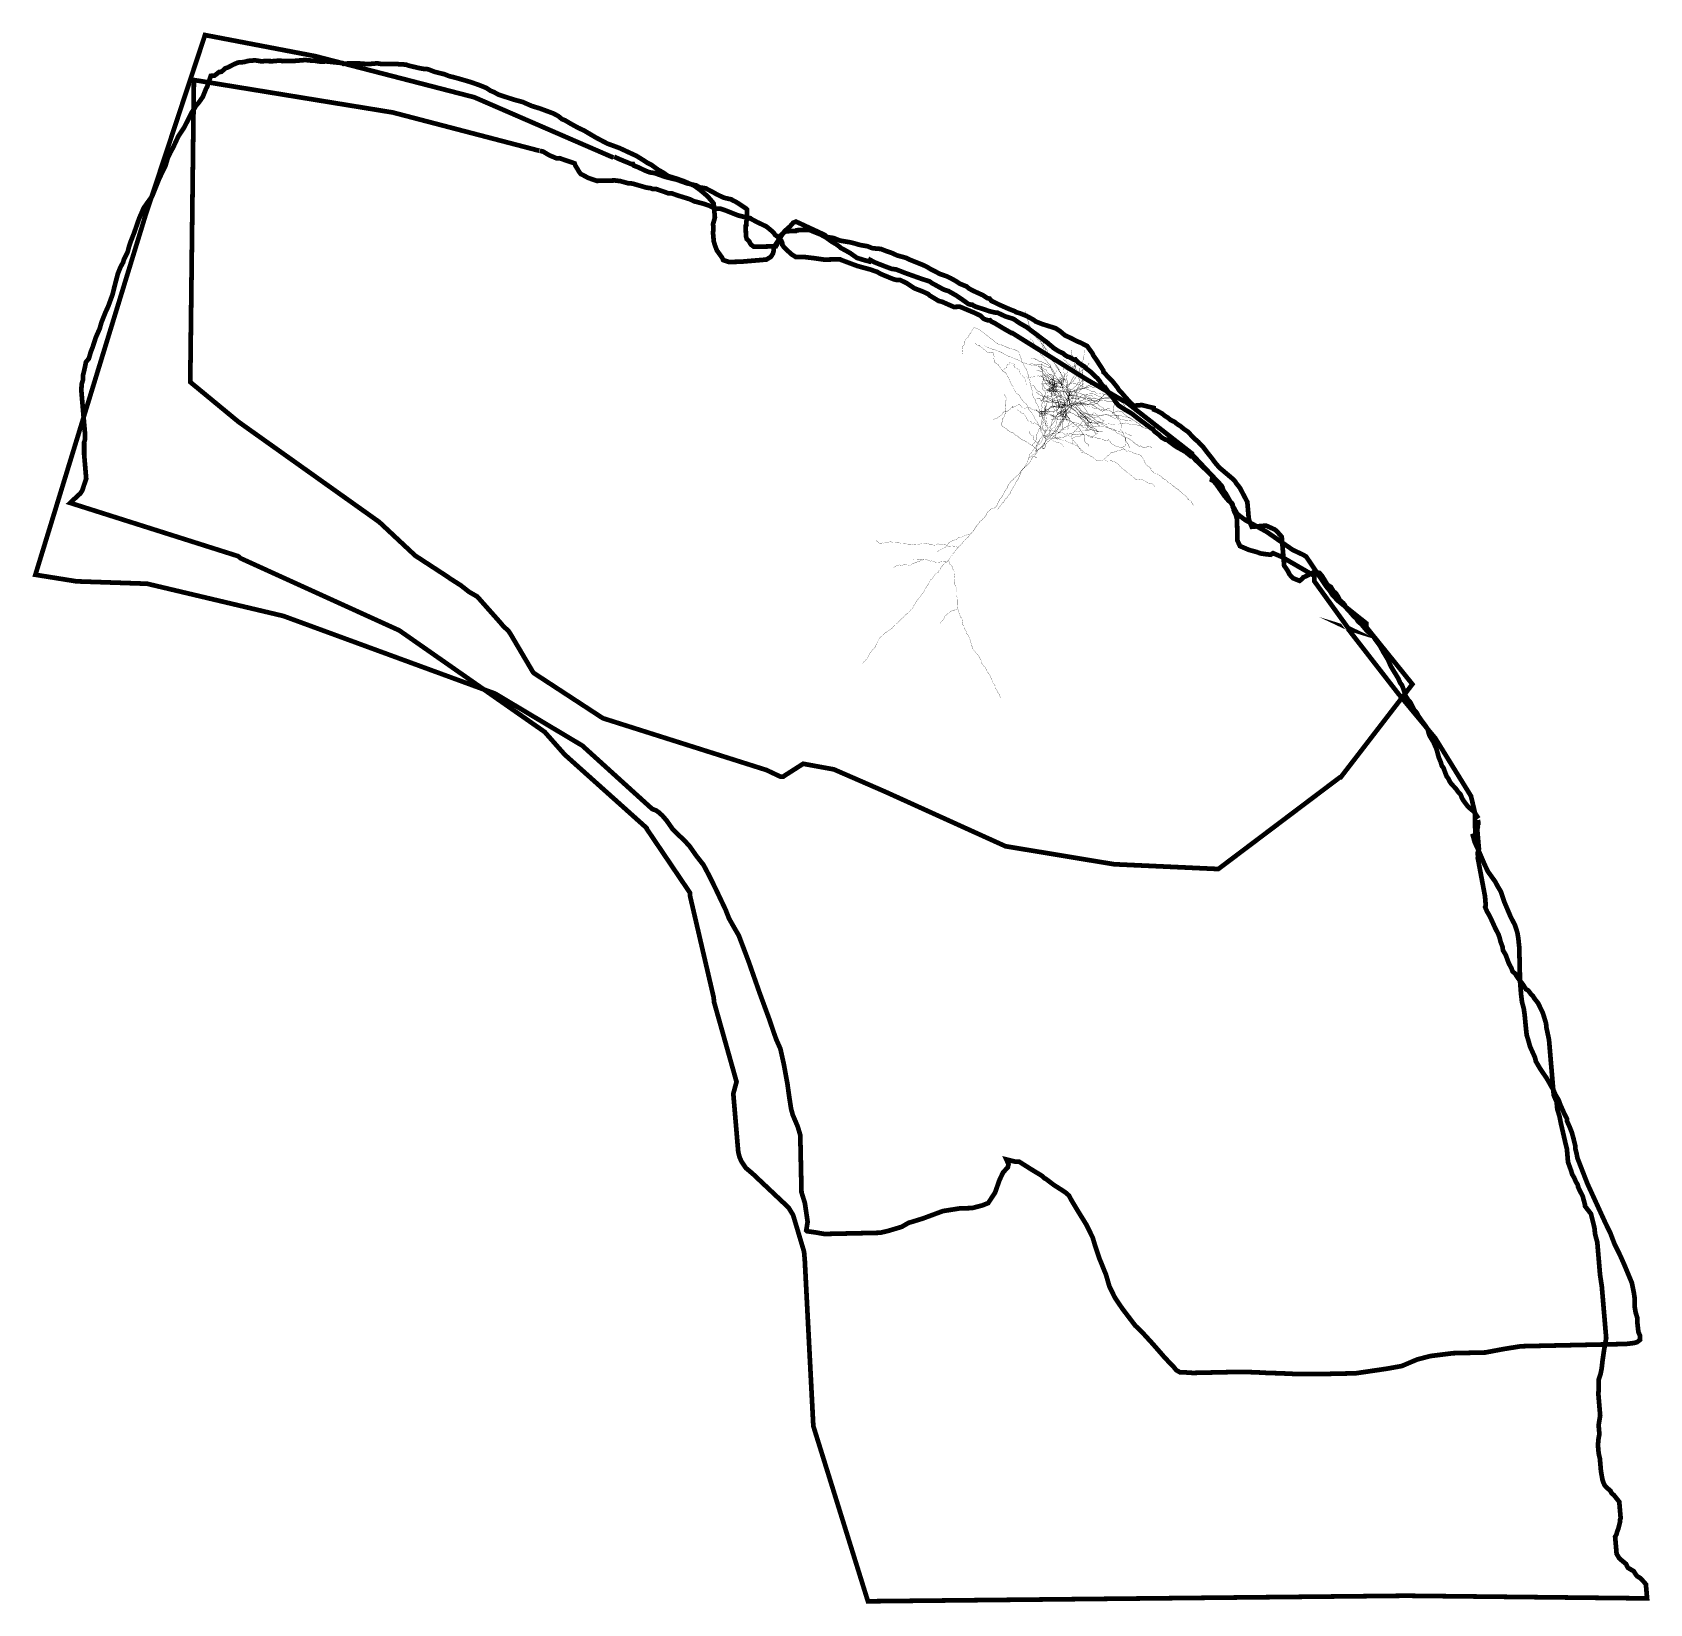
# Model space of a CAD drawing. Extents: x -2418 to 1398, y -3200 to 507.
import ezdxf

# ---------------------------------------------------------------- set-up
doc = ezdxf.new("R2010")
doc.units = 0

msp = doc.modelspace()

# ---------------------------------------------------------------- linework, layer by layer
at = {"color": 90}
for points, const_width in [([(-1044.83, 213.46), (-1033.62, 208.17), (-1003.78, 195.9), (-1000.08, 195.98), (-998.16, 192.33), (-988.84, 188.84), (-970.16, 180.02), (-960.84, 176.53), (-949.72, 174.92), (-925.5, 166.22), (-912.48, 162.81), (-897.62, 159.44), (-873.4, 150.74), (-851.11, 145.68), (-841.75, 140.35), (-838.06, 140.43), (-828.78, 138.79), (-811.95, 129.92), (-802.59, 124.59), (-791.39, 119.29), (-787.65, 117.53), (-782.07, 115.81), (-774.64, 114.12), (-767.21, 112.44), (-765.32, 110.63), (-757.85, 107.1), (-746.6, 99.96), (-733.47, 91.02), (-731.58, 89.22), (-731.06, 65.24), (-732.83, 61.51), (-732.63, 52.28), (-734.44, 50.4), (-733.92, 26.42), (-731.91, 19.08), (-730.03, 17.28), (-726.25, 13.67), (-722.39, 6.37), (-714.88, 0.99), (-663.15, 2.11), (-657.81, 11.46), (-656.08, 17.03), (-656.24, 24.41), (-647.16, 31.99), (-639.89, 37.68), (-615.87, 38.2), (-614.06, 40.09), (-584.5, 40.73), (-558.39, 30.22), (-545.3, 23.12), (-530.28, 12.37), (-520.92, 7.04), (-511.52, -0.14), (-509.63, -1.94), (-496.54, -9.04), (-487.18, -14.38), (-472.16, -25.13), (-455.41, -30.3), (-442.4, -33.71), (-440.63, -29.98), (-431.27, -35.31), (-408.9, -44.06), (-390.26, -51.04), (-379.14, -52.64), (-356.76, -61.38), (-317.64, -75.3), (-300.9, -80.47), (-293.38, -85.85), (-289.65, -87.61), (-267.2, -100.04), (-256.03, -103.49), (-237.32, -114.16), (-224.18, -123.1), (-209.16, -133.85), (-203.58, -135.58), (-199.88, -135.5), (-198, -137.3), (-190.53, -140.83), (-184.94, -142.56), (-173.78, -146), (-158.87, -151.22), (-144.01, -154.59), (-140.32, -154.51), (-121.64, -163.33), (-104.89, -168.51), (-101.16, -170.27), (-88.02, -179.21), (-69.31, -189.88), (-67.42, -191.69), (-58.02, -198.86), (-50.51, -204.24), (-31.72, -218.59), (-24.21, -223.97), (-7.26, -238.37), (3.99, -245.5), (7.72, -247.27), (15.19, -250.8), (18.97, -254.41), (24.59, -257.98), (30.18, -259.7), (39.53, -265.03), (43.23, -264.95), (52.67, -273.98), (63.91, -281.12), (69.58, -286.53), (78.97, -293.71), (86.52, -300.93), (95.96, -309.95), (101.67, -317.21), (103.59, -320.86), (109.3, -328.12), (120.7, -342.63), (120.66, -340.79), (124.48, -346.24), (132.07, -355.31), (135.88, -360.76), (137.81, -364.41), (145.4, -373.47), (162.27, -384.18), (171.63, -389.51), (177.25, -393.08), (188.53, -402.07), (205.44, -414.62), (222.35, -427.17), (226.09, -428.93), (229.9, -434.39), (239.3, -441.57), (246.85, -448.79), (256.21, -454.12), (259.9, -454.04), (263.68, -457.65), (280.59, -470.2), (303.04, -482.63), (316.21, -493.42), (319.91, -493.34), (325.61, -500.6), (352.04, -525.86), (367.14, -540.3), (365.49, -549.56), (369.23, -551.33), (376.82, -560.39), (395.89, -587.66), (405.37, -598.53), (412.88, -603.9), (414.81, -607.55), (414.93, -613.09), (416.85, -616.73), (416.93, -620.42), (422.76, -633.22), (424.8, -642.4), (425.88, -692.2), (431.7, -705), (452.23, -713.78), (457.81, -715.5), (470.83, -718.91), (480.14, -722.4), (491.27, -724.01), (504.24, -725.57), (509.71, -721.76), (530.23, -730.55), (606.98, -775.02), (607.26, -787.93), (687.3, -898.77), (691.04, -900.54), (685.45, -898.81), (805.25, -1053.09), (892.56, -1158.23), (976.85, -1294.82), (985.96, -1333.15), (987.12, -1386.64), (981.61, -1388.6), (985.63, -1403.28), (997.27, -1428.87), (1008.96, -1456.29), (1016.71, -1472.74), (1033.85, -1496.36), (1039.64, -1507.3), (1047.31, -1520.06), (1055.22, -1543.88), (1070.8, -1580.45), (1080.43, -1598.69), (1086.38, -1617.02), (1088.5, -1629.89), (1090.83, -1651.99), (1092.51, -1729.46), (1095.07, -1762.62), (1097.32, -1781.03), (1101.34, -1795.71), (1103.5, -1810.42), (1105.91, -1836.21), (1108.24, -1858.3), (1112.21, -1871.14), (1116.23, -1885.81), (1127.87, -1911.4), (1129.92, -1920.58), (1139.52, -1936.98), (1156.7, -1962.45), (1172.08, -1989.8), (1175.98, -1998.94), (1183.65, -2011.69), (1187.58, -2022.68), (1197.3, -2044.61), (1203.08, -2055.56), (1203.2, -2061.1), (1209.03, -2073.89), (1214.89, -2088.53), (1218.9, -2103.2), (1222.96, -2119.72), (1223.12, -2127.1), (1225.98, -2137.72), (1228.07, -2148.74), (1251.56, -2209.14), (1294.24, -2302.33), (1305.85, -2326.07), (1315.64, -2351.7), (1329.17, -2379.08), (1338.89, -2401.02), (1356.44, -2443.09), (1360.58, -2463.3), (1362.7, -2476.17), (1363.22, -2500.15), (1365.35, -2513.02), (1369.32, -2525.85), (1369.6, -2538.77), (1371.89, -2559.02), (1375.78, -2568.16), (1375.98, -2577.38), (1368.71, -2583.07), (1361.36, -2585.08), (1342.92, -2587.32), (1095.34, -2592.68), (1054.81, -2599.1), (1010.62, -2607.43), (934.87, -2609.07), (881.4, -2615.77), (850.15, -2623.83), (813.52, -2639.38), (778.53, -2645.68), (704.83, -2656.5), (614.29, -2658.46), (556.97, -2657.85), (529.22, -2656.61), (494.07, -2655.52), (470.01, -2654.2), (434.86, -2653.11), (320.31, -2655.59), (299.94, -2654.19), (290.71, -2654.39), (281.35, -2649.05), (275.65, -2641.8), (254.84, -2620.1), (226.41, -2587.5), (199.9, -2558.54), (184.8, -2544.11), (154.36, -2504.17), (137.17, -2478.7), (135.24, -2475.05), (123.64, -2451.31), (115.65, -2423.8), (100.03, -2385.39), (90.15, -2356.07), (84.17, -2335.9), (68.71, -2304.86), (49.55, -2273.9), (34.21, -2248.4), (28.43, -2237.45), (22.77, -2232.04), (15.26, -2226.66), (-7.23, -2212.39), (-16.63, -2205.21), (-26.03, -2198.03), (-29.76, -2196.27), (-35.43, -2190.85), (-41.05, -2187.28), (-61.65, -2174.81), (-84.15, -2160.53), (-89.77, -2156.96), (-99.01, -2157.16), (-119.45, -2152.07), (-114.33, -2163.42), (-116.02, -2170.84), (-126.87, -2182.15), (-135.7, -2200.8), (-146.15, -2230.55), (-162.26, -2254.89), (-176.92, -2260.74), (-200.82, -2266.8), (-228.54, -2267.39), (-269.07, -2273.81), (-316.75, -2291.45), (-342.46, -2299.39), (-349.81, -2301.39), (-366.24, -2310.98), (-399.3, -2320.92), (-417.69, -2325.01), (-548.88, -2327.85), (-567.43, -2324.56), (-589.69, -2321.35), (-591.57, -2319.54), (-588.32, -2299.17), (-594.82, -2255.02), (-602.77, -2229.36), (-605.68, -2094.7), (-611.67, -2074.53), (-623.35, -2047.1), (-627.37, -2032.43), (-631.66, -2004.84), (-636.03, -1973.56), (-644.42, -1927.6), (-652.61, -1890.87), (-662.33, -1868.94), (-668.23, -1852.45), (-678.11, -1823.14), (-701.68, -1759.06), (-727.29, -1685.79), (-739.06, -1654.68), (-750.82, -1623.56), (-760.42, -1607.16), (-773.87, -1583.46), (-781.7, -1563.32), (-806.88, -1510.35), (-822.34, -1479.31), (-833.91, -1457.42), (-851.01, -1435.64), (-866.27, -1413.83), (-877.64, -1401.16), (-905.95, -1374.09), (-921.22, -1352.27), (-930.69, -1341.4), (-938.24, -1334.18), (-945.75, -1328.81), (-955.07, -1325.32), (-1119.96, -1175.84), (-1325.96, -1052.96), (-1825.33, -870), (-2146.78, -793.91), (-2313.27, -788.28), (-2410.45, -772.75), (-2151.47, 72.54), (-2010.21, 500.46), (-1750.34, 450.72), (-1374.83, 353.65), (-1046.41, 211.28)], 11.09), ([(994.61, -1347.55), (984, -1331.78), (970.02, -1320), (959.57, -1306.08), (957.41, -1302.55), (955.26, -1299.03), (952.8, -1291.84), (946.65, -1284.95), (940.35, -1276.23), (930.21, -1265.97), (925.9, -1258.93), (923.59, -1253.57), (919.44, -1248.37), (914.67, -1235.81), (912.2, -1228.61), (908.05, -1223.41), (905.43, -1214.37), (900.82, -1203.66), (898.04, -1192.78), (895.42, -1183.74), (888.5, -1167.67), (879.89, -1153.58), (877.58, -1148.22), (874.8, -1137.35), (870.5, -1130.31), (860.04, -1116.38), (851.59, -1104.13), (849.28, -1098.77), (843.13, -1091.89), (834.21, -1074.13), (828.06, -1067.24), (821.6, -1056.68), (818.83, -1045.8), (814.06, -1033.24), (809.91, -1028.04), (807.6, -1022.68), (805.29, -1017.32), (788.07, -989.15), (781.14, -973.08), (770.38, -955.47), (761.61, -939.55), (751.16, -925.62), (744.7, -915.06), (732.87, -906.8), (718.42, -889.51), (710.43, -882.78), (706.13, -875.73), (700.14, -870.69), (689.84, -858.6), (681.7, -850.03), (679.39, -844.67), (675.24, -839.47), (667.25, -832.74), (662.79, -823.86), (658.48, -816.81), (652.49, -811.77), (650.34, -808.24), (648.18, -804.72), (646.03, -801.2), (640.2, -797.99), (638.2, -796.31), (633.89, -789.27), (629.59, -782.23), (627.43, -778.71), (625.28, -775.18), (619.13, -768.3), (611.61, -767.08), (604.25, -767.71), (595.35, -772.16), (586.45, -776.62), (581.08, -778.93), (577.71, -782.92), (572.5, -787.06), (568.66, -785.53), (557.14, -780.95), (549, -772.39), (544.54, -763.5), (536.08, -751.26), (530.32, -683.24), (524.18, -676.35), (520.03, -671.15), (514.04, -666.1), (496.68, -658.31), (492.84, -656.78), (459.7, -659.59), (455.08, -648.87), (452.46, -639.83), (449.19, -601.23), (431.5, -567.54), (423.2, -557.14), (421.05, -553.62), (416.9, -548.41), (396.93, -531.59), (388.94, -524.86), (382.95, -519.81), (372.65, -507.72), (366.35, -498.99), (353.9, -483.38), (343.44, -469.46), (339.45, -466.09), (333.3, -459.2), (323.32, -450.79), (309.02, -435.34), (299.19, -428.76), (295.2, -425.4), (291.21, -422.03), (283.37, -417.14), (277.38, -412.09), (267.71, -407.36), (261.72, -402.31), (253.88, -397.42), (247.89, -392.37), (236.22, -385.95), (228.54, -382.9), (228.23, -379.22), (216.87, -376.48), (199.83, -372.37), (179.57, -374.08), (177.42, -370.56), (173.42, -367.2), (161.13, -353.43), (150.83, -341.34), (146.84, -337.97), (142.53, -330.93), (130.08, -315.32), (117.94, -303.38), (113.79, -298.18), (109.8, -294.82), (109.49, -291.14), (92.42, -264.81), (86.12, -256.08), (83.81, -250.73), (77.51, -242), (71.2, -233.28), (55.69, -225.33), (48.02, -222.28), (32.51, -214.33), (18.99, -208.07), (13, -203.02), (7.01, -197.98), (-2.82, -191.4), (-35.22, -181.18), (-50.57, -175.08), (-54.56, -171.71), (-60.4, -168.5), (-72.07, -162.08), (-87.43, -155.98), (-96.95, -153.08), (-98.94, -151.4), (-102.78, -149.87), (-114.3, -145.29), (-135.49, -135.97), (-154.84, -126.5), (-158.99, -121.3), (-164.67, -119.93), (-174.5, -113.35), (-191.85, -105.57), (-201.53, -100.83), (-207.36, -97.62), (-213.35, -92.57), (-228.71, -86.47), (-238.54, -79.89), (-250.21, -73.47), (-259.88, -68.74), (-277.08, -62.79), (-288.75, -56.37), (-298.43, -51.63), (-306.26, -46.74), (-315.93, -42.01), (-327.45, -37.43), (-346.64, -29.79), (-356.32, -25.06), (-377.2, -19.42), (-390.71, -13.16), (-404.07, -8.73), (-415.59, -4.15), (-426.79, -3.25), (-436.15, -2.19), (-447.67, 2.39), (-462.71, 4.82), (-468.39, 6.19), (-477.91, 9.09), (-489.27, 11.83), (-511.84, 15.47), (-527.19, 21.58), (-542.24, 24.01), (-548.23, 29.06), (-615.79, 60.37), (-622.52, 57.65), (-629.27, 49.67), (-636.16, 43.53), (-643.06, 37.39), (-649.65, 27.57), (-656.24, 17.76), (-662.83, 7.94), (-667.73, 0.12), (-668.79, -9.23), (-670.17, -14.9), (-675.07, -22.72), (-678.6, -24.87), (-685.65, -29.17), (-746.42, -34.32), (-774.2, -34.82), (-787.56, -30.39), (-789.87, -25.03), (-802.47, -7.58), (-807.24, 4.97), (-809.86, 14.01), (-811.58, 34.23), (-810.51, 43.58), (-811.45, 54.61), (-807.17, 69.79), (-809.97, 102.88), (-814.12, 108.08), (-824.42, 120.17), (-834.4, 128.59), (-842.39, 135.32), (-856.22, 145.26), (-881.25, 156.1), (-898.44, 162.05), (-917.48, 167.84), (-929.31, 176.1), (-940.98, 182.52), (-956.8, 194.14), (-966.47, 198.88), (-976.31, 205.45), (-991.97, 215.23), (-1019, 227.76), (-1032.51, 234.02), (-1061.22, 244.55), (-1088.41, 258.91), (-1102.07, 267.02), (-1115.74, 275.12), (-1129.26, 281.38), (-1146.76, 291.01), (-1160.43, 299.11), (-1168.11, 302.16), (-1176.1, 308.89), (-1187.77, 315.31), (-1220.32, 327.37), (-1239.36, 333.16), (-1260.55, 342.48), (-1281.43, 348.11), (-1317.66, 359.86), (-1329.34, 366.28), (-1337.01, 369.33), (-1346.84, 375.91), (-1362.2, 382.01), (-1383.23, 389.49), (-1407.95, 396.65), (-1423.15, 400.92), (-1434.51, 403.66), (-1446.03, 408.24), (-1457.39, 410.99), (-1468.75, 413.73), (-1484.1, 419.83), (-1495.31, 420.74), (-1508.51, 423.32), (-1519.87, 426.06), (-1531.23, 428.8), (-1535.07, 430.33), (-1544.43, 431.39), (-1559.32, 431.98), (-1581.57, 431.95), (-1596.46, 432.54), (-1603.98, 433.75), (-1626.08, 431.88), (-1637.29, 432.79), (-1648.49, 433.69), (-1674.43, 433.34), (-1683.64, 432.57), (-1685.63, 434.25), (-1724.93, 438.33), (-1735.98, 437.39), (-1743.5, 438.61), (-1751.02, 439.82), (-1764.07, 440.57), (-1773.43, 441.63), (-1799.21, 439.44), (-1821.47, 439.41), (-1826.99, 438.94), (-1832.67, 440.31), (-1851.09, 438.76), (-1869.66, 439.04), (-1877.02, 438.41), (-1892.07, 440.84), (-1908.64, 439.44), (-1917.69, 436.82), (-1932.42, 435.57), (-1943.16, 430.96), (-1955.58, 424.35), (-1962.8, 421.89), (-1971.38, 413.76), (-1976.9, 413.29), (-1982.12, 409.14), (-1987.33, 405), (-1996.54, 404.22), (-2004.78, 379.29), (-2008, 373.46), (-2015.65, 354.3), (-2023.92, 342.49), (-2032.35, 332.51), (-2035.57, 326.69), (-2042.15, 316.87), (-2051.65, 297.55), (-2059.61, 282.06), (-2066.2, 272.25), (-2072.78, 262.43), (-2085.34, 235.45), (-2091.77, 223.79), (-2098.05, 210.3), (-2103.86, 191.29), (-2118.1, 162.31), (-2122.69, 150.81), (-2130.34, 131.65), (-2134.93, 120.15), (-2146.57, 104.35), (-2154.85, 92.54), (-2165.71, 67.55), (-2171.68, 50.38), (-2177.64, 33.21), (-2185.3, 14.04), (-2189.73, 0.71), (-2192.48, -10.64), (-2197.22, -20.3), (-2201.97, -29.96), (-2203.35, -35.63), (-2209.78, -47.28), (-2215.9, -62.61), (-2224.3, -94.8), (-2228.43, -111.82), (-2238.98, -140.48), (-2245.26, -153.98), (-2248.32, -161.64), (-2254.44, -176.97), (-2258.72, -192.15), (-2268.06, -213.31), (-2275.39, -236.15), (-2279.99, -247.65), (-2284.27, -262.82), (-2291.01, -270.8), (-2294.98, -289.65), (-2297.72, -301), (-2298.48, -314.02), (-2301.38, -323.52), (-2301.98, -338.39), (-2293.11, -443.18), (-2293.86, -456.21), (-2295.39, -460.04), (-2295.34, -489.36), (-2290.51, -546.35), (-2296.48, -563.52), (-2299.38, -573.02), (-2304.29, -580.85), (-2311.19, -586.98), (-2319.77, -595.12), (-2328.36, -603.25), (-1931.93, -728.93), (-1925.94, -733.98), (-1551.72, -904.12), (-1208.72, -1143.57), (-1161.54, -1196.97), (-968.13, -1370.25), (-967.97, -1372.08), (-866.19, -1522.71), (-865.41, -1531.9), (-810.03, -1769.78), (-809.1, -1780.81), (-756.08, -1968.89), (-763.68, -1996.97), (-752.01, -2134.85), (-749.23, -2145.73), (-744.62, -2156.45), (-734.01, -2172.21), (-718.03, -2185.67), (-633.37, -2265.53), (-629.06, -2272.57), (-622.61, -2283.14), (-596.72, -2369.82), (-595.01, -2390.05), (-574.9, -2780.89), (-446.04, -3194.33), (823.34, -3181.28), (1392.41, -3187.49), (1392.41, -3187.49), (1389.6, -3154.4), (1385.45, -3149.2), (1375.31, -3138.94), (1369.48, -3135.74), (1365.33, -3130.53), (1361.02, -3123.49), (1347.35, -3115.39), (1345.2, -3111.87), (1342.89, -3106.51), (1326.91, -3093.05), (1322.61, -3086.01), (1320.45, -3082.49), (1317.03, -3042.04), (1320.25, -3036.21), (1321.62, -3030.54), (1324.68, -3022.88), (1328.8, -3005.86), (1328.49, -3002.19), (1330.02, -2998.35), (1326.75, -2959.74), (1322.6, -2954.54), (1314.3, -2944.13), (1308.31, -2939.09), (1306, -2933.73), (1296.02, -2925.31), (1291.87, -2920.11), (1289.56, -2914.75), (1287.1, -2907.55), (1283.54, -2887.49), (1281.05, -2858.07), (1278.12, -2845.36), (1276.56, -2826.97), (1277.32, -2813.95), (1278.53, -2806.44), (1279.91, -2800.77), (1278.04, -2778.71), (1281.7, -2756.18), (1277.5, -2706.54), (1278.09, -2691.67), (1278.22, -2671.29), (1282.66, -2657.96), (1285.25, -2644.78), (1287.38, -2626.08), (1290.88, -2601.71), (1295.91, -2573.51), (1285.63, -2452.18), (1281.46, -2424.75), (1274.92, -2347.54), (1269.53, -2327.63), (1268.44, -2314.76), (1262.73, -2291.17), (1259.95, -2280.3), (1246.19, -2262.57), (1245.88, -2258.9), (1240.49, -2238.99), (1231.56, -2221.23), (1229.26, -2215.87), (1228.94, -2212.19), (1224.64, -2205.15), (1220.02, -2194.43), (1215.72, -2187.39), (1213.1, -2178.35), (1205.86, -2158.6), (1203.21, -2127.34), (1200.44, -2116.47), (1197.51, -2103.75), (1191.64, -2078.33), (1188.71, -2065.61), (1185.47, -2049.22), (1180.39, -2032.99), (1178.99, -2016.44), (1176.68, -2011.08), (1172.06, -2000.36), (1161.01, -1869.83), (1157.92, -1855.28), (1154.83, -1840.73), (1154.06, -1831.54), (1151.44, -1822.5), (1146.35, -1806.27), (1135.12, -1783.15), (1126.82, -1772.74), (1122.52, -1765.7), (1118.52, -1762.33), (1112.22, -1753.61), (1106.38, -1750.4), (1099.92, -1739.84), (1091.62, -1729.43), (1085.32, -1720.7), (1081.02, -1713.66), (1075.02, -1708.61), (1072.56, -1701.42), (1065.95, -1689.02), (1058.71, -1669.26), (1052.25, -1658.7), (1051.63, -1651.34), (1046.85, -1638.79), (1044.08, -1627.91), (1041.61, -1620.71), (1035, -1608.31), (1023.61, -1583.35), (1019.15, -1574.47), (1014.85, -1567.43), (1012.54, -1562.07), (1010.23, -1556.71), (1011.76, -1552.88), (1009.89, -1530.82), (993.06, -1441.51), (993.11, -1434.44), (992.64, -1428.93), (995.55, -1419.42), (991.66, -1373.46), (993.03, -1367.79), (992.57, -1362.28), (994.25, -1360.28), (993.47, -1351.09)], 11.09), ([(-1220.24, 227.43), (-1212.8, 225.74), (-1197.82, 216.84), (-1181.03, 209.82), (-1173.64, 209.98), (-1158.74, 204.77), (-1138.26, 197.83), (-1136.29, 192.33), (-1130.55, 183.23), (-1128.62, 179.58), (-1124.81, 174.13), (-1122.92, 172.32), (-1119.18, 170.56), (-1106.09, 163.46), (-1085.61, 156.52), (-1043.11, 157.44), (-1030.13, 155.88), (-1011.54, 150.74), (-1006, 150.86), (-998.57, 149.18), (-968.8, 140.59), (-957.68, 138.99), (-953.94, 137.23), (-946.55, 137.39), (-926.07, 130.45), (-916.75, 126.96), (-909.36, 127.12), (-894.46, 121.9), (-866.54, 113.28), (-855.34, 107.99), (-847.91, 106.3), (-842.32, 104.58), (-834.89, 102.89), (-819.99, 97.68), (-805.05, 90.62), (-793.96, 90.86), (-779.06, 85.65), (-752.95, 75.14), (-732.51, 70.04), (-723.23, 68.4), (-721.34, 66.59), (-708.25, 59.5), (-685.84, 48.91), (-672.67, 38.12), (-668.89, 34.51), (-665.08, 29.06), (-655.68, 21.88), (-649.98, 14.62), (-648.01, 9.13), (-647.93, 5.44), (-644.11, -0.02), (-636.56, -7.23), (-627.12, -16.26), (-615.88, -23.4), (-597.4, -23), (-571.45, -26.13), (-549.2, -29.33), (-512.25, -28.53), (-508.51, -30.3), (-471.24, -44.26), (-452.64, -49.39), (-439.63, -52.8), (-430.31, -56.29), (-424.73, -58.01), (-415.37, -63.35), (-385.53, -75.62), (-378.1, -77.3), (-370.71, -77.14), (-355.77, -84.2), (-337.01, -96.72), (-314.64, -105.46), (-307.17, -108.99), (-303.43, -110.75), (-299.66, -114.36), (-279.05, -126.83), (-271.62, -128.52), (-243.63, -140.83), (-228.85, -140.51), (-195.27, -154.55), (-184.06, -159.84), (-180.33, -161.61), (-172.78, -168.83), (-169.04, -170.59), (-163.46, -172.31), (-157.92, -172.19), (-154.14, -175.8), (-146.67, -179.33), (-126.07, -191.81), (-107.35, -202.47), (-105.5, -202.43), (68.77, -311.24), (175.48, -373.52), (173.63, -373.56), (318.42, -486.69), (318.46, -488.53), (388.46, -562.68), (390.39, -566.33), (392.4, -573.67), (398.1, -580.93), (425, -628.33), (428.78, -631.94), (438.18, -639.12), (445.69, -644.49), (494.33, -671.12), (556.26, -714.07), (582.41, -726.42), (588.03, -729.99), (635.78, -800.93), (643.37, -809.99), (649.11, -819.1), (662.36, -833.57), (730.08, -887.47), (730.28, -896.7), (838.55, -1030.92), (669.54, -1250.49), (667.69, -1250.53), (380.72, -1466.91), (134.62, -1455.63), (-121.4, -1413.19), (-405.16, -1284.61), (-526.46, -1231.87), (-598.84, -1218.67), (-598.84, -1218.67), (-640.78, -1245.42), (-646.24, -1249.23), (-651.78, -1249.35), (-685.4, -1233.46), (-685.4, -1233.46), (-1071.48, -1111.17), (-1232.73, -1005.78), (-1236.51, -1002.17), (-1290.24, -911.06), (-1294.05, -905.6), (-1307.27, -892.97), (-1314.86, -883.91), (-1367.91, -824.16), (-1386.63, -813.49), (-1407.31, -797.33), (-1429.8, -783.05), (-1442.93, -774.11), (-1514.18, -727.67), (-1599.09, -648.3), (-1931.39, -411.89), (-2045.04, -318.15), (-2036.43, 394.38), (-1567.09, 317.8), (-1221.31, 227.48)], 11.09), ([(-159.13, -237.89), (-159.72, -238.27), (-160.02, -238.27), (-160.32, -238.05), (-161.22, -237.46), (-161.66, -237.16), (-162.04, -237.01), (-162.34, -236.87), (-163.23, -236.65), (-163.68, -236.58), (-164.5, -236.36), (-165.78, -235.17), (-166.67, -234.73), (-166.67, -234.73), (-167.42, -234.28), (-167.42, -234.28), (-168.17, -233.69), (-168.84, -233.4), (-170.41, -232.59), (-170.41, -232.59), (-170.94, -232.22)], 0.37), ([(-159.13, -237.89), (-159.88, -237.08), (-160.1, -236.93), (-160.32, -236.78), (-160.62, -236.63), (-160.85, -236.49), (-161.22, -236.41), (-161.3, -236.41), (-162.64, -235.83), (-162.64, -235.83), (-163.16, -235.6), (-164.88, -235.24)], 0.37), ([(0.13, -322.6), (0.14, -322.49), (0.14, -322.42), (0.35, -321.97), (0.35, -321.97), (-0.54, -321.71), (-0.47, -321.63), (-0.55, -321.48), (-0.71, -321.19), (-0.86, -320.97), (-1.01, -320.83), (-1.09, -320.83), (-1.48, -320.17), (-1.56, -320.1), (-1.88, -319.44), (-1.88, -319.21), (-1.82, -318.84), (-1.83, -318.62), (-1.83, -318.39), (-1.83, -318.39), (-2.76, -317.3), (-2.76, -317.23), (-3.6, -316.58), (-3.6, -316.58), (-3.83, -316.37), (-4.07, -316), (-4.14, -315.93), (-4.98, -315.21), (-4.98, -315.21), (-5.36, -315.07), (-5.36, -315.07), (-6.28, -314.28), (-6.74, -313.84), (-6.75, -313.69), (-6.98, -313.48), (-7.29, -312.97), (-7.29, -312.97), (-7.53, -312.23), (-7.54, -312), (-7.63, -311.56), (-8.34, -310.09), (-8.42, -309.94), (-8.5, -309.8), (-8.58, -309.65), (-8.59, -309.43), (-8.75, -309.06), (-8.75, -308.99), (-8.99, -308.47), (-9.14, -308.33), (-9.38, -307.96), (-9.53, -307.67), (-9.61, -307.59), (-9.61, -307.52), (-9.77, -307.3), (-9.92, -307.23), (-10.46, -306.58), (-10.46, -306.58), (-11, -305.92), (-11, -305.92), (-11.92, -305.35), (-12.99, -304.42), (-13.07, -304.27), (-13.68, -303.62), (-13.68, -303.69), (-13.99, -303.33), (-13.99, -303.33), (-14.45, -302.75), (-14.76, -302.53), (-14.91, -302.39), (-15.22, -302.1), (-15.22, -302.1), (-15.76, -301.37), (-15.76, -301.37), (-16.61, -300.57), (-17.06, -300.29), (-17.06, -300.29), (-17.75, -299.71), (-17.75, -299.64), (-18.74, -299.22), (-18.74, -299.22), (-19.81, -298.36), (-19.81, -298.36), (-20.5, -297.71), (-20.5, -297.71), (-21.12, -296.98), (-21.19, -296.98), (-21.58, -296.55), (-21.65, -296.48), (-22.42, -295.75), (-22.42, -295.75), (-23.34, -295.04), (-23.34, -295.04), (-23.59, -293.85), (-23.67, -293.7), (-24.23, -292.68), (-24.3, -292.61), (-24.31, -292.38), (-24.39, -292.24), (-24.63, -291.72), (-24.63, -291.5), (-24.66, -290.53), (-24.66, -290.53), (-25.13, -289.72), (-25.6, -289.22), (-26.05, -289.01), (-26.36, -288.79), (-26.43, -288.79), (-27.71, -288.53), (-28, -288.54), (-29.43, -288.29), (-29.43, -288.29), (-29.97, -287.78), (-30.12, -287.64), (-31.78, -286.94), (-31.9, -286.33), (-31.91, -286.26), (-32.22, -285.89), (-32.22, -285.82), (-32.97, -285.47), (-32.98, -285.25), (-33.2, -285.25), (-34.03, -285.13), (-34.18, -285.13), (-35.01, -284.79), (-35.01, -284.79), (-36, -284.22), (-36.68, -283.79), (-36.83, -283.8), (-37.05, -283.73), (-37.28, -283.66), (-37.28, -283.66), (-37.83, -282.86), (-37.83, -282.86), (-38.37, -282.28), (-38.37, -282.28), (-39.2, -281.7), (-40.04, -281.13), (-40.19, -281.06), (-41.17, -280.79), (-41.69, -280.81), (-41.99, -280.82), (-42.51, -280.83), (-43.85, -280.87), (-44, -280.88), (-45.52, -280.1), (-46.55, -280.36), (-46.7, -280.36), (-46.71, -280.21), (-47.38, -280.01), (-47.83, -280.02), (-48.5, -280.04), (-48.5, -280.04), (-49.4, -279.85), (-49.4, -279.85), (-50.6, -279.88), (-50.6, -279.88), (-51.8, -279.47), (-51.8, -279.47), (-52.71, -279.2), (-52.71, -279.2), (-53.61, -279), (-53.83, -279.01), (-54.5, -279.18), (-54.64, -279.25), (-54.94, -279.34), (-55.09, -279.34), (-55.76, -279.36), (-56.13, -279.52), (-56.65, -279.54), (-56.65, -279.54), (-57.64, -278.97), (-57.64, -278.97), (-58.09, -278.61), (-58.09, -278.61), (-59.59, -278.51), (-59.66, -278.51), (-61.17, -277.96), (-61.85, -277.61), (-61.85, -277.61), (-62.16, -277.47), (-62.16, -277.47), (-62.69, -277.11), (-62.92, -276.97), (-62.99, -276.97), (-63.59, -276.84), (-64.19, -276.85), (-65.46, -276.89), (-65.46, -276.89), (-66.82, -276.19), (-67.27, -276.2), (-67.34, -276.13), (-68.25, -275.86), (-68.25, -275.86), (-69.6, -275.6), (-69.75, -275.6), (-70.34, -275.62), (-71.25, -275.2), (-72.82, -274.95), (-73.74, -274.38), (-73.74, -274.38), (-74.26, -274.25), (-75.77, -273.69), (-77.14, -272.91), (-79.48, -271.87), (-79.63, -271.8), (-80.16, -271.66), (-82.2, -270.68), (-83.12, -269.96), (-84.72, -268.74), (-86.89, -268.51), (-88.02, -267.88), (-88.02, -267.88), (-88.85, -267.38), (-88.85, -267.38), (-89.08, -267.17), (-89.24, -267.02), (-89.39, -266.95), (-89.46, -266.88), (-91.13, -266.11), (-91.43, -266.12), (-91.95, -265.98), (-92.78, -265.71), (-93.68, -265.74), (-94.72, -265.62), (-95.09, -265.71), (-95.93, -265.13), (-95.93, -265.13), (-96.48, -264.4), (-97.84, -263.63), (-98.22, -263.49), (-98.3, -263.42), (-100.34, -262.28), (-101.62, -262.1), (-102.76, -261.24), (-103.51, -261.26), (-104.11, -261.2), (-105.02, -260.56), (-105.17, -260.41), (-105.33, -260.2), (-105.4, -260.2), (-106.31, -259.85), (-106.31, -259.85), (-107.51, -259.59), (-107.58, -259.59), (-108.72, -259.18), (-108.72, -259.18), (-110.31, -258.18), (-111.29, -258.06), (-111.51, -258.07), (-112.5, -257.35), (-113.55, -257.09), (-113.62, -257.16), (-114.07, -257.1), (-114.15, -257.18), (-114.22, -257.18), (-115.12, -256.91), (-115.2, -256.91), (-115.58, -256.7), (-115.58, -256.7), (-116.42, -255.98), (-117.26, -255.26), (-117.56, -255.27), (-118.23, -255.29), (-118.53, -255.3), (-118.91, -255.16), (-119.2, -255.17), (-120.27, -254.53), (-120.5, -254.38), (-121.41, -253.89), (-121.41, -253.89), (-122.09, -253.46), (-122.24, -253.39), (-122.32, -253.32), (-123.07, -253.12), (-123.07, -253.12), (-124.36, -252.34), (-124.67, -251.97), (-124.75, -251.9), (-124.9, -251.83), (-125.66, -251.33), (-126.04, -251.12), (-127.41, -250.27), (-128.16, -249.84), (-128.16, -249.84), (-128.55, -249.26), (-128.55, -249.26), (-129.09, -248.98), (-129.09, -248.98), (-129.77, -248.55), (-129.77, -248.55), (-131.34, -248.37), (-131.34, -248.37), (-131.04, -248.44), (-131.27, -248.37), (-131.72, -248.16), (-131.72, -248.16), (-131.73, -247.71), (-132.26, -247.43), (-132.57, -247.14), (-132.57, -247.14), (-133.04, -246.48), (-133.04, -246.48), (-133.57, -246.13), (-134.26, -245.63), (-135.78, -246.99), (-136.46, -246.17), (-136.53, -246.17), (-137.8, -245.43), (-138.48, -245.36), (-138.63, -245.29), (-139.75, -244.92), (-141.91, -244.26), (-143.11, -243.52), (-143.18, -243.52), (-144.15, -243.08), (-147, -241.23), (-147.48, -240.97), (-147.48, -240.97), (-148.15, -240.45), (-148.15, -240.45), (-150.02, -240.38), (-150.09, -240.46), (-150.17, -240.46), (-150.39, -240.53), (-150.69, -240.39), (-150.84, -240.39), (-151.36, -240.46), (-151.58, -240.39), (-152.78, -240.4), (-152.78, -240.4), (-154.49, -239.88), (-154.64, -239.81), (-155.76, -239.81), (-155.76, -239.81), (-156.88, -239.3), (-158.75, -238.34), (-159.13, -237.89)], 0.45), ([(-4.9, -325.93), (-5.2, -325.6), (-5.35, -325.53), (-5.73, -325.32), (-5.81, -325.24), (-5.96, -325.1), (-6.07, -324.06), (-6.07, -323.98), (-6.25, -322.87), (-6.43, -321.65), (-6.43, -321.58), (-7.5, -320.79), (-7.58, -320.72), (-8.05, -320.06), (-8.05, -319.83), (-8.21, -319.62), (-8.29, -319.47), (-8.36, -319.47), (-8.68, -318.81), (-8.68, -318.81), (-9.35, -318.83), (-9.95, -318.85), (-10.47, -318.94), (-10.46, -319.01), (-11.24, -318.07), (-11.24, -318.07), (-11.54, -317.93), (-11.54, -317.93), (-11.83, -318.23), (-11.83, -318.23), (-11.3, -318.59), (-11, -318.58), (-10.48, -318.57), (-10.48, -318.57), (-9.96, -318.55), (-9.96, -318.55), (-10.26, -318.19), (-10.42, -318.04), (-11.02, -317.76), (-12.31, -317.2), (-12.68, -317.22), (-12.98, -317.15), (-13.58, -317.09), (-13.65, -317.1), (-14.27, -316.59), (-14.42, -316.52), (-14.64, -316.38), (-14.87, -316.31), (-16.45, -315.84), (-19.47, -314.81), (-19.47, -314.73), (-19.84, -314.89), (-20.29, -314.83), (-20.89, -314.55), (-20.89, -314.55), (-21.19, -314.56), (-21.49, -314.57), (-22.32, -314.3), (-22.32, -314.3), (-23.46, -313.59), (-23.46, -313.59), (-24.15, -312.94), (-24.15, -312.86), (-24.54, -312.13), (-24.7, -311.91), (-24.7, -311.83), (-25.16, -311.4), (-25.32, -311.26), (-25.7, -310.97), (-26, -310.76), (-26.62, -310.03), (-26.7, -309.96), (-26.93, -309.67), (-27.4, -308.93), (-28.39, -308.22), (-28.39, -308.22), (-29.23, -307.65), (-30.29, -307.16), (-30.29, -307.16), (-30.9, -306.73), (-30.9, -306.73), (-31.36, -306.3), (-31.51, -306.15), (-32.5, -305.58), (-32.65, -305.51), (-32.8, -305.52), (-34.96, -305.51), (-35.33, -305.67), (-35.55, -305.67), (-35.77, -305.76), (-36.29, -306.07), (-36.29, -306.07), (-36.81, -306.01), (-36.81, -306.01), (-38.67, -306.14), (-38.67, -306.14), (-40.05, -305.14), (-40.05, -305.06), (-41.32, -304.95), (-42.01, -304.23), (-42.01, -304.23), (-42.47, -303.87), (-42.47, -303.87), (-43.76, -303.24), (-43.98, -303.24), (-44.35, -303.4), (-45.24, -303.73), (-45.31, -303.8), (-45.45, -303.88), (-45.53, -303.88), (-46.49, -304.06), (-46.49, -304.06), (-47.45, -304.54), (-47.67, -304.62), (-47.89, -304.63), (-48.19, -304.71), (-48.41, -304.72), (-48.49, -304.79), (-50.43, -304.7), (-51.92, -304.74), (-53.76, -305.62), (-53.76, -305.62), (-54.95, -305.73), (-55.4, -305.74), (-55.76, -305.9), (-56.71, -306.6), (-57.39, -306.32), (-57.47, -306.33), (-59.86, -306.32), (-60.99, -305.68), (-61.65, -306.44), (-62.4, -306.46), (-62.47, -306.47), (-62.62, -306.69), (-62.91, -306.78), (-64.4, -306.82), (-65.3, -306.85), (-65.6, -306.86), (-65.82, -306.86), (-65.97, -306.94), (-66.04, -306.95), (-67.46, -306.91), (-67.75, -307), (-67.83, -307.07), (-67.97, -307.15), (-68.11, -307.45), (-68.32, -307.98), (-68.32, -307.98), (-68.08, -308.5), (-68.16, -308.57), (-68.45, -308.73), (-68.45, -308.8), (-68.59, -308.96), (-68.66, -309.03), (-68.77, -307.99), (-68.77, -307.99), (-69.47, -306.97), (-69.47, -306.97), (-70.39, -306.25), (-70.62, -306.04), (-71.07, -305.83), (-71.15, -305.76), (-72.06, -305.34), (-72.73, -305.36), (-73.25, -305.45), (-73.39, -305.52), (-73.92, -305.54), (-74.29, -305.55)], 0.45), ([(0.13, -322.6), (0.34, -321.93), (1, -321.53), (1, -321.46), (1.37, -321.38), (1.37, -321.38), (1.94, -320.76), (1.94, -320.76), (2.3, -320.16), (2.3, -320.16), (3.11, -319.91), (3.11, -319.91), (3.55, -319.6), (3.55, -319.6), (3.91, -319.14), (3.91, -319.14), (4.56, -318.45), (4.71, -318.44), (4.78, -318.37), (5.14, -317.84), (5.36, -317.83), (6.25, -317.5), (6.32, -317.5), (6.98, -316.89), (6.97, -316.66), (6.96, -316.29), (6.96, -316.29), (6.94, -315.47), (7.15, -315.32), (7.44, -314.79), (7.44, -314.79), (7.81, -314.7), (8.03, -314.55), (8.23, -313.87), (8.45, -313.71), (8.51, -313.34), (8.51, -313.34), (8.79, -312.66), (8.79, -312.66), (9.23, -312.2), (9.23, -312.2), (9.52, -311.89), (9.59, -311.89), (10.1, -311.58), (10.33, -311.57), (10.47, -311.42), (10.69, -311.41), (10.84, -311.26), (11.05, -310.95), (11.05, -310.95), (11.56, -310.49), (11.56, -310.34), (11.76, -309.59), (11.76, -309.59), (12.11, -308.91), (12.41, -308.9), (12.41, -308.9), (13.37, -308.58), (13.44, -308.42), (13.44, -308.35), (13.66, -308.12), (13.66, -308.12), (14.32, -307.8), (15.35, -307.47), (15.35, -307.47), (15.85, -306.64), (15.85, -306.64), (16.2, -306.03), (16.27, -305.81), (16.27, -305.66), (16.34, -305.58), (16.4, -304.91), (16.4, -304.91), (16.75, -304.23), (16.97, -304.22), (17.34, -303.99), (17.34, -303.99), (17.47, -303.31), (17.44, -302.57), (17.73, -302.04), (17.73, -302.04), (18.46, -301.72), (18.61, -301.64), (19.04, -301.1), (19.04, -301.1), (19.7, -300.56), (19.77, -300.56), (20.42, -299.8), (20.41, -299.57), (20.56, -299.42), (20.56, -299.35), (20.85, -299.04), (20.85, -299.04), (21.19, -298.14), (21.41, -298.05), (21.56, -297.9), (21.92, -297.67), (22.15, -297.66), (22.44, -297.43), (22.51, -297.43), (22.72, -296.82), (22.79, -296.82), (23.17, -296.81), (23.31, -296.66), (23.83, -296.34), (24.68, -294.83), (24.68, -294.83), (24.34, -293.5), (24.23, -292.53), (24.31, -292.42), (24.31, -292.42), (24.6, -291.89), (24.67, -291.81), (24.74, -291.66), (24.74, -291.66), (24.72, -291.06), (24.72, -291.06), (24.64, -290.84), (24.64, -290.69), (24.48, -290.55), (24.48, -290.55), (24.31, -289.73), (24.31, -289.73), (24.3, -289.44), (24.3, -289.44), (24.14, -289.14), (23.91, -288.7), (23.91, -288.7)], 0.45), ([(23.91, -288.7), (23.58, -287.89), (23.58, -287.89), (22.47, -288.22), (22.47, -288.22), (21.73, -288.47), (21.73, -288.47), (21.59, -288.77), (21.6, -288.92), (21.02, -289.39), (20.94, -289.46), (20.87, -289.61), (20.8, -289.69), (20.6, -290.29), (20.6, -290.59), (20.61, -290.81), (20.61, -290.81)], 0.45), ([(23.91, -288.7), (23.64, -287.44), (24.37, -286.75), (24.59, -286.67), (24.88, -286.51), (25.62, -286.19), (25.62, -286.19), (26.73, -285.86), (26.88, -285.86), (28.14, -285.67), (29.41, -285.63), (30.68, -285.6), (30.68, -285.6), (31.5, -285.57), (31.5, -285.57), (32.09, -285.48), (32.09, -285.48), (32.88, -284.56), (32.88, -284.56), (34.51, -284.07), (34.43, -284), (35.63, -283.96), (35.63, -283.96), (36.45, -283.94), (37.04, -283.92), (38.73, -283.05), (38.73, -283.05), (39.01, -282.22), (39.01, -282.22), (39.81, -281.53), (39.87, -281.3), (40.38, -280.84), (40.38, -280.84), (41.51, -280.95), (41.51, -280.95), (42.46, -280.55), (42.46, -280.55)], 0.45), ([(42.46, -280.55), (42.44, -279.73), (42.43, -279.51), (42.27, -279.14), (42.27, -279.07), (42.19, -278.92), (42.19, -278.85), (42.03, -278.48), (41.95, -278.33), (41.79, -278.04), (41.64, -277.97), (41.64, -277.89), (41.64, -277.89)], 0.45), ([(42.46, -280.55), (43.51, -280.6), (43.51, -280.6), (43.87, -280.21), (43.87, -280.21), (44.91, -280.11), (44.98, -280.03), (45.95, -279.85), (45.95, -279.85)], 0.45), ([(-4.9, -325.93), (-5.26, -326.39), (-5.41, -326.47), (-5.55, -326.62), (-5.62, -326.7), (-6.35, -327.24), (-6.35, -327.24), (-6.57, -327.55), (-6.64, -327.62), (-6.71, -327.77), (-6.78, -327.85), (-7.3, -328.09), (-7.67, -328.25), (-7.88, -328.48), (-8.84, -328.95), (-8.98, -329.11), (-9.35, -329.27), (-9.5, -329.35), (-9.65, -329.43), (-9.72, -329.43), (-10.52, -329.97), (-10.74, -330.13), (-10.89, -330.21), (-11.11, -330.21), (-11.64, -330.08), (-11.64, -330.08), (-12.81, -330.79), (-13.11, -330.87), (-13.26, -330.95), (-13.4, -331.03), (-13.55, -331.18), (-14.21, -331.35), (-14.36, -331.35), (-14.51, -331.43), (-14.88, -331.44), (-15.1, -331.6), (-15.83, -332.37), (-15.9, -332.44), (-16.89, -331.8), (-17.03, -331.88), (-17.18, -331.96), (-17.32, -332.11), (-17.62, -332.34), (-17.84, -332.43), (-17.91, -332.43), (-18.95, -332.61), (-19.1, -332.69), (-19.32, -332.77), (-19.47, -332.85), (-19.61, -333), (-19.76, -333.15), (-19.9, -333.38), (-20.18, -334.06), (-20.24, -334.28), (-20.31, -334.51), (-20.38, -334.59), (-20.6, -334.82), (-20.81, -335.2), (-20.96, -335.42), (-21.03, -335.57), (-21.17, -335.65), (-21.25, -335.73), (-21.32, -335.81), (-22.06, -335.83), (-22.14, -335.91), (-22.13, -336.05), (-22.2, -336.13), (-22.28, -336.21), (-22.27, -336.28), (-22.51, -338.23), (-22.58, -338.38), (-22.57, -338.75), (-22.64, -339.12), (-22.63, -339.35), (-22.6, -340.24), (-22.59, -340.84), (-22.31, -342.69), (-22.3, -343.06), (-22.22, -343.21), (-22.22, -343.28), (-22.13, -343.65), (-22.12, -343.88), (-22.05, -343.88), (-22.03, -344.4), (-22.02, -344.77), (-22.09, -344.92), (-22.08, -345.22), (-22.05, -346.26), (-22.03, -347.15), (-21.76, -348.56), (-21.76, -348.56), (-21.72, -349.83), (-21.7, -350.72), (-21.66, -351.84), (-21.66, -352.06), (-21.8, -352.14), (-21.87, -352.29), (-22.02, -352.44), (-22.22, -353.19), (-22.21, -353.42), (-22.28, -353.72), (-22.27, -354.09), (-22.92, -357.16), (-23, -357.17), (-23.32, -358.4), (-23.32, -358.7), (-23.39, -358.85), (-23.36, -359.67), (-23.34, -360.49), (-23.32, -361.16), (-23.31, -361.3), (-23.53, -361.53), (-23.67, -361.84), (-23.79, -362.66), (-23.76, -363.85), (-23.43, -364.81), (-23.43, -365.03), (-23.34, -365.26), (-23.34, -365.4), (-23.26, -365.48), (-23.18, -365.85), (-23.17, -366.14), (-23.24, -366.22), (-23.39, -366.3), (-23.46, -366.45), (-23.72, -367.65), (-23.7, -368.32), (-23.76, -368.7), (-23.96, -369.6), (-23.96, -369.82), (-24.03, -369.9), (-24.02, -370.04), (-23.99, -371.31), (-23.98, -371.53), (-23.5, -372.49), (-23.84, -371.84), (-23.85, -371.77), (-24.07, -372), (-24.29, -372.09), (-24.44, -372.05), (-25.1, -372.59), (-24.68, -372.8), (-24.69, -373.4), (-24.81, -374.58), (-25.43, -375.84), (-25.42, -375.91), (-25.84, -376.93), (-25.91, -377.01), (-26.38, -378.26), (-26.36, -378.48), (-26.78, -379.5), (-26.77, -379.57), (-27.2, -381.19), (-27.15, -381.63), (-27.11, -382.08), (-27.05, -382.6), (-27.23, -383.74), (-27.19, -384.18), (-27.29, -384.64), (-27.25, -385.01), (-27.27, -385.54), (-27.46, -386.61), (-27.59, -386.84), (-27.94, -387.78), (-28, -387.94), (-27.91, -388.75), (-27.86, -389.27), (-28.19, -390.43), (-28.24, -391.4), (-28.1, -392.74), (-28.07, -392.96), (-28, -393.63), (-27.91, -393.84), (-27.81, -394.06), (-27.79, -394.2), (-27.4, -395.06), (-27.32, -395.13), (-27.22, -395.42), (-26.84, -396.13), (-26.41, -396.68), (-26.4, -396.76), (-26.24, -396.89), (-26.15, -397.03), (-25.99, -397.16), (-25.72, -397.58), (-25.55, -397.72), (-25.45, -398), (-25.44, -398.08), (-25.28, -398.21), (-25.18, -399.17), (-25.05, -400.43), (-24.98, -401.03), (-24.79, -402.88), (-24.68, -403.91), (-24.7, -404.44), (-24.7, -404.52), (-24.59, -404.8), (-24.56, -405.1), (-24.31, -406.05), (-24.22, -406.94), (-24.26, -408.93), (-23.99, -410.1), (-23.99, -410.1), (-23.75, -410.97), (-23.72, -411.27), (-23.75, -412.39), (-23.71, -412.76), (-23.62, -413.65), (-23.56, -414.17), (-23.49, -414.91), (-23.39, -415.13), (-23.3, -415.27), (-22.8, -416.49), (-22.74, -417.01), (-22.69, -417.52), (-22.67, -417.75), (-22.72, -417.98), (-22.77, -418.21), (-22.83, -418.36), (-22.5, -419.38), (-22.41, -419.52), (-22.35, -420.11), (-22.21, -420.69), (-22.13, -421.44), (-22.07, -422.03), (-22.01, -422.62), (-22.29, -424.22)], 0.45), ([(-0.2, -324.05), (-0.43, -323.83), (-0.8, -324.07), (-0.94, -324.14), (-1.35, -323.5), (-1.15, -324.25), (-1.14, -324.4), (-1.36, -324.63), (-1.43, -324.86), (-1.57, -324.94), (-1.79, -325.09), (-2.01, -325.17), (-2.38, -325.33), (-2.38, -325.33), (-3.13, -325.28), (-3.13, -325.28), (-3.8, -325.38), (-3.8, -325.38), (-4.32, -325.54), (-4.46, -325.69), (-4.61, -325.77), (-4.9, -325.93), (-4.9, -325.93)], 0.45), ([(-0.2, -324.05), (-0.11, -323.99), (-0.05, -323.69), (-0.05, -323.54), (0.02, -323.39), (0.09, -323.24), (0.13, -322.6)], 0.45), ([(8.04, -329.64), (7.28, -329.14), (6.67, -328.78), (6.52, -328.64), (6.29, -328.5), (5.84, -328.29), (5.76, -328.14), (5.6, -328.07), (4.98, -327.27), (4.83, -327.05), (4.75, -326.9), (4.67, -326.76), (4.44, -326.47), (4.28, -326.25), (3.68, -325.97), (3.68, -325.97), (2.94, -326.14), (2.94, -326.14), (2.65, -326.37), (2.42, -326.23), (2.19, -326.23), (2.19, -326.23), (1.67, -326.1), (1.44, -326.11), (1, -326.12), (1, -326.12), (0.26, -326.37), (0.26, -326.37), (-0.12, -326.23), (-0.12, -326.23), (-0.09, -324.81), (-0.09, -324.81), (-0.1, -324.29), (-0.2, -324.05)], 0.45), ([(42.02, -351), (41.88, -350.03), (41.88, -350.03), (41.43, -349.43), (41.43, -349.43), (40.68, -348.99), (40.68, -348.99), (39.72, -348.76), (39.72, -348.76), (39.72, -348.76), (39.57, -348.76), (39.27, -348.83), (39.12, -348.91), (38.89, -348.98), (38.75, -349.06), (38.67, -349.06), (38, -349.13), (37.93, -349.2), (36.81, -348.38), (36.81, -348.31), (35.69, -347.49), (35.69, -347.49), (35.24, -347.11), (35.17, -346.89), (34.73, -345.99), (34.73, -345.7), (34.58, -345.32), (34.58, -345.32), (33.83, -344.5), (33.83, -344.5), (33.54, -344.05), (33.54, -344.05), (33.17, -343.23), (33.09, -343.09), (32.94, -342.86), (32.64, -342.49), (32.2, -341.97), (32.2, -341.97), (32.05, -341.37), (32.05, -341.37), (31.9, -340.63), (31.53, -340.18), (31.46, -340.18), (31.23, -339.95), (30.79, -338.84), (30.79, -338.84), (30.12, -337.87), (30.12, -337.87), (30.49, -336.75), (30.65, -335.78), (30.42, -334.59), (30.42, -334.59), (30.35, -334.07), (30.35, -334.07), (30.13, -333.32), (30.13, -333.32), (29.68, -332.5), (29.68, -332.5)], 0.45), ([(-104.23, -378.03), (-104.98, -378.03), (-105.13, -378.1), (-105.28, -378.1), (-105.43, -378.18), (-105.73, -378.25), (-106.25, -378.55), (-106.4, -378.62), (-106.62, -378.69), (-106.77, -378.77), (-107.67, -378.99), (-107.89, -379.06), (-107.89, -379.14), (-108.26, -379.44), (-108.41, -379.58), (-108.41, -379.73), (-108.49, -379.88), (-108.79, -380.33), (-108.86, -380.55), (-108.94, -380.63), (-109.01, -380.7), (-109.83, -381.29), (-109.98, -381.37), (-110.13, -381.52), (-110.36, -381.81), (-110.43, -381.96), (-110.58, -382.04), (-111.25, -382.48), (-111.63, -382.63), (-111.7, -382.71), (-112, -382.7), (-112.3, -382.93), (-112.82, -383.67), (-112.9, -383.82), (-113.05, -383.89), (-113.2, -383.97), (-113.2, -384.04), (-113.57, -384.49), (-113.79, -384.64), (-113.94, -384.79), (-114.09, -384.86), (-114.24, -384.93), (-114.24, -385.01), (-114.91, -385.31), (-115.06, -385.38), (-115.14, -385.45), (-115.29, -385.45), (-115.44, -385.53), (-115.96, -385.9), (-116.11, -386.05), (-116.18, -386.12), (-116.63, -386.57), (-116.71, -386.72), (-117.23, -387.39), (-117.3, -387.46), (-117.38, -387.46), (-118.65, -387.68), (-119.39, -387.68), (-120.51, -387.68), (-120.59, -387.68), (-122.52, -387.67), (-123.12, -387.67), (-123.42, -387.74), (-124.39, -387.82), (-124.69, -388.04), (-124.76, -388.11), (-124.91, -388.26), (-125.29, -388.63), (-125.66, -389.15), (-125.81, -389.38), (-125.96, -389.53), (-127.08, -390.27), (-127.38, -390.57), (-127.6, -390.71), (-127.68, -390.86), (-127.75, -390.94), (-128.5, -392.65), (-128.65, -392.72), (-128.8, -392.95), (-129.02, -393.17), (-129.02, -393.24), (-130, -394.43), (-130.07, -394.58), (-130.15, -394.81), (-130.3, -395.1), (-130.37, -395.1), (-130.74, -395.77), (-130.89, -395.85), (-131.04, -396), (-131.27, -396.14), (-131.42, -396.14), (-132.24, -396.59), (-132.46, -396.74), (-132.69, -396.96), (-132.76, -397.03), (-134.78, -398.59), (-135.71, -398.78), (-135.94, -398.78), (-136.16, -399), (-136.31, -399.15), (-136.38, -399.15), (-137.06, -399.82), (-137.21, -399.89), (-137.36, -399.96), (-137.43, -400.04), (-137.51, -400.11), (-137.65, -400.11), (-138.4, -400.41), (-138.48, -400.48), (-138.63, -400.85), (-138.7, -400.93), (-138.78, -401.08), (-138.78, -401.3), (-138.93, -401.38), (-139.3, -401.75), (-139.37, -401.75), (-139.97, -402.34), (-140.12, -402.49), (-140.12, -402.56), (-140.87, -403.08), (-141.17, -403.23), (-142.43, -403.3), (-142.58, -403.38), (-142.66, -403.45), (-142.73, -403.45), (-144.82, -403.97), (-145.12, -404.12), (-145.27, -404.27), (-145.42, -404.27), (-146.76, -404.64), (-146.99, -404.71), (-147.21, -404.78), (-147.88, -405.15), (-148.26, -405.45), (-148.4, -405.45), (-149.45, -405.9), (-149.6, -406.05), (-149.82, -406.19), (-149.82, -406.27), (-150.35, -406.34), (-150.35, -406.34)], 0.52), ([(-104.23, -378.03), (-103.97, -377.39), (-103.97, -377.39), (-104.12, -376.87), (-104.12, -376.87), (-104.64, -376.5), (-104.79, -376.5), (-105.61, -376.5), (-105.61, -376.5), (-104.94, -376.2), (-104.94, -376.2), (-104.49, -376.13), (-104.49, -376.05), (-104.27, -376.05), (-104.27, -376.05), (-104.05, -375.98), (-104.05, -375.9), (-103.75, -376.35), (-103.82, -376.28), (-103.3, -376.5), (-103.3, -376.5), (-102.93, -377.17), (-102.93, -377.1)], 0.52), ([(-2.79, -405.78), (-3.36, -405.42), (-3.38, -405.2), (-3.56, -404.92), (-3.75, -404.56), (-3.76, -404.41), (-4.12, -403.1), (-4.21, -402.29), (-4.23, -402.07), (-4.32, -401.93), (-4.58, -401.58), (-4.84, -401.31), (-6.49, -400.5), (-6.49, -400.5), (-7.75, -399.96), (-7.91, -399.83), (-8.7, -399.46), (-9.16, -399.36), (-9.55, -399.25), (-9.55, -399.25), (-10.22, -399.32), (-10.22, -399.32), (-10.76, -398.4), (-11.02, -398.06), (-11.18, -398), (-11.48, -397.95), (-11.85, -397.99), (-11.85, -397.99), (-12.51, -398.21), (-12.51, -398.21), (-12.71, -398.46), (-12.8, -398.24), (-12.89, -398.1), (-13.06, -397.97), (-13.73, -397.21), (-14.52, -396.17), (-14.52, -396.17), (-14.51, -396.25), (-14.51, -396.25), (-14.76, -395.3), (-15.1, -394.89), (-15.1, -394.89), (-15.77, -394.9), (-15.99, -394.9), (-16.44, -395.05), (-16.96, -395.05), (-17.11, -395.05), (-17.56, -395.05), (-17.78, -395.04), (-18.3, -395.04), (-18.45, -395.04), (-18.75, -395.04), (-18.75, -395.04), (-19.35, -394.97), (-19.8, -394.97), (-20.24, -394.97), (-20.62, -395.11), (-20.84, -395.11), (-21.36, -395.19), (-21.36, -395.19), (-21.81, -394.81), (-21.81, -394.81), (-22.4, -394.14), (-22.4, -394.14), (-23.37, -393.47), (-23.37, -393.47), (-24.12, -392.5), (-24.12, -392.5), (-24.79, -392.13), (-24.79, -392.13), (-25.01, -391.9), (-25.01, -391.9), (-24.86, -391.01), (-24.86, -391.01), (-25.16, -390.78), (-25.16, -390.78), (-25.53, -390.78), (-26.2, -390.78), (-26.27, -390.86), (-26.5, -390.63), (-26.5, -390.63), (-27.47, -390.78), (-27.47, -390.78), (-28.14, -390.41), (-28.14, -390.41), (-28.58, -390.11), (-28.58, -390.11), (-29.25, -389.58), (-29.4, -389.51), (-30.07, -389.36), (-30.07, -389.36), (-30.82, -389.36), (-30.82, -389.28), (-31.49, -388.83), (-31.49, -388.83), (-32.16, -388.31), (-32.16, -388.31), (-32.46, -388.31), (-32.46, -388.31), (-32.83, -388.31), (-32.83, -388.31), (-33.2, -388.31), (-33.58, -388.31), (-34.47, -388.31), (-34.55, -388.31), (-35.22, -388.23), (-35.44, -388.01), (-35.52, -387.93), (-36.11, -387.33), (-36.11, -387.33), (-36.48, -387.33), (-36.63, -387.33), (-36.93, -387.48), (-37.15, -387.48), (-37.38, -387.56), (-37.6, -387.55), (-38.05, -387.63), (-38.2, -387.7), (-39.17, -388), (-39.47, -388.07), (-40.51, -387.92), (-40.51, -387.92), (-41.33, -387.17), (-41.33, -387.17), (-42.15, -386.73), (-42.15, -386.73), (-43.04, -386.57), (-43.34, -386.57), (-43.86, -386.57), (-43.86, -386.57), (-44.54, -386.5), (-44.54, -386.42), (-45.21, -386.05), (-45.21, -386.05), (-45.95, -385.6), (-46.62, -385.38), (-46.62, -385.38), (-47.29, -385.08), (-47.29, -385.08), (-47.59, -385.15), (-47.59, -385.15), (-48.19, -384.85), (-48.19, -384.85), (-49.38, -384.77), (-49.45, -384.77), (-49.45, -384.77), (-49.45, -384.77), (-50.27, -384.7), (-50.27, -384.7), (-50.94, -384.92), (-51.09, -384.99), (-51.17, -385.07), (-51.32, -385.07), (-51.32, -385.07), (-51.32, -385.22), (-51.47, -385.29), (-51.47, -385.14), (-52.06, -385.29), (-52.06, -385.29), (-53.03, -384.77), (-53.03, -384.77), (-53.03, -384.39), (-53.03, -384.39), (-53.18, -384.1), (-53.4, -383.87), (-53.4, -383.8), (-53.78, -383.42), (-53.92, -383.35), (-54.07, -383.35), (-54.45, -383.2), (-54.45, -383.2), (-55.04, -382.68), (-55.34, -382.53), (-55.56, -382.53), (-55.79, -382.53), (-56.23, -382.52), (-56.83, -382.52), (-57.5, -382.22), (-58.32, -382.07), (-58.4, -382.07), (-59.36, -381.85), (-59.51, -381.85), (-60.18, -381.47), (-60.48, -381.32), (-60.63, -381.17), (-61.3, -380.58), (-61.3, -380.58), (-61.75, -380.13), (-61.75, -380.13), (-62.64, -379.53), (-63.39, -379.08), (-63.46, -379.16), (-64.36, -379.08), (-64.43, -378.86), (-64.5, -378.86), (-64.88, -378.78), (-65.1, -378.71), (-65.25, -378.71), (-65.85, -378.63), (-66.81, -378.41), (-67.49, -378.4), (-67.71, -378.48), (-67.93, -378.48), (-69.2, -378.33), (-70.39, -378.55), (-70.84, -378.55), (-71.14, -378.62), (-72.18, -378.92), (-72.33, -378.99), (-72.63, -379.06), (-72.63, -379.14), (-73.01, -379.14), (-73.15, -379.21), (-73.3, -379.29), (-73.38, -379.36), (-73.6, -379.43), (-73.9, -379.51), (-74.13, -379.58), (-74.2, -379.58), (-74.65, -379.58), (-74.87, -379.43), (-75.17, -379.36), (-75.24, -379.36), (-75.47, -379.36), (-75.99, -379.21), (-76.29, -379.28), (-76.44, -379.28), (-76.51, -379.35), (-76.96, -379.8), (-77.03, -379.87), (-77.85, -379.5), (-77.85, -379.5), (-78.52, -379.35), (-78.52, -379.35), (-80.69, -379.42), (-81.49, -379.19), (-81.94, -378.9), (-82.16, -378.67), (-82.31, -378.52), (-82.38, -378.3), (-82.53, -378.15), (-82.76, -377.85), (-83.87, -376.96), (-83.95, -376.58), (-84.24, -375.46), (-84.24, -375.46), (-84.39, -374.94), (-84.39, -374.94), (-85.06, -374.42), (-85.06, -374.42), (-85.73, -373.82), (-85.81, -373.67), (-86.25, -373.15), (-86.25, -373.15), (-86.77, -372.55), (-86.77, -372.55), (-87.22, -371.96), (-87.37, -371.96), (-87.89, -371.88), (-88.49, -371.88), (-88.86, -371.88), (-88.93, -371.88), (-89.68, -371.65), (-89.68, -371.65), (-89.68, -371.36), (-89.68, -371.36), (-90.57, -371.21), (-91.24, -371.2), (-91.99, -371.65), (-91.99, -371.8), (-91.99, -372.17), (-91.99, -372.32), (-92.96, -372.17), (-92.96, -372.09), (-93.18, -372.32), (-93.41, -372.54), (-93.48, -372.61), (-93.48, -372.84), (-93.71, -373.28), (-93.86, -373.36), (-93.93, -373.43), (-94.23, -373.36), (-94.23, -373.36), (-94.6, -373.66), (-94.83, -373.73), (-94.83, -373.65), (-94.68, -373.51), (-94.9, -373.51), (-95.87, -373.88), (-96.02, -373.88), (-96.17, -373.95), (-96.7, -374.84), (-96.99, -374.92), (-97.22, -375.06), (-97.29, -375.06), (-97.96, -375.21), (-98.34, -375.29), (-98.56, -375.36), (-98.78, -375.43), (-99.38, -375.66), (-99.46, -375.88), (-99.61, -375.88), (-99.61, -376.03), (-100.88, -376.92), (-100.95, -376.99), (-101.1, -377.07), (-101.32, -377.29), (-101.55, -377.44), (-101.85, -377.51), (-102.52, -377.51), (-102.74, -377.59), (-102.89, -377.58), (-103.49, -377.88), (-103.49, -377.88), (-104.16, -378.03), (-104.23, -378.03)], 0.52), ([(-48.85, -481.33), (-48.81, -482.03), (-49.15, -482.44), (-49.15, -482.44), (-48.85, -481.33), (-49.02, -480.67), (-49.01, -480.9), (-49.01, -481.12), (-49.08, -481.64), (-49.07, -481.87), (-49.22, -482.02), (-49.37, -482.09), (-49.51, -482.54), (-49.58, -482.69), (-50.18, -482.19), (-50.24, -482.27), (-50.08, -481.66), (-50.08, -481.66), (-50.02, -480.15), (-50.03, -480.01), (-50.01, -479.48), (-50.01, -479.48), (-49.93, -478.8), (-49.93, -478.8), (-49.76, -478.33), (-49.53, -478.31), (-49.33, -478.06), (-49.34, -477.99), (-49.37, -477.69), (-49.17, -477.44), (-48.86, -476.81), (-48.81, -476.66), (-48.51, -475.88), (-48.51, -475.88), (-48.08, -475.01), (-48.08, -475.01), (-48.14, -474.42), (-48.15, -474.34), (-48.1, -473.36), (-48.1, -473.36), (-46.85, -469.54), (-46.2, -468.49), (-45.39, -467.51), (-45.47, -467.43), (-43.03, -465.76), (-43.03, -465.76), (-41.04, -464.24), (-40.97, -464.16), (-40.61, -463.27), (-40.61, -463.27), (-39.51, -461.83), (-39.51, -461.83), (-39, -461.16), (-38.62, -461.15), (-38.25, -460.92), (-37.96, -460.84), (-37.81, -460.62), (-37.3, -459.79), (-37.3, -459.79), (-36.57, -459.11), (-36.42, -458.96), (-36.35, -458.73), (-35.99, -457.61), (-36, -457.24), (-35.92, -457.09), (-34.61, -454.98), (-34.54, -454.83), (-33.82, -452.81), (-33.68, -452.59), (-33.41, -450.35), (-33.41, -450.13), (-33.06, -449.15), (-33.06, -449.15), (-32.77, -448.4), (-32.77, -448.4), (-31.81, -447.5), (-31.66, -447.49), (-30.85, -446.81), (-30.85, -446.81), (-30.41, -446.66), (-30.41, -446.66), (-29.9, -445.75), (-29.9, -445.75), (-29.46, -444.93), (-29.31, -444.93), (-29.17, -444.78), (-28.72, -444.4), (-28.43, -444.39), (-27.69, -443.79), (-27.69, -443.79), (-25.6, -443.76), (-25.6, -443.76), (-25.09, -443.08), (-24.21, -442.32), (-24.21, -442.32), (-23.68, -442.31), (-23.68, -442.31), (-22.21, -441.17), (-22.13, -441.17), (-21.39, -441.16), (-21.39, -441.16), (-20.35, -440.48), (-20.36, -440.4), (-19.32, -440.09), (-19.32, -440.09), (-18.72, -439.93), (-18.57, -439.93), (-18.06, -439.4), (-17.98, -439.32), (-17.55, -438.5), (-17.25, -438.35), (-16.74, -438.04), (-16.74, -438.04), (-16.31, -436.69), (-16.31, -436.69), (-16.09, -436.17), (-15.73, -435.42), (-15.66, -435.27), (-15.58, -435.12), (-15.23, -434.14), (-15, -433.99), (-14.64, -433.09), (-14.64, -433.09), (-13.92, -431.97), (-13.92, -431.89), (-13.85, -431.37), (-13.85, -431.37), (-13.64, -430.17), (-13.64, -430.17), (-12.69, -429.04), (-12.69, -429.04), (-12.03, -428.59), (-12.03, -428.59), (-11.51, -427.91), (-11.51, -427.91), (-11.08, -427.23), (-11.08, -427.23), (-10.19, -426.62), (-10.19, -426.62), (-9.45, -426.46), (-9.45, -426.46), (-8.63, -426.45), (-8.4, -426.45), (-7.95, -426.44), (-6.84, -425.9), (-6.03, -425.74), (-6.03, -425.74), (-5.14, -424.84), (-5.07, -424.84), (-3.82, -423.85), (-3.68, -422.95), (-3.61, -422.95), (-3.32, -422.35), (-3.32, -422.35), (-2.73, -421.75), (-2.73, -421.75), (-2.66, -421.3), (-2.66, -421.08), (-2.51, -421), (-2.31, -419.8), (-2.32, -419.36), (-2.33, -418.39), (-2.33, -418.17), (-2.26, -418.02), (-1.76, -416.82), (-1.42, -415.71), (-1.27, -415.63), (-1.12, -415.48), (-0.97, -415.25), (-0.83, -415.1), (-0.76, -414.95), (-0.68, -414.88), (-0.68, -414.8), (-0.54, -414.58), (-0.54, -414.58), (-0.47, -413.83), (-0.47, -413.83), (-0.48, -413.46), (-0.4, -413.46), (-0.34, -412.71), (-0.34, -412.64), (-0.28, -411.89), (-0.28, -411.74), (0.15, -410.62), (0.15, -410.62), (0.14, -409.87), (0.13, -409.35), (-0.18, -408.31), (-0.18, -408.09), (-0.19, -407.64), (0.11, -407.49), (0.4, -406.97), (0.4, -406.97), (0.46, -406.52), (0.46, -406.52), (0.53, -406), (0.53, -406), (0.52, -405.55), (0.52, -405.1), (0.51, -404.51), (0.51, -404.36), (0.73, -404.06), (0.87, -403.46), (0.86, -402.86), (0.86, -402.79), (0.85, -402.42), (0.85, -402.04), (0.84, -401.75), (0.84, -401.45), (0.83, -401.07), (0.82, -400.55), (0.82, -400.26), (0.81, -399.81), (0.81, -399.81), (0.81, -399.51), (0.81, -399.44), (0.79, -398.47), (0.79, -398.24), (0.77, -396.83), (0.84, -396.68), (1.06, -395.93), (1.06, -395.93), (1.42, -395.33), (1.41, -394.36), (1.41, -394.36), (1.4, -393.84), (1.39, -393.54), (1.38, -392.65), (1.38, -392.35), (1.37, -392.13), (1.37, -391.98), (0.77, -391.39), (0.77, -391.39), (-0.29, -390.66), (-0.29, -390.66), (0.22, -390.06), (0.22, -390.06), (0.21, -389.17), (0.21, -389.02), (-0.55, -387.76), (-0.56, -387.61), (-0.64, -387.02), (-0.49, -386.87), (0.39, -385.89), (0.46, -385.74), (0.45, -385.29), (0.44, -384.54), (0.44, -384.32), (0.36, -384.17), (0.29, -384.03), (-0.1, -383.21), (-0.57, -382.36), (-0.57, -382.36), (-0.35, -381.84), (-0.35, -381.84), (-0.59, -380.65), (-0.59, -380.65), (-0.9, -380.13), (-1.05, -379.91), (-1.13, -379.84), (-1.13, -379.76), (-1.52, -378.8), (-1.52, -378.72), (-1.31, -377.75), (-1.32, -377.01), (-1.24, -376.93), (-1.11, -376.19), (-1.11, -375.66), (-1.12, -375.37), (-1.13, -374.32), (-1.14, -374.1), (-1.14, -373.58), (-1.01, -372.68), (-1.01, -372.53), (-0.94, -372.38), (-0.87, -371.64), (-0.88, -371.27), (-0.74, -370.3), (-0.75, -370.15), (-0.76, -369.18), (-0.77, -368.81), (-0.77, -368.66), (-0.62, -368.43), (-0.62, -368.36)], 0.52), ([(-30.91, -393.39), (-31.21, -391.9), (-31.21, -391.83), (-31.28, -391.08), (-31.28, -390.79), (-31.28, -390.27), (-31.28, -389.89), (-30.45, -388.93), (-30.45, -388.93), (-30.23, -387.59), (-30.23, -387.59), (-30.23, -386.69), (-30.23, -386.69), (-30.3, -386.17), (-30.15, -385.72), (-30.15, -385.72), (-30.07, -385.05), (-29.92, -384.98), (-29.85, -384.91), (-29.55, -384.24), (-29.55, -384.24), (-29.47, -383.57), (-29.47, -383.27), (-29.25, -382.23), (-29.25, -382.15), (-29.24, -380.96), (-29.24, -380.51), (-29.24, -379.84), (-29.24, -379.47), (-29.24, -378.35), (-29.24, -378.35), (-28.79, -378.06), (-28.64, -378.06), (-28.34, -377.83), (-28.34, -377.83), (-28.12, -377.61), (-28.12, -377.54), (-27.74, -376.64), (-27.74, -376.64), (-27.74, -375.97), (-27.74, -375.97), (-27.89, -375.67), (-27.89, -374.78), (-27.89, -374.78), (-27.96, -374.26), (-28.11, -374.18), (-28.63, -373.36), (-28.63, -373.14), (-28.55, -372.55), (-28.48, -372.25), (-28.4, -372.17), (-28.4, -371.8), (-28.4, -371.8), (-28.4, -370.91), (-28.4, -370.91), (-28.4, -370.24), (-28.4, -370.01), (-28.32, -369.79), (-28.32, -369.64), (-28.32, -369.34), (-28.32, -369.05), (-28.32, -368.45), (-28.32, -368.45), (-28.69, -367.93), (-28.77, -367.7), (-29.07, -367.33), (-29.21, -367.11), (-29.36, -366.96), (-29.59, -366.66), (-29.73, -366.51), (-29.81, -366.29), (-30.03, -366.14), (-30.18, -365.91), (-30.18, -365.84), (-30.33, -365.54), (-30.33, -365.54), (-31.07, -365.02), (-31.07, -364.94), (-31.37, -364.42), (-31.44, -364.2), (-32.26, -362.78), (-32.26, -362.78), (-31.89, -361.14), (-31.89, -361.14), (-31.23, -361.28), (-31.23, -361.28), (-31.08, -360.24), (-31.08, -360.09), (-30.93, -358.9), (-30.93, -358.75), (-30.85, -358.68), (-30.78, -358.53), (-30.7, -358.45), (-30.7, -358.38), (-30.48, -357.71), (-30.48, -357.71), (-30.18, -357.48), (-30.18, -357.41), (-30.1, -357.04), (-30.1, -357.04), (-30.4, -355.99), (-30.55, -355.92), (-30.77, -355.62), (-30.92, -355.32), (-30.99, -355.17), (-31.07, -354.8), (-31.07, -354.65), (-31.22, -354.43), (-31.37, -354.28), (-31.51, -353.98), (-31.59, -353.76), (-31.66, -353.61), (-31.66, -353.53), (-31.36, -352.79), (-31.29, -352.72), (-31.21, -352.57), (-31.21, -352.49), (-31.06, -352.19), (-30.99, -351.45), (-30.99, -351.45), (-30.24, -351.08), (-29.49, -350.49), (-29.05, -350.11), (-29.05, -350.11), (-29.64, -349.29), (-29.64, -349.14), (-29.94, -348.92), (-30.01, -348.77), (-30.23, -348.47), (-30.23, -348.47)], 0.45), ([(-30.91, -393.39), (-29.85, -392.98), (-29.85, -392.91), (-29.48, -391.94), (-29.48, -391.94), (-29.18, -390.9), (-29.18, -390.9), (-28.8, -390), (-28.65, -389.85), (-28.21, -389.11), (-28.13, -388.96), (-27.53, -387.77), (-27.53, -387.7), (-27.16, -386.73), (-26.86, -386.58), (-26.78, -386.51), (-26.41, -385.91), (-26.41, -385.91), (-25.22, -385.69), (-24.84, -385.62), (-24.69, -385.47), (-23.57, -383.68), (-23.35, -383.68), (-23.12, -383.61), (-23.05, -383.61), (-22.68, -383.54), (-22.68, -383.54), (-21.7, -382.57), (-21.7, -382.57), (-19.84, -380.94), (-19.84, -380.94), (-18.27, -379.67), (-18.27, -379.67), (-17.52, -379), (-17.52, -378.78), (-17.45, -378.63), (-16.47, -376.77), (-15.73, -376.77), (-15.58, -376.4), (-14.98, -376.63), (-14.68, -376.63), (-14.16, -376.03), (-13.79, -375.96), (-13.41, -375.74), (-13.19, -375.59), (-12.44, -375.29), (-11.4, -374.77), (-11.02, -374.85), (-10.95, -374.85), (-10.2, -375), (-10.05, -375), (-9.83, -375.22), (-8.49, -376.04), (-8.34, -376.05), (-6.48, -376.42), (-5.21, -376.8), (-3.65, -376.87), (-3.5, -376.95), (-3.27, -377.02), (-2.23, -377.4), (-1.19, -377.4), (0.9, -377.93), (0.9, -377.93), (2.91, -377.78), (4.56, -377.49), (5.38, -376.89), (5.38, -376.89), (6.35, -376.6), (7.32, -376.53), (8.29, -376.23), (8.36, -376.23), (8.59, -376.16), (9.33, -375.71), (9.85, -375.64), (10.12, -376.19), (10.12, -376.19), (11.32, -375.3), (12.81, -374.78), (13.26, -374.49), (15.35, -373.52), (15.35, -373.52), (16.77, -373.08), (18.18, -373.45), (18.18, -373.6), (18.33, -373.68), (18.48, -373.75), (18.56, -373.75), (18.85, -373.98), (20.2, -374.13), (20.2, -374.13), (21.99, -373.31), (21.99, -373.31), (23.11, -373.31), (23.11, -373.31), (24.75, -373.32), (24.75, -373.32), (26.24, -373.4), (27.28, -372.73), (27.28, -372.73), (28.18, -372.43), (28.18, -372.43), (28.48, -372.21), (30.04, -371.91), (31.39, -371.47), (32.21, -371.1), (32.66, -370.8), (32.81, -370.06), (32.81, -370.06), (33.41, -369.02), (33.41, -369.02), (34.6, -368.05), (34.6, -368.05), (35.5, -366.94), (36.47, -367.24), (36.47, -367.24), (37.51, -366.87), (38.26, -366.35), (38.26, -366.27), (38.63, -365.83), (38.63, -365.83), (39.08, -365.53), (39.08, -365.53), (40.2, -365.68), (40.57, -365.31), (40.65, -364.94), (40.72, -364.94), (41.47, -364.86), (41.47, -364.86), (41.99, -365.24), (41.99, -365.16), (42.81, -364.64), (43.11, -364.42), (43.19, -364.27), (43.71, -363.97), (43.71, -363.97), (44.9, -364.05), (44.9, -363.9), (45.13, -363.46), (45.65, -362.79), (45.65, -362.27), (45.65, -361.67), (45.65, -361.45), (45.88, -360.7)], 0.45), ([(-2.12, -405.07), (-2.04, -405.1), (-1.67, -404.99), (-1.6, -404.98), (-1.4, -404.73), (-1.28, -404.42), (-1.22, -404.34), (-0.43, -403.96), (-0.43, -403.96), (-0.43, -403.96), (-0.28, -403.94), (-0.08, -403.77), (0.07, -403.68), (0.41, -403.42), (0.49, -403.42), (0.55, -403.26), (0.61, -403.18), (0.74, -402.94), (0.73, -402.87), (0.94, -402.69), (1.2, -402.37), (1.55, -402.11), (1.87, -401.62), (1.93, -401.39), (2.38, -400.75), (2.45, -400.66), (2.51, -400.51), (2.65, -400.42), (2.86, -400.25), (3.43, -399.96), (3.75, -399.48), (3.74, -399.33), (3.88, -399.32), (4.08, -399.07), (4.22, -398.98), (4.51, -398.88), (4.7, -398.56), (4.74, -398.18), (4.81, -398.1), (5.58, -397.57), (5.57, -397.49), (6.39, -396.74), (7.16, -396.21), (8.03, -395.89), (8.14, -395.58), (8.28, -395.42), (8.48, -395.17), (8.55, -395.16), (8.68, -395), (9.05, -394.89), (9.12, -394.88), (9.25, -394.71), (9.38, -394.48), (9.78, -393.99), (9.78, -393.99), (10.53, -393.31), (10.61, -393.3), (10.87, -392.97), (11.36, -392.62), (11.55, -392.3), (12.16, -391.72), (12.23, -391.63), (12.43, -391.39), (12.5, -391.31), (13.61, -390.56), (13.61, -390.56), (14.05, -390.18), (14.49, -389.72), (15.44, -388.88), (15.51, -388.88), (15.88, -388.43), (16.61, -388.04), (16.69, -388.04), (17.06, -387.81), (17.65, -387.72), (17.8, -387.71), (18.1, -387.56), (18.17, -387.33), (18.46, -387.18), (18.54, -387.18), (18.68, -387.03), (18.97, -386.57), (18.97, -386.57), (19.26, -386.34), (19.41, -386.19), (19.41, -386.19), (19.48, -386.11), (19.55, -385.74), (19.83, -384.99), (20.27, -384.61), (20.63, -384.23), (20.78, -384.15), (20.93, -384.07), (21.31, -384.21), (21.45, -384.13), (21.82, -383.83), (21.82, -383.83), (21.89, -383.75), (21.96, -383.6), (22.25, -383.22), (22.61, -382.69), (22.69, -382.62), (22.76, -382.39), (23.13, -382.16), (23.2, -382.16), (23.27, -382.08), (23.42, -381.86), (23.64, -381.7), (23.71, -381.55), (23.78, -381.55), (23.85, -381.4), (24.08, -381.25), (24.15, -381.25), (24.22, -381.17), (24.29, -381.02), (24.65, -380.34), (24.64, -379.97), (24.46, -378.48), (24.46, -378.26), (24.38, -377.89), (24.29, -377.52), (24.29, -377.29), (24.29, -377.14), (24.13, -376.85), (24.12, -376.63), (24.11, -376.11), (24.1, -375.66), (24.01, -374.99), (24.01, -374.69), (24.08, -374.39), (24.06, -373.65), (24.13, -373.35), (24.03, -372.08), (23.95, -371.79), (23.94, -371.49)], 0.52), ([(42.02, -351), (41.57, -351.89), (41.57, -351.89), (41.2, -352.19), (41.05, -352.26), (40.98, -352.49), (40.68, -352.64), (40.23, -352.86), (40.15, -353.01), (39.93, -353.23), (39.71, -353.53), (39.56, -353.6), (39.03, -353.97), (38.96, -354.05), (38.73, -354.12), (38.59, -354.19), (38.51, -354.19), (37.84, -354.42), (37.84, -354.49), (36.87, -355.38), (36.79, -355.46), (36.79, -355.61), (36.42, -356.13), (36.34, -356.2), (36.27, -356.2), (35.52, -356.65), (35.37, -356.65), (35.22, -356.72), (34.85, -356.72), (34.33, -356.94), (34.18, -357.02), (34.18, -357.16), (34.03, -357.24), (33.96, -357.39), (33.81, -357.54), (33.58, -357.68), (32.91, -357.76), (32.91, -357.76), (32.31, -357.91), (32.31, -357.91), (31.87, -357.98), (31.34, -358.2), (31.34, -358.2), (30.52, -358.42), (30.52, -358.42), (30.52, -358.42), (30.52, -358.42), (30.08, -358.57), (30.08, -358.57), (29.63, -358.87), (29.63, -358.87), (28.96, -358.42), (28.66, -358.2), (28.06, -357.9), (28.06, -357.82), (27.69, -357.6), (27.69, -357.6), (27.17, -357.15), (27.17, -357.15), (26.65, -356.78), (26.65, -356.78), (25.6, -356.85), (25.38, -356.92), (24.41, -357.14), (24.41, -357.14), (23.66, -357.14), (23.66, -357.14), (23.29, -357.07), (23.29, -357.07)], 0.45), ([(45.88, -360.7), (45.29, -359.72), (45.29, -359.35), (44.77, -358.45), (44.77, -358.38), (44.47, -358.15), (44.47, -358.15), (44.47, -357.34), (44.47, -357.34), (44.47, -356.59), (44.47, -356.59), (44.32, -355.7), (44.32, -355.4), (44.18, -355.1), (44.03, -354.88), (43.95, -354.21), (43.96, -353.98), (43.88, -353.98), (43.66, -352.79), (43.66, -352.79), (43.36, -352.12), (43.36, -352.12), (42.62, -351.15), (42.47, -351.08), (42.02, -351)], 0.45), ([(45.88, -360.7), (47.59, -359.96), (47.67, -359.96), (49.39, -359.07), (50.51, -357.88), (51.7, -356.1), (52.3, -355.86), (52.3, -355.86), (53.72, -354.75), (54.99, -354.68), (54.99, -354.68), (55.59, -354.31), (55.59, -354.08), (55.66, -353.19), (55.66, -353.04), (55.96, -352.74), (56.56, -351.85), (56.56, -351.85), (57.16, -351.18), (57.16, -351.03), (57.16, -350.81), (57.16, -350.81), (57.76, -350.06), (57.76, -350.06), (58.21, -349.77), (58.21, -349.77), (58.36, -349.62), (58.58, -349.55), (59.7, -348.65), (59.7, -348.65), (60.37, -348.66), (60.37, -348.66), (61.04, -348.66), (61.04, -348.66), (61.12, -348.14), (61.12, -348.14), (61.42, -347.24), (61.42, -347.24), (61.64, -347.24), (61.87, -347.32), (62.02, -347.39), (62.02, -347.39), (62.09, -347.47), (62.31, -347.47), (62.54, -347.47), (62.54, -347.47), (62.91, -347.39), (62.91, -347.39), (63.51, -346.43), (63.51, -346.43), (64.4, -346.43), (64.7, -346.5), (65.75, -346.66), (65.97, -346.66), (66.04, -346.73), (66.12, -346.73), (66.64, -346.96), (66.94, -346.96), (69.03, -347.41), (69.32, -347.41), (69.47, -347.48), (69.84, -347.63), (69.84, -347.63), (71.49, -347.79), (71.78, -347.86), (72.08, -348.01), (72.23, -348.01), (73.12, -348.61), (73.27, -348.61), (73.35, -348.68), (73.72, -348.68), (73.94, -348.76), (76.11, -349.28), (76.18, -349.36), (76.78, -349.81), (76.92, -349.88), (77.15, -349.96), (77.22, -349.96), (78.34, -350.41), (78.34, -350.41), (79.76, -350.11), (79.68, -350.04), (81.62, -349.89), (81.62, -349.82), (82.29, -349.82), (82.37, -349.89), (82.44, -349.97), (82.52, -350.04), (82.67, -350.27), (82.74, -350.34), (83.78, -351.31), (83.78, -351.46), (83.93, -351.68), (83.93, -351.76), (84.15, -352.36), (84.15, -352.5), (84.23, -352.58), (85.42, -353.48), (85.57, -353.7), (86.24, -354.3), (86.31, -354.3), (87.05, -355.04), (87.43, -355.12), (87.73, -355.12), (88.55, -355.27), (89.14, -355.72), (89.44, -355.87), (89.81, -356.02), (89.89, -356.09), (89.89, -356.09), (90.04, -356.17), (90.18, -356.17), (91.08, -357.06), (91.08, -357.06), (92.72, -357.36), (93.09, -357.36), (93.46, -357.51), (93.76, -357.52), (94.06, -357.59), (94.21, -357.67), (94.8, -357.89), (94.8, -357.89), (96.52, -358.64), (96.59, -358.71), (97.34, -359.31), (98.45, -360.28)], 0.45), ([(152.64, -472.67), (152.88, -471.76), (152.88, -471.76), (153.85, -471.61), (153.85, -471.61), (155.64, -471.24), (155.64, -471.24), (156.24, -471.09), (156.24, -471.09), (157.28, -470.8), (157.28, -470.8), (158.48, -469.83), (158.48, -469.76), (158.85, -469.24), (159.37, -469.16), (159.67, -469.16), (160.34, -468.87), (160.42, -468.72), (160.49, -468.5), (160.49, -468.35), (160.94, -467.53), (160.94, -467.38), (161.02, -467.16), (161.17, -466.11), (161.17, -465.74), (161.1, -465.15), (160.95, -464.85), (160.95, -464.7), (160.8, -464.47), (160.58, -463.95), (160.58, -463.58), (160.5, -463.51), (160.5, -463.36), (160.51, -462.61), (160.51, -462.24), (160.58, -460.53), (160.66, -460.38), (160.66, -460.3), (161.04, -459.11), (161.04, -458.89), (161.19, -458.59), (161.34, -458.37), (161.56, -457.62), (161.56, -457.48), (161.86, -456.43), (161.86, -456.06), (162.01, -455.84), (162.01, -455.76), (162.16, -455.17), (162.24, -455.02), (162.24, -454.65), (162.24, -454.13), (162.31, -454.05), (162.61, -453.23), (162.76, -453.08), (162.84, -452.86), (162.84, -452.71), (162.62, -452.19), (162.62, -451.89), (162.1, -451.07), (161.95, -450.92), (161.87, -450.77), (161.58, -450.33), (161.5, -450.1), (161.28, -449.58), (161.06, -449.28), (160.98, -448.98), (160.91, -448.61), (160.83, -448.24), (160.76, -447.94), (160.69, -447.87), (160.17, -447.34), (159.94, -447.19), (159.72, -447.04), (159.57, -446.52), (159.5, -446.45), (159.42, -446.15), (159.13, -445.7), (159.2, -445.63), (159.2, -445.55), (158.83, -444.58), (158.83, -444.58), (158.01, -443.39), (157.94, -443.32), (157.71, -442.94), (157.49, -442.42), (157.49, -442.27), (157.42, -442.05), (157.42, -441.9), (157.2, -441.45), (157.2, -441.23), (157.12, -440.86), (157.05, -440.71), (156.82, -440.56), (156.45, -440.26), (156.15, -439.96), (156.15, -439.96), (156.15, -439.81), (156.08, -439.51), (156.01, -439.44), (155.93, -438.32), (155.61, -437.51), (155.61, -437.44), (155.16, -437.06), (154.94, -436.84), (154.87, -436.62), (154.72, -436.24), (154.72, -435.87), (154.64, -435.65), (154.65, -435.2), (154.05, -434.6), (153.98, -434.68), (153.68, -434.38), (153.53, -434.45), (153.45, -434.38), (153.16, -434.16), (153.01, -434.01), (152.78, -433.93), (152.19, -433.56), (152.19, -433.56), (151.67, -432.89), (151.59, -432.81), (151.52, -432.66), (151.3, -432.44), (150.92, -431.77), (150.85, -431.47), (150.85, -431.32), (150.78, -431.17), (150.85, -430.5), (150.85, -429.68), (151, -429.24), (151.01, -428.86), (151.01, -427.97), (151.01, -427.97), (151.01, -426.78), (151.01, -426.78), (151.16, -426.03), (151.24, -425.74), (151.39, -425.44), (151.39, -425.44), (151.46, -424.92), (151.54, -424.47), (151.61, -424.4), (151.61, -424.02), (151.69, -423.87), (151.69, -423.73), (152.21, -422.68), (152.59, -422.31), (152.81, -422.01), (152.96, -421.34), (152.96, -420.67), (152.89, -420), (152.89, -419.63), (152.82, -419.48), (152.82, -419.33), (152.59, -418.44), (152.44, -418.22), (151.7, -416.5), (151.7, -416.35), (151.48, -415.76), (151.48, -415.76), (150.74, -415.23), (150.74, -415.16), (150.14, -413.89), (150.07, -413.74), (149.99, -413.52), (149.92, -413.22), (149.85, -412.85), (149.85, -412.7), (149.77, -412.55), (149.7, -412.18), (149.55, -411.88), (149.4, -411.73), (149.18, -411.13), (149.03, -411.06), (148.06, -409.94), (147.17, -408.52), (147.17, -408.37), (147.02, -408.15), (147.1, -408.07), (146.2, -407.18), (146.06, -407.03), (145.31, -406.43), (145.31, -406.43), (144.04, -405.98), (144.04, -405.98), (142.63, -404.49), (142.01, -403.41), (142.01, -403.11), (141.86, -403.03), (141.49, -402.29), (141.34, -402.14), (141.19, -401.47), (141.19, -401.47), (141.2, -400.72), (141.2, -400.35), (141.2, -399.38), (141.27, -399.31), (141.27, -399.16), (140.6, -398.56), (140.31, -398.34), (140.23, -398.34), (140.08, -398.19), (139.93, -397.97), (139.79, -397.82), (139.49, -397.29), (139.34, -397.07), (139.19, -396.7), (139.12, -396.62), (138.89, -396.25), (138.75, -396.03), (138.6, -395.8), (138.45, -395.58), (138.37, -395.58), (138, -395.06), (137.85, -394.91), (137.41, -394.68), (137.41, -394.53), (136.74, -394.09), (136.51, -393.94), (136.44, -393.94), (135.77, -393.56), (135.47, -393.41), (135.17, -393.19), (135.02, -392.96), (135.02, -392.96), (134.65, -392.14), (134.5, -391.55), (133.61, -389.98), (133.69, -389.76), (133.69, -389.46), (133.76, -389.39), (133.54, -388.49), (133.54, -388.27), (133.47, -388.12), (133.47, -387.67), (133.25, -387.23), (133.02, -386.93), (132.87, -386.7), (132.5, -386.33), (132.5, -386.11), (132.43, -385.88), (132.8, -384.47), (132.66, -384.32), (132.66, -383.87), (132.66, -383.58), (132.81, -383.43), (132.88, -383.2), (133.03, -383.05), (133.11, -382.91), (133.26, -382.68), (133.33, -382.31), (133.41, -382.16), (133.41, -381.71), (133.18, -381.19), (133.11, -381.04), (133.11, -380.6), (133.19, -379.78), (133.19, -379.33), (133.19, -378.81), (133.26, -378.59), (133.26, -378.51), (133.34, -378.21), (133.34, -378.07), (133.42, -377.99), (133.49, -377.92), (133.57, -377.54), (133.57, -377.32), (133.86, -377.47), (133.94, -377.17), (133.94, -376.2), (133.94, -376.13), (133.94, -375.61), (134.02, -375.46), (134.02, -375.39), (134.47, -374.12), (134.54, -374.05), (134.92, -373.15), (134.92, -373.15), (135.29, -372.26), (135.29, -372.26), (135.59, -371.66), (135.72, -369.8), (135.72, -369.73), (136.1, -367.35), (136.17, -367.05), (136.32, -366.45), (136.47, -366.16), (136.47, -365.93), (136.47, -365.93), (136.62, -365.93), (136.62, -365.86), (136.77, -365.19), (136.77, -365.19), (136.92, -364.67), (137.15, -364.37), (137.3, -363.85), (137.37, -363.63), (137.37, -363.48), (137.82, -362.21), (137.83, -362.06), (138.13, -361.02), (138.13, -361.02)], 0.52), ([(-30.68, -432.28), (-31.52, -431.4), (-31.52, -431.4), (-32.19, -430.72), (-32.73, -430.55), (-32.73, -430.55), (-33.07, -430.21), (-33.07, -430.21), (-33.44, -429.67), (-33.96, -429.15), (-34.19, -429.07), (-34.41, -428.93), (-34.41, -428.93), (-34.93, -428.48), (-34.93, -428.48), (-35.6, -428.03), (-35.6, -428.03), (-36.2, -427.43), (-36.2, -427.36), (-36.79, -426.91), (-36.79, -426.91), (-37.02, -426.39), (-37.02, -426.39), (-37.31, -425.87), (-37.31, -425.87), (-37.91, -424.97), (-37.91, -424.97), (-37.91, -424.97), (-37.91, -424.9), (-38.35, -424.22), (-38.35, -424.22), (-38.8, -424), (-38.8, -424), (-39.25, -423.63), (-39.25, -423.63), (-39.84, -423.03), (-39.84, -423.03), (-40.36, -422.81), (-40.36, -422.81), (-41.41, -422.73), (-41.78, -422.13), (-41.78, -422.13), (-41.93, -421.46), (-41.93, -421.46), (-42.3, -420.94), (-42.3, -420.94), (-43.19, -419.97), (-43.19, -419.97), (-43.64, -419.97), (-43.64, -419.97), (-44.01, -419.52), (-44.68, -419.3), (-44.76, -419.3), (-45.43, -419.22), (-46.4, -418.7), (-46.4, -418.7), (-46.92, -418.1), (-46.92, -418.1), (-47.36, -417.35), (-47.36, -417.35), (-47.88, -416.76), (-47.88, -416.76), (-48.33, -416.31), (-48.33, -416.31), (-49, -415.56), (-49, -415.56), (-49.59, -415.26), (-50.19, -415.41), (-50.19, -415.41), (-51.31, -415.41), (-51.31, -415.41), (-51.83, -414.96), (-52.2, -414.59), (-52.2, -414.59), (-52.87, -414.21), (-52.87, -414.21), (-52.87, -414.21), (-53.02, -414.29), (-53.25, -414.51), (-54.07, -414.81), (-54.22, -414.88), (-54.37, -414.88), (-55.04, -415.18), (-55.19, -415.18), (-55.41, -415.25), (-56.01, -415.25), (-56.01, -415.32), (-57.5, -415.54), (-57.5, -415.54), (-58.99, -415.17), (-58.99, -415.17), (-59.36, -414.57), (-59.36, -414.57), (-59.81, -413.9), (-59.81, -413.9), (-59.81, -413.53), (-59.81, -413.53), (-60.18, -412.78), (-60.18, -412.78), (-60.77, -411.66), (-60.77, -411.66), (-61.22, -411.37), (-61.37, -411.29), (-61.52, -411.22), (-62.11, -411.14), (-63.16, -411.14), (-63.68, -411.06), (-63.75, -410.84), (-64.8, -410.69), (-65.92, -410.69), (-65.92, -410.69), (-65.92, -410.61), (-66.66, -410.01), (-66.81, -410.16), (-67.55, -410.01), (-67.55, -410.01), (-68, -409.49), (-68, -409.49), (-68.67, -408.82), (-68.67, -408.74), (-68.82, -408.22), (-68.82, -408.22), (-69.64, -407.18), (-69.64, -407.18), (-70.08, -406.8), (-70.08, -406.8), (-69.86, -406.36), (-69.78, -406.13), (-70.3, -405.54), (-70.45, -405.39), (-70.75, -405.16), (-70.75, -405.09), (-70.75, -405.09), (-70.75, -405.09), (-71.27, -404.49), (-71.27, -404.27), (-71.35, -403.97), (-71.34, -403.82), (-71.12, -403.67), (-71.27, -403.15), (-71.27, -403), (-71.49, -402.85), (-71.57, -402.7), (-71.86, -402.48), (-71.86, -402.33), (-71.94, -402.33), (-72.24, -402.03), (-72.24, -402.03), (-72.31, -401.96), (-72.31, -401.96), (-72.68, -401.51), (-72.68, -401.51), (-73.35, -400.69), (-73.43, -400.61), (-73.5, -400.47), (-73.87, -399.65), (-73.87, -399.65), (-74.47, -398.97), (-74.47, -398.9), (-75.14, -397.86), (-75.36, -397.56), (-75.43, -397.41), (-75.58, -397.18), (-75.58, -397.03), (-75.5, -395.69), (-75.5, -395.47), (-75.5, -394.88), (-75.65, -394.58), (-75.72, -394.43), (-75.8, -394.35), (-76.17, -394.05), (-76.17, -394.05), (-76.77, -394.2), (-76.77, -394.2), (-77.36, -393.46), (-77.66, -393.31), (-78.03, -393.31), (-78.33, -393.31), (-78.63, -393.3), (-79.3, -393.15), (-79.38, -393), (-79.82, -392.93), (-79.97, -392.93), (-80.12, -392.93), (-80.12, -392.93), (-80.49, -392.7), (-80.49, -392.7), (-81.02, -392.63), (-81.24, -392.48), (-82.43, -392.03), (-82.58, -391.88), (-82.8, -391.73), (-83.32, -391.36), (-83.84, -390.84), (-83.99, -390.69), (-84.59, -390.39), (-84.59, -390.39), (-85.48, -389.34), (-85.78, -389.19), (-85.93, -389.04), (-86.6, -388.37), (-86.6, -388.3), (-87.49, -387.18), (-87.49, -387.18), (-88.09, -386.51), (-89.43, -386.43), (-90.92, -386.13), (-91.65, -385.11), (-91.65, -385.11), (-92.17, -384.66), (-92.17, -384.66), (-92.47, -383.92), (-92.76, -383.47), (-92.76, -383.47), (-93.14, -383.17), (-93.14, -383.17)], 0.52), ([(-48.85, -481.33), (-48.23, -480.81), (-47.97, -480.41), (-47.77, -480.17), (-47.5, -479.91), (-47.5, -479.91), (-47.03, -479.34), (-47.03, -479.34), (-45.97, -478.71), (-45.97, -478.71), (-45.39, -477.82), (-45.13, -477.5), (-45.05, -477.49), (-44.46, -476.68), (-44.24, -476.65), (-43.21, -476.47), (-43.21, -476.47), (-42.65, -476.04), (-42.74, -475.9), (-42.37, -475.86), (-41.63, -475.78), (-41.09, -475.2), (-41.1, -475.13), (-40.28, -474.37), (-39.7, -474.16), (-38.3, -473.94), (-35.9, -472.49), (-35.9, -472.49), (-34.88, -470.81), (-35.02, -470.9), (-33.96, -469.52), (-31.91, -468.33), (-31.91, -468.33), (-30.34, -466.82), (-30.34, -466.82), (-29.8, -466.31), (-29.8, -466.31), (-28.68, -465.52), (-27.75, -465.05), (-27.55, -464.88), (-26.97, -464.67), (-26.81, -464.73), (-26.82, -464.66), (-25.55, -463.85), (-24.68, -463.61), (-24.47, -463.44), (-24.34, -463.28), (-23.75, -462.47), (-23.6, -462.45), (-23.37, -461.08), (-22.71, -460.19), (-22.68, -459.81), (-22.7, -459.59), (-22.12, -458.63), (-20.6, -458.17), (-18.77, -457.01), (-16.51, -454.9), (-15.09, -453.88), (-14.63, -453.31), (-14.58, -453.08), (-14.08, -452.13), (-14.08, -452.13), (-13.37, -451.68), (-13.37, -451.68), (-12.61, -451.08), (-12.39, -451.06), (-12.02, -451.02), (-12.02, -451.02), (-11.07, -449.35), (-11.16, -449.13), (-10.96, -448.96), (-10.33, -447.77), (-10.18, -447.76), (-9.44, -447.68), (-9.45, -447.61), (-9.07, -446.97), (-9.07, -446.97), (-7.83, -445.86), (-7.84, -445.79), (-7.19, -444.82), (-7.06, -444.66), (-6.7, -444.47), (-6.63, -444.39), (-6.34, -444.36), (-4.9, -443.76), (-4.9, -443.76), (-3.52, -442.64), (-3.31, -442.47), (-3.31, -442.47), (-2.07, -441.45), (-2.07, -441.45), (-1.7, -441.41), (-1.48, -441.31), (-1, -440.89), (-1, -440.89), (-0.4, -440.22), (-0.33, -440.14), (0.69, -439.14), (0.76, -439.13), (1.66, -438.36), (1.66, -438.36), (2.97, -438), (3.34, -437.96), (4.08, -437.14), (4.08, -437.14), (4.98, -436.44), (4.98, -436.44), (6.14, -435.35), (6.14, -435.35), (7.03, -434.51), (8.12, -434.17), (8.12, -434.17), (8.94, -433.41), (9, -433.25), (9.95, -432.26), (9.95, -432.26), (11.78, -431.92), (12.14, -431.73), (12.21, -431.65), (12.7, -431.37), (12.62, -431.31), (13.3, -430.64), (13.43, -430.47), (14.94, -429.12), (14.94, -429.12), (15.23, -428.26), (15.35, -428.03), (15.55, -427.78), (15.74, -427.46), (15.82, -427.45), (16, -427.06), (16.08, -427.05), (16.29, -426.95), (17.54, -426), (17.54, -426), (18.23, -425.41), (19.19, -425.23), (19.19, -425.23), (21.82, -423.91), (21.88, -423.75), (24.47, -423.41), (25.99, -422.88), (25.99, -422.88), (26.69, -421.68), (26.76, -421.67), (27.11, -421.41), (27.11, -421.41), (28.55, -420.81), (28.55, -420.81), (29.96, -419.99), (30.63, -419.92), (30.63, -419.92), (31.72, -418.91), (34.52, -416.22), (35.43, -415.47), (35.43, -415.47), (35.98, -415.04), (35.98, -415.04), (36.19, -414.87), (36.64, -414.82), (36.71, -414.82), (36.71, -414.82), (37.47, -414.21), (37.47, -414.21), (37.84, -414.17), (37.84, -414.17), (38.36, -414.12), (38.36, -414.12), (39.16, -413.81), (39.16, -413.81)], 0.52), ([(-22.29, -424.22), (-22.75, -423.69), (-22.75, -423.69), (-23.27, -424.42), (-23.27, -424.42), (-23.56, -423.85), (-23.56, -423.85), (-23.7, -423.19), (-23.75, -422.74), (-23.88, -422.16), (-23.97, -422.02), (-24, -421.8), (-24.09, -421.66), (-24.09, -421.58), (-24.09, -421.58), (-24.62, -420.89), (-24.69, -420.89), (-25.23, -420.05), (-25.23, -420.05), (-25.41, -419.7), (-25.68, -419.28), (-25.7, -419.13), (-26.47, -419.89), (-26.39, -419.74), (-26.39, -419.29), (-26.39, -418.77), (-26.61, -417.88), (-26.61, -417.88), (-26.69, -417.43), (-26.69, -417.43), (-27.28, -416.98), (-27.28, -416.53), (-27.21, -416.53), (-26.98, -416.01), (-26.98, -415.94), (-26.83, -415.72), (-26.83, -415.72), (-26.83, -414.97), (-26.83, -414.97), (-26.83, -414.52), (-26.83, -414.23), (-26.9, -414.23), (-27.5, -413.55), (-27.57, -413.18), (-27.57, -412.81), (-28.02, -411.09), (-27.49, -411.02), (-27.49, -411.02), (-27.42, -410.43), (-27.42, -410.43), (-27.94, -409.08), (-27.94, -409.08), (-28.46, -408.41), (-28.46, -408.41), (-29.2, -407.82), (-29.2, -407.82), (-29.87, -407.14), (-29.87, -407.07), (-30.54, -406.25), (-30.54, -406.25), (-30.39, -405.65), (-30.39, -405.5), (-30.39, -404.91), (-30.39, -404.54), (-30.61, -404.31), (-31.13, -403.94), (-31.5, -403.49), (-31.5, -403.49), (-32.17, -402.67), (-32.17, -402.67), (-32.84, -400.96), (-32.84, -400.96), (-33.59, -400.58), (-33.73, -399.69), (-33.81, -399.61), (-33.81, -399.39), (-33.88, -399.31), (-34.18, -398.35), (-34.18, -398.05), (-33.88, -397.38), (-33.8, -397.3), (-33.73, -397.3), (-33.13, -395.52), (-32.7, -394.73), (-32.7, -394.73), (-32.25, -394.21), (-32.03, -394.06), (-31.96, -393.91), (-31.36, -393.69), (-31.36, -393.69), (-30.91, -393.39), (-30.91, -393.39)], 0.52), ([(-24.41, -444.97), (-24.05, -444.72), (-23.98, -444.71), (-23.91, -444.63), (-23.61, -444.61), (-23.03, -444.49), (-22.43, -444.44), (-22.14, -444.34), (-21.69, -444.3), (-21.4, -444.28), (-21.18, -444.18), (-20.67, -444.07), (-20.52, -443.98), (-20.38, -443.89), (-20.31, -443.81), (-20.17, -443.73), (-19.36, -443.51), (-19.22, -443.5), (-19.07, -443.41), (-18.85, -443.4), (-18.71, -443.31), (-18.14, -442.89), (-17.93, -442.8), (-17.48, -442.76), (-17.26, -442.67), (-16.9, -442.56), (-16.61, -442.46), (-16.33, -442.22), (-16.11, -442.12), (-15.39, -441.84), (-15.32, -441.76), (-14.97, -441.51), (-14.75, -441.41), (-14.67, -441.41), (-14.46, -441.32), (-14.24, -441.22), (-14.02, -441.13), (-13.96, -440.98), (-13.89, -440.9), (-13.63, -440.5), (-13.48, -440.49), (-12.88, -440.44), (-12.74, -440.35), (-12.23, -440.24), (-12.15, -440.23), (-11.64, -440.04), (-11.57, -440.03), (-11.42, -440.02), (-11.14, -439.77), (-11, -439.69), (-10.71, -439.51), (-10.58, -439.35), (-10.51, -439.27), (-9.67, -438.53), (-9.39, -438.36), (-9.32, -438.28), (-8.96, -438.1), (-8.59, -437.58), (-7.6, -436.9), (-7.54, -436.75), (-7.14, -436.12), (-7.01, -435.88), (-6.94, -435.8), (-6.88, -435.65), (-6.74, -435.49), (-5.8, -435.11), (-5.66, -435.03), (-5.4, -434.56), (-5.33, -434.55), (-5.18, -434.46), (-4.77, -433.98), (-4.13, -433.63), (-3.99, -433.54), (-2.87, -432.55), (-2.8, -432.55), (-1.04, -432.1), (-1.04, -432.1), (-0.9, -431.94), (-0.48, -431.61), (-0.34, -431.52), (0.45, -431.09), (0.82, -431.05), (1.11, -430.96), (2.05, -430.58), (2.95, -430.58), (2.95, -430.58), (4.22, -430.48), (4.22, -430.48), (4.96, -430.42), (5.03, -430.41), (5.52, -430), (5.6, -429.99), (6.02, -429.66), (7.29, -429.7), (7.29, -429.7), (7.96, -429.65), (8.19, -429.63), (9.2, -430.07), (9.2, -430.14), (10.12, -430.37), (11.83, -430.62), (11.98, -430.62), (12.2, -430.68), (12.73, -430.74), (12.95, -430.73), (13.02, -430.72), (14.87, -430.2), (14.87, -430.2), (16.58, -430.13), (16.58, -430.13), (18.69, -430.48), (19.22, -430.61), (19.22, -430.61), (19.73, -430.44), (19.73, -430.44), (20.01, -430.06), (20.23, -429.97), (20.38, -429.97), (21.04, -429.57), (21.11, -429.64), (21.49, -429.62), (22.39, -429.73), (22.46, -429.73), (23.06, -429.78), (23.21, -429.77), (23.29, -429.84), (23.36, -429.84), (23.66, -429.83), (23.8, -429.67), (24, -429.14), (24.15, -429.14), (24.45, -429.12), (24.53, -429.12), (25.47, -428.41), (25.47, -428.41), (25.9, -428.02), (25.9, -428.02), (27.89, -427.41), (27.89, -427.41), (28.32, -427.1), (28.32, -427.1), (29.1, -426.1), (29.18, -426.09), (29.68, -425.62), (29.75, -425.55), (30.18, -425.16), (30.18, -425.16), (30.97, -424.3), (31.34, -424.29), (31.86, -424.19), (32.38, -424.24), (33.13, -424.21), (33.95, -424.18), (34.1, -424.17), (34.4, -424.23), (34.77, -424.22), (35.66, -424.18), (37.81, -423.64), (37.81, -423.64), (39.67, -423.64), (39.67, -423.64), (41.45, -423.27), (41.45, -423.27), (43.13, -422.38), (43.19, -422.15), (44.06, -421.52), (44.2, -421.36), (45.63, -419.88), (45.63, -419.88), (45.38, -419.15), (45.86, -418.16), (46.6, -418.13), (47.72, -418.01), (48.89, -419.23), (52.32, -420.87), (53.54, -421.56), (53.62, -421.56), (54.58, -421.45), (54.58, -421.45), (54.87, -421.14), (55.01, -420.98), (55.08, -420.9), (55.21, -420.45), (55.21, -420.45), (56.03, -420.34), (56.1, -420.34), (57.07, -420.3), (57.22, -420.37), (57.45, -420.36), (57.67, -420.42)], 0.37), ([(-20.59, -426.71), (-19.88, -426.34), (-19.81, -426.33), (-19.53, -426.08), (-19.4, -425.91), (-19.27, -425.75), (-18.98, -425.57), (-18.84, -425.55), (-18.77, -425.47), (-18.63, -425.38), (-18.42, -425.21), (-18.02, -424.72), (-17.88, -424.63), (-17.74, -424.54), (-17.6, -424.45), (-16.92, -423.78), (-16.79, -423.62), (-16.72, -423.54), (-16.52, -423.29), (-16.26, -422.96), (-15.9, -422.78), (-15.83, -422.7), (-15.61, -422.67), (-15.48, -422.51), (-15.41, -422.43), (-15.26, -422.41), (-15.06, -422.24), (-14.52, -421.66), (-14.24, -421.41), (-14.05, -421.16), (-13.26, -420.11), (-13.19, -420.02), (-12.01, -419.15), (-11.94, -419.07), (-11.81, -418.83), (-11.68, -418.67), (-11.38, -417.96), (-11.32, -417.81), (-11.19, -417.64), (-10.12, -416.41), (-8.85, -414.93), (-8.85, -414.86), (-7.49, -413.52), (-7.36, -413.35), (-7.32, -413.05), (-6.56, -411.34), (-4.88, -409.44), (-4.68, -409.19), (-4.62, -409.11), (-3.44, -407.49), (-3.36, -407.48), (-3.3, -407.4), (-3.1, -407.08), (-2.79, -405.78)], 0.52), ([(-2.79, -405.78), (-2.79, -405.78), (-2.37, -405.51), (-2.38, -405.44), (-2.24, -405.35), (-2.12, -405.07)], 0.52), ([(-2.12, -405.07), (-0.66, -405.44), (-0.58, -405.43), (1.26, -405.84), (1.56, -405.88), (2.32, -405.95), (2.32, -405.95), (2.57, -406.15), (3.12, -406.47), (3.44, -406.66), (3.61, -406.79), (3.84, -406.84), (5.11, -406.79), (6.14, -406.68), (7.41, -406.55), (7.72, -406.66), (8.86, -406.84), (9.09, -406.89), (10.72, -406.73), (12.06, -406.59), (12.67, -406.75), (12.97, -406.72), (13.79, -406.63), (14.39, -406.64), (14.76, -406.6), (17.67, -406.45), (18.04, -406.41), (19.85, -406.52), (20.25, -406.78), (21.34, -406.92), (22.76, -407.59), (22.85, -407.73), (23.48, -408.04), (24.1, -408.2), (24.02, -408.21), (25.55, -408.5), (27.4, -408.98), (27.72, -409.17), (28.89, -409.58), (28.98, -409.72), (29.07, -409.86), (29.48, -410.26), (29.71, -410.24), (29.86, -410.3), (29.94, -410.29), (31.97, -410.38), (32.13, -410.44), (32.21, -410.5), (32.45, -410.63), (32.52, -410.62), (32.84, -410.81), (32.92, -410.88), (33, -410.94), (34.53, -411.16), (34.62, -411.3), (34.88, -411.65), (35.38, -412.12), (35.46, -412.19), (35.54, -412.25), (35.94, -412.51), (36.5, -412.83), (36.57, -412.82), (37.13, -413.14), (37.45, -413.33), (37.52, -413.32), (37.68, -413.38), (38.45, -413.6), (38.68, -413.65), (38.83, -413.63), (38.98, -413.62), (39.44, -413.72), (40.43, -413.84), (40.43, -413.84), (41.81, -413.4), (41.81, -413.4), (42.35, -413.57), (42.43, -413.63), (42.59, -413.69), (42.67, -413.76), (42.74, -413.75), (45.02, -414.04), (45.25, -414.09), (45.57, -414.28), (45.66, -414.42), (46.07, -414.75), (46.15, -414.82), (47.94, -415.38), (48.11, -415.66), (48.27, -415.72), (49.8, -416.76), (51.52, -416.66), (51.66, -416.57), (52.7, -417.21), (52.78, -417.27), (53.44, -417.8), (55.25, -418.66), (56.1, -418.87), (56.67, -419.34), (57.63, -419.91), (59.76, -419.54), (59.77, -419.61), (60.87, -419.35), (62.22, -419.36), (63.11, -419.27), (64.71, -419.55), (65.12, -419.88), (65.59, -420.06), (67.21, -420.49), (68.03, -420.5), (68.65, -420.73), (68.74, -420.87), (69.22, -421.19), (69.55, -421.46), (69.86, -421.58), (70.77, -421.63), (71.51, -421.56), (71.67, -421.61), (71.82, -421.67), (72.05, -421.72), (72.65, -421.66), (74.06, -421.52), (74.79, -421.36), (75.28, -421.01), (76.17, -420.92), (76.55, -420.96), (77.14, -420.89), (77.21, -420.89), (77.96, -420.81), (79.56, -421.09), (81.43, -421.8), (81.43, -421.8), (82.68, -422.26), (82.75, -422.18), (82.9, -422.17), (83.74, -422.38), (83.82, -422.45), (83.91, -422.51), (83.92, -422.66), (84.08, -422.72), (84.41, -422.98), (85.21, -422.83), (87.11, -423.08), (88.67, -423.59), (88.82, -423.57), (88.9, -423.64), (88.97, -423.63), (90.49, -423.77), (92.27, -423.59), (92.58, -423.71), (92.82, -423.83), (94.19, -424.06), (94.49, -424.03), (95.69, -423.38), (95.85, -423.44), (97.93, -423.22), (98, -423.22), (99.37, -422.7), (99.44, -422.69), (100.26, -422.61), (100.26, -422.61), (101.05, -422.3), (101.13, -422.29), (102.29, -421.95), (103.48, -421.82), (103.72, -421.95), (104.02, -421.99), (105.36, -421.85), (105.6, -422.05), (105.67, -422.04), (105.99, -422.23), (106.07, -422.23), (108.24, -422.9), (109.99, -423.92), (112.64, -424.16), (112.64, -424.16), (114.3, -424.22), (115.99, -424.64), (116.07, -424.63), (117.28, -424.73), (117.49, -424.63), (117.65, -424.69), (117.79, -424.68), (119.05, -425.22), (119.14, -425.36), (120.22, -426.37), (122.43, -426.66), (123.86, -426.67), (124.25, -426.85), (124.42, -426.99), (125.54, -427.69), (125.7, -427.75), (125.94, -427.88), (126.18, -428.08), (127.38, -428.78), (127.61, -428.83), (128.13, -428.77), (129.83, -428.52), (130.06, -428.57), (130.2, -428.56), (130.61, -428.81), (130.91, -428.86), (131.6, -429.01), (131.9, -428.98), (133.82, -429.45), (134.05, -429.5), (134.2, -429.49), (134.67, -429.66), (134.91, -429.79), (134.98, -429.78), (135.56, -430.32), (135.72, -430.38), (135.73, -430.53), (136.31, -430.99), (136.39, -431.06), (136.55, -431.19), (137.41, -431.48), (137.72, -431.59), (138.84, -432.3), (139.01, -432.51), (139.1, -432.65), (138.94, -432.51), (139.82, -433.1), (139.91, -433.24), (140.69, -433.53), (140.76, -433.45), (142.36, -433.73), (142.66, -433.7), (143.55, -433.61), (143.55, -433.61), (144.6, -434.32), (144.85, -434.52), (145, -434.58), (145.34, -434.99), (145.59, -435.19), (145.75, -435.25), (146.06, -435.37), (147.75, -435.79), (147.97, -435.77), (148.72, -435.76), (150.19, -436.14), (152.12, -436.01), (152.43, -436.13), (152.66, -436.1), (153.49, -436.17), (153.72, -436.22), (154.41, -436.37), (154.85, -436.32), (155.07, -436.23), (155.61, -436.4), (156.16, -436.64), (156.24, -436.63), (156.56, -436.82), (156.65, -436.96), (156.88, -437.01), (156.97, -437.15), (158.3, -437.69), (159.93, -437.52), (162.4, -438.23), (163.13, -439.43), (163.76, -439.82), (165.25, -440.41), (166.73, -441.6), (166.73, -441.6), (168.07, -441.54), (168.14, -441.53), (169.53, -441.91), (169.7, -442.12), (171.38, -443.07), (172.8, -443.74), (173.46, -443.67), (173.79, -443.94), (174.88, -444.35), (176.29, -444.88), (177.45, -444.53), (178.8, -444.54), (179.23, -444.66), (179.23, -444.66)], 0.52), ([(57.67, -420.42), (58.31, -421.44), (58.4, -421.66), (59.28, -423.11), (59.28, -423.19), (59.93, -424.43), (59.93, -424.43), (60.85, -424.91), (61, -424.98), (61.62, -425.47), (61.62, -425.47), (62.36, -425.44), (62.36, -425.44), (63.55, -425.39), (63.7, -425.39), (64.07, -425.3), (64.07, -425.3), (64.65, -424.83), (64.65, -424.83), (66, -424.92), (66.73, -424.51), (66.73, -424.51), (67.65, -425.07), (67.65, -425.07), (68.5, -425.93), (68.5, -425.93), (69.14, -426.95), (69.14, -426.95), (70.26, -426.97), (70.26, -426.97), (71.52, -426.62), (71.88, -426.38), (71.87, -426.09), (71.83, -425.12), (71.82, -424.9), (71.89, -424.82), (72.03, -424.59), (72.1, -424.51), (72.1, -424.44), (72.24, -424.21), (72.45, -423.9), (72.58, -423.52), (72.56, -422.93), (72.54, -422.56), (72.51, -421.89), (72.47, -420.92), (72.46, -420.55), (72.52, -420.39), (72.91, -418.96), (72.91, -418.96), (73.54, -417.89), (73.54, -417.89), (73.94, -416.76), (74.4, -415.4), (74.39, -415.17), (74.34, -413.83), (74.34, -413.83), (75.31, -412.15), (75.46, -412.15), (75.87, -411.16), (75.85, -410.79), (75.92, -410.56), (76.06, -410.41), (76.32, -409.43), (76.38, -409.2), (76.44, -408.82), (76.51, -408.6), (76.57, -408.3), (76.63, -408), (76.62, -407.7), (76.69, -407.55), (76.94, -406.57), (77.08, -406.26), (77.82, -404.29), (78.04, -404.28), (78.55, -404.04), (79.79, -403.32), (79.79, -403.32), (80.75, -403.05), (81.2, -402.96), (81.42, -402.88), (82.98, -402.88), (82.98, -402.88), (84.24, -402.53), (84.46, -402.6), (84.99, -402.72), (85.14, -402.79), (85.45, -402.85), (85.6, -402.92), (86.27, -402.89), (86.64, -402.88), (87.9, -402.68), (87.89, -402.53), (88.19, -402.52), (88.48, -402.35), (89.21, -401.95), (89.36, -401.8), (89.43, -401.79), (90.25, -401.68), (90.76, -401.44), (90.83, -401.44), (91.51, -401.56), (91.51, -401.56), (92.63, -401.43), (93.74, -401.24), (93.89, -401.23), (95.13, -400.73), (95.95, -400.55), (97.21, -400.42), (97.86, -399.8), (97.92, -399.65), (98, -399.57), (98.26, -398.81), (99.51, -398.31), (99.58, -398.31), (101.23, -398.31), (101.23, -398.31), (102.87, -398.32), (102.87, -398.32), (105.62, -398.06), (106.92, -397.86), (106.92, -397.86), (107.96, -397.66), (107.96, -397.66), (108.73, -396.59), (108.96, -396.58), (109.55, -396.48), (109.77, -396.47), (110.59, -396.36), (110.59, -396.36), (111.61, -395.87), (111.61, -395.8), (112.4, -394.94), (113.36, -394.9), (113.89, -394.88), (113.89, -394.88), (114.76, -394.32), (114.9, -394.24), (115.12, -394.01), (115.19, -394.01), (116.97, -393.63), (117.41, -393.39), (117.48, -393.46), (118.09, -393.66), (119.34, -394.95), (121.3, -395.46), (121.3, -395.46), (123.12, -396.06), (123.35, -396.27), (123.58, -396.34), (124.25, -396.46), (124.48, -396.52), (124.78, -396.51), (125.74, -396.4), (125.74, -396.4), (126.19, -396.45), (126.64, -396.43), (127.98, -396.45), (127.98, -396.45), (128.65, -396.42), (128.8, -396.42), (128.88, -396.49), (129.56, -396.68), (129.79, -396.75), (130.09, -396.88), (130.53, -396.64), (130.53, -396.64), (131.33, -396.09), (131.33, -396.09), (132.29, -395.82), (132.51, -395.81), (132.59, -395.88), (133.11, -395.86), (133.26, -395.86), (133.48, -395.92), (133.64, -395.99), (133.86, -396.05), (133.94, -396.13), (133.94, -396.13), (135.43, -396.06), (135.58, -396.13), (135.66, -396.2), (135.81, -396.2), (137.37, -396.06), (138.05, -396.1), (138.05, -396.1), (139.31, -396.05), (139.31, -396.05), (140.06, -396.09), (140.88, -396.13), (140.88, -396.13), (141.63, -396.25), (141.63, -396.25), (142.43, -395.77), (143.2, -396.11), (143.34, -396.1), (143.34, -396.1), (144.61, -396.05), (144.99, -396.18), (145.74, -396.37), (145.9, -396.44), (146.12, -396.43), (146.2, -396.58), (146.35, -396.65), (147.78, -396.96), (147.78, -396.96), (148.83, -396.99), (148.83, -396.92), (149.35, -396.82), (149.5, -396.96), (150.86, -397.35), (151.39, -397.4), (151.54, -397.47), (151.76, -397.54), (152.14, -397.6), (152.37, -397.81), (153.13, -398.08), (153.2, -398.07), (153.73, -398.2), (154.79, -398.53), (156.01, -399.15), (156.77, -399.41), (157.9, -399.74), (157.9, -399.74), (160.36, -399.56), (161.6, -400.53), (162.97, -400.99), (163.6, -401.79), (163.6, -401.79), (164.74, -402.34), (164.74, -402.34), (165.93, -402.28), (165.93, -402.28), (166.9, -402.24), (166.9, -402.24), (167.66, -402.58), (167.66, -402.58), (168.11, -402.49), (168.11, -402.49), (168.93, -402.46), (169.15, -402.52), (170.13, -402.63), (170.13, -402.63), (170.95, -402.6), (170.95, -402.6), (171.25, -402.66), (171.25, -402.66), (171.77, -402.56), (172.74, -402.74), (173.14, -403.17), (173.52, -403.46), (173.52, -403.46), (173.52, -403.46), (174.28, -403.8), (174.44, -403.94), (174.59, -404.01), (174.9, -404.29), (174.9, -404.37), (174.9, -404.37), (174.98, -404.51), (175.06, -404.66), (175.14, -404.73), (175.61, -405.23), (175.45, -404.94), (175.91, -405.22), (175.99, -405.37), (176.37, -405.57), (176.52, -405.57), (176.67, -405.64), (176.82, -405.63), (176.82, -405.7), (177.74, -406.19), (177.74, -406.19), (178.08, -407.29), (178.09, -407.36), (179.41, -408.58)], 0.45), ([(57.67, -420.42), (58.31, -420.02), (58.46, -420.02), (59.04, -419.7), (59.57, -419.82), (61.29, -419.75), (61.29, -419.75), (62.24, -419.49), (62.32, -419.48), (63.44, -419.58), (63.44, -419.58), (64.86, -419.6), (64.86, -419.6), (66.62, -418.78), (66.62, -418.71), (67.17, -417.71), (67.17, -417.71), (68.21, -417.6), (68.21, -417.6), (68.66, -417.65), (69.03, -417.64), (69.78, -417.53), (69.92, -417.37), (69.98, -417.15), (70.05, -417.07), (70.05, -417), (70.11, -416.62), (70.11, -416.62), (70.48, -416.53), (70.48, -416.53), (71.05, -415.84), (71.05, -415.84), (71.4, -415.45), (71.4, -415.45), (71.92, -415.2), (71.92, -415.2), (72.66, -415.17), (74.38, -415.17), (74.38, -415.17), (74.9, -415.23), (74.98, -415.22), (75.48, -414.76), (75.48, -414.76), (76, -414.66), (76.07, -414.58), (76.64, -413.81), (76.64, -413.81), (77.61, -413.92), (78.72, -413.72), (78.72, -413.72), (79.53, -413.32), (79.53, -413.32), (80.8, -413.34), (81.47, -413.53), (81.55, -413.46), (82.65, -413.04), (84.46, -413.56), (84.46, -413.56), (86.11, -413.79), (86.11, -413.79), (87.23, -413.74), (87.45, -413.73), (88.63, -413.38), (88.93, -413.37), (89.38, -413.28), (89.37, -413.2), (89.88, -412.81), (90.03, -412.88), (90.18, -412.94), (90.26, -412.94), (90.41, -413.01), (90.56, -413.08), (90.78, -413.07), (91.16, -413.05), (92.13, -413.09), (93.4, -413.03), (93.39, -412.96), (94.21, -412.78), (94.28, -412.77), (95.45, -412.28), (96.76, -411.4), (96.76, -411.33), (97.28, -411.3), (97.56, -410.99), (98.61, -411.1), (99.59, -411.28), (99.82, -411.35), (100.64, -411.46), (100.72, -411.53), (100.95, -411.75), (100.96, -411.82), (101.5, -412.24), (101.57, -412.24), (101.81, -412.6), (101.9, -412.82), (103.03, -413.15), (103.04, -413.3), (103.43, -413.8), (103.51, -413.87), (103.75, -414.24), (104.36, -414.73), (104.44, -414.73), (106.09, -414.88), (106.32, -415.02), (106.48, -415.24), (106.63, -415.31), (107.24, -415.73), (107.24, -415.73), (108.75, -416.04), (108.75, -416.04), (109.95, -416.21), (109.95, -416.21), (111.24, -416.76), (111.24, -416.76), (112.45, -417), (113.38, -417.08), (114.97, -417.61), (114.97, -417.61), (116.47, -417.62), (116.47, -417.62), (117.74, -417.64), (117.74, -417.64), (118.75, -417), (119.28, -416.98), (120.47, -416.93), (120.77, -416.92), (121.51, -416.89), (122.63, -416.76), (123, -416.75), (123.08, -416.82), (124.05, -417), (124.21, -417.07), (124.43, -417.06), (124.96, -417.34), (126.63, -417.94), (126.85, -417.85), (126.93, -417.85), (127.68, -417.97), (127.83, -418.04), (128.13, -418.17), (128.82, -418.44), (128.82, -418.44), (129.87, -418.77), (129.87, -418.77), (130.47, -418.67), (130.47, -418.67), (131.43, -418.48), (132.4, -418.44), (132.54, -418.36), (132.69, -418.35), (133.05, -418.04), (133.28, -418.03), (133.57, -417.87), (134.59, -417.38), (134.59, -417.38), (135.8, -417.63), (136.02, -417.69), (136.17, -417.69), (137.38, -418.01), (137.38, -418.01), (137.98, -417.98), (138.27, -417.97), (138.42, -417.89), (139.24, -417.85), (139.24, -417.85), (139.69, -417.91), (140.44, -417.88), (141.33, -417.92), (141.41, -417.91), (142.67, -417.79), (142.82, -417.78), (144.01, -417.73), (144.3, -417.57), (145.4, -417.07), (146, -417.05), (146.14, -416.97), (147.08, -416.26), (147.16, -416.25), (147.9, -416.22), (149.02, -416.18), (149.02, -416.18), (151.06, -416.76), (150.99, -416.76), (152.92, -416.61), (154.69, -416.01), (154.91, -416.08), (154.99, -416.07), (156.48, -416.01), (156.56, -416.08), (157.77, -416.48), (157.99, -416.4), (158.13, -416.24), (158.2, -416.16), (158.79, -415.84), (158.79, -415.84), (160.4, -415.1), (160.55, -415.1), (161.94, -414.59), (161.94, -414.59), (162.98, -414.32), (163.06, -414.47), (163.36, -414.68), (163.6, -414.89), (164.13, -415.17), (164.21, -415.24), (164.43, -415.3), (164.66, -415.44), (164.82, -415.59), (165.28, -415.94), (165.29, -416.09), (165.52, -416.3), (167.04, -416.84), (167.03, -416.76), (168.39, -416.69), (168.69, -416.83), (170.12, -417.14), (171.57, -417.75), (172.02, -417.81), (172.09, -417.8), (173, -417.99), (173.22, -417.98), (173.6, -418.19), (174.05, -418.32), (174.13, -418.31), (175.41, -418.63), (176.17, -418.82), (176.31, -418.82), (176.75, -418.43), (177.04, -418.41), (178.39, -418.43), (178.54, -418.43), (178.69, -418.49), (180.5, -418.87), (181.09, -418.84), (182.07, -419.02), (182.07, -419.02), (183.28, -419.34), (183.58, -419.33), (185.79, -418.72), (185.79, -418.72), (186.54, -418.76), (186.69, -418.75), (187.07, -418.89), (187.07, -418.96), (187.97, -419.15), (188.28, -419.28), (189.04, -419.62), (189.19, -419.69), (189.88, -420.04), (190.18, -420.25), (190.41, -420.39), (190.64, -420.45), (190.79, -420.52), (191.32, -420.65), (191.39, -420.64), (193.12, -420.79), (193.12, -420.87), (193.58, -421.15), (193.73, -421.22), (195.09, -421.53), (195.31, -421.52), (195.91, -421.5), (195.91, -421.5), (196.73, -421.46), (196.8, -421.46), (198.23, -421.7), (198.23, -421.7), (198.61, -421.76), (199.14, -422.03), (199.37, -422.1), (199.67, -422.16), (199.97, -422.37), (200.28, -422.43), (200.65, -422.57), (201.56, -422.9), (201.56, -422.83), (202.09, -422.95), (202.31, -422.94), (202.31, -422.94), (203.83, -423.48), (203.83, -423.48), (206.37, -423.52), (206.37, -423.52), (207.48, -423.25), (208.25, -423.89), (208.25, -423.96), (208.94, -424.45), (208.94, -424.45), (209.32, -424.59), (209.32, -424.59), (209.85, -424.64), (209.85, -424.64), (212.03, -425.14), (212.03, -425.14), (212.86, -425.33), (213.17, -425.47), (213.24, -425.47), (213.85, -425.66), (214, -425.73), (214.22, -425.72), (215.05, -425.91), (215.05, -425.91), (216.27, -426.46), (216.27, -426.46), (217.25, -426.71), (217.25, -426.71), (217.78, -426.84), (217.85, -426.91), (218.84, -427.24), (218.84, -427.32), (219.4, -428.11), (219.48, -428.26), (219.79, -428.47), (220.04, -429.2), (220.04, -429.2), (222.37, -431.27), (222.52, -431.01), (222.52, -430.94), (224.35, -431.9), (224.57, -431.97), (224.65, -431.97), (226.23, -432.35), (226.38, -432.34), (226.54, -432.48), (226.61, -432.48), (227.15, -432.83), (227.23, -432.9), (227.38, -432.89), (227.53, -432.96), (227.91, -433.1), (228.06, -433.16), (228.37, -433.37), (228.96, -433.42), (229.12, -433.57), (229.35, -433.78), (230.57, -434.33), (230.57, -434.33), (230.98, -435.13), (230.98, -435.13), (231.67, -435.7), (231.68, -435.84), (232.51, -436.18), (232.51, -436.18), (233.72, -436.5), (233.72, -436.5), (234.47, -436.47), (235.08, -436.82), (235.08, -436.82), (235.39, -437.18), (235.47, -437.33), (235.63, -437.47), (236.78, -438.31), (236.78, -438.31), (237.03, -438.97), (237.12, -439.12), (237.27, -439.26), (238.35, -440.19), (238.35, -440.19), (239.72, -440.65), (239.72, -440.65)], 0.45), ([(-46.59, -461.05), (-47.04, -460.4), (-47.76, -460.03), (-47.76, -460.03), (-48.71, -459.46), (-48.71, -459.46), (-50.4, -458.43), (-51.42, -457.94), (-51.42, -457.94), (-52.41, -457.07), (-52.41, -457.07), (-53.08, -456.39), (-53.08, -456.39), (-53.93, -455.43), (-54.01, -455.44), (-54.53, -454.74), (-54.53, -454.74), (-54.7, -453.11), (-54.83, -451.85), (-54.87, -451.48), (-54.82, -451.25), (-54.76, -451.1), (-54.79, -450.8), (-55.06, -450.31), (-55.24, -450.1), (-55.4, -449.97), (-55.33, -449.96), (-54.9, -449.02), (-54.9, -449.02), (-54.44, -448.37), (-54.44, -448.37), (-54.41, -447.92), (-54.41, -447.92), (-54.77, -447.36), (-54.77, -447.36), (-55.23, -445.83), (-55.06, -445.83), (-55.06, -445.83), (-56.36, -444.84), (-56.52, -444.71), (-56.92, -444.52), (-58.57, -443.8), (-58.81, -443.6), (-59.12, -443.56), (-59.87, -443.48), (-60.58, -443.18), (-60.97, -443.07), (-61.29, -442.88), (-61.53, -442.76), (-61.53, -442.68), (-62.14, -441.92), (-62.14, -441.92), (-62.56, -441.44), (-62.56, -441.44), (-62.82, -441.1), (-62.82, -441.1), (-63.11, -440.53), (-63.11, -440.53), (-64.48, -439.62), (-64.48, -439.62), (-64.07, -439.2), (-64.15, -439.14), (-63.82, -438.73), (-63.82, -438.73), (-63.94, -438.29), (-63.95, -438.22), (-64.25, -437.5), (-64.28, -437.2), (-64.18, -436.74), (-64.21, -436.45), (-64.18, -436), (-64.18, -436), (-64.13, -435.69), (-64.13, -435.69), (-64.02, -435.38), (-64.02, -435.38), (-63.89, -435.14), (-63.89, -435.14), (-63.78, -434.76), (-63.78, -434.76), (-63.75, -434.3), (-63.75, -434.3), (-63.72, -433.93), (-63.72, -433.93), (-63.78, -433.33), (-63.79, -433.26)], 0.52), ([(-48.94, -467.29), (-47.96, -467.19), (-46.45, -466.51), (-46.45, -466.51), (-46.23, -465.81), (-46.09, -465.73), (-46.1, -465.58), (-45.57, -464.92), (-45.57, -464.92), (-44.98, -464.11), (-44.98, -464.11), (-44.57, -463.7), (-44.57, -463.7), (-44.63, -463.18), (-44.63, -463.18), (-44.44, -462.86), (-44.44, -462.86), (-43.99, -462.81), (-43.99, -462.81), (-43.71, -462.63), (-43.58, -462.47), (-43.32, -462.07), (-43.27, -461.84), (-43.02, -461.36), (-43.04, -461.14), (-42.98, -460.98), (-42.88, -460.52), (-42.9, -460.3), (-42.94, -459.93), (-42.94, -459.93), (-42.8, -459.17), (-42.8, -459.17), (-42.54, -458.77), (-42.54, -458.77), (-42.21, -458.28), (-42.21, -458.28), (-41.96, -457.88), (-41.96, -457.88), (-41.51, -457.09), (-41.22, -457.06), (-41.08, -456.97)], 0.52), ([(-32.79, -443.96), (-33.07, -444.41), (-33.29, -444.43), (-33.42, -444.59), (-33.56, -444.68), (-33.64, -444.69), (-34.88, -445.72), (-34.94, -445.88), (-34.93, -445.95), (-35.31, -446.66), (-35.31, -446.66), (-36.41, -448.28), (-37.22, -448.84), (-37.29, -448.93), (-37.41, -449.16), (-37.54, -449.4), (-37.72, -449.79), (-37.79, -449.88), (-38.12, -450.29), (-38.23, -450.67), (-38.29, -450.75), (-38.26, -451.05), (-39.16, -451.82), (-39.23, -451.9), (-39.49, -452.23), (-39.77, -452.4), (-39.9, -452.64), (-40.1, -452.81), (-40.33, -452.84), (-40.39, -452.92), (-40.91, -453.72), (-41.36, -455.19), (-41.42, -455.35), (-41.47, -455.5), (-41.67, -455.75), (-41.86, -456.14), (-41.91, -456.37), (-41.98, -456.38), (-42.14, -457.07), (-42.19, -457.3), (-42.26, -457.31), (-43.07, -458.14), (-43.14, -458.22), (-43.28, -458.31), (-43.91, -459.43), (-43.97, -459.58), (-44.19, -459.68), (-44.41, -459.7), (-44.41, -459.7), (-45.44, -460.63), (-45.65, -460.8), (-45.79, -460.89), (-46.08, -460.92), (-46.08, -460.92), (-46.59, -461.05), (-46.59, -461.05)], 0.52), ([(-32.79, -443.96), (-31.91, -443.74), (-31.52, -443.93), (-30.99, -443.96), (-29.94, -443.26), (-29.89, -443.78), (-29.1, -443.42), (-29.1, -443.42), (-27.69, -444.2), (-27.69, -444.2), (-26.92, -444.43), (-25.63, -444.63), (-24.41, -444.97)], 0.52), ([(-31.96, -443.07), (-31.92, -443.24), (-32.2, -443.42), (-32.41, -443.52), (-32.79, -443.96)], 0.52), ([(-31.96, -443.07), (-32.23, -442.57)], 0.52), ([(-27.27, -436.76), (-27.68, -437.86), (-27.74, -438.01), (-27.8, -438.09), (-27.99, -438.41), (-28.06, -438.49), (-28.13, -438.58), (-28.19, -438.73), (-28.53, -438.99), (-28.6, -439.08), (-28.67, -439.16), (-28.73, -439.24), (-28.8, -439.32), (-28.87, -439.4), (-29.2, -439.81), (-29.26, -439.89), (-29.33, -439.97), (-29.4, -440.06), (-29.46, -440.14), (-29.52, -440.37), (-29.57, -440.52), (-29.76, -440.92), (-29.82, -441.07), (-29.93, -441.39), (-30, -441.47), (-30.13, -441.7), (-30.19, -441.79), (-30.17, -442.01), (-30.24, -442.09), (-30.23, -442.16), (-31.77, -443.15), (-31.96, -443.07)], 0.52), ([(-27.27, -436.76), (-27.86, -437.01), (-28.48, -436.77), (-28.51, -436.55), (-28.94, -436), (-28.94, -436), (-29.16, -436.02), (-29.16, -436.02), (-29.67, -436.15), (-29.85, -435.94), (-29.85, -435.87), (-30.03, -435.59), (-30.07, -435.22), (-30.1, -434.92), (-30.14, -434.55), (-30.17, -434.25), (-30.2, -433.96), (-30.68, -433.71), (-30.68, -433.71), (-30.79, -433.34), (-30.88, -433.2), (-30.9, -433.06), (-30.97, -432.39), (-30.97, -432.31), (-30.68, -432.28), (-30.68, -432.28)], 0.52), ([(-30.68, -432.28), (-29.85, -432.27), (-29.85, -432.27), (-27.47, -432.1), (-27.47, -432.1), (-26.93, -432.27), (-26.61, -432.46), (-26.37, -432.58), (-25.56, -432.5), (-23.32, -431.94), (-22.58, -432.02), (-21.76, -432.39), (-20.71, -432.76), (-20.71, -432.76), (-19.97, -432.99), (-19.22, -432.69), (-18.85, -432.69), (-18.25, -432.69), (-17.73, -432.32), (-17.65, -432.17), (-16.91, -432.25), (-16.24, -432.4), (-16.16, -432.25), (-14.82, -432.63), (-14.37, -432.7), (-12.81, -432.71), (-12.06, -432.71), (-10.13, -433.08), (-9.38, -432.94), (-8.93, -433.31), (-8.56, -433.53), (-6.85, -433.91), (-5.13, -434.21), (-2.9, -435.19), (-1.03, -435.11), (-0.88, -435.04), (-0.73, -435.04), (0.38, -435.49), (2.47, -436.09), (3.51, -436.32), (3.66, -436.39), (6.42, -436.69), (9.18, -437.07), (11.42, -437.6), (13.06, -438.12), (14.92, -438.43), (14.99, -438.5), (15.81, -439.17), (15.81, -439.32), (15.96, -439.47), (16.11, -439.55), (16.33, -439.84), (16.41, -439.92), (16.56, -439.99), (16.71, -440.14), (16.85, -440.14), (18.19, -441.11), (18.34, -441.19), (18.57, -441.34), (18.94, -441.49), (19.16, -441.49), (19.83, -441.49), (21.48, -441.2), (22.74, -440.68), (24.61, -440.23), (25.43, -439.42), (26.33, -439.2), (26.33, -439.2), (28.27, -439.2), (29.79, -439.91), (32.03, -440.13), (33.37, -440.43), (33.37, -440.43), (34.64, -440.81), (34.64, -440.81), (36.58, -441.19), (36.73, -441.04), (37.84, -441.34), (37.92, -441.34), (39.86, -441.27), (39.86, -441.27), (41.65, -441.2), (43.06, -441.27), (44.33, -441.28), (45.3, -441.43), (46.05, -441.73), (47.31, -441.66), (47.39, -441.66), (48.06, -441.66), (48.06, -441.66), (49.03, -441.66), (49.7, -441.59), (49.7, -441.59), (50.6, -441.36), (50.6, -441.36), (51.19, -441.22), (51.19, -441.22), (51.42, -440.99), (51.42, -440.99), (52.16, -440.55), (53.13, -440.85), (53.13, -440.85), (54.25, -440.4), (54.25, -440.4), (54.77, -440.78), (54.85, -440.93), (55.07, -440.93), (55.37, -441), (55.44, -441.08), (55.89, -441.38), (55.96, -441.45), (56.04, -441.53), (56.19, -441.53), (56.49, -441.75), (57.01, -441.97), (57.01, -441.97), (58.8, -442.05), (58.95, -442.05), (59.09, -442.13), (60.14, -442.5), (60.29, -442.5), (60.73, -442.5), (60.73, -442.5), (62.15, -442.36), (63.2, -442.21), (64.76, -442.21), (66.48, -442.37), (67.97, -442.3), (69.01, -442.3), (69.53, -442.67), (69.98, -442.9), (70.13, -442.97), (70.73, -443.12), (70.87, -443.2), (73.48, -444.17), (75.64, -444.25), (75.87, -444.25), (76.39, -444.55), (76.46, -444.55), (76.76, -444.7), (76.99, -445), (77.13, -445.22), (77.36, -445.37), (77.58, -445.52), (77.8, -445.59), (77.95, -445.67), (78.25, -445.74), (79.44, -446.04), (79.82, -446.05), (81.16, -446.49), (82.35, -447.24), (83.58, -447.2), (83.58, -447.2), (84.77, -447.57), (84.92, -447.65), (87.38, -447.8), (88.87, -447.88), (90.21, -448.33), (90.29, -448.48), (91.18, -449.08), (91.78, -449.53), (92.37, -449.75), (92.82, -449.83), (94.91, -450.28), (96.32, -450.65), (97.52, -450.73), (98.26, -450.66), (99.31, -450.88), (100.72, -451.71), (100.87, -451.78), (102.21, -452.23), (102.21, -452.23), (103.4, -452.38), (103.4, -452.38), (103.7, -452.38), (105.87, -452.54), (106.16, -452.54), (107.13, -453.06), (107.58, -453.51), (107.73, -453.51), (109.81, -454.33), (110.78, -454.63), (110.86, -454.71), (111.08, -454.93), (111.68, -455.15), (112.57, -455.01), (114.58, -455.46), (115.4, -455.46), (116.45, -455.69), (117.27, -455.69), (117.27, -455.69), (118.24, -455.91), (118.24, -455.91), (119.13, -456.36), (119.21, -456.36), (119.88, -456.59)], 0.52), ([(-20.59, -426.71), (-21.41, -427.47), (-21.39, -427.69), (-21.45, -427.77), (-21.44, -427.92), (-21.55, -428.98), (-21.63, -428.99), (-22.26, -429.36), (-22.33, -429.44), (-22.4, -429.52), (-22.54, -429.61), (-22.61, -429.62), (-22.81, -429.86), (-22.95, -429.95), (-23.17, -429.97), (-23.24, -430.06), (-23.31, -430.14), (-23.64, -430.55), (-23.63, -430.62), (-24.54, -431.24), (-24.85, -431.87), (-24.99, -431.96), (-24.98, -432.03), (-25.34, -432.9), (-25.34, -432.97), (-25.6, -434.05), (-25.74, -434.13), (-25.81, -434.22), (-25.8, -434.29), (-26.25, -435.01), (-26.31, -435.17), (-26.38, -435.18), (-26.82, -435.97), (-26.81, -436.12), (-26.88, -436.2), (-26.95, -436.21), (-27.21, -436.61), (-27.27, -436.76)], 0.52), ([(-24.41, -444.97), (-23.74, -445.82), (-23.65, -446.03), (-23.41, -446.16), (-23.33, -446.3), (-22.65, -447.29), (-22.32, -447.64), (-22.08, -447.77), (-21.83, -448.12), (-21.74, -448.27), (-21.02, -448.81), (-20.94, -448.95), (-20.62, -449.15), (-20.31, -449.27), (-19.56, -449.36), (-17.98, -449.38), (-17.9, -449.45), (-17.74, -449.58), (-17.59, -449.64), (-16.07, -450.86), (-15.98, -451.01), (-14.17, -452.95), (-14.09, -453.02), (-12.06, -455.02), (-12.06, -455.02), (-11.42, -455.56), (-11.26, -455.63), (-10.86, -455.97), (-10.7, -456.03), (-9.94, -456.26), (-9.7, -456.47), (-9.45, -456.67), (-8.46, -456.96), (-8.46, -456.96), (-7.5, -457.63), (-7.5, -457.71), (-5.77, -457.79), (-5.77, -457.79), (-4.26, -457.96), (-4.09, -458.17), (-3.7, -458.37), (-3.15, -458.69), (-2.99, -458.91), (-2.83, -458.97), (-2.67, -459.1), (-2.21, -459.22), (-1.88, -459.56), (-1.56, -459.83), (-1.26, -459.88), (-1.1, -460.02), (-0.47, -460.42), (-0.37, -460.63), (-0.13, -460.84), (-0.13, -460.91), (0.88, -461.35), (0.88, -461.35), (1.72, -461.58), (2.85, -461.56), (2.85, -461.56), (3.45, -461.66), (3.45, -461.66), (5.1, -461.68), (5.25, -461.74), (5.48, -461.8), (6.54, -461.93), (6.84, -461.91), (6.99, -461.97), (7.61, -462.14), (7.69, -462.29), (8.17, -462.62), (8.49, -462.82), (9.11, -463.14), (9.27, -463.2), (9.96, -463.52), (10.13, -463.66), (10.14, -463.8), (11.53, -464.36), (11.53, -464.36), (12.2, -466.1), (12.2, -466.1), (13.74, -468.52), (14.46, -469.88), (14.46, -469.88), (14.55, -470.92), (14.56, -471.07)], 0.37), ([(-22.29, -424.22), (-22.29, -424.22), (-22.12, -425.18), (-22.12, -425.18), (-21.5, -426.09), (-21.48, -426.23), (-20.59, -426.71)], 0.52), ([(119.88, -456.59), (119.85, -455.61), (119.85, -455.69), (120.3, -454.94), (120.37, -454.79), (120.45, -454.65), (120.52, -454.35), (120.67, -454.27), (120.82, -453.9), (120.97, -453.9), (121.04, -453.68), (121.12, -453.68), (121.27, -453.46), (121.34, -453.46), (121.57, -453.08), (121.72, -452.94), (122.02, -452.64), (122.02, -452.64)], 0.52), ([(119.88, -456.59), (121, -456.37), (121.44, -456.37), (122.41, -456.22), (122.79, -456.22), (123.6, -456.74), (123.83, -456.89), (123.98, -456.97), (125.32, -457.94), (125.32, -458.09), (125.39, -458.31), (125.46, -458.83), (125.46, -459.21), (125.54, -459.28), (125.54, -459.36), (125.69, -459.8), (126.65, -461.29), (127.99, -462.27), (129.41, -463.31), (129.48, -463.39), (129.48, -463.61), (129.56, -463.61), (130.67, -464.8), (131.64, -465.25), (131.86, -465.4), (133.73, -466.15), (133.8, -466.3), (133.87, -466.45), (135.07, -466.82), (135.07, -466.82), (136.56, -467.87), (138.26, -469.06), (138.26, -469.06), (139.89, -469.66), (139.89, -469.66), (142.21, -470.19), (142.21, -470.19), (143.55, -470.79), (145.26, -471.09), (147.57, -471.99), (147.57, -471.99), (148.61, -472.21), (148.84, -472.44), (149.73, -472.96), (149.73, -472.96), (150.85, -472.67), (150.85, -472.67), (152.64, -472.67)], 0.52), ([(-65.3, -494.58), (-65.69, -495.14), (-65.75, -495.3), (-65.94, -495.62), (-65.99, -495.85), (-66.45, -496.49), (-66.94, -497.59), (-67.2, -497.92), (-67.31, -498.31), (-67.38, -498.39), (-67.53, -498.4), (-67.66, -498.57), (-67.71, -498.8), (-67.78, -498.88), (-68.04, -499.21), (-68.02, -499.43), (-68.13, -500.49), (-68.11, -500.71), (-68.14, -501.16), (-68.07, -501.83), (-68.07, -501.83), (-68.2, -501.99), (-68.39, -502.39), (-68.58, -502.71), (-68.58, -502.71), (-68.64, -502.86), (-68.86, -503.63), (-69, -503.72), (-69.06, -503.88), (-69.3, -504.43), (-69.44, -504.52), (-69.63, -504.84), (-69.76, -505), (-69.9, -505.09), (-70.03, -505.33), (-70.21, -505.72), (-70.28, -505.8), (-70.46, -506.27), (-70.52, -506.35), (-70.65, -506.59), (-70.7, -506.82), (-70.65, -507.26), (-70.63, -508.24), (-70.57, -508.75), (-70.76, -509.15), (-70.96, -509.39), (-71.07, -509.7), (-71.14, -509.79), (-71.41, -510.04), (-71.48, -510.12), (-71.54, -510.28), (-71.67, -510.44), (-71.88, -510.61), (-72.53, -511.58), (-72.59, -511.66), (-72.79, -511.91), (-72.94, -511.99), (-73.1, -512.61), (-73.15, -512.77), (-73.27, -513.08), (-73.66, -513.64), (-73.66, -513.64), (-74.32, -515.96), (-74.45, -516.12), (-74.6, -516.21), (-74.66, -516.29), (-74.8, -516.38), (-74.87, -516.46), (-75.53, -517.28), (-75.67, -517.37), (-75.94, -517.7), (-76.21, -518.03), (-76.28, -518.03), (-76.83, -518.54), (-77.28, -519.17), (-77.27, -519.24), (-77.29, -519.77), (-77.36, -519.85), (-77.34, -520.07), (-77.4, -520.15), (-77.66, -520.56), (-77.72, -520.71), (-77.78, -520.87), (-77.85, -520.87), (-78.22, -520.99), (-78.51, -521.02), (-79.04, -521.75), (-79.64, -522.48), (-79.7, -522.57), (-79.76, -522.72), (-79.9, -522.81), (-79.98, -522.82), (-80.37, -523.31), (-80.44, -523.39), (-80.51, -523.47), (-80.49, -523.62), (-80.76, -523.95), (-80.74, -524.1), (-81.6, -525.23), (-81.66, -525.39), (-82.26, -526.13), (-82.31, -526.28), (-82.45, -526.37), (-82.58, -526.61), (-82.79, -526.78), (-83.41, -528.04), (-83.39, -528.19), (-83.31, -529.01), (-83.29, -529.15), (-83.36, -529.16), (-83.48, -529.47), (-83.56, -529.48), (-84.2, -530.45), (-84.4, -530.77), (-84.53, -530.93), (-85.24, -531.3), (-85.22, -531.45), (-85.28, -531.61), (-85.14, -532.94), (-85.15, -533.62), (-85.19, -533.92), (-85.26, -534), (-85.24, -534.15), (-85.32, -534.16), (-85.53, -535), (-85.6, -535.01), (-85.94, -536.09), (-86.01, -536.18), (-86.15, -536.27), (-86.35, -536.51), (-86.62, -536.76), (-86.88, -537.16), (-86.95, -537.25), (-87.36, -537.59), (-87.64, -537.77), (-87.78, -537.86), (-88.19, -538.27), (-88.44, -538.75), (-88.42, -538.9), (-88.48, -539.05), (-88.44, -539.42), (-88.47, -539.88), (-88.53, -540.03), (-88.6, -540.11), (-89.42, -541.55), (-89.47, -541.78), (-89.53, -541.93), (-89.65, -542.25), (-89.85, -542.49), (-90.31, -543.06), (-90.37, -543.22), (-90.44, -543.3), (-90.51, -543.38), (-90.58, -543.39), (-90.53, -543.84), (-90.46, -544.58), (-90.52, -544.66), (-90.79, -545.73), (-90.85, -545.82), (-90.91, -545.97), (-91.06, -545.99), (-91.04, -546.13), (-91.12, -546.14), (-92.03, -547.51), (-92.3, -547.76), (-92.5, -548.01), (-92.69, -548.33), (-93.42, -549.23), (-93.48, -549.38), (-93.55, -549.47), (-93.68, -549.63), (-94.61, -551.45), (-96.02, -553.09), (-96.23, -553.19), (-96.37, -553.28), (-96.51, -553.37), (-96.98, -554.69), (-97.83, -556.69), (-97.89, -556.85), (-98.16, -557.1), (-98.27, -557.49), (-98.54, -557.81), (-98.5, -558.11), (-98.63, -559.09), (-98.69, -559.25), (-98.74, -559.41), (-98.81, -559.49), (-98.8, -559.56), (-99.25, -560.28), (-99.53, -560.46), (-99.59, -560.62), (-99.73, -560.78), (-99.86, -560.95), (-99.85, -561.02), (-99.79, -561.61), (-99.77, -561.83), (-99.9, -562), (-100.24, -562.33), (-100.37, -562.5), (-100.52, -562.51), (-100.65, -562.68), (-100.86, -562.85), (-101, -562.94), (-101.22, -563.03), (-101.56, -563.29), (-101.7, -563.38), (-101.93, -563.41), (-101.99, -563.56), (-101.98, -564.31), (-102.12, -564.4), (-102.11, -564.55), (-102.25, -564.64), (-102.55, -566.02), (-102.89, -566.43), (-102.88, -566.5), (-103.5, -567.02), (-103.57, -567.1), (-103.63, -567.18), (-103.77, -567.34), (-103.76, -567.42), (-104.41, -568.38), (-104.47, -568.54), (-104.44, -568.83), (-104.49, -568.99), (-104.82, -569.47), (-105.34, -570.95), (-105.33, -571.02), (-106.42, -572.11), (-106.56, -572.2), (-106.69, -572.36), (-106.83, -572.53), (-106.97, -572.62), (-107.17, -572.86), (-107.2, -573.24), (-107.16, -573.61), (-107.21, -573.92), (-107.5, -575.37), (-107.78, -575.62), (-107.84, -575.7), (-108.05, -575.88), (-108.12, -575.96), (-109.02, -576.65), (-109.29, -576.98), (-109.36, -576.99), (-110.13, -578.19), (-110.12, -578.34), (-110.23, -578.72), (-110.3, -578.8), (-110.42, -580.54), (-110.6, -580.93), (-110.65, -581.16), (-110.72, -581.24), (-111.32, -581.91), (-111.72, -582.4), (-111.79, -582.48), (-112.76, -583.18), (-113.1, -583.52), (-113.18, -583.52), (-114.38, -585.67), (-114.58, -585.92), (-114.71, -586.08), (-114.86, -586.09), (-115.06, -586.34), (-115.61, -587.52), (-115.6, -587.67), (-115.66, -587.75), (-115.8, -587.91), (-117.62, -590.57), (-118.36, -591.08), (-118.42, -591.24), (-118.82, -591.66), (-119.36, -592.24), (-119.55, -592.56), (-119.61, -592.71), (-119.68, -592.79), (-119.67, -592.87), (-119.86, -593.19), (-120.09, -593.21), (-120.67, -593.35), (-120.89, -593.44), (-121.71, -594.2), (-121.84, -594.37), (-121.91, -594.37), (-122.04, -594.61), (-122.11, -594.62), (-122.65, -595.2), (-122.61, -595.57), (-122.72, -595.96), (-122.79, -596.04), (-122.79, -596.04), (-122.84, -596.27), (-122.88, -596.57), (-122.94, -596.73), (-123.02, -596.74), (-123.01, -596.81), (-123.27, -597.21), (-123.38, -597.6), (-123.59, -597.69), (-123.58, -597.77), (-123.56, -597.99), (-123.55, -598.06), (-124.31, -599.42), (-124.3, -599.56), (-124.42, -599.8), (-124.56, -599.97), (-124.67, -600.28), (-124.81, -600.37), (-125.01, -600.61), (-125.21, -600.86), (-125.35, -601.02), (-125.47, -601.26), (-126.73, -602.14), (-126.88, -602.15), (-126.94, -602.24), (-127.01, -602.32), (-127.08, -602.33), (-127.67, -602.46), (-127.8, -602.62), (-128.01, -602.8), (-128.08, -602.88), (-128.7, -603.39), (-128.76, -603.47), (-128.9, -603.56), (-128.9, -603.64), (-129.45, -604.07), (-130.02, -605.1), (-130.2, -605.5), (-130.47, -605.82), (-131.05, -606.71), (-131.11, -606.86), (-131.18, -606.94), (-131.24, -607.1), (-131.22, -607.25), (-131.77, -607.75), (-131.81, -608.06), (-132.01, -608.3), (-131.99, -608.45), (-132.32, -608.94), (-132.38, -609.09), (-132.66, -609.27), (-132.65, -609.34), (-133.33, -610.01), (-133.46, -610.18), (-133.52, -610.33), (-133.66, -610.42), (-133.73, -610.5), (-134, -610.83), (-134.12, -611.07), (-134.11, -611.22), (-134.32, -611.32), (-134.53, -611.49), (-135, -611.98), (-135.07, -612.07), (-135.13, -612.15), (-135.2, -612.23), (-135.19, -612.3), (-136, -613.21), (-136.28, -613.39), (-136.34, -613.55), (-136.94, -614.21), (-137.08, -614.37), (-137.21, -614.54), (-137.2, -614.61), (-137.44, -615.91), (-137.5, -616.06), (-137.75, -616.54), (-138.02, -616.87), (-138.09, -616.87), (-138.58, -617.22), (-138.73, -617.24), (-139.01, -617.42), (-139.08, -617.43), (-139.15, -617.51), (-139.21, -617.66), (-139.42, -617.76), (-139.63, -617.93), (-139.62, -618.01), (-140.33, -618.38), (-140.4, -618.46), (-140.61, -618.56), (-140.82, -618.73), (-140.9, -618.74)], 0.52), ([(-48.94, -467.29), (-48.83, -469.07), (-48.9, -469.15), (-48.86, -469.52), (-48.99, -469.76), (-49.16, -470.23), (-49.3, -470.39), (-49.44, -470.48), (-49.57, -470.65), (-49.89, -471.2), (-50.07, -471.6), (-50.54, -472.1), (-50.68, -472.19), (-50.97, -472.29), (-51.04, -472.37), (-51.71, -472.44), (-51.85, -472.53), (-52.06, -472.63), (-52.53, -473.2), (-52.87, -473.54), (-53.07, -473.78), (-53.22, -473.8), (-53.48, -474.12), (-53.55, -474.21), (-54.46, -477), (-54.58, -477.23), (-54.8, -477.33), (-55.48, -477.93), (-55.55, -478.01), (-55.63, -478.02), (-56.98, -479.43), (-57.71, -480.33), (-57.9, -480.65), (-57.97, -480.73), (-57.96, -480.81), (-58.14, -481.2), (-58.2, -481.35), (-58.26, -481.51), (-58.25, -481.58), (-58.87, -482.85), (-58.85, -483.07), (-59.15, -483.77), (-59.93, -484.96), (-59.99, -485.11), (-60.05, -485.19), (-60.13, -485.2), (-61.17, -485.99), (-61.31, -486.07), (-61.31, -486.15), (-62.25, -486.47), (-62.39, -486.49), (-62.59, -486.73), (-62.73, -486.82), (-62.79, -486.98), (-63, -487.15), (-63.27, -487.48), (-63.54, -487.73), (-63.67, -487.89), (-63.75, -487.9), (-63.92, -488.37), (-64.05, -488.61), (-64.1, -488.84), (-64.13, -489.21), (-64.1, -489.51), (-64.18, -489.52), (-64.29, -489.9), (-64.26, -490.13), (-64.32, -490.28), (-64.52, -490.6), (-64.51, -490.68), (-64.63, -490.91), (-64.69, -491.07), (-64.67, -491.29), (-65.14, -492.54), (-65.34, -492.78), (-65.47, -492.95), (-65.46, -493.1), (-65.36, -494.06), (-65.3, -494.58)], 0.52), ([(-65.3, -494.58), (-65.19, -495.76), (-64.93, -496.11), (-64.86, -496.1), (-64.26, -496.11), (-63.6, -495.97), (-63.25, -495.71), (-61.9, -494.22), (-61.9, -494.22), (-60.22, -493.14), (-59.99, -493.12), (-59.51, -492.7), (-59.51, -492.7), (-58.84, -491.95), (-58.84, -491.95), (-58.27, -491.67), (-58.2, -491.66), (-58.04, -491.04), (-57.76, -490.79), (-57.27, -490.44), (-57.21, -490.29), (-57.07, -490.2), (-56.45, -489.76), (-56.45, -489.76), (-56.12, -489.27), (-56.12, -489.27), (-54.97, -488.78), (-54.97, -488.78), (-53.62, -488.11), (-53.32, -488.08), (-52.13, -487.28), (-51.29, -486.75), (-50.12, -485.65), (-49.92, -485.48), (-49.57, -484.47), (-49.57, -484.47), (-49.43, -483.71), (-49.44, -483.56), (-49.18, -483.16), (-48.83, -482.97), (-48.76, -482.89), (-48.77, -482.82), (-48.77, -482.07), (-48.85, -481.33)], 0.52), ([(-46.59, -461.05), (-46.75, -462.42), (-46.74, -462.49), (-46.92, -463.71), (-46.98, -463.86), (-47.12, -463.95), (-47.18, -464.11), (-47.32, -464.2), (-47.92, -464.86), (-47.91, -465.01), (-48.07, -465.62), (-48.13, -465.71), (-48.27, -465.87), (-48.49, -465.89), (-48.76, -466.22), (-48.79, -466.6), (-48.84, -466.83), (-48.82, -467.05), (-48.89, -467.13), (-48.94, -467.29)], 0.52), ([(152.64, -472.67), (153.76, -473.04), (155.69, -473.72), (156.81, -475.06), (156.96, -475.29), (158.08, -476.18), (158.45, -476.33), (158.75, -476.41), (159.19, -476.63), (159.57, -476.78), (159.86, -477), (159.94, -477.08), (160.09, -477.15), (160.24, -477.3), (161.13, -478.05), (161.35, -478.13), (161.35, -478.27), (161.8, -478.5), (162.02, -478.65), (162.25, -478.8), (162.4, -478.87), (162.4, -478.95), (162.47, -479.17), (164.11, -480.96), (165.75, -480.89), (165.75, -480.89), (166.27, -480.97), (166.27, -480.97), (167.46, -480.74), (167.46, -480.74), (168.36, -480.37), (168.58, -480.37), (168.73, -480.45), (168.95, -480.6), (169.48, -480.82), (169.77, -480.97), (170, -481.05), (170.07, -481.05), (171.34, -481.42), (171.41, -481.42), (173.43, -481.95), (174.1, -482.25), (175.14, -482.4), (176.26, -482.92), (176.41, -483.15), (176.48, -483.15), (177.45, -483.67), (177.75, -483.89), (178.12, -484.19), (178.79, -484.79), (178.94, -484.87), (179.09, -484.94), (180.58, -485.39), (180.65, -485.54), (181.32, -485.99), (183.18, -486.51), (184.82, -486.52), (185.79, -486.52), (185.87, -486.52), (187.28, -487.27), (187.36, -487.34), (188.55, -488.16), (188.55, -488.16), (189.74, -488.91), (190.93, -489.51), (192.34, -489.88), (192.34, -489.88), (193.61, -489.96), (193.61, -489.96), (194.65, -490.26), (195.32, -489.96), (196.44, -490.49), (197.71, -491.24), (197.93, -491.61), (198, -491.61), (199.34, -493.55), (199.42, -493.77), (199.49, -493.92), (200.08, -494.67), (200.08, -494.67), (200.83, -495.56), (200.98, -495.79), (201.05, -495.93), (201.94, -497.28), (203.21, -499.22), (204.4, -501.01), (205.06, -502.65), (205.14, -502.8), (205.66, -503.54), (205.96, -503.84), (206.33, -503.99), (206.7, -504.36), (206.7, -504.44), (206.7, -504.44), (206.85, -504.74), (206.92, -504.81), (207.15, -505.63), (207.14, -506.38), (207.22, -507.12), (207.22, -507.27), (207.51, -507.79), (207.66, -507.87), (208.04, -508.02), (208.18, -508.09), (208.41, -508.39), (208.48, -508.69), (208.48, -508.76), (208.55, -509.58), (209.59, -512.49), (209.67, -512.56), (209.74, -512.64), (210.04, -513.01), (211.23, -514.2), (213.17, -515.33), (214.65, -516.74), (214.65, -516.74), (215.32, -516.82), (215.77, -516.82), (216.74, -517.27), (216.89, -517.34), (216.89, -517.42), (217.86, -518.54), (218.01, -518.54), (218.3, -518.84), (218.38, -519.06), (218.53, -519.21), (219.12, -519.73), (219.27, -519.96), (219.57, -520.25), (220.39, -521.15), (221.35, -522.19), (221.73, -522.64)], 0.52), ([(221.73, -522.64), (221.1, -523.02), (221.1, -523.62), (221.1, -523.91), (221.25, -524.29), (221.4, -524.59), (221.92, -525.18), (222.07, -525.41), (222.14, -525.48), (222.14, -525.48), (222.22, -525.85), (222.37, -525.93), (222.44, -526.08), (222.44, -526.15), (222.81, -526.52), (222.81, -526.52), (223.71, -527.42), (223.78, -527.72), (225.42, -528.47), (225.64, -528.84), (225.94, -529.14), (225.94, -529.21), (225.94, -529.21), (226.09, -529.36), (226.24, -529.59), (226.61, -529.88), (226.76, -529.96), (227.13, -530.18), (227.58, -530.41), (227.58, -530.56), (227.65, -530.63), (227.65, -531), (227.87, -531.45), (228.1, -531.82), (228.24, -531.97), (228.39, -532.12), (228.62, -532.42), (228.62, -532.5), (228.69, -532.5), (229.51, -532.72), (229.51, -532.72), (230.33, -533.17), (230.48, -533.32), (230.7, -533.47), (231.67, -533.77), (231.89, -533.84), (233.09, -534.29), (233.91, -534.29), (234.13, -534.29), (235.25, -534.22), (235.25, -534.07), (236.29, -534.75), (236.29, -534.9), (236.52, -534.97), (237.19, -535.49), (237.19, -535.49), (237.63, -536.24), (237.71, -536.31), (238, -536.39), (238.3, -536.54), (239.79, -536.91), (241.06, -537.88), (241.06, -538.03), (241.43, -538.26), (241.58, -538.33), (242.17, -538.78), (242.32, -539), (242.4, -539), (243.52, -539.6), (243.52, -539.6), (244.78, -539.83), (244.78, -539.98), (244.86, -540.05), (244.93, -540.13), (245.6, -540.8), (245.67, -540.95), (245.75, -541.1), (245.82, -541.17), (246.57, -541.55), (246.57, -541.62), (247.39, -542.37), (247.46, -542.59), (247.68, -542.89), (247.83, -543.04), (248.13, -543.19), (248.43, -543.34), (249.1, -544.68), (250.44, -545.65), (250.59, -545.87), (252.67, -546.77), (252.67, -546.77), (254.01, -547.67), (254.16, -547.67), (255.5, -548.34), (255.58, -548.49), (255.87, -548.86), (256.69, -549.91), (256.69, -549.91), (258.26, -550.66), (258.55, -550.81), (259.15, -551.18), (259.15, -551.18), (259.6, -551.7), (259.82, -552), (260.19, -552.3), (260.27, -552.3), (260.86, -552.67), (260.94, -552.82), (261.16, -553.2), (261.68, -554.02), (261.75, -554.17), (262.05, -554.46), (262.72, -554.99), (264.88, -556.41), (267.76, -557.51), (267.76, -557.51), (268.51, -557.74), (268.58, -557.89), (270.29, -559.3), (270.37, -559.38), (270.52, -559.45), (270.67, -559.9), (270.89, -560.13), (270.89, -560.27), (271.19, -560.65), (271.33, -560.72), (271.33, -560.8), (271.48, -561.1), (271.63, -561.17), (271.63, -561.39), (271.71, -561.47), (271.71, -561.54), (272.82, -562.22), (273.12, -562.59), (273.49, -562.81), (273.79, -563.04), (274.09, -563.11), (274.16, -563.26), (274.24, -563.48), (274.31, -563.63), (274.39, -563.78), (274.46, -563.93), (274.98, -564.38), (276.02, -564.38), (276.17, -564.38), (276.47, -564.68), (277.59, -565.65), (277.59, -565.87), (277.66, -565.95), (277.81, -566.1), (278.33, -566.7), (278.48, -566.77), (278.7, -566.99), (279.75, -567.82), (279.89, -567.97), (280.49, -568.64), (280.49, -568.64), (280.86, -568.94), (280.94, -568.94), (281.83, -569.24), (281.98, -569.31), (282.8, -569.39), (283.02, -569.61), (283.32, -569.83), (283.92, -570.21), (284.29, -570.58), (284.66, -570.73), (285.93, -571.48), (286.52, -571.48), (286.52, -571.55), (287.42, -572.52), (287.42, -572.67), (287.49, -572.75), (288.38, -573.87), (288.31, -573.94), (289.65, -575.58), (291.44, -576.41), (291.44, -576.48), (292.55, -577.15), (292.48, -577.23), (293.37, -577.83), (293.37, -577.97), (293.59, -578.2), (294.11, -579.02), (294.26, -579.32), (294.56, -579.62), (294.56, -579.69), (295.6, -580.51), (297.09, -581.93), (297.17, -582.08), (297.83, -582.97), (298.36, -583.35), (299.77, -584.02), (299.77, -584.02), (300.89, -584.69), (300.96, -584.92), (301.26, -585.14), (302.82, -585.96), (302.9, -585.96), (303.87, -587.08), (304.01, -587.38), (306.1, -589.62), (306.98, -590.7), (307.65, -591.67), (307.72, -591.82), (308.17, -592.34), (308.17, -592.34), (309.36, -593.46), (309.36, -593.61), (309.51, -593.68), (310.18, -594.13), (310.33, -594.35), (310.85, -595.03), (310.92, -595.18), (310.92, -595.25), (311.59, -596.07), (311.74, -596.44), (311.96, -596.67), (311.81, -596.59), (313.97, -597.94), (316.21, -598.98), (316.28, -598.99), (316.8, -600.4), (316.87, -600.55), (316.87, -600.7), (316.95, -600.77), (317.62, -601.59), (317.84, -601.82), (318.21, -603.01), (318.21, -603.01), (318.95, -604.13), (318.95, -604.13), (319.4, -604.8), (319.47, -604.88), (319.55, -605.02), (319.55, -605.1), (319.92, -605.99), (320.52, -606.59), (320.59, -606.59), (321.04, -607.26), (321.11, -607.41), (321.33, -607.71), (321.41, -607.71), (321.93, -608.53), (322, -608.68), (322.23, -608.98), (322.82, -609.43), (322.82, -609.43)], 0.52), ([(221.73, -522.64), (222.15, -522.38), (222.15, -522.3), (222.67, -521.63)], 0.52)]:
    msp.add_lwpolyline(points, dxfattribs=dict(at, const_width=const_width))
at = {"color": 5}
for points, const_width in [([(19.45, -313.67), (17.92, -313.27), (16.86, -312.4), (16.7, -312.18), (16.39, -311.82), (15.78, -311.01), (15.4, -310.65), (15.17, -310.43), (14.94, -310.13), (14.64, -309.92), (14.48, -309.62), (14.47, -309.25), (14.24, -308.81), (14.24, -308.73), (13.63, -307.93), (13.4, -307.78), (13.17, -307.49), (12.1, -306.17), (11.94, -305.95), (11.7, -305.29), (11.08, -303.89), (10.92, -303.52), (10.21, -301.89), (10.14, -301.75), (9.98, -301.45), (9.82, -300.86), (9.74, -300.71), (9.66, -300.64), (9.43, -300.12), (9.43, -300.12), (9.41, -299.38), (9.4, -299.01), (9.39, -298.26), (9.46, -297.96), (9.53, -297.74), (9.52, -297.59), (9.51, -296.99), (9.19, -296.18), (8.81, -295.74), (8.81, -295.67), (8.05, -294.86), (7.52, -294.5), (7.22, -294.36), (7.21, -294.29), (6.46, -293.71), (5.62, -292.9), (5, -292.1), (5, -292.02), (4.54, -291.36), (4.46, -291.22), (3.99, -290.18), (3.91, -289.59), (3.83, -289.44), (3.29, -288.56), (2.89, -287.67), (2.89, -287.67), (1.97, -286.28), (1.97, -286.28), (1.43, -285.4), (0.51, -284.15), (-0.18, -283.57), (-0.95, -282.32), (-1.71, -281.81), (-1.71, -281.81), (-3.16, -280.06), (-3.16, -280.06), (-3.87, -279.31), (-3.87, -279.31), (-3.74, -278.49), (-4, -277.01), (-4, -276.86), (-4.47, -275.83), (-4.47, -275.75), (-4.55, -275.38), (-4.56, -275.31), (-5.48, -274.13), (-5.55, -273.99), (-6.1, -272.96), (-6.18, -272.81), (-6.18, -272.59), (-6.26, -272.36), (-6.42, -271.85), (-6.43, -271.55), (-6.51, -271.33), (-7.35, -270.08), (-7.36, -269.93), (-8.35, -268.98), (-9.34, -267.81), (-10.1, -267.23), (-10.1, -267.23), (-11.25, -265.99), (-12.61, -264.9), (-13.29, -264.47), (-13.9, -263.89), (-13.9, -263.89), (-13.91, -263.44), (-14.83, -262.57), (-15.74, -261.62), (-16.66, -260.59), (-17.12, -259.93), (-17.12, -259.93), (-17.88, -259.28), (-18.43, -258.17), (-18.43, -257.88), (-18.51, -257.66), (-18.52, -257.21), (-18.54, -256.61), (-18.7, -256.02), (-18.7, -255.8), (-18.78, -255.65), (-19.32, -254.84), (-20.01, -253.81), (-20.01, -253.81), (-20.48, -253.08), (-20.48, -253.08), (-21.02, -252.05), (-21.63, -251.32), (-22.4, -250.36), (-22.78, -250), (-22.78, -250), (-23.09, -249.56), (-23.09, -249.41), (-23.55, -248.9), (-23.55, -248.75), (-23.94, -247.94), (-23.94, -247.94), (-25.02, -246.4), (-26.07, -245.17), (-26.68, -244.66), (-26.68, -244.44), (-26.85, -243.4), (-26.86, -242.88), (-26.94, -242.73), (-27.11, -242.06), (-27.11, -241.76), (-27.14, -240.5), (-27.15, -239.83), (-27.61, -239.24), (-28.46, -238.07), (-28.61, -237.92), (-28.77, -237.63), (-28.92, -237.33), (-29.08, -237.11), (-29.61, -236.6), (-29.69, -236.38), (-30.15, -235.72), (-30.15, -235.72), (-30.33, -234.46), (-30.33, -234.38), (-30.87, -233.5), (-30.88, -233.05), (-30.81, -232.98), (-30.89, -232.46), (-31.43, -231.95), (-31.5, -231.8), (-31.66, -231.58), (-32.2, -230.7), (-32.23, -229.28), (-32.41, -227.95), (-32.41, -227.8), (-32.65, -226.91), (-32.68, -225.94), (-32.68, -225.72), (-32.47, -225.04), (-32.47, -225.04), (-32.86, -224.16), (-32.86, -224.16), (-33.56, -222.98), (-34.4, -222.18), (-34.4, -222.11), (-35.09, -221.15), (-35.09, -221.08), (-35.49, -220.12), (-36.04, -218.64), (-37.12, -216.87), (-37.74, -215.85), (-38.2, -215.41), (-39.03, -214.76), (-39.35, -213.94), (-40.19, -212.92), (-40.88, -211.16), (-41.49, -210.8), (-42.1, -210.14), (-42.79, -208.97), (-42.8, -208.67), (-42.73, -208.67), (-42.74, -208.15), (-42.81, -208), (-43.74, -206.75), (-44.87, -205.88), (-46.09, -204.72), (-47.31, -203.4), (-47.31, -203.4), (-47.99, -203.04), (-48.38, -202.38), (-48.38, -202.38), (-48.92, -201.57), (-49.68, -200.77), (-50.45, -199.89), (-50.45, -199.89), (-50.9, -199.61), (-51.05, -199.61), (-52.02, -199.48), (-53, -199.06), (-53, -199.06), (-53.83, -198.7), (-53.83, -198.7), (-54.29, -198.19), (-54.29, -198.19), (-55.28, -197.17), (-55.59, -196.5), (-56.51, -195.7), (-56.51, -195.7), (-57.95, -194.32), (-59.02, -193.3), (-59.79, -192.42), (-60.71, -191.25), (-61.7, -190.23), (-61.7, -190.16), (-62.24, -189.35), (-62.24, -189.2), (-62.32, -189.05), (-62.4, -188.83), (-62.49, -188.16), (-62.49, -187.86), (-62.72, -187.64), (-63.49, -186.54), (-63.49, -186.54), (-64.94, -185.23), (-64.94, -185.09), (-65.56, -184.13), (-65.56, -183.98), (-66.03, -183.02), (-66.11, -182.8), (-66.2, -182.21), (-66.21, -181.76), (-67.22, -179.77), (-67.55, -178.27), (-67.9, -176.12), (-68.12, -176.05), (-68.13, -175.6), (-68.14, -175.16), (-68.15, -174.78), (-68.16, -174.49), (-68.39, -173.9), (-68.7, -173.6), (-68.85, -173.31), (-68.85, -173.31), (-69.09, -172.87), (-69.09, -172.57), (-69.19, -171.6), (-69.19, -171.38), (-69.36, -170.42), (-69.69, -169.16), (-69.7, -168.71), (-69.71, -168.41), (-69.78, -168.26), (-69.71, -168.11), (-69.64, -167.96), (-69.65, -167.52), (-69.65, -167.37), (-69.67, -166.55), (-69.68, -166.1), (-69.69, -165.51), (-69.71, -164.98), (-69.63, -164.83), (-69.64, -164.54), (-69.65, -164.09), (-69.67, -163.27), (-70.07, -162.01), (-70.16, -161.05), (-70.33, -160.45), (-70.33, -160.08), (-70.58, -159.27), (-70.59, -158.75), (-70.89, -158.68), (-70.89, -158.68), (-71.35, -158.02), (-71.35, -158.02), (-72.34, -156.77), (-72.5, -156.63), (-73.27, -155.6), (-73.34, -155.38), (-73.5, -155.31), (-74.12, -154.13), (-74.27, -153.83), (-74.35, -153.76), (-74.74, -152.8), (-74.76, -152.06), (-75.29, -151.55), (-75.29, -151.55)], 0.67), ([(-6.37, -272.47), (-7.67, -270.71), (-9.49, -269.63), (-11.54, -267.96), (-11.54, -267.96), (-12.84, -266.42), (-12.84, -266.42), (-14.68, -263.85), (-15.8, -261.91), (-15.8, -261.83), (-16.67, -259.61), (-16.67, -259.54), (-18.13, -257.93), (-18.98, -256.46), (-19.13, -256.24), (-19.91, -254.92), (-20.16, -253.51), (-20.32, -253.06), (-20.56, -252.17), (-21.04, -251.07), (-21.89, -249.67), (-21.89, -249.6), (-21.91, -248.7), (-21.84, -248.48), (-21.77, -248.33), (-21.72, -246.84), (-22.06, -245.28), (-23.12, -244.18), (-23.6, -242.85), (-24.3, -241.6), (-24.92, -240.35), (-25.91, -239.48), (-26.75, -238.68), (-26.75, -238.68), (-28.28, -236.7), (-28.28, -236.7), (-28.68, -235.51), (-30.2, -234.06), (-31.43, -232.67), (-32.04, -232.16), (-33.27, -230.32), (-34.53, -228.63), (-36.13, -226.72), (-36.67, -225.84), (-37.22, -224.96), (-37.89, -224.6), (-39.34, -223.44), (-39.81, -222.33), (-39.89, -222.11), (-40.42, -221.53), (-41.11, -220.95), (-41.41, -220.8), (-42.01, -220.59), (-43.28, -220.62), (-43.3, -219.65), (-43.3, -219.65), (-44.51, -218.71), (-45.27, -218.13), (-46.11, -217.25), (-46.11, -217.25), (-46.65, -216.6), (-46.8, -216.3), (-47.51, -214.68), (-48.19, -213.95), (-48.2, -213.87), (-49.11, -212.78), (-49.11, -212.78), (-49.8, -212.12), (-49.95, -211.9), (-50.57, -210.87), (-50.57, -210.87), (-51.57, -209.55), (-52.72, -208.23), (-53.02, -207.94), (-53.02, -207.94), (-53.71, -207.06), (-54.24, -206.63), (-54.93, -206.05), (-54.93, -205.97), (-55.32, -205.39), (-55.32, -205.39), (-55.93, -204.8), (-55.93, -204.8), (-56.69, -204.15), (-56.69, -204.15), (-57.67, -203.35), (-58.74, -202.33), (-58.74, -202.33), (-59.06, -201.29), (-59.52, -200.63), (-59.52, -200.63), (-60.74, -199.62), (-61.87, -198.9), (-62.17, -198.75), (-62.17, -198.75), (-63.09, -197.88), (-63.09, -197.88), (-64.01, -196.78), (-64.62, -195.66), (-65.31, -194.78), (-65.31, -194.78), (-65.69, -194.42), (-65.69, -194.42), (-66.38, -193.69), (-66.38, -193.69), (-66.91, -193.4), (-66.91, -193.4), (-68.12, -192.83), (-68.95, -192.33), (-68.95, -192.33), (-69.47, -192.12), (-69.47, -192.12), (-70.15, -191.76), (-71.29, -190.96), (-71.29, -190.96), (-71.45, -190.6), (-71.45, -190.6), (-72.52, -189.2), (-72.77, -188.02), (-72.77, -188.02), (-73.61, -187.22), (-73.61, -187.22), (-74.07, -186.55), (-74.07, -186.55), (-74.6, -185.97), (-74.83, -185.83), (-75.43, -185.54), (-75.43, -185.54), (-76.25, -185.56), (-76.25, -185.56), (-76.25, -185.56), (-76.25, -185.56), (-76.94, -184.76), (-77.25, -184.46), (-77.25, -184.46), (-77.86, -183.81), (-77.86, -183.81), (-78.54, -183.23), (-78.54, -183.23), (-79.23, -182.57), (-79.23, -182.57), (-79.76, -181.99), (-79.76, -181.99), (-80.22, -181.32), (-80.22, -181.32), (-80.98, -180.67), (-81.36, -180.46), (-81.89, -180.02), (-82.81, -179.22), (-83.42, -178.56), (-84.02, -178.05), (-84.25, -177.91), (-84.63, -177.84), (-85, -177.7), (-85.52, -177.71), (-86.5, -177.59), (-86.59, -176.77), (-86.59, -176.47), (-86.76, -175.66), (-86.76, -175.66), (-88.21, -174.42), (-89.04, -173.77), (-91.15, -172.92), (-92.13, -172.42), (-93.72, -171.34), (-94.7, -170.76), (-94.7, -170.76), (-96.44, -169.76), (-96.44, -169.76), (-97.73, -168.82), (-97.73, -168.82), (-98.63, -168.31), (-98.63, -168.31), (-99.31, -167.81), (-99.31, -167.81), (-100.22, -167.45), (-100.22, -167.45), (-101.27, -166.88), (-102.25, -166.53), (-102.25, -166.53), (-102.78, -166.17), (-102.78, -166.17), (-104.21, -165.53), (-104.21, -165.53), (-105.41, -165.18), (-105.41, -165.18), (-106.53, -164.98), (-106.53, -164.98), (-108.77, -164.96), (-111.34, -163.67), (-112.35, -163.78), (-112.35, -163.78), (-113.02, -163.79), (-113.02, -163.79), (-114.53, -163.08), (-114.53, -163.08)], 0.52), ([(-6.37, -272.47), (-6.02, -271.66), (-6.18, -271.44), (-6.33, -271.15), (-6.57, -270.55), (-6.57, -270.55), (-6.81, -269.67), (-7.13, -268.56), (-7.14, -268.26), (-7.32, -266.99), (-7.33, -266.55), (-7.41, -266.33), (-7.5, -265.43), (-7.51, -264.84), (-7.59, -264.84), (-7.82, -264.4), (-7.82, -264.4), (-8.59, -263.3), (-8.67, -263.22), (-9.2, -262.71), (-9.2, -262.71), (-10.34, -261.7), (-11.78, -260.54), (-12.92, -259.82), (-12.92, -259.82), (-13.68, -259.24), (-13.68, -259.24), (-14.81, -258.52), (-14.81, -258.52), (-16.76, -257.96), (-17.74, -257.39), (-17.74, -257.31), (-19.1, -256.6), (-20.16, -255.88), (-20.99, -255.6), (-21.14, -255.37), (-21.29, -255.3), (-21.6, -255.16), (-22.27, -255.18), (-23.33, -254.23), (-23.33, -254.23), (-23.49, -253.64), (-23.51, -253.04), (-23.74, -252.67), (-23.74, -252.6), (-25.17, -251.81), (-25.86, -251.08), (-25.86, -251.01), (-26.17, -250.49), (-26.33, -250.12), (-26.94, -249.24), (-26.95, -249.17), (-27.33, -248.65), (-27.33, -248.58), (-28.02, -247.63), (-28.81, -245.86), (-29.49, -245.42), (-29.95, -244.91), (-29.95, -244.91), (-31.55, -243.01), (-32.16, -242.73), (-32.16, -242.73), (-32.18, -241.83), (-32.03, -241.68), (-32.03, -241.53), (-31.96, -241.38), (-31.97, -241.16), (-31.97, -240.86), (-32.05, -240.71), (-32.36, -240.35), (-32.36, -240.35), (-32.61, -239.09), (-32.36, -237.73), (-32.36, -237.65), (-33.15, -235.88), (-33.15, -235.51), (-33.19, -233.8), (-33.2, -233.28), (-33.36, -232.83), (-33.83, -231.88), (-33.98, -231.8), (-34.13, -231.58), (-34.13, -231.58), (-35.36, -230.12), (-35.36, -230.05), (-35.9, -229.16), (-36.77, -227.02), (-37.46, -226.22), (-37.46, -226.22), (-37.8, -224.21), (-37.8, -224.14), (-37.91, -222.73), (-37.91, -222.35), (-37.91, -222.35), (-37.55, -221.75), (-37.55, -221.75), (-37.56, -221.45), (-37.56, -221.3), (-37.58, -220.71), (-37.58, -220.48), (-37.74, -219.89), (-37.76, -219.15), (-37.77, -218.85), (-37.78, -218.4), (-37.86, -217.81), (-37.86, -217.81), (-38.41, -216.7), (-38.41, -216.7), (-38.89, -215.07), (-38.89, -215), (-39.06, -214.03)], 0.52), ([(-5.87, -299.41), (-6.11, -299.11), (-6.21, -298.9), (-6.37, -298.77), (-6.53, -298.71), (-6.61, -298.64), (-7.01, -298.38), (-7.09, -298.31), (-7.6, -297.77), (-7.6, -297.77), (-8.66, -296.9), (-8.66, -296.9), (-9.01, -296.34), (-9.42, -295.33), (-9.51, -295.19), (-9.52, -295.04), (-9.69, -294.83), (-9.79, -294.62), (-10.06, -294.12), (-11.35, -292.53), (-11.83, -290.71), (-11.85, -290.56), (-12.11, -290.21), (-12.39, -289.64), (-12.48, -289.5), (-12.73, -289.23), (-12.9, -289.1), (-13.42, -288.33), (-13.52, -288.11), (-13.69, -287.9), (-13.71, -287.68), (-13.8, -287.62), (-13.95, -286.81), (-13.98, -286.59), (-14.12, -285.93), (-14.13, -285.78), (-15.07, -284.68), (-15.07, -284.68), (-15.45, -283.89), (-15.52, -283.22), (-15.61, -282.33), (-15.62, -282.19), (-15.71, -281.3), (-16.07, -281.02), (-16.15, -280.96), (-16.23, -280.96), (-16.54, -280.85), (-17.13, -280.91), (-17.21, -280.91), (-17.36, -280.93), (-17.68, -280.66), (-17.76, -280.67), (-17.84, -280.6), (-17.99, -280.54), (-18.16, -280.41), (-18.24, -280.34), (-18.31, -280.35), (-19.08, -280.2), (-19.17, -280.06), (-19.43, -279.64), (-19.7, -279.22), (-21.01, -278.15), (-21.42, -277.82), (-21.67, -277.55), (-21.83, -277.41), (-24.65, -276.28), (-24.89, -276.15), (-24.97, -276.09), (-25.62, -275.55), (-25.78, -275.42), (-26.01, -275.37), (-26.56, -275.12), (-26.73, -274.99), (-27.45, -274.47), (-27.77, -274.27), (-28.49, -273.9), (-29.18, -273.67), (-29.35, -273.54), (-31.35, -272.99), (-31.43, -272.92), (-32.05, -272.76), (-32.35, -272.72), (-33.06, -272.41), (-33.45, -272.23), (-33.94, -271.9), (-34.17, -271.78), (-34.83, -271.25), (-35.23, -270.99), (-35.47, -270.79), (-35.62, -270.8), (-35.78, -270.74), (-35.94, -270.61), (-37.72, -270.79), (-37.95, -270.74), (-39.31, -270.65), (-39.63, -270.46), (-40.01, -270.35), (-40.17, -270.29), (-40.26, -270.15), (-41.22, -269.57), (-41.95, -269.05), (-42.1, -268.99), (-42.26, -268.93), (-42.58, -268.74), (-43.52, -268.31), (-43.84, -268.12), (-44.32, -267.79), (-45.03, -267.42), (-45.26, -267.36), (-45.61, -266.95), (-46.34, -266.35), (-47.14, -265.83), (-47.46, -265.71), (-47.61, -265.66), (-47.77, -265.6), (-49.06, -265.43), (-49.5, -265.47), (-49.91, -265.14), (-50.08, -265.01), (-50.57, -264.61), (-50.65, -264.47), (-51.9, -263.32), (-51.98, -263.25), (-52.21, -263.13), (-53.24, -262.63), (-53.63, -262.45), (-53.94, -262.33), (-54.18, -262.2), (-55.16, -262.15), (-55.25, -262.01), (-55.4, -262.03), (-56.51, -262.14), (-56.73, -262.16), (-57.04, -262.12), (-58, -262.22), (-58.6, -262.28), (-58.88, -262.46), (-59.32, -262.58), (-59.39, -262.58), (-60.27, -262.82), (-60.49, -262.84)], 0.67), ([(50.28, -301.52), (49.52, -300.45), (49.2, -299.56), (49.18, -298.52), (49.17, -298.22), (49.24, -298.07), (49.01, -297.7), (48.93, -297.41), (48.39, -296.67), (47.01, -294.99), (47.01, -294.92), (46.17, -293.82), (46.16, -293.67), (45.93, -293.08), (45.93, -293.08), (45.17, -292.57), (45.17, -292.57), (44.73, -292.73), (44.73, -292.73), (43.89, -291.93), (43.89, -291.93), (43.8, -291.41), (43.8, -291.41), (43.49, -290.9), (43.49, -290.9), (42.96, -290.46), (42.65, -290.02), (42.65, -290.02), (42.64, -289.5), (42.64, -289.2), (42.63, -288.83), (42.62, -288.53), (42.62, -288.31), (42.62, -288.31), (42.31, -287.87), (42.31, -287.87), (42.08, -287.8), (42.08, -287.8), (41.4, -287.44), (41.4, -287.29), (41.61, -286.54), (41.61, -286.54), (41.36, -285.65), (41.29, -285.65), (40.91, -285.29), (40.91, -285.29), (40.45, -284.78), (40.3, -284.63), (39.39, -283.91), (38.33, -283.26), (38.33, -283.18), (37.56, -282.23), (37.56, -282.23), (36.28, -281.52), (36.28, -281.52), (35.67, -281.08), (35.6, -281.08), (34.26, -281.11), (33.57, -280.46), (33.57, -280.46), (33.27, -280.17), (33.19, -280.09), (32.73, -279.73), (32.73, -279.73), (31.98, -279.23), (31.21, -278.42), (31.21, -278.42), (30.46, -277.84), (30.46, -277.84), (29.62, -277.04), (29.62, -276.97), (28.58, -276.38), (27.77, -275.97), (27.54, -276.26), (27.32, -276.1), (26.89, -275.71), (26.82, -275.63), (26.04, -274.78), (25.75, -274.54), (25.39, -274.23), (25.39, -274.23), (24.89, -273.61), (24.89, -273.61), (24.11, -272.68), (24.11, -272.68), (23.47, -271.98), (23.4, -271.83), (22.98, -271.29), (22.91, -271.14), (22.84, -271.13), (22.27, -270.51), (22.06, -270.13), (21.36, -269.2), (21.36, -269.2), (20.93, -268.74), (20.93, -268.74), (20.49, -268.64), (20.49, -268.64), (20.2, -268.26), (20.2, -268.26), (20.2, -268.26), (20.06, -268.25), (19.84, -268.02), (19.84, -268.02), (19.2, -267.39), (18.83, -267.38), (18.82, -267.45), (18.3, -267.43), (18.3, -267.43), (18.3, -267.43), (18.3, -267.43), (18.1, -266.9), (18.1, -266.9), (17.74, -266.51), (17.74, -266.51), (17.3, -266.42), (17.3, -266.42), (17.08, -266.26), (17.08, -266.26), (15.84, -265.68), (15.84, -265.68), (16.12, -265.99), (16.12, -265.99), (15.76, -265.9), (15.76, -265.9), (15.17, -265.58), (15.18, -265.5)], 0.6), ([(43.71, -284.32), (42.71, -282.63), (42.53, -282.35), (42.27, -282), (42.09, -281.64), (41.83, -280.62), (41.7, -280.04), (41.53, -279.08), (41.5, -278.86), (40.59, -276.48), (40.5, -275.66), (40.58, -275.66), (40.62, -274.6), (40.52, -273.64), (40.48, -273.2), (40.42, -272.6), (40.37, -272.16), (40.34, -271.79), (40.32, -271.64), (40.22, -270.68), (40.13, -269.79), (39.95, -268.01), (39.87, -267.19), (39.86, -267.05), (39.54, -266.11), (39.54, -266.11), (38.6, -265), (38.41, -264.65), (37.96, -263.87), (37.89, -263.2), (37.83, -262.61), (37.79, -262.17), (37.69, -261.2), (37.64, -260.76), (37.17, -259.76), (37.13, -259.39), (36.97, -258.51), (36.95, -258.36), (36.85, -258.14), (36.76, -257.93), (36.7, -257.34), (36.67, -257.11), (36.5, -256.83), (36.41, -256.69), (36.05, -256.13), (36.04, -255.98), (35.95, -255.84), (35.86, -255.77), (35.66, -255.2), (35.66, -255.2), (35.42, -254.32), (35.39, -254.1), (35.22, -253.82), (35.12, -253.6), (35.04, -252.86), (35.01, -252.49), (35, -252.42), (34.96, -252.05), (34.34, -249.56), (34.14, -248.6), (34.14, -248.6), (34.08, -248.08), (34.06, -247.86), (34.01, -247.34), (33.99, -247.12), (34.02, -246.74), (33.95, -246), (33.89, -245.48), (33.86, -245.11), (33.78, -244.37), (33.74, -243.93), (33.71, -243.63), (33.77, -243.55), (33.82, -243.32), (33.82, -243.32), (33.76, -242.73), (33.73, -242.36)], 0.67), ([(42.32, -365.64), (42.24, -364.97), (42.61, -364.67), (42.9, -364), (42.97, -363.85), (43.05, -363.62), (43.04, -362.8), (43.04, -362.8), (43.03, -361.54), (43.03, -361.54), (43.02, -359.97), (43.31, -359.08), (43.53, -358.85), (43.6, -358.63), (43.68, -358.63), (43.74, -357.21), (43.74, -357.21), (44.77, -355.42), (45.21, -354.74), (45.94, -352.65), (45.94, -351.91), (46.08, -351.61), (46.52, -350.64), (46.73, -348.85), (46.95, -348.1), (48.28, -346.9), (49.38, -345.63), (50.26, -344.51), (50.93, -343.68), (50.93, -343.68), (51.51, -341.96), (51.51, -341.89), (52.32, -341.06), (52.99, -340.54), (52.99, -340.54), (53.28, -339.57), (53.72, -338.59), (53.72, -338.59), (54.16, -337.92), (54.83, -336.72), (55.11, -335.53), (55.48, -334.63), (56.23, -334.28), (56.97, -333.75), (57.41, -332.63), (57.63, -332.63), (58.3, -332.1), (58.52, -332.1), (59.11, -331.28), (59.62, -330), (59.91, -329.11), (59.91, -329.11), (60.73, -328.28), (60.73, -328.28), (60.57, -326.79), (60.95, -325.44), (60.94, -325.07), (60.94, -324.17), (61.01, -323.87), (61.38, -323.28), (61.53, -323.13), (61.82, -322.45), (61.89, -322.38), (62.04, -321.93), (62.04, -321.85), (62.03, -321.48), (62.11, -321.26), (62.11, -321.11), (62.18, -320.59), (62.18, -320.59), (62.24, -319.02), (62.24, -318.8), (62.3, -317.76), (62.3, -317.76), (62.52, -316.71), (62.52, -316.71), (62.51, -316.19), (62.51, -315.97), (62.5, -314.4), (62.5, -314.25), (62.49, -313.36), (62.49, -313.36), (62.48, -312.39), (62.48, -312.39), (62.48, -311.5), (62.48, -311.5), (62.47, -310.53), (62.47, -310.23), (62.46, -309.41), (62.46, -309.04), (62.45, -308.52), (62.38, -308.15), (62.37, -307.55), (62.3, -307.55), (62.29, -307.25), (62.21, -306.06), (61.9, -305.1), (61.9, -305.02), (61.82, -304.13), (61.22, -302.94), (60.68, -301.9), (60.68, -301.38), (61.05, -300.34), (61.19, -299.89), (61.19, -299.52), (61.11, -299.29), (61.11, -299.29), (60.73, -298.18), (60.65, -298.03), (60.5, -297.21), (60.34, -296.62), (60.34, -296.17), (60.34, -295.65), (60.33, -295.28), (60.25, -294.53), (60.25, -293.79), (60.17, -293.79), (59.57, -292.6), (59.17, -290.83), (59.31, -289.34), (59.31, -289.34), (59.3, -288.07), (59.22, -287.7), (59.22, -287.48), (59.22, -287.03), (59.29, -287.1), (59.06, -286.36), (58.91, -285.92), (58.76, -285.77), (58.53, -285.4), (58.38, -285.18), (58.08, -284.58), (58.08, -284.58), (57.4, -283.54), (57.4, -283.54), (56.87, -282.58), (56.87, -282.58), (56.79, -282.21), (56.79, -281.17), (56.79, -281.17), (57.08, -280.49), (57.08, -280.49), (57.07, -279.97), (57.07, -279.97), (57.3, -279.9), (57.3, -279.9), (57.44, -279.45), (57.44, -279.45), (57.59, -279), (57.59, -279), (57.73, -278.48), (57.73, -278.48), (57.88, -277.95), (57.88, -277.95), (57.95, -277.51), (57.95, -277.51), (57.94, -276.76), (57.94, -276.76), (57.71, -276.09), (57.64, -275.8), (57.48, -275.05), (57.48, -274.9), (57.4, -273.94), (57.99, -273.34), (57.99, -273.34), (58.13, -272.74), (58.13, -272.74), (58.21, -272.22), (58.21, -272.22), (58.2, -271.55), (58.2, -271.55), (58.27, -271.1), (58.27, -271.1), (58.49, -270.73), (58.57, -270.72), (58.64, -270.65), (58.64, -270.65), (59.23, -270.05), (59.23, -269.97), (59.45, -269.75), (59.68, -269.67), (60.12, -269.52), (60.27, -269.37), (61.38, -267.65), (61.51, -266.38), (61.51, -266.01), (61.65, -265.04), (61.65, -264.82), (61.72, -263.92), (61.79, -263.77), (62.01, -263.4), (62.38, -263.1), (62.46, -262.87), (62.45, -262.65), (62.45, -262.2), (62.44, -261.46), (62.44, -261.16), (62.58, -260.04), (62.58, -259.89), (62.72, -258.55), (63.54, -256.29), (63.83, -254.36), (63.67, -254.21), (64.4, -252.04), (64.62, -250.85), (64.62, -250.63), (64.61, -249.58), (64.61, -249.43), (64.97, -248.02), (65.11, -247.57), (65.4, -246.6), (65.98, -244.66), (65.98, -244.51), (65.98, -243.54)], 0.52), ([(43.71, -284.32), (43.75, -283.48), (43.82, -283.4), (43.95, -282.49), (43.93, -282.26), (44, -282.18), (44.54, -280.86), (44.6, -280.7), (44.57, -280.48), (44.63, -280.32), (44.58, -279.8), (44.5, -278.99), (44.44, -278.47), (44.58, -278.31), (44.6, -277.78), (44.58, -277.56), (44.64, -277.48), (44.73, -276.87), (44.88, -276.85), (45.18, -276.07), (45.18, -276.07), (45.63, -274.61), (45.32, -274.56), (45.37, -273.51), (45.41, -273.21), (45.54, -273.04), (45.59, -272.74), (45.65, -272.66), (45.8, -271.15), (45.84, -270.84), (45.96, -270.53), (46.02, -270.37), (46.75, -268.65), (46.75, -268.65), (47.21, -267.26), (47.13, -266.52), (47.05, -265.78), (46.98, -265.04), (46.95, -264.74), (46.91, -264.37), (46.73, -264.01), (46.73, -264.01), (46.47, -263.67), (46.47, -263.67), (46.39, -262.18), (46.34, -261.73), (46.51, -261.19), (46.91, -259.95), (46.97, -259.72), (46.95, -259.58), (47.18, -258.88), (47.65, -258.31), (47.7, -258.08), (47.7, -258.08)], 0.67), ([(4.02, -369.61), (3.96, -368.68), (4.03, -368.53), (4, -367.56), (3.99, -367.34), (3.99, -367.34), (3.67, -366.75), (3.51, -366.61), (3.12, -366.1), (3.04, -365.95), (2.96, -365.81), (2.88, -365.66), (2.55, -364.56), (2.46, -364.33), (2.35, -363.07), (2.26, -362.7), (1.85, -361.82), (1.77, -361.53), (1.69, -361.38), (1.37, -360.72), (1.29, -360.58), (1.34, -359.83), (1.34, -359.83), (0.53, -358.14), (-0.32, -357.28), (-0.32, -357.28), (-0.73, -356.32), (-0.73, -356.32), (-0.91, -355.36), (-1, -354.92), (-1.24, -354.4), (-1.25, -354.33), (-1.5, -353.44), (-1.51, -353.3), (-1.98, -352.49), (-1.98, -352.49), (-2.02, -351.45), (-2.49, -350.65), (-2.58, -350.43), (-2.98, -349.7), (-3.14, -349.25), (-3.23, -348.74), (-3.23, -348.74), (-3.33, -348.22), (-3.48, -348.07), (-3.96, -347.05), (-4.04, -346.9), (-4.43, -346.47), (-4.51, -346.47), (-5.21, -345.53), (-5.37, -345.16), (-5.61, -344.87), (-5.61, -344.8), (-6.16, -344.14), (-6.16, -344.14), (-6.62, -343.64), (-6.62, -343.64), (-7.03, -342.76), (-7.22, -341.5), (-7.22, -341.35), (-7.23, -341.13), (-7.24, -340.9), (-7.47, -340.69), (-7.63, -340.4), (-7.63, -340.4), (-8.28, -338.93), (-8.28, -338.78), (-8.83, -338.05), (-8.83, -338.05), (-9.16, -337.24), (-9.16, -337.1), (-9.24, -336.95), (-9.33, -336.65), (-9.41, -336.58), (-9.8, -335.93), (-9.96, -335.63), (-10.28, -335.2), (-10.36, -334.9), (-10.53, -334.39), (-10.6, -334.39), (-10.77, -334.02), (-10.92, -333.8), (-11.33, -332.92), (-11.57, -332.34), (-11.73, -332.12), (-12.9, -330.59), (-12.98, -330.52), (-13.46, -329.5), (-13.46, -329.5), (-13.92, -329.21), (-14.16, -328.85), (-14.94, -327.83), (-14.94, -327.69), (-15.03, -327.32), (-15.37, -326.14), (-16.08, -325.04), (-16.24, -324.82), (-16.86, -324.03), (-16.86, -324.03), (-17.73, -322.79), (-18.19, -322.36), (-18.19, -322.21), (-18.8, -321.93), (-18.81, -321.78), (-19.12, -321.5), (-19.43, -321.06), (-19.51, -320.84), (-19.59, -320.62), (-19.67, -320.55), (-20.38, -319.53), (-20.45, -319.53), (-20.91, -319.25), (-20.91, -319.25), (-21.61, -318.46), (-21.61, -318.46), (-22.24, -317.43), (-22.25, -317.29), (-22.59, -316.1), (-22.61, -315.58), (-22.69, -315.29), (-22.7, -315.07), (-22.86, -314.85), (-22.93, -314.85), (-23.48, -314.12), (-23.48, -314.12), (-23.8, -313.61), (-23.88, -313.47), (-24.28, -312.51), (-24.29, -312.36), (-24.37, -312.22), (-24.37, -312.14), (-24.38, -311.77), (-24.41, -311.03), (-24.5, -310.66), (-24.51, -310.28), (-24.59, -310.14), (-25.06, -309.56), (-25.06, -309.56), (-25.42, -307.78), (-26.18, -306.36), (-27.19, -305.2), (-27.35, -304.91), (-27.51, -304.62), (-28, -303.37), (-28.01, -303.07), (-28.1, -302.85), (-28.33, -302.56), (-28.49, -302.27), (-28.65, -301.9), (-28.73, -301.68), (-28.89, -301.46), (-29.44, -300.58), (-29.6, -300.29), (-29.76, -300.15), (-29.84, -299.93), (-29.92, -299.71), (-30.08, -299.56), (-30.61, -299.14), (-30.69, -299.14), (-31.46, -298.57), (-31.54, -298.42), (-31.61, -298.35), (-32.55, -297.04), (-32.55, -297.04), (-33.25, -296.25), (-34.18, -295.24), (-34.18, -295.24), (-34.81, -294.29), (-34.81, -294.29), (-35.27, -293.93), (-36.19, -293.37), (-36.49, -293.38), (-37.24, -293.33), (-37.46, -293.34), (-37.91, -293.36), (-37.91, -293.36), (-39.12, -292.88), (-39.12, -292.88), (-39.65, -292.52), (-39.65, -292.52), (-39.96, -292.31), (-39.96, -292.31), (-40.72, -291.96), (-40.72, -291.96), (-41.4, -291.54), (-41.4, -291.54), (-41.84, -291.85), (-41.84, -291.85), (-42.28, -291.94), (-42.44, -291.88), (-42.66, -291.88), (-42.88, -291.89), (-42.96, -291.89), (-43.26, -291.83), (-43.26, -291.83), (-43.93, -291.7), (-44.83, -291.66), (-44.83, -291.66), (-45.59, -291.39), (-45.59, -291.39), (-46.42, -291.05), (-46.8, -290.91), (-47.47, -290.86), (-47.47, -290.86), (-48.22, -290.74), (-48.22, -290.74)], 0.67), ([(-4.03, -331.21), (-5.11, -330.25), (-5.11, -330.25), (-5.73, -329.15), (-5.81, -329.07), (-5.89, -328.92), (-6.2, -328.34), (-6.2, -328.34), (-6.43, -328.19), (-6.73, -327.97), (-6.95, -327.91), (-7.11, -327.76), (-7.18, -327.61), (-7.34, -327.39), (-7.96, -326.29), (-8.5, -325.55), (-8.5, -325.55), (-8.81, -325.04), (-8.81, -325.04), (-9.35, -324.16), (-9.5, -323.94), (-9.89, -323.2), (-9.89, -323.2), (-10.35, -322.47), (-10.35, -322.47), (-10.66, -321.88), (-10.68, -321.36), (-10.68, -320.98), (-10.61, -320.83), (-10.62, -320.54), (-10.63, -320.24), (-10.63, -320.24), (-10.71, -319.94), (-10.72, -319.12), (-10.73, -318.97), (-10.73, -318.75), (-10.81, -318.6), (-10.97, -318.01), (-10.98, -317.79), (-11.21, -317.27), (-11.21, -317.2), (-11.84, -316.02), (-11.86, -314.97), (-11.79, -314.82), (-11.72, -314.52), (-11.65, -314.37), (-11.65, -314.23), (-11.67, -313.56), (-11.67, -313.41), (-11.6, -313.26), (-11.38, -312.88), (-11.31, -312.8), (-11.32, -312.21), (-11.32, -312.21), (-11.48, -311.69), (-11.87, -311.03), (-11.87, -311.03), (-12.19, -310.14), (-12.19, -310.14), (-12.34, -309.77), (-12.34, -309.77), (-13.11, -308.74), (-13.72, -308.46), (-15.07, -307.67), (-15.75, -307.61), (-15.75, -307.61), (-16.13, -307.02), (-16.13, -307.02), (-16.75, -306.07), (-16.75, -306.07), (-17.36, -305.63), (-17.36, -305.63), (-18.27, -304.98), (-19.03, -304.33), (-19.03, -304.33), (-19.56, -303.97), (-20.39, -303.31), (-20.39, -303.31), (-20.77, -303.1), (-20.77, -303.1), (-21.3, -302.66), (-21.3, -302.59), (-21.3, -302.44), (-21.3, -302.44), (-21.38, -302.44), (-21.38, -302.44), (-21.84, -301.78), (-22.38, -300.82), (-22.38, -300.82), (-22.39, -300.38), (-22.39, -300.38), (-22.7, -299.86), (-22.7, -299.86), (-22.93, -299.64), (-22.93, -299.64), (-23.24, -299.28), (-23.24, -299.28)], 0.67), ([(24.76, -338.76), (24.15, -338.33), (23.69, -337.97), (22.1, -336.51), (21.26, -335.71), (20.72, -334.98), (19.81, -334.18), (19.19, -333.3), (19.19, -333.15), (19.03, -332.85), (18.79, -332.04), (17.88, -331.39), (17.88, -331.39), (17.58, -331.17), (17.35, -331.03), (16.44, -330.23), (16.29, -330.23), (15.37, -328.99), (15.21, -328.69), (15.21, -328.47), (15.13, -328.39), (14.59, -327.59), (14.12, -326.41), (14.12, -326.26), (13.34, -324.71), (12.72, -323.83), (12.65, -323.83), (11.66, -323.11), (10.74, -321.93), (10.12, -320.98), (10.12, -320.9), (9.65, -319.8), (8.58, -318.4), (7.65, -316.86), (4.32, -313.86), (1.17, -313.26), (-0.2, -311.95), (-0.2, -311.87), (-1.87, -310.86), (-2.47, -310.43), (-2.47, -310.43), (-3.23, -310.07), (-3.53, -309.93), (-4.88, -309.59), (-5.1, -309.52), (-5.18, -309.52), (-6.3, -309.47), (-6.37, -309.4), (-7.51, -308.6), (-7.51, -308.53), (-7.97, -307.79), (-7.98, -307.57), (-8.37, -306.91), (-8.37, -306.76), (-8.53, -306.39), (-8.68, -306.17), (-8.84, -305.73), (-8.84, -305.58), (-9, -305.28), (-9.09, -304.69), (-9.09, -304.69), (-9.78, -303.74), (-9.78, -303.74), (-10.39, -303), (-10.39, -303), (-11.01, -302.05), (-11.01, -302.05), (-11.54, -301.46), (-11.54, -301.46), (-12.3, -300.96), (-12.3, -300.88), (-13.28, -300.46), (-13.28, -300.46), (-14.78, -300.27), (-14.78, -300.19), (-15.67, -300.21), (-15.67, -300.21), (-16.86, -300.24), (-16.86, -300.24), (-18.65, -300.28)], 0.6), ([(-4.03, -331.21), (-4.88, -329.81), (-4.88, -329.81), (-5.05, -328.92), (-5.05, -328.7), (-5.21, -328.25), (-5.21, -328.25), (-5.37, -327.73), (-5.38, -327.51), (-5.46, -326.92), (-5.47, -326.54), (-5.56, -325.88), (-5.56, -325.88), (-5.28, -325.05), (-5.28, -325.05), (-5.23, -323.86), (-5.23, -323.86), (-5.55, -322.75), (-5.78, -322.45), (-6.32, -321.87), (-6.32, -321.87), (-6.79, -320.76), (-6.79, -320.76), (-6.8, -320.09), (-6.8, -320.09), (-6.67, -319.57), (-6.67, -319.57), (-6.6, -319.12), (-6.6, -319.12), (-6.39, -318.37), (-6.39, -318.37), (-6.03, -318.06), (-6.03, -318.06), (-5.89, -317.69), (-5.89, -317.69), (-5.89, -317.69), (-5.89, -317.69), (-6.05, -317.1), (-6.05, -317.1), (-6.8, -316.81), (-6.8, -316.74), (-7.11, -316.3), (-7.11, -316.3), (-7.49, -315.86), (-7.65, -315.57), (-7.88, -315.05), (-7.88, -314.98), (-7.97, -314.31), (-7.97, -314.31), (-8.13, -313.79), (-8.13, -313.79), (-8.29, -313.35), (-8.29, -313.35), (-8.53, -312.83), (-8.53, -312.83), (-8.46, -312.45), (-8.46, -312.31), (-8.93, -311.5), (-8.93, -311.5), (-9.09, -310.83), (-9.09, -310.83), (-9.12, -309.71), (-9.12, -309.71), (-8.69, -308.96), (-8.61, -308.88), (-8.47, -308.66), (-8.4, -308.51), (-8.34, -307.68), (-8.34, -307.61), (-8.13, -307.08), (-8.06, -306.93), (-7.99, -306.86), (-7.64, -305.81), (-7.21, -304.98), (-7.51, -305.57), (-7.51, -305.57), (-7.16, -304.82), (-7.16, -304.82), (-7.01, -304.51), (-6.87, -304.29), (-6.65, -303.99), (-6.65, -303.91)], 0.67), ([(-5.87, -299.41), (-6.03, -299.35), (-6.07, -298.83), (-6.15, -298.76), (-6.42, -298.34), (-6.42, -298.34), (-6.76, -297.92), (-6.76, -297.92), (-6.57, -297.53), (-6.57, -297.53), (-6.21, -297.34), (-6.21, -297.34), (-5.78, -297.15), (-5.78, -297.15), (-5.59, -296.76), (-5.59, -296.76), (-5.58, -296.02), (-5.58, -296.02), (-5.58, -296.02), (-5.58, -296.02), (-5.24, -295.68), (-5.24, -295.68)], 0.67), ([(19.45, -313.67), (19.35, -312.55), (19.2, -312.26), (19.12, -312.26), (18.06, -311.24), (18.06, -311.24), (17.9, -310.87), (16.59, -308.96), (15.9, -308.23), (15.9, -308.08), (15.13, -307.2), (15.06, -307.21), (14.37, -306.18), (14.21, -305.81), (14.13, -305.74), (13.82, -305), (13.8, -304.25), (13.72, -304.11), (13.72, -304.03), (13.56, -303.29), (13.17, -302.7), (12.18, -301.83), (10.97, -300.74), (10.2, -299.56), (10.19, -299.41), (9.11, -297.87), (8.17, -296.14), (7.23, -294.3), (7.16, -294.15), (6.99, -293.26), (6.37, -292.23), (6.29, -292.08), (6.28, -291.41), (6.2, -291.41), (5.36, -290.54), (5.36, -290.31), (5.34, -289.57), (5.17, -288.68), (4.79, -288.39), (4.57, -288.32), (3.65, -287.3), (3.57, -287), (3.33, -286.26), (3.17, -285.97), (2.86, -285.08), (2.78, -284.93), (2.45, -283.75), (2.38, -283.75), (1.46, -282.5), (0.54, -281.48), (0.54, -281.48), (-0.53, -280.38), (-2.06, -278.33), (-3.14, -277.01), (-4.51, -275.41), (-5.22, -273.86), (-5.98, -272.98), (-6.37, -272.47), (-6.37, -272.47)], 0.67), ([(2.02, -312.49), (1.92, -312.52), (1.66, -312.17), (1.58, -312.11), (1.28, -311.39), (1.35, -311.31), (1.33, -311.09), (1.33, -311.09), (1.29, -310.71), (1.08, -310.14), (1.06, -309.99), (0.98, -309.85), (0.87, -309.56), (0.86, -309.49), (0.77, -309.27), (0.6, -309.06), (0.51, -309), (0.42, -308.78), (0.25, -308.65), (0.08, -308.44), (-0.24, -308.18), (-0.5, -307.9), (-0.83, -307.56), (-1.08, -307.29), (-1.74, -306.75), (-1.89, -306.7), (-1.91, -306.55), (-1.94, -306.25), (-1.97, -305.95), (-2, -305.66), (-2.01, -305.51), (-2.19, -305.23), (-2.45, -304.88), (-2.72, -304.46), (-2.72, -304.46), (-2.97, -304.18), (-2.97, -304.18), (-3.5, -303.41), (-3.66, -303.28), (-3.74, -303.22), (-3.75, -303.14), (-5.06, -302.08), (-5.06, -302.08), (-5.42, -301.51), (-5.42, -301.51), (-5.47, -300.99), (-5.47, -300.99), (-5.39, -300.31), (-5.41, -300.09), (-5.87, -299.41)], 0.67), ([(10.77, -321.77), (11.12, -320.58), (11.11, -320.13), (11.17, -319.39), (11.17, -319.39), (11.44, -318.49), (11.51, -318.26), (11.65, -317.74), (11.79, -317.36), (12.01, -316.84), (12.08, -316.61), (12.14, -316.16), (12.14, -316.16), (12.35, -315.56), (12.35, -315.56), (12.49, -315.04), (12.49, -315.04), (13.07, -314.28), (13.07, -314.28), (13.89, -313.84), (13.87, -313.69), (13.83, -313.25), (13.87, -312.94), (13.92, -312.71), (13.99, -312.63), (13.98, -312.56), (14.45, -311.99), (14.64, -311.67), (14.69, -311.44), (14.76, -311.36), (14.83, -311.27), (15.14, -310.64), (15.27, -310.48), (15.48, -310.31), (15.6, -310), (15.86, -309.6), (15.97, -309.29), (16, -308.83), (16.06, -308.68), (16.05, -308.6), (16.5, -307.81), (16.78, -307.63), (16.77, -307.56), (16.84, -307.48), (16.91, -307.39), (17.11, -307.15), (17.17, -307.07), (17.42, -306.59), (17.41, -306.45), (17.46, -306.22), (17.45, -306.07), (17.56, -305.68), (17.54, -305.53), (17.59, -305.3), (17.76, -304.69), (17.89, -304.53), (17.94, -304.3), (18.01, -304.21), (18.01, -304.21), (17.97, -303.84), (17.89, -303.1), (17.87, -302.88), (17.86, -302.73), (17.76, -302.52), (17.75, -302.44), (17.72, -302.07), (17.69, -301.85), (17.6, -301.71), (17.58, -301.49), (17.26, -300.55), (17.23, -300.25), (17.06, -300.04), (17.04, -299.89), (16.6, -299.19), (16.54, -298.6), (16.51, -298.3), (16.57, -298.15), (16.69, -297.91), (16.86, -297.29), (16.84, -297.15), (16.51, -296.06), (16.07, -295.5), (16.07, -295.5), (15.91, -294.62), (15.9, -294.55), (15.77, -293.21), (15.72, -292.69), (15.77, -292.46), (15.8, -291.34), (15.79, -291.19), (15.76, -290.22), (15.74, -290), (15.77, -289.54), (15.9, -289.38), (15.89, -289.23), (15.98, -287.88), (15.98, -287.88), (16.14, -285.84), (16.28, -284.41), (16.28, -284.41), (16.17, -284.05), (16.14, -283.75), (16.15, -283.15), (16.09, -282.48), (16, -281.59), (15.82, -281.31), (15.64, -281.03), (15.31, -280.69), (15.15, -280.63), (15.06, -280.49), (14.55, -279.94), (14.31, -279.74), (13.91, -279.48), (13.82, -279.34), (13.75, -279.35), (13.17, -278.89), (13.01, -278.75), (12.76, -278.55), (12.44, -278.29), (12.36, -278.22), (11.77, -277.6), (11.52, -277.33), (10.77, -276.58), (10.74, -276.36), (10.51, -274.81), (10.49, -274.59), (10.55, -274.44), (10.52, -274.14), (10.52, -274.14), (10.44, -273.32), (10.44, -273.32), (10.03, -272.32), (9.94, -272.18), (9.29, -271.64), (9.05, -271.44), (8.73, -271.25), (8.72, -271.18), (8.48, -271.05), (8.41, -271.06), (8.33, -271.07), (8.09, -270.87), (8.01, -270.87), (7.78, -270.75), (7.16, -270.59), (5.67, -270.66), (5.67, -270.66), (5.64, -270.37), (5.64, -270.37)], 0.67), ([(30.82, -340.22), (31.11, -339.62), (31.18, -339.47), (31.84, -339.01), (31.91, -338.78), (32.06, -338.63), (32.06, -338.56), (32.12, -338.03), (32.12, -338.03), (32.11, -337.74), (32.11, -337.74), (31.96, -337.37), (31.65, -336.85), (31.65, -336.85), (31.34, -336.56), (31.34, -336.56), (31.33, -336.04), (31.33, -336.04), (31.93, -336.32), (32.38, -336.46), (33.43, -336.52), (33.43, -336.52), (34.4, -336.49), (34.4, -336.49), (35.21, -335.88), (35.28, -335.88), (35.79, -335.12), (36.01, -335.12), (36.67, -334.58), (37.48, -334.04), (37.48, -334.04), (38.21, -333.36), (38.21, -333.36), (38.72, -333.05), (38.72, -333.05), (39.39, -332.96), (39.47, -332.81), (39.61, -332.51), (39.61, -332.43), (39.67, -331.98), (39.67, -331.84), (39.74, -331.69), (39.96, -331.53), (40.54, -330.85), (40.69, -330.7), (42.38, -329.39), (42.38, -329.39), (42.74, -328.94), (42.74, -328.94), (43.78, -328.62), (43.78, -328.62), (44.28, -327.94), (44.28, -327.94), (45.08, -326.88), (45.43, -325.69), (45.43, -325.69), (45.5, -325.39), (45.5, -325.39), (45.87, -324.93), (45.87, -324.93), (46.3, -324.25), (46.3, -324.25), (46.44, -323.95), (46.44, -323.95), (46.44, -323.95), (46.44, -323.95), (46.73, -323.57), (46.73, -323.35), (46.73, -323.35), (47.31, -322.74), (47.31, -322.74), (47.67, -322.14), (47.74, -322.06), (48.18, -321.45), (48.18, -321.45), (48.69, -321.15), (49.06, -320.91), (49.06, -320.91), (49.42, -320.31), (49.42, -320.31), (49.84, -319.18), (50.44, -319.17), (50.44, -319.17), (50.89, -319.09), (50.89, -319.09), (52.45, -319.05), (52.45, -319.05), (53.04, -318.82), (53.04, -318.82), (53.26, -318.36), (53.26, -318.36), (53.54, -317.84), (53.62, -317.69), (53.61, -317.61), (53.6, -317.17), (53.6, -316.94), (53.66, -316.42), (53.81, -316.12), (53.87, -315.89), (53.94, -315.44), (54.01, -315.15), (53.99, -314.48), (53.97, -313.51), (53.96, -312.99), (53.96, -312.76), (53.88, -312.62), (53.72, -312.17), (53.64, -312.02), (53.41, -311.73), (53.33, -311.51), (52.65, -311), (52.49, -310.71), (52.18, -310.04), (52.03, -309.9), (51.72, -309.53), (51.72, -309.46), (51.49, -309.09), (51.56, -308.72), (51.55, -308.49), (51.62, -308.27), (51.62, -308.19), (51.61, -307.97), (51.69, -307.82), (51.68, -307.52), (51.82, -306.92), (51.87, -306.03), (51.79, -305.88), (51.72, -305.73), (51.49, -305.44), (51.33, -305.3), (51.26, -305.22), (51.03, -304.85), (51.03, -304.85), (50.94, -304.19), (50.93, -303.89), (50.37, -302.26), (50.28, -301.52), (50.28, -301.52)], 0.6), ([(31.69, -321.73), (31.83, -321.13), (32.05, -320.97), (32.27, -320.74), (32.19, -320.45), (31.96, -320.23), (31.88, -320.08), (31.79, -319.41), (32.15, -318.81), (32.15, -318.81), (32.95, -317.68), (32.95, -317.68), (33.3, -316.7), (33.3, -316.7), (33.79, -315.42), (33.79, -315.42), (34.09, -315.12), (34.09, -315.12), (34.37, -314.29), (34.44, -314.29), (34.94, -313.39), (34.94, -313.39), (35.22, -312.26), (35.22, -312.26), (35.51, -311.88), (35.81, -311.88), (35.81, -311.8), (36.17, -311.42), (36.17, -311.42), (36.6, -310.82), (36.6, -310.82), (36.81, -310.07), (36.81, -310.07), (37.52, -308.34), (38.07, -307.94), (38.49, -306.81), (38.49, -306.81), (39.59, -305.89), (39.59, -305.89), (40.02, -304.84), (40.02, -304.84), (40.6, -304.01), (40.6, -304.01), (41.1, -303.18), (41.1, -303.18), (41.77, -303.09), (41.77, -303.09), (42.07, -303.08), (42.14, -302.93), (42.14, -302.78), (42.35, -302.18), (42.35, -302.18), (44.85, -299.25), (44.76, -299.19), (44.76, -299.11), (45.36, -298.38), (45.41, -298.15), (45.47, -297.99), (45.44, -297.77), (45.45, -297.1), (45.48, -296.64), (45.53, -296.42), (45.67, -296.33), (46.01, -295.17), (46.06, -295.01), (46.04, -294.79), (45.94, -294.5), (45.92, -294.35), (45.93, -293.68), (45.87, -293.09), (45.86, -292.26), (45.77, -291.38), (45.84, -291.29), (45.75, -290.4), (45.67, -289.66), (45.58, -289.45), (45.57, -289.37), (45.55, -289.23), (45.46, -289.09), (45.22, -288.89), (45.21, -288.81), (45.19, -288.59), (45.09, -288.37), (45.07, -288.15), (44.96, -287.86), (44.93, -287.57), (44.73, -287.06), (44.71, -286.84), (44.45, -286.49), (44.37, -286.43), (44.28, -285.54), (44.26, -285.32), (44.09, -285.18), (44, -284.97), (43.91, -284.9), (43.83, -284.83), (43.74, -284.62), (43.71, -284.32)], 0.6), ([(50.28, -301.52), (50.55, -300.17), (50.77, -299.87), (50.91, -299.57), (51.33, -298.44), (51.33, -298.07), (51.32, -297.7), (51.3, -297.03), (51.29, -296.51), (51.44, -296.28), (51.94, -295.45), (52.01, -295.3), (52.16, -295.29), (52.38, -295.14), (52.53, -294.99), (52.67, -294.46), (52.74, -294.31), (52.73, -294.24), (53.32, -293.56), (53.88, -291.98), (53.93, -290.52), (53.84, -289.93), (53.83, -289.41), (53.81, -288.74), (53.81, -288.59), (53.79, -287.47), (53.76, -286.43), (53.83, -286.28), (53.9, -286.05), (53.98, -285.9), (53.96, -285.38), (54.03, -285.15), (54.54, -284.32), (54.54, -284.18), (54.89, -283.27), (54.89, -283.27), (55.38, -281.92), (55.38, -281.85)], 0.6), ([(-7.34, -365.63), (-7.7, -366.02), (-7.7, -366.02), (-8.09, -365.58), (-8.09, -365.58), (-8.46, -365.6), (-8.46, -365.6), (-8.7, -365.23), (-8.7, -365.23), (-9.38, -364.81), (-9.38, -364.81), (-9.91, -364.83), (-10.67, -364.33), (-10.67, -364.33), (-11.51, -363.84), (-11.73, -363.85), (-12.03, -363.86), (-12.03, -363.86), (-12.57, -363.43), (-12.57, -363.43), (-13.48, -362.94), (-13.48, -362.94), (-14.17, -362.3), (-14.33, -362), (-14.8, -361.57), (-14.95, -361.43), (-15.48, -361.15), (-15.56, -361.15), (-16.15, -361.17), (-17.21, -360.76), (-17.76, -360.11), (-17.83, -360.11), (-18.46, -359.32), (-19.07, -358.74), (-19.76, -358.32), (-20.22, -357.96), (-20.37, -357.89), (-21.44, -357.34), (-22.8, -356.64), (-23.72, -356.07), (-24.04, -355.56), (-24.04, -355.34), (-24.51, -354.76), (-24.66, -354.69), (-24.97, -354.48), (-25.35, -354.27), (-27.68, -353.75), (-28.59, -353.34), (-28.97, -353.13), (-29.66, -352.71), (-29.66, -352.71), (-30.71, -352.44), (-30.86, -352.45), (-32.93, -350.96), (-34.15, -350.11), (-34.71, -349.16), (-34.71, -349.16), (-35.14, -347.53), (-35.14, -347.53), (-36.07, -346.6), (-36.07, -346.45), (-36.86, -345.13), (-36.87, -345.06), (-37.5, -344.11), (-37.5, -344.04), (-38.05, -343.31), (-38.12, -343.32), (-39.43, -342.09), (-41.04, -341.11), (-42.62, -340.4), (-42.62, -340.4), (-44.64, -340.03), (-44.64, -340.03), (-46.03, -338.81), (-46.03, -338.81), (-47.49, -337.59), (-47.49, -337.59), (-48.43, -336.43), (-48.43, -336.36), (-49.28, -335.57), (-50.3, -334.11), (-50.55, -333.23), (-50.63, -333.08), (-50.71, -332.94), (-51.49, -331.99), (-51.73, -331.7), (-52.14, -330.68), (-52.14, -330.6), (-52.47, -329.72), (-52.63, -329.28), (-52.87, -328.99), (-53.09, -328.92), (-53.26, -328.48), (-53.57, -328.12), (-53.57, -328.04), (-54.19, -327.39), (-54.2, -327.25), (-54.28, -327.1), (-54.36, -326.88), (-54.37, -326.66), (-54.44, -326.66), (-55.05, -326.31), (-55.05, -326.31), (-55.28, -326.09), (-55.28, -326.09), (-55.81, -325.81), (-56.93, -325.85), (-56.93, -325.85), (-57.76, -325.73), (-58.35, -325.75), (-59.4, -325.79), (-59.61, -326.02), (-59.98, -326.26), (-59.97, -326.33), (-59.97, -326.33), (-60.05, -326.33)], 0.67), ([(11.57, -350.66), (9.56, -350.62), (8.96, -350.71), (8.96, -350.71), (7.77, -350.89), (7.77, -350.89), (6.51, -350.99), (5.07, -350.27), (5.07, -350.27), (4.25, -349.85), (4.24, -349.47), (2.37, -349.29), (0.72, -349.03), (0.57, -349.03), (-1.39, -348.11), (-2.22, -347.53), (-2.22, -347.53), (-3.2, -346.88), (-3.35, -346.81), (-4.86, -346.24), (-7.2, -344.88), (-7.21, -344.21), (-7.22, -344.13), (-7.99, -343.03), (-7.99, -343.03), (-8.98, -341.71), (-8.98, -341.71), (-10.49, -341), (-12.22, -340.29), (-12.22, -340.29), (-13.49, -340.1), (-14.62, -339.68), (-16.2, -339.11), (-17.59, -338.58), (-19.77, -337.95), (-21.37, -336.57), (-21.44, -336.57), (-23.56, -335.21), (-24.61, -334.63), (-26.11, -334.37), (-27.99, -333.66), (-28.45, -333.08), (-29.53, -331.68), (-30.29, -330.66), (-30.3, -330.58), (-30.4, -329.47), (-30.4, -329.39), (-30.56, -328.88), (-30.71, -328.73), (-31.1, -328.07), (-31.1, -327.99), (-31.11, -327.25), (-31.04, -327.02), (-30.98, -326.8), (-30.98, -326.43), (-30.99, -326.13), (-31.07, -325.91), (-31.15, -325.83), (-31.23, -325.54), (-31.38, -325.24), (-31.46, -325.1), (-31.77, -324.51), (-31.92, -324.44), (-32.38, -323.92), (-33.14, -323.05), (-33.99, -321.95), (-34.68, -320.92)], 0.67), ([(-4.56, -366.28), (-4.43, -365.44), (-4.44, -365.14), (-4.52, -364.92), (-4.62, -364.25), (-4.7, -364.11), (-4.71, -363.81), (-4.78, -363.74), (-4.88, -363.22), (-4.96, -363), (-5.04, -362.85), (-5.04, -362.7), (-5.12, -362.63), (-5.13, -362.48), (-5.13, -362.48), (-5.68, -361.46), (-5.77, -361.24), (-5.77, -361.09), (-5.85, -361.09), (-5.85, -360.87), (-5.94, -360.65), (-6.02, -360.43), (-6.1, -360.36), (-6.26, -359.84), (-6.43, -359.47), (-6.58, -359.25), (-6.74, -359.11), (-6.83, -358.74), (-6.98, -358.52), (-7.14, -358.38), (-7.22, -358.08), (-7.3, -357.94), (-7.38, -357.87), (-7.7, -357.13), (-7.7, -357.13), (-7.72, -356.69), (-7.72, -356.61), (-7.75, -355.79), (-7.76, -355.5), (-7.8, -354.38), (-7.8, -354.38), (-7.83, -353.41), (-7.84, -353.26), (-7.8, -352.14), (-7.81, -351.99), (-6.8, -350.92), (-6.8, -350.92), (-6.76, -349.87), (-6.76, -349.87), (-6.48, -349.34), (-6.49, -349.12), (-6.16, -347.84), (-5.52, -347), (-4.95, -346.23), (-4.95, -346.16), (-4.67, -345.85), (-4.52, -345.77), (-4.3, -345.61), (-4.24, -345.31), (-4.24, -345.31), (-3.68, -344.25), (-3.69, -344.02), (-3.7, -343.73), (-3.7, -343.73), (-3.51, -342.68), (-3.52, -342.38), (-3.61, -342.01), (-3.62, -341.64), (-3.62, -341.64), (-3.66, -340.52), (-4.07, -339.57), (-4.07, -339.57), (-4.09, -338.97), (-4.09, -338.97), (-4.11, -338.45), (-4.11, -338.45), (-4.65, -337.8), (-4.81, -337.58), (-4.89, -337.43), (-4.89, -337.36), (-5.44, -336.56), (-5.52, -336.56), (-5.91, -335.9), (-5.99, -335.76), (-6.07, -335.61), (-6.23, -335.47), (-6.54, -335.03), (-6.94, -334.23), (-7.1, -333.93), (-7.18, -333.94), (-7.72, -333.21), (-8.27, -332.56), (-8.35, -332.49), (-9.12, -331.77), (-9.35, -331.55), (-9.89, -330.98), (-10.52, -330.18), (-10.52, -330.03), (-10.68, -329.81), (-11.24, -328.79), (-11.24, -328.79), (-11.41, -328.2), (-11.41, -328.2), (-12.16, -327.93), (-12.93, -327.28), (-13.31, -327.22), (-13.31, -327.22), (-13.55, -326.71), (-13.55, -326.71), (-14.26, -325.69), (-14.65, -325.03), (-15.81, -324.03), (-15.81, -324.03), (-16.11, -323.89), (-16.11, -323.89), (-16.93, -324), (-16.93, -324), (-17.45, -324.01), (-17.52, -324.02), (-18.88, -323.62), (-18.88, -323.62), (-19.57, -323.05), (-19.57, -323.05), (-20.41, -322.55), (-20.41, -322.55), (-21.18, -321.98), (-21.79, -321.63), (-22.01, -321.57), (-23.07, -321.31), (-24.03, -321.34), (-24.7, -321.44), (-25.45, -321.46), (-26.2, -321.27), (-26.2, -321.27), (-26.74, -320.76), (-26.89, -320.77), (-27.64, -320.8), (-27.64, -320.8), (-28, -321.18), (-28, -321.18), (-28.07, -321.18), (-28.07, -321.18), (-28.96, -321.29), (-30.6, -321.35), (-30.6, -321.35), (-31.43, -321.15), (-31.28, -321.15), (-31.43, -321.23), (-32.01, -321.62), (-32.01, -321.62), (-32.14, -322.22), (-32.13, -322.44), (-32.12, -322.67), (-32.19, -322.82)], 0.67), ([(0.24, -338.64), (-0.74, -338.44), (-1.35, -337.93), (-1.35, -337.85), (-1.95, -337.49), (-2.11, -337.27), (-3.09, -336.48), (-3.09, -336.48), (-3.24, -336.7), (-3.31, -336.78), (-3.45, -337.08), (-3.52, -337.23), (-3.6, -337.38), (-3.67, -337.46), (-3.67, -337.53), (-3.96, -337.84), (-4.03, -337.84), (-4.1, -338.14), (-4.1, -338.29), (-4.17, -338.29), (-4.46, -338.59), (-4.54, -338.74), (-4.61, -338.82), (-4.61, -338.89), (-4.61, -338.89), (-4.75, -339.12), (-4.9, -339.2), (-5.19, -339.5), (-5.27, -339.5), (-5.27, -339.5), (-5.79, -339.29), (-5.87, -339.22), (-6.17, -339), (-6.62, -338.94), (-7.14, -338.95), (-7.59, -338.96), (-7.59, -338.96), (-7.66, -339.18), (-7.65, -339.48), (-7.65, -339.63), (-7.64, -339.93), (-7.64, -340.22), (-7.63, -340.37), (-7.63, -340.52), (-7.62, -340.82), (-7.7, -340.97), (-7.77, -340.97), (-8.43, -341.28), (-8.43, -341.28), (-8.66, -341.29), (-8.81, -341.29), (-9.11, -341.3), (-9.11, -341.3), (-9.85, -341.32), (-9.85, -341.32), (-10.45, -341.4), (-10.52, -341.48), (-10.96, -341.71), (-11.03, -341.79), (-11.4, -342.24), (-11.39, -342.39), (-11.47, -342.39), (-11.69, -342.62), (-11.84, -342.62), (-11.83, -342.7), (-11.98, -343), (-11.97, -343.22), (-11.89, -343.67), (-11.89, -343.74), (-11.88, -344.26), (-11.87, -344.41), (-12.24, -344.87), (-12.46, -345.02), (-12.53, -345.02), (-12.9, -345.18), (-12.9, -345.25), (-13.12, -345.41), (-13.27, -345.49), (-13.34, -345.49), (-13.41, -345.79), (-13.41, -345.86), (-13.62, -346.24), (-13.54, -346.46), (-13.09, -346.82), (-13.09, -346.82), (-12.33, -347.33), (-12.33, -347.33), (-12.24, -347.92), (-12.24, -347.92), (-11.72, -347.99), (-11.72, -347.99), (-10.89, -348.27), (-10.89, -348.27), (-11.03, -348.72), (-11.4, -348.8), (-11.63, -348.8), (-11.62, -348.95), (-11.61, -349.62), (-11.46, -349.69), (-11.15, -350.13), (-11.3, -350.36), (-11.37, -350.44), (-11.44, -350.66), (-11.44, -350.81), (-11.44, -350.81), (-11.51, -350.89), (-11.58, -350.89), (-12.25, -350.98), (-12.25, -350.98), (-12.24, -351.5), (-12.23, -352.02), (-12.3, -352.02), (-12.3, -352.24), (-12.37, -352.39), (-12.52, -352.47), (-12.74, -352.63), (-13.11, -352.86), (-13.18, -352.86), (-14.22, -352.96), (-15.27, -352.98), (-15.34, -352.98), (-15.34, -352.98), (-16.17, -352.63), (-17.14, -352.57), (-17.14, -352.57), (-17.82, -352.21), (-17.82, -352.21), (-18.58, -351.64), (-18.58, -351.64), (-19.19, -351.05), (-19.19, -351.05), (-20.24, -350.55), (-20.24, -350.55), (-20.24, -350.55), (-20.32, -350.56), (-20.68, -350.94), (-20.83, -351.09), (-20.9, -351.09), (-21.2, -351.32), (-21.27, -351.4), (-21.26, -351.69), (-21.34, -351.7), (-21.47, -352.29), (-21.54, -352.52), (-21.54, -352.59), (-21.75, -353.05), (-21.9, -353.12), (-21.98, -353.2), (-22.12, -353.2), (-22.57, -353.36), (-22.86, -353.52), (-22.94, -353.59), (-23.3, -353.9), (-23.3, -353.9), (-23.52, -354.05), (-23.67, -354.05), (-23.82, -354.13), (-23.82, -354.13), (-23.82, -354.13)], 0.67), ([(16.9, -361.84), (17.32, -361.01), (17.14, -360.12), (17.14, -360.12), (16.98, -359.83), (16.83, -359.68), (16.67, -359.47), (16.52, -359.32), (16.51, -359.25), (16.21, -359.04), (15.82, -358.68), (15.75, -358.68), (15.35, -358.02), (14.81, -357.44), (14.73, -357.37), (14.34, -356.87), (13.65, -356.37), (13.57, -356.22), (12.74, -355.88), (12.05, -355.46), (11.46, -355.55), (11.46, -355.55), (10.71, -355.58), (10.71, -355.58), (10.12, -355.6), (9.67, -355.61), (9.14, -355.48), (8.46, -355.21), (8.46, -355.21), (8.46, -355.21), (8.46, -355.21), (7.92, -354.71), (7.92, -354.71), (7.6, -354.12), (7.07, -353.92), (7.07, -353.92), (6.39, -353.57), (6.39, -353.57), (5.86, -353.44), (4.95, -352.8), (4.95, -352.8), (4.94, -352.65), (4.94, -352.65), (4.48, -352.22), (4.48, -352.22), (4.48, -352.22), (4.48, -352.22), (3.34, -351.74), (2.6, -351.99), (2.6, -351.99), (1.63, -351.95), (1.63, -351.95), (1.04, -351.97), (0.89, -352.05), (0.75, -352.2), (0.6, -352.21), (0.22, -352.22), (0.22, -352.22), (-0.53, -352.1), (-0.53, -352.1), (-1.15, -351.22), (-1.15, -351.22), (-1.69, -350.95), (-1.69, -350.95), (-2.14, -350.66), (-2.15, -350.59), (-3.35, -350.41), (-3.35, -350.41), (-4.4, -350.3), (-5.15, -349.95), (-5.15, -349.95), (-5.61, -349.74), (-5.61, -349.74), (-6.3, -349.1), (-6.3, -349.1), (-6.98, -349.04), (-6.97, -349.12), (-6.97, -349.19), (-7.27, -349.2), (-8.02, -349.08), (-8.02, -349.08), (-8.56, -348.5), (-8.56, -348.5), (-8.95, -348.15), (-8.95, -348.15), (-9.19, -347.71), (-9.19, -347.71), (-9.42, -347.49), (-9.42, -347.42), (-9.96, -346.84), (-9.96, -346.84), (-10.12, -346.62), (-10.12, -346.62), (-10.43, -346.26), (-10.43, -346.26), (-10.9, -345.75), (-11.29, -345.25), (-11.66, -345.19), (-12.34, -345.13), (-12.34, -345.13), (-13.09, -344.94), (-14.14, -344.83), (-14.14, -344.83), (-14.43, -344.91), (-14.43, -344.91), (-15.49, -344.72), (-15.49, -344.72), (-16.41, -343.79), (-16.48, -343.33), (-16.48, -343.33), (-16.93, -343.12), (-16.93, -343.12), (-17.24, -342.98), (-17.24, -342.98), (-17.54, -342.99), (-17.61, -343.07)], 0.52), ([(16.9, -361.84), (16.44, -360.91), (16.28, -360.62), (15.97, -360.26), (15.81, -359.96), (15.58, -359.75), (15.5, -359.53), (15.03, -358.95), (14.95, -358.8), (14.87, -358.66), (14.63, -358.29), (14.56, -358.22), (14.01, -357.42), (13.45, -356.54), (13.45, -356.54), (12.84, -355.97), (12.84, -355.97), (12.07, -355.47), (12.06, -355.18), (11.12, -353.87), (10.56, -352.85), (9.93, -351.75), (9.29, -350.73), (9.29, -350.73), (8.67, -350.01), (8.67, -350.01), (8.65, -349.41), (8.65, -349.34), (7.62, -347.81), (7.62, -347.81), (6.92, -347.01), (6.21, -345.92), (5.53, -345.57), (5.53, -345.57), (4.17, -345.02), (4.17, -345.02), (3.32, -344.31), (2.56, -343.96), (2.56, -343.81), (2.19, -344.05), (2.19, -343.9), (1.65, -343.4), (1.49, -343.18), (0.95, -342.75), (0.65, -342.61), (-0.64, -341.84), (-1.79, -341.21), (-1.79, -341.21), (-2.32, -340.85), (-2.32, -340.85), (-3.47, -340.15), (-3.47, -340.15), (-4.37, -339.88), (-4.98, -339.38), (-5.61, -338.66), (-6.31, -337.86), (-6.93, -336.99), (-7.25, -336.41), (-7.26, -336.26), (-7.57, -335.97), (-8.37, -334.43), (-8.99, -333.56), (-9.47, -332.76), (-9.55, -332.54), (-9.87, -332.03), (-10.65, -331.01), (-11.2, -330.36), (-11.46, -329.1), (-11.46, -329.1), (-12.25, -327.94), (-12.44, -326.75), (-12.44, -326.75), (-12.22, -324.73), (-12.31, -323.08), (-12.05, -322.1), (-12.05, -322.1)], 0.52), ([(0.24, -338.64), (0.21, -337.6), (0.21, -337.52), (-0.41, -336.49), (-0.41, -336.42), (-0.8, -335.53), (-1.57, -334.36), (-1.65, -334.21), (-2.35, -333.11), (-2.73, -332.44), (-2.73, -332.44), (-3.49, -331.79), (-4.03, -331.21), (-4.03, -331.21)], 0.67), ([(2.02, -312.49), (1.57, -312.46), (1.57, -312.46), (1.26, -312.34), (1.26, -312.34), (0.95, -312.22), (0.95, -312.22), (0.5, -312.18), (0.36, -312.27), (0.29, -312.43), (0.02, -312.68), (-0.12, -312.77), (-0.2, -312.77), (-0.2, -312.77), (-0.27, -312.85), (-0.55, -313.03), (-0.55, -313.03), (-0.6, -313.26), (-0.6, -313.33), (-0.72, -313.57), (-0.87, -313.66), (-0.86, -313.73), (-0.86, -313.73), (-1.06, -313.97), (-1.13, -314.05)], 0.67), ([(11.57, -350.66), (11.29, -349.57), (10.6, -348.84), (9.6, -347.38), (9.44, -347.08), (8.9, -346.05), (8.9, -345.9), (8.82, -345.68), (8.81, -345.38), (8.73, -345.23), (8.57, -344.79), (8.5, -344.72), (8.42, -344.64), (7.96, -344.06), (7.81, -343.91), (7.58, -343.62), (7.35, -343.48), (6.29, -342.53), (5.08, -341.81), (5.08, -341.81), (4.7, -341.52), (4.55, -341.45), (4.4, -341.3), (4.02, -341.09), (3.94, -341.02), (3.11, -340.36), (3.11, -340.36), (2.65, -340), (2.65, -340), (1.96, -339.05), (1.13, -338.84), (1.13, -338.84), (0.24, -338.64)], 0.67), ([(10.77, -321.77), (10.02, -321.42), (9.72, -321.51), (9.72, -321.51), (9.42, -321.21), (9.42, -321.21), (9.03, -320.63), (9.03, -320.63), (8.12, -320.05), (8.12, -320.05), (7.66, -319.39), (6.98, -318.81), (6.98, -318.81), (6.59, -317.89), (5.78, -317.3), (5.68, -317.08), (5.52, -316.95), (4.65, -315.76), (4.4, -315.49), (4.07, -315.22), (3.99, -315.23), (3.82, -314.95), (3.35, -314.02), (3.24, -313.74), (2.81, -313.18), (2.72, -312.97), (2.23, -312.64), (2.02, -312.49)], 0.67), ([(11.88, -328.15), (11.65, -327.87), (11.57, -327.87), (11.19, -327.21), (11.11, -327.14), (10.72, -326.55), (10.72, -326.55), (10.55, -325.44), (10.55, -325.44), (10.31, -324.77), (10.31, -324.77), (9.85, -324.11), (9.85, -324.11), (9.54, -323.6), (9.54, -323.6), (9.23, -322.86), (8.32, -322.43), (8.32, -322.43), (8.32, -322.36)], 0.67), ([(11.88, -328.15), (11.62, -326.59), (11.61, -326.14), (11.42, -324.44), (11.42, -324.29), (11.39, -323.17), (11.39, -322.87), (10.77, -321.77)], 0.67), ([(20.27, -355.98), (19.69, -355.1), (19.69, -355.02), (19.3, -354.14), (19.21, -353.62), (19.13, -353.1), (19.12, -352.58), (19.04, -352.43), (19.04, -352.43), (18.64, -351.17), (18.64, -351.17), (17.87, -350.07), (17.87, -350.07), (17.17, -348.89), (17.17, -348.89), (16.49, -348.24), (16.41, -348.17), (15.79, -346.99), (15.78, -346.54), (15.54, -346.02), (15.54, -346.02), (15.52, -344.76), (15.52, -344.76), (15.65, -343.94), (15.7, -342.97), (15.7, -342.97), (15.69, -342.37), (15.69, -342.22), (15.67, -341.48), (15.67, -341.48), (15.58, -340.81), (15.5, -340.59), (15.43, -340.51), (15.11, -339.93), (15.11, -339.93), (14.95, -339.18), (14.95, -339.18), (14.86, -338.44), (14.26, -338.16), (14.17, -337.71), (14.17, -337.71), (14, -336.89), (14, -336.52), (13.91, -336.08), (13.82, -335.48), (13.67, -335.26), (13.13, -334.38), (13.05, -334.16), (12.9, -334.09), (12.9, -334.01), (12.6, -333.95), (12.59, -333.8), (12.44, -333.58), (12.44, -333.5), (12.12, -332.69), (12.12, -332.69), (11.95, -331.65), (11.95, -331.65), (11.86, -330.76), (12.28, -329.71), (11.89, -328.75), (11.89, -328.75), (11.88, -328.15)], 0.67), ([(25.06, -332.07), (24.6, -330.84), (24.43, -329.95), (24.43, -329.95), (23.57, -328.18), (23.49, -328.18), (23.48, -327.29), (23.48, -327.29), (23.24, -326.55), (23.23, -326.25), (22.99, -325.43), (22.99, -325.43), (22.75, -324.77), (22.67, -324.55), (22.5, -323.73), (22.5, -323.73), (22.19, -322.99), (22.19, -322.99), (22.18, -322.55), (22.18, -322.4), (22.17, -322.1), (22.16, -321.88), (22.14, -320.91), (22.06, -320.39), (21.98, -320.24), (21.98, -320.09), (21.44, -319.36), (21.44, -319.29), (20.82, -318.4), (20.65, -317.22), (20.65, -317.22), (20.55, -316.1), (20.55, -316.1), (20.46, -315.36), (20.46, -315.36), (19.91, -314.03), (19.45, -313.67)], 0.6), ([(26.86, -343.21), (26.55, -342.47), (26.07, -341.14), (25.83, -340.25), (25.75, -340.25), (24.98, -338.78), (24.76, -338.76)], 0.75), ([(24.76, -338.76), (24.88, -337.52), (24.86, -336.85), (24.86, -336.62), (24.77, -336.1), (24.77, -335.95), (24.83, -335.21), (24.83, -335.21), (24.96, -334.61), (24.96, -334.46), (25.01, -333.64), (25.01, -333.49), (25, -332.82), (25, -332.75), (25.06, -332.07), (25.06, -332.07)], 0.6), ([(25.06, -332.07), (25.62, -330.57), (26.64, -329.28), (26.64, -329.28), (27.42, -327.78), (27.42, -327.7), (27.63, -327.1), (27.63, -327.1), (28.21, -326.27), (28.21, -326.27), (28.65, -325.89), (28.65, -325.89), (29.02, -325.51), (29.02, -325.51), (29.3, -324.68), (29.3, -324.68), (29.43, -323.86), (29.43, -323.86), (29.86, -323.11), (29.93, -323.1), (30.52, -322.57), (31.69, -321.73)], 0.6), ([(26.86, -343.21), (27.51, -342.38), (28.33, -342.06), (28.48, -342.06), (29.58, -341.29), (29.58, -341.29), (30.82, -340.22)], 0.75), ([(28, -351.08), (27.9, -349.9), (27.9, -349.75), (27.65, -348.86), (27.65, -348.86), (27.49, -348.04), (27.49, -348.04), (27.46, -346.85), (26.91, -345.67), (26.91, -345.67), (26.89, -344.48), (26.86, -343.21)], 0.75), ([(28, -351.08), (28.37, -350.58), (29.1, -349.67), (29.32, -349.59), (30.8, -348.89), (32.85, -347.51), (32.85, -347.51), (33.43, -346.6), (33.65, -346.37), (33.93, -345.47), (34.22, -345.17), (34.94, -343.96), (35.88, -342.82), (35.88, -342.67), (36.24, -341.77), (36.38, -341.62), (37.11, -340.63), (37.11, -340.63), (37.98, -339.65), (37.98, -339.65), (38.93, -338.66), (38.93, -338.66), (39.52, -338.27), (39.74, -338.27), (40.71, -338.25), (42.49, -337.84), (43.84, -337.96), (43.84, -337.96), (45.55, -337.92), (45.55, -337.92), (46.52, -337.82), (46.52, -337.82), (47.78, -337.65), (47.78, -337.57), (48.67, -337.48), (49.19, -337.47), (49.79, -337.31), (49.79, -337.38), (50.08, -337.15), (50.6, -336.84), (50.75, -336.76), (51.04, -336.61), (51.12, -336.61), (51.4, -336.08), (52.6, -336.28), (52.6, -336.28), (53.49, -335.81), (55.42, -335.62), (55.42, -335.62), (55.79, -335.69), (55.95, -335.76), (56.84, -335.74), (57.29, -335.73), (58.17, -335.19), (58.17, -335.19), (59.12, -334.35), (59.35, -334.34), (59.72, -334.33), (59.87, -334.41), (61.14, -334.45), (61.14, -334.45), (61.43, -334), (61.43, -334), (62.17, -333.98), (62.32, -333.98), (63.29, -333.96), (63.29, -333.96), (64.03, -333.87), (65.14, -333.32), (65.37, -333.32), (65.59, -333.39), (65.73, -333.09), (65.88, -332.93), (65.95, -332.78), (65.95, -332.63), (66.09, -332.48), (66.46, -332.03), (66.61, -332.02), (66.83, -331.87), (66.9, -331.72), (67.26, -331.41), (67.34, -331.34), (67.48, -331.26), (67.63, -331.18), (67.7, -331.11), (68.29, -330.57), (68.65, -330.12), (68.8, -330.04), (69.1, -329.88), (69.6, -329.2), (69.6, -329.13), (70.39, -327.47), (70.46, -327.4), (71.96, -327.89), (71.96, -327.89), (72.99, -327.34), (73.43, -326.66), (74.02, -326.35), (74.02, -326.35), (76.02, -325.94), (77.72, -325.08), (77.72, -325.08), (78.88, -323.79), (80.13, -322.72), (80.13, -322.72), (82.02, -320.52), (83.54, -319.83), (84.34, -319.14), (84.64, -319.06), (85.01, -318.98), (87.76, -318.62), (88.57, -318.08), (88.65, -318.08), (89.85, -318.43), (90.07, -318.5), (91.27, -318.92)], 0.75), ([(30.82, -340.22), (32.11, -339.7), (33.3, -339.9), (33.61, -340.12), (34.73, -340.39), (34.73, -340.39), (35.25, -340.31), (35.33, -340.3), (36.88, -339.75), (37.1, -339.67), (37.91, -338.98), (37.91, -338.98), (38.35, -338.6), (38.72, -338.59), (39.61, -338.5), (39.61, -338.5), (40.13, -338.19), (40.13, -338.19), (40.85, -337.28), (41.08, -337.2), (41.15, -337.2), (42.1, -336.21), (42.1, -336.21), (44.48, -335.93), (44.48, -335.93), (45.45, -335.91), (45.45, -335.91), (46.19, -335.82), (46.19, -335.82), (47.75, -335.42), (47.75, -335.42), (48.49, -335.18), (49.3, -334.79), (49.3, -334.79), (49.75, -334.55), (49.75, -334.55), (50.12, -334.55), (50.19, -334.54), (50.85, -333.93), (50.85, -333.93), (52.42, -333.83), (52.42, -333.83), (53.76, -333.95), (53.83, -333.94), (54.43, -334.08), (54.51, -334.08), (55.4, -334.06), (55.63, -334.05), (55.7, -333.9), (57.18, -333.35), (58.52, -333.25), (58.82, -333.24), (59.04, -333.31), (60.76, -333.2), (60.76, -333.2), (62.39, -333.09), (62.39, -333.09), (64.17, -332.53), (66.17, -331.67), (66.17, -331.67), (68.03, -331.48), (68.03, -331.48), (68.77, -331.09), (71.08, -331.04), (72.49, -330.93), (73.82, -330.08), (76.79, -329.72), (76.79, -329.72), (80.07, -329.65), (82.08, -329.61), (83.36, -330.1), (85.53, -330.2), (85.53, -330.28), (87.46, -330.45), (88.65, -330.2), (88.65, -330.2), (90.94, -329.03), (90.94, -329.03), (91.46, -329.02), (91.46, -329.02)], 0.6), ([(31.69, -321.73), (33.08, -322.05), (33.16, -322.05), (34.13, -322.03), (34.43, -322.1), (34.65, -322.17), (34.72, -322.16), (36.21, -321.98), (36.36, -321.98), (37.41, -321.96), (37.41, -321.96), (38.45, -322.08), (38.45, -322.08), (40.17, -322.12), (40.17, -322.12), (41.14, -322.1), (41.14, -322.1), (42.7, -322.07), (42.93, -322.14), (43.45, -322.12), (43.45, -322.12), (44.5, -322.33), (44.65, -322.4), (44.73, -322.47), (46.9, -323.17), (46.9, -323.17), (48.17, -323.07), (48.17, -323.07), (49.14, -323.19), (49.14, -323.19), (49.68, -323.93), (49.76, -324.15), (49.84, -324.22), (50.36, -324.36), (52.53, -324.68), (52.53, -324.68), (53.21, -324.89), (54.48, -325.16), (54.79, -325.83), (54.87, -326.05), (55.03, -326.19), (55.25, -326.26), (55.4, -326.34), (56.38, -326.76), (57.28, -326.74), (57.28, -326.74), (58.4, -327.02), (58.48, -327.09), (58.55, -327.24), (58.7, -327.31), (59.31, -327.67), (59.46, -327.81), (59.61, -327.88), (59.69, -327.88), (60.21, -328.09), (60.52, -328.39), (60.82, -328.45), (60.82, -328.45), (60.82, -328.45), (61.88, -329.18), (62.1, -329.32), (63.76, -330.18), (65.13, -331.04), (65.13, -331.04), (66.5, -332.5), (66.58, -332.65), (66.73, -332.94), (66.81, -333.02), (67.26, -333.01), (67.33, -333.01), (68.45, -333.2), (68.46, -333.28), (69.67, -334.3), (70.82, -335.54), (70.82, -335.54), (72.39, -335.65), (72.54, -335.72), (74.42, -336.43), (74.42, -336.58), (74.57, -336.57), (75.77, -336.99), (75.85, -337.14), (76.53, -337.5), (76.68, -337.65), (77.88, -337.99), (77.96, -338.06), (79.46, -338.63), (79.46, -338.78), (79.54, -338.92), (79.69, -339.07), (79.77, -339.07), (81.44, -340.52), (83.3, -340.26), (84.79, -340.23), (86.06, -340.2), (87.64, -340.84), (87.79, -341.06), (89.21, -341.25), (89.44, -341.4), (89.89, -341.61), (90.12, -341.76), (90.42, -341.9), (90.42, -342.05), (90.58, -342.19), (90.73, -342.26), (90.81, -342.49), (90.89, -342.71), (91.04, -343.08), (91.12, -343.22), (91.88, -343.73), (91.88, -343.73), (93.6, -344.29), (95.26, -344.85), (96.23, -344.83), (96.52, -344.82), (97.64, -344.72), (98.61, -344.7), (99.29, -345.06), (101.02, -345.92), (103.49, -346.31), (105.73, -346.33), (105.81, -346.33), (106.7, -346.39), (107.74, -346.07), (108.93, -346.04), (109.01, -346.11), (110.29, -346.83), (110.3, -347.13), (111.5, -347.7), (111.5, -347.7), (113.31, -348.18), (114.81, -348.67), (114.81, -348.67), (116.08, -348.79), (116.08, -348.79), (116.38, -348.79), (116.38, -348.79), (116.97, -348.7), (117.64, -348.39), (117.64, -348.39), (118.01, -348.38), (118.09, -348.53), (118.16, -348.52), (119.36, -348.87), (119.95, -348.63)], 0.6), ([(-7.34, -365.63), (-7.76, -364.46), (-7.76, -364.46), (-8.01, -363.64), (-8.7, -363.07), (-8.78, -363), (-8.86, -362.78), (-9.09, -362.64), (-9.17, -362.49), (-9.32, -362.27), (-9.32, -362.27), (-9.71, -362.06), (-9.71, -362.06), (-10, -362.22), (-10, -362.22), (-10.54, -361.65), (-10.79, -360.84), (-10.81, -360.46), (-10.81, -360.24), (-10.81, -360.24), (-10.68, -359.94), (-10.68, -359.94), (-10.62, -359.41), (-10.62, -359.41), (-11.07, -359.28), (-11.07, -359.28), (-11.67, -359.23), (-11.67, -359.23), (-12.04, -359.24), (-12.04, -359.24), (-12.95, -358.97), (-12.95, -358.97), (-13.71, -358.55), (-13.86, -358.41), (-14.09, -358.27), (-14.25, -358.05), (-15.09, -357.41), (-15.09, -357.41), (-15.76, -357.43), (-15.76, -357.43), (-16.43, -357.46), (-16.43, -357.46), (-17.35, -356.89), (-17.35, -356.89), (-17.96, -356.39), (-17.96, -356.39), (-18.74, -355.6), (-18.81, -355.6), (-19.34, -355.47), (-19.56, -355.48), (-20.23, -355.73), (-20.23, -355.73), (-20.92, -355.16), (-20.92, -355.16), (-21.82, -354.89), (-21.82, -354.81), (-22.74, -354.25), (-22.74, -354.25), (-23.79, -354.06), (-23.79, -354.06), (-24.56, -353.42), (-24.56, -353.42), (-25.09, -353.07), (-26.07, -352.8), (-26.07, -352.8), (-26.61, -352.37), (-26.62, -352), (-26.78, -351.78), (-26.86, -351.71), (-27.77, -351.15), (-27.77, -351.15), (-28.74, -351.33), (-28.74, -351.33), (-29.4, -351.5), (-29.63, -351.51), (-29.78, -351.52), (-29.85, -351.45), (-31.35, -351.35), (-31.8, -351.37), (-32.09, -351.52), (-32.31, -351.68), (-32.3, -351.76), (-33.19, -352.08), (-33.19, -352.08), (-33.41, -352.09), (-34.23, -352.12), (-34.23, -352.12), (-34.45, -352.13), (-34.68, -352.06), (-35.51, -351.87), (-35.51, -351.87), (-37.08, -351.77), (-37.08, -351.77), (-37.75, -351.8), (-37.75, -351.8)], 0.67), ([(9.75, -381.32), (9.79, -382.21), (9.72, -382.37), (9.72, -382.59), (9.58, -382.82), (9.52, -383.12), (9.52, -383.19), (9.47, -383.87), (9.48, -384.01), (9.66, -384.9), (9.67, -385.35), (9.53, -385.43), (9.53, -385.58), (9.39, -385.81), (9.25, -386.11), (9.18, -386.11), (9.19, -386.48), (8.98, -386.79), (8.83, -386.94), (8.83, -386.94), (8.76, -387.09), (8.54, -387.1), (8.25, -387.34), (7.97, -387.72), (7.89, -387.72), (7.89, -387.72), (7.67, -387.88), (7.46, -388.11), (7.38, -388.11), (6.79, -388.13), (6.5, -388.37), (6.42, -388.37), (6.42, -388.37), (6.2, -388.45), (5.76, -388.54), (5.68, -388.54), (5.23, -388.56), (5.23, -388.56), (4.65, -388.8), (3.98, -389.05), (3.98, -389.05), (3.71, -389.66), (3.71, -389.66), (3.13, -390.13), (2.69, -390.51), (2.69, -390.51), (2.18, -390.83), (2.11, -390.83), (1.82, -391.07), (1.82, -391.07), (1.61, -391.59), (1.47, -391.82), (1.25, -391.98), (1.19, -392.28), (1.19, -392.35), (1.12, -392.58), (1.05, -392.73), (0.98, -392.88), (0.92, -393.18), (0.92, -393.26), (0.43, -394.02), (0.43, -394.02), (0.45, -394.69), (0.46, -394.84), (0.46, -395.06), (0.47, -395.36), (0.4, -395.51), (0.19, -395.82), (0.12, -395.89), (0.05, -396.05), (-0.24, -396.35), (-0.45, -396.66), (-0.45, -396.73), (-0.66, -396.97), (-0.81, -397.12), (-0.96, -397.12), (-1.09, -397.5), (-1.23, -397.73), (-1.44, -398.19), (-1.43, -398.48), (-1.49, -398.78), (-1.49, -398.86), (-1.49, -398.93), (-1.48, -399.16), (-1.62, -399.53), (-1.62, -399.53), (-1.61, -399.68), (-1.6, -399.91), (-1.68, -399.98), (-2.05, -401.12), (-2.19, -401.35), (-2.4, -401.66), (-2.75, -402.05), (-2.96, -402.29), (-2.96, -402.36), (-3.3, -402.83), (-3.3, -402.83), (-3.29, -402.98), (-3.51, -403.07), (-3.58, -403.14), (-3.93, -403.61), (-4.14, -403.77), (-4.22, -403.78), (-4.22, -403.85), (-4.5, -404.17), (-4.64, -404.32), (-5.59, -404.68), (-5.81, -404.76), (-5.95, -404.92), (-5.98, -405.59), (-5.98, -405.59), (-5.89, -405.96), (-6.04, -405.97), (-6.32, -406.21), (-6.55, -406.22), (-6.84, -406.31), (-7.06, -406.4), (-7.28, -406.49), (-7.58, -406.5), (-7.65, -406.51), (-8.01, -406.68), (-8.16, -406.76), (-8.31, -406.77), (-8.53, -406.78), (-8.9, -406.88), (-9.12, -406.89), (-9.57, -406.92), (-9.79, -407), (-9.93, -407.09), (-10.3, -407.18), (-10.52, -407.19), (-11.28, -407.01), (-11.88, -407.05), (-12.48, -406.93), (-12.62, -407.01), (-12.92, -407.11), (-13.06, -407.19), (-13.14, -407.19), (-13.65, -407.3), (-13.87, -407.46), (-14.23, -407.63), (-14.38, -407.71), (-15.13, -407.68), (-15.28, -407.69), (-15.87, -407.72), (-15.87, -407.72)], 0.67), ([(-4.56, -366.28), (-5.31, -366.08), (-7.34, -365.63)], 0.67), ([(4.02, -369.61), (3.48, -369.11), (3.32, -368.82), (3.16, -368.45), (2.6, -367.43), (2.59, -367.28), (2.06, -366.93), (0.79, -366.97), (0.42, -366.98), (-0.03, -366.92), (-0.03, -366.92), (-0.63, -366.87), (-1.08, -366.89), (-1.22, -366.97), (-1.3, -366.97), (-1.67, -366.98), (-2.19, -367), (-2.42, -367.01), (-2.56, -367.16), (-2.85, -367.32), (-2.92, -367.4), (-3, -367.4), (-3.52, -367.57), (-3.66, -367.72), (-3.81, -367.8), (-3.88, -367.88), (-3.95, -367.96), (-3.95, -367.96), (-4.69, -367.98), (-4.06, -367.07), (-4.06, -367.07), (-4.53, -366.26), (-4.53, -366.26), (-4.82, -367.13), (-4.82, -367.13)], 0.67), ([(5.68, -375.31), (4.24, -374.54), (3.84, -373.74), (3.68, -373.52), (3.68, -373.44), (2.99, -372.95), (2.61, -372.74), (2.01, -372.68), (1.41, -372.7), (-0.16, -372.46), (-0.16, -372.46), (-1.24, -371.6), (-1.24, -371.6), (-1.96, -370.14), (-1.96, -370.14), (-2.28, -369.4), (-2.28, -369.4), (-2.61, -368.67), (-2.61, -368.67), (-3.32, -367.65), (-3.32, -367.65), (-3.63, -367.22), (-4.25, -366.49), (-4.56, -366.28)], 0.67), ([(9.75, -381.32), (10.23, -382.2), (10.31, -382.27), (10.62, -382.56), (10.62, -382.63), (11.1, -383.51), (11.11, -383.73), (11.12, -384.11), (11.13, -384.25), (11.45, -384.84), (11.45, -384.91), (11.68, -385.28), (11.7, -385.58), (12.22, -385.71), (12.22, -385.71), (12.37, -385.78), (12.37, -385.78), (12.61, -386.07), (12.63, -386.59), (12.63, -386.81), (12.65, -387.18), (12.65, -387.18), (12.43, -387.34), (12.43, -387.41), (12.06, -387.57), (11.99, -387.65), (11.85, -387.73), (11.77, -387.81), (11.7, -387.89), (11.63, -387.89), (11.13, -388.65), (11.13, -388.65), (10.87, -389.55), (10.87, -389.55), (10.5, -389.79), (10.5, -389.79), (10.5, -389.79), (10.5, -389.79), (9.61, -389.82), (9.61, -389.82), (8.92, -389.47), (8.92, -389.47), (8.4, -389.34), (8.25, -389.35), (8.03, -389.43), (7.95, -389.51), (7.51, -389.75), (7.51, -389.75), (6.72, -390.37), (6.65, -390.52), (6.43, -390.68), (6.21, -390.99), (6.22, -391.06), (6.22, -391.06), (6.15, -391.21), (5.72, -391.67), (5.65, -391.83), (5.5, -391.9), (5.43, -391.98), (5.43, -392.06), (5.36, -392.13), (5.21, -392.21), (5.14, -392.36), (5.07, -392.52), (5, -392.52), (5, -392.52), (5, -392.52), (4.63, -392.61), (4.63, -392.61), (4.18, -392.62), (4.18, -392.62), (3.58, -392.57), (3.58, -392.57), (3.36, -392.65), (3.22, -392.73), (3.07, -392.74), (3.07, -392.74), (2.92, -392.74), (2.77, -392.82), (2.7, -392.9), (2.18, -392.92), (2.18, -392.92), (1.96, -393.07), (1.66, -393.16), (1.66, -393.16), (1.66, -393.16)], 0.67), ([(5.68, -375.31), (6.23, -375.27), (6.23, -375.27), (6.66, -374.74), (6.66, -374.74), (6.57, -374.22), (6.57, -374.22), (6.24, -373.48), (6.24, -373.48), (6.07, -372.82), (6.07, -372.82), (6.03, -371.7), (6.03, -371.7), (5.64, -371.05), (4.58, -370.79), (4.42, -370.34), (4.18, -369.91), (4.02, -369.61)], 0.67), ([(10.75, -377.14), (9.45, -376.37), (9.45, -376.37), (9, -376.16), (9, -376.16), (8.24, -375.74), (7.71, -375.69), (6.82, -375.64), (6.52, -375.65), (5.68, -375.31)], 0.67), ([(10.75, -377.14), (10.44, -377.5), (10.45, -377.65), (10.38, -377.87), (10.38, -377.95), (10.1, -378.33), (10.03, -378.41), (10.03, -378.41), (9.95, -378.48), (9.81, -378.79), (9.81, -378.79), (9.81, -378.79), (9.81, -378.79), (10.13, -379.37), (10.13, -379.37), (9.61, -379.46), (9.61, -379.46), (9.61, -379.46), (9.47, -379.54), (9.73, -380.73), (9.75, -381.32)], 0.67), ([(14.03, -377.1), (13.15, -377.51), (12.78, -377.52), (12.63, -377.52), (12.63, -377.52), (11.5, -377.42), (11.35, -377.35), (11.05, -377.36), (11.05, -377.36), (10.75, -377.14), (10.75, -377.14)], 0.67), ([(20.27, -355.98), (18.99, -355.78), (17.93, -355.06), (17.93, -355.06), (16.95, -354.26), (16.95, -354.26), (15.74, -353.62), (14.83, -353.12), (14.83, -353.12), (14.07, -352.54), (14.07, -352.54), (12.79, -351.82), (12.34, -351.53), (12.34, -351.53), (11.57, -350.66)], 0.67), ([(14.03, -377.1), (14.75, -377.05), (14.75, -377.05), (15.09, -375.99), (15.08, -375.77), (15.06, -375.17), (15.05, -374.88), (15.03, -374.28), (15.1, -374.2), (15.36, -373.22), (15.35, -372.78), (15.33, -372.18), (15.46, -371.81), (15.94, -370.6), (15.94, -370.6), (16.73, -369.6), (17.07, -368.77), (17.07, -368.77), (17.2, -368.24), (17.2, -368.24), (17.4, -367.49), (17.47, -367.26), (17.46, -367.11), (17.58, -366.22), (17.65, -366.06), (17.53, -364.73), (17.65, -363.98), (17.65, -363.98), (17.69, -363.08), (17.23, -362.65), (17.23, -362.65)], 0.67), ([(19.6, -380.56), (18.76, -379.99), (18.06, -379.35), (17.83, -379.2), (17.68, -379.14), (17.61, -379.06), (17.3, -378.78), (17.15, -378.71), (16.84, -378.57), (16.77, -378.5), (16.61, -378.43), (16.54, -378.36), (16.31, -378.36), (16.24, -378.29), (15.86, -378.16), (15.55, -378.02), (15.48, -377.95), (15.02, -377.74), (15.02, -377.74), (14.03, -377.1), (14.03, -377.1)], 0.67), ([(21.53, -374.08), (21.53, -374.08), (20.57, -374.34), (20.13, -374.35), (19.98, -374.43), (19.83, -374.44), (18.95, -374.77), (18.58, -375.01), (18.44, -375.16), (18.36, -375.16), (17.86, -375.63), (17.79, -375.7), (17.72, -375.86), (17.65, -376.01), (17.57, -376.01), (16.87, -377.23), (16.87, -377.3), (16.53, -378.21), (16.56, -379.1), (16.58, -379.47), (16.59, -379.92), (16.61, -380.51), (16.64, -381.26), (16.81, -381.92), (17.2, -382.28), (17.52, -382.87), (17.67, -383.01), (18.64, -383.13), (19.33, -383.4), (19.41, -383.55), (19.48, -383.62), (19.64, -383.76), (19.71, -383.76), (20.1, -384.19), (20.18, -384.26), (20.33, -384.48), (20.64, -384.7), (20.64, -384.7), (21.11, -385.28), (21.19, -385.42), (21.79, -385.7), (22.44, -385.08), (22.67, -385.07), (23.62, -384.44), (23.68, -384.29), (23.76, -384.21), (23.83, -384.14), (24.26, -383.75), (25.27, -382.82), (25.42, -382.66), (25.56, -382.58), (26.59, -382.03), (26.59, -381.95), (27.34, -379.91), (27.34, -379.91), (27.46, -379.09), (27.53, -379.01), (27.53, -378.94), (27.5, -378.19), (27.5, -378.12), (27.32, -377.31), (27.09, -377.09), (26.39, -376.22), (26.23, -376.08), (26.15, -376.01), (26.15, -375.93), (26.14, -375.71), (26.14, -375.71), (25.53, -375.13), (25.53, -375.13), (25.51, -374.61), (25.51, -374.61), (25.35, -374.25), (25.35, -374.25), (25.17, -373.43), (25.17, -373.43), (25.15, -373.06), (25.13, -372.32), (25.11, -371.79), (25.03, -371.65), (25.03, -371.57), (24.93, -370.98), (24.61, -370.32), (24.61, -370.32), (24.06, -369.6), (23.84, -369.6), (23.69, -369.53), (23.54, -369.54), (22.87, -369.56), (22.5, -369.58), (22.35, -369.66), (22.2, -369.74), (21.9, -369.75), (21.83, -369.82), (21.76, -369.9), (21.69, -369.98), (21.7, -370.2), (21.62, -370.28), (21.55, -370.35), (21.48, -370.51), (21.34, -370.73), (21.35, -370.88), (21.29, -371.33), (21.3, -371.7), (21.23, -371.86), (21.24, -372.15), (21.17, -372.23), (21.18, -372.38), (21.19, -372.75), (21.2, -373.05), (21.22, -373.5), (21.48, -374.53), (21.48, -374.53), (21.48, -374.68), (21.41, -374.76), (21.12, -374.99), (21.04, -374.99), (21.04, -374.99), (20.75, -375.08), (20.45, -375.09)], 0.6), ([(17.23, -362.65), (16.93, -362.66), (16.91, -362.14), (16.91, -362.07), (16.9, -361.84)], 0.52), ([(17.23, -362.65), (18.2, -362.69), (18.86, -362.37), (18.86, -362.37), (19.54, -362.49), (19.54, -362.49), (20.13, -362.4), (20.13, -362.4), (20.27, -362.17), (20.27, -362.17), (20.49, -362.01), (20.47, -361.49), (20.47, -361.49), (20.45, -360.75), (20.45, -360.75), (20.81, -360.44), (20.81, -360.44), (20.95, -360.06), (20.95, -360.06), (21.24, -360.05), (21.31, -359.82), (21.38, -359.82), (21.38, -359.82), (21.69, -360.03), (21.76, -360.03), (21.99, -360.17), (22.23, -360.39), (22.61, -360.67), (22.68, -360.67), (22.9, -360.44), (23.05, -360.43), (23.2, -360.58), (23.43, -360.72), (24.12, -361.14), (24.12, -361.14), (25.03, -361.56), (25.03, -361.56), (26.44, -361.43), (26.44, -361.43), (26.67, -361.72), (26.67, -361.72), (27.5, -361.77), (27.5, -361.77), (27.8, -361.83), (28.02, -361.82), (28.69, -361.87), (28.69, -361.87), (29.8, -361.46), (29.87, -361.46), (31.3, -361.78), (31.3, -361.78), (32.65, -361.96), (33.33, -362.16), (33.33, -362.16), (33.5, -362.6), (33.58, -362.9), (33.66, -363.04), (33.67, -363.19), (33.74, -363.26), (33.83, -363.56), (33.83, -363.71), (33.99, -363.85), (34.14, -364.07), (34.22, -364.14), (34.94, -365.46), (34.94, -365.46), (35.11, -366.19), (35.5, -366.63), (36.42, -367.27), (36.5, -367.41), (36.58, -367.48), (36.66, -367.71), (36.81, -367.77), (37.04, -367.99), (37.19, -367.91), (37.57, -368.05), (37.87, -368.18), (38.02, -368.33), (38.32, -368.24), (38.47, -368.39), (38.7, -368.45), (38.92, -368.45), (38.92, -368.45), (39.38, -368.58), (39.53, -368.57), (39.9, -368.71), (39.9, -368.71), (39.98, -368.78), (40.36, -368.84), (40.51, -368.99), (40.66, -369.06), (40.74, -369.13), (40.74, -369.13), (41.04, -369.12), (41.04, -369.12), (41.19, -369.19), (41.64, -369.17), (42.23, -369.07), (42.23, -369.07), (42.67, -368.84), (42.67, -368.84), (43.11, -368.67), (43.11, -368.67), (43.26, -368.67), (43.26, -368.67), (43.56, -368.66), (43.56, -368.66), (43.56, -368.2), (44.51, -367.77), (44.66, -367.77), (44.73, -367.69), (45.43, -366.9), (45.58, -366.89), (45.65, -366.81), (45.72, -366.74), (46.01, -366.5), (46.15, -366.49), (47.08, -365.61), (47.08, -365.61), (47.9, -365.72), (47.9, -365.72), (48.5, -365.76), (48.73, -365.82), (48.81, -365.81), (49.61, -365.47), (49.61, -365.47), (50.27, -365.28), (50.27, -365.28), (51.08, -365.01), (51.08, -365.01), (52.11, -364.88), (52.19, -364.88), (52.79, -363.65), (52.86, -363.64), (53.91, -363.59), (53.91, -363.59), (54.5, -363.48), (54.5, -363.48), (55.06, -362.92), (55.06, -362.92), (55.11, -362.4), (55.11, -362.4), (56.08, -362.34), (56.07, -362.27), (56.43, -361.95), (56.5, -361.95), (57.62, -361.81), (57.62, -361.81), (58.13, -361.7), (58.13, -361.7), (59.08, -361.35), (60.51, -361.57), (61.16, -361.16), (61.16, -361.16), (61.23, -360.93), (61.23, -360.93), (61.43, -360.55), (61.43, -360.55), (61.72, -360.38), (61.94, -360.37), (62.23, -360.28), (62.61, -360.26), (62.61, -360.26), (62.61, -360.26), (62.63, -359.36), (62.63, -359.36), (62.68, -358.91), (62.82, -358.75), (63.09, -358.29), (63.24, -358.28), (64.2, -358.08), (64.72, -358.05), (65.17, -358.02), (65.17, -358.02), (65.69, -357.99), (65.69, -357.99), (66.13, -357.89), (66.13, -357.89), (66.43, -357.8), (66.43, -357.8), (67.53, -357.51), (67.53, -357.51), (68.34, -357.39), (68.34, -357.39), (69.46, -357.26), (69.46, -357.26), (69.46, -357.26), (69.68, -357.24), (70.13, -357.29), (70.58, -357.34), (70.58, -357.34)], 0.52), ([(25.33, -362.72), (23.67, -361.49), (23.12, -360.46), (23.12, -360.24), (22.57, -359.13), (22.57, -358.98), (21.57, -357.52), (20.8, -356.71), (20.73, -356.57), (20.27, -355.98), (20.27, -355.98)], 1.12), ([(23.14, -371.64), (23.14, -371.56), (23.13, -370.97), (23.12, -370.82), (23.18, -370.22), (23.55, -370.06), (23.63, -369.91), (23.69, -369.61), (23.91, -369.46), (24.13, -369.08), (24.2, -368.93), (24.19, -368.49), (24.33, -368.11), (24.32, -367.74), (24.46, -367.36), (24.54, -367.21), (24.53, -367.14), (24.75, -366.54), (24.74, -366.31), (25.03, -365.71), (25.09, -365.41), (25.15, -364.74), (25.15, -364.74), (25.13, -363.77), (25.13, -363.77), (25.33, -362.72)], 1.12), ([(24.23, -381.81), (24.38, -381.96), (25.06, -383), (25.21, -383.15), (25.29, -383.29), (25.44, -383.59), (25.67, -383.96), (25.82, -384.26), (25.82, -384.56), (25.82, -384.93), (25.82, -385.23), (25.83, -385.38), (25.9, -385.45), (25.98, -385.52), (26.5, -385.89), (27.03, -386.63), (27.03, -386.78), (27.71, -387.3), (27.78, -387.45), (28.08, -387.74), (28.83, -388.03), (28.83, -388.03), (29.73, -388.92), (31.01, -389.65), (31.77, -389.19)], 0.67), ([(25.33, -362.72), (25.83, -362.54), (25.82, -362.09), (25.81, -362.02), (26.18, -361.49), (26.25, -361.34), (26.32, -361.19), (26.32, -361.04), (26.46, -360.67), (26.46, -360.59), (26.52, -360.29), (26.8, -359.47), (27.09, -359.01), (27.09, -359.01)], 1.12), ([(25.73, -376.92), (26.29, -376.14), (28.19, -375.3), (28.63, -375.28), (31.07, -374.78), (31.94, -374.14), (32.23, -374.13), (33.87, -373.97), (34.91, -373.92), (35.41, -373.44), (36.3, -373.25), (36.37, -373.25), (36.74, -373.15), (37.55, -372.96), (37.55, -372.96), (38.66, -372.83), (38.89, -372.97), (38.97, -372.97), (39.94, -372.92), (39.94, -372.92), (40.89, -372.49), (40.89, -372.49), (41.03, -372.41), (41.25, -372.4), (41.63, -372.53), (41.63, -372.53), (42.44, -372.27), (43.33, -372.15), (43.92, -371.89), (43.99, -371.89), (44.51, -371.86), (44.51, -371.86), (45.18, -371.68), (45.1, -371.68)], 0.6), ([(27.09, -359.01), (27.35, -358.7), (27.42, -358.55), (27.41, -358.1), (27.48, -357.88), (27.61, -357.13), (27.61, -356.9), (27.6, -356.76), (27.58, -355.71), (27.65, -355.64), (27.64, -355.04), (27.63, -354.82), (27.92, -354.44), (27.92, -354.14), (27.9, -353.47), (27.89, -352.88), (27.88, -352.58), (27.88, -352.28), (27.87, -351.76), (28, -351.08)], 0.89), ([(27.09, -359.01), (28.37, -359.51), (29.11, -359.42), (29.78, -359.18), (31.63, -358.62), (32.15, -358.16), (32.15, -358.16), (32.89, -358.14), (34.15, -357.89), (34.15, -357.89), (34.6, -357.66), (34.6, -357.66), (35.34, -357.34), (35.34, -357.34), (36.08, -357.18), (36.08, -357.18), (36.29, -356.96)], 0.89), ([(27.11, -379.07), (27.71, -379.13), (28.82, -379.01), (29.56, -378.76), (30.53, -378.73), (31.12, -378.63)], 0.89), ([(36.29, -356.96), (36.21, -356.59), (36.21, -356.51), (35.6, -356.08), (35.6, -356.08), (35.14, -355.49), (34.77, -355.35), (34.77, -355.35), (34.16, -354.99), (34.16, -354.99), (33.32, -353.97), (33.32, -353.97), (33.31, -353.67), (33.31, -353.37), (33.07, -352.93), (33.07, -352.93), (32.92, -352.49), (32.92, -352.49), (32.75, -351.97), (32.75, -351.97), (32.37, -351.31), (32.37, -351.31), (31.76, -350.73), (31.76, -350.73), (31.45, -350.36), (31.45, -350.36), (30.99, -349.55), (30.98, -349.33), (30.59, -348.59), (30.59, -348.59), (30.36, -347.93)], 0.6), ([(31.12, -378.63), (31.98, -377.56), (32.41, -376.87), (32.41, -376.87), (32.76, -376.34), (32.76, -376.34), (33.12, -376.03), (33.12, -376.03), (33.62, -375.41), (33.62, -375.41), (34.28, -375.09), (34.86, -374.63), (35.36, -373.79), (36.09, -373.54), (36.96, -372.84), (37.62, -372.29), (38.18, -371.3), (38.18, -371.3), (38.77, -371.06), (38.77, -371.06), (38.98, -370.83), (38.98, -370.83), (39.08, -370.51)], 0.89), ([(31.12, -378.63), (31.79, -379.47), (32.11, -379.98), (32.5, -380.34), (32.8, -380.48), (33.03, -380.77), (33.64, -381.05), (33.79, -381.04), (33.87, -381.11), (36.12, -381.41), (38.34, -383.19), (38.35, -383.27), (40.26, -384.62), (40.26, -384.54), (41.86, -385.6), (41.86, -385.6), (43.46, -386.52), (43.53, -386.51), (45.21, -387.57), (46.53, -389.09), (47.89, -391.5), (48.68, -392.89), (50.28, -395.81), (50.28, -395.81), (51.08, -397.43), (51.39, -397.79), (52.32, -398.65), (52.93, -399.07), (53.16, -399.29), (53.32, -399.43), (53.94, -400.08), (54.4, -400.44)], 0.89), ([(36.29, -356.96), (36.75, -357.09), (36.75, -357.09), (37.57, -357.07), (37.57, -357.07), (38.17, -357.13)], 0.6), ([(38.17, -357.13), (38.53, -356.6), (38.75, -356.6), (39.34, -356.07), (39.33, -355.99), (39.47, -355.54), (39.47, -355.54), (39.62, -355.31), (39.62, -355.31), (39.76, -355.09), (39.76, -355.09), (39.75, -354.57), (39.75, -354.57), (39.75, -354.42), (39.75, -354.42), (39.96, -354.04), (40.18, -353.66), (40.18, -353.66), (40.17, -353.22), (40.17, -353.22), (40.01, -352.85), (40.01, -352.85), (39.78, -352.48), (39.71, -352.48), (39.4, -352.04), (39.4, -352.04), (39.31, -351.6), (39.39, -351.52), (39.82, -350.99), (39.82, -350.99), (39.5, -350.03), (39.5, -350.03), (40.02, -349.64), (40.02, -349.64), (40.01, -349.12), (40.01, -349.12), (40, -349.05), (40, -349.05)], 0.6), ([(38.17, -357.13), (38.62, -357.27), (40.25, -357.09), (40.25, -357.09), (41.89, -357.13), (43.16, -357.1), (44.06, -357.08), (45.25, -357.13), (45.25, -357.13), (45.78, -357.34), (45.93, -357.41), (46.75, -357.62), (46.9, -357.62), (47.13, -357.68), (47.2, -357.68), (47.28, -357.68), (47.81, -357.97), (47.88, -358.04), (47.88, -358.04), (48.03, -357.89), (48.47, -357.73), (50.11, -357.62), (50.11, -357.62), (51.36, -356.85), (51.36, -356.85), (52.47, -356.38), (52.47, -356.3), (53.57, -355.68), (53.57, -355.61), (54.9, -354.91), (54.9, -354.91), (55.64, -354.82), (55.64, -354.82), (56.98, -354.64), (56.98, -354.64), (58.02, -354.39), (59.42, -353.77), (60.92, -353.88), (62.19, -353.86), (62.85, -353.55), (65.33, -354.24), (65.33, -354.24), (67.58, -354.93), (67.58, -354.93), (69.36, -354.67), (70.72, -355.24), (70.8, -355.38), (71.03, -355.6), (71.63, -355.89), (71.63, -355.89), (73.06, -356.53), (74.48, -356.79), (74.48, -356.79), (76.37, -357.87), (77.43, -358.67), (77.58, -358.74), (77.73, -358.81), (79.55, -359.89), (81.04, -360.47), (81.04, -360.47), (82.32, -360.88), (82.7, -361.17), (82.85, -361.25), (83.9, -361.52), (84.2, -361.66), (84.5, -361.88), (84.58, -361.88), (85.18, -362.31), (85.71, -362.52), (86.39, -362.88), (87.67, -363.3), (87.67, -363.3), (88.56, -363.21), (88.56, -363.21), (90.04, -362.8), (90.87, -362.93), (90.87, -362.93), (91.77, -363.36), (91.77, -363.36), (93.71, -363.54), (94.46, -363.6), (94.46, -363.6), (95.13, -363.66), (96.1, -363.79), (96.33, -363.78), (96.92, -363.77), (97.3, -363.91), (97.38, -363.91), (97.67, -363.9), (98.33, -363.44), (98.33, -363.44), (98.99, -362.76), (98.99, -362.76), (100.03, -362.66), (101.22, -362.56), (103.08, -362.22), (103.16, -362.22), (104.2, -362.12), (105.32, -362.25), (105.55, -362.32), (106.07, -362.31), (106.07, -362.31), (107.19, -362.36), (107.26, -362.36), (107.93, -362.12), (108.97, -362.1), (110.31, -362.07), (110.31, -362.07), (112.71, -362.54), (114.35, -362.28), (115.92, -362.62), (116.45, -362.9), (116.52, -362.9), (117.43, -363.25), (117.58, -363.4), (117.88, -363.62), (118.11, -363.69), (118.18, -363.68), (118.86, -363.97), (118.93, -364.04), (119.16, -364.11), (119.91, -364.47), (120.96, -364.74), (122.16, -364.94), (122.16, -364.86), (124.02, -364.67), (124.02, -364.67), (125.44, -364.72), (126.41, -364.77), (126.41, -364.7), (127.82, -364.59), (127.82, -364.59), (128.57, -364.58), (129.67, -363.96), (131.09, -364.07), (131.09, -364), (131.69, -363.99), (131.84, -363.98), (132.28, -363.9), (132.28, -363.83)], 0.6), ([(39.08, -370.51), (39.66, -370.88), (40.4, -370.78), (40.4, -370.78), (41.76, -371.33), (43.26, -371.57), (43.57, -371.86), (44.17, -372.06), (44.17, -372.06), (45.37, -372.24), (46.89, -372.86), (48.46, -373.03), (48.46, -373.03), (49.14, -373.23), (49.29, -373.3), (49.75, -373.51), (50.2, -373.64), (52.13, -373.5), (52.8, -373.32), (53.32, -373.31), (54.28, -372.9), (55.59, -372.03), (55.81, -371.8), (56.76, -371.4), (56.76, -371.4), (57.66, -371.36), (57.66, -371.36), (58.4, -371.41), (58.4, -371.41), (59.67, -371.37), (59.67, -371.37), (60.19, -371.35), (60.19, -371.35), (62.06, -371.36), (63.47, -371.31), (64.23, -371.58), (64.23, -371.58), (65.2, -371.62), (65.2, -371.62), (66.23, -371.14), (66.89, -370.89), (66.97, -370.89), (68.04, -369.58), (69.16, -369.69), (70.06, -369.81), (71.64, -370.13), (72.02, -370.26), (72.48, -370.54), (73.45, -370.58), (74.59, -370.22), (75.91, -369.65), (76.21, -369.72), (76.44, -369.71), (77.6, -368.85), (77.67, -368.77), (78.12, -368.68), (79.14, -368.12), (79.21, -368.04), (79.21, -367.97), (80.9, -367.31), (82.32, -367.26), (82.55, -367.33), (83.21, -367.01), (83.36, -367), (85.71, -366.18), (87.26, -365.53), (88.66, -364.96), (89.46, -364.41), (89.46, -364.41), (90.47, -363.48), (91.88, -363.13), (91.88, -363.13), (93.21, -362.86), (93.79, -362.39), (95.55, -361.66), (96.41, -360.66), (96.63, -360.5), (97.36, -360.03), (97.59, -360.02), (97.96, -359.93), (99.42, -358.99), (100.5, -357.98), (100.65, -358.05), (100.95, -358.04), (100.95, -358.04), (101.4, -358.02), (102.44, -358.14), (103.19, -358.11), (103.79, -358.09), (104.81, -357.6), (106, -357.34), (106.81, -357.01), (109.18, -356.48), (109.18, -356.48), (110.84, -357.09), (111.15, -357.31), (111.22, -357.38), (111.3, -357.38), (112.2, -357.49), (112.72, -357.48), (113.99, -357.58), (113.99, -357.58), (115.48, -357.6), (116.61, -357.93), (117.13, -357.77), (117.65, -357.75), (119.13, -357.25), (121.42, -356.8), (123.06, -356.59), (123.06, -356.59), (124.31, -356.02), (125.64, -355.68), (127.21, -355.7), (128.16, -355.62), (128.53, -355.61), (129.28, -355.58), (129.81, -355.78), (131.38, -356.03), (131.69, -356.17), (132.06, -356.23), (132.37, -356.37), (132.82, -356.5), (133.12, -356.64), (133.35, -356.7), (133.42, -356.7), (133.57, -356.77), (133.81, -356.99), (134.18, -357.05), (134.55, -357.03), (134.7, -357.03), (135.01, -357.17), (135.3, -357.16), (135.46, -357.23), (135.53, -357.22), (137.03, -357.47), (137.26, -357.46), (137.48, -357.53), (137.63, -357.52), (139.05, -357.7), (139.21, -357.76), (139.28, -357.84), (139.43, -357.91), (139.59, -357.97), (139.66, -358.05), (139.89, -358.19), (140.04, -358.18), (140.59, -358.83), (140.66, -358.91), (141.19, -358.96), (142.23, -358.92), (142.97, -358.6), (144.46, -358.7), (144.69, -358.76), (144.77, -358.84), (145.68, -359.25), (145.91, -359.47), (147.66, -360.6), (147.75, -360.82), (147.9, -360.96), (148.43, -361.17), (148.58, -361.24), (148.73, -361.3), (148.97, -361.59), (149.35, -362.03), (149.59, -362.39), (150.21, -362.89), (150.28, -362.96), (150.91, -363.76), (151.13, -363.83), (151.21, -363.9), (151.75, -364.25), (151.83, -364.4), (152.05, -364.47), (152.66, -364.82), (152.74, -364.89), (152.82, -365.04), (153.05, -365.25), (153.28, -365.32), (153.96, -365.74), (154.04, -365.89), (154.65, -366.31), (154.73, -366.46), (155.04, -366.67), (155.05, -366.82), (155.12, -366.89), (155.13, -366.97), (155.44, -367.55), (155.45, -367.78), (155.53, -367.85), (155.53, -367.92), (155.62, -368.29), (155.7, -368.36), (155.78, -368.51), (155.86, -368.73), (156.01, -368.87), (156.02, -368.95), (156.03, -369.25), (156.18, -369.39), (156.34, -369.61), (156.64, -369.82), (156.72, -369.89), (157.02, -369.96), (157.1, -370.1), (157.26, -370.25), (157.48, -370.39), (157.56, -370.53), (157.72, -370.75), (157.8, -370.75), (158.73, -371.98), (158.82, -372.2), (158.98, -372.57), (159.06, -372.64), (159.22, -373.08), (159.3, -373.15), (159.3, -373.3), (159.38, -373.45), (159.54, -373.59), (159.77, -373.81), (159.92, -373.88), (159.84, -373.81), (160.76, -374.37), (160.76, -374.37)], 0.67), ([(39.08, -370.51), (39.96, -369.38), (39.96, -369.38), (40.55, -368.34), (40.62, -367.89), (40.62, -367.89), (40.99, -367.44), (40.99, -367.44), (41.36, -366.84), (41.36, -366.84), (41.73, -366.24), (41.73, -366.24), (42.32, -365.64), (42.32, -365.64)], 0.67), ([(42.32, -365.64), (43.27, -366.17), (44.84, -366.53), (45.81, -366.59), (47.75, -367.1), (48.95, -367.83), (48.95, -367.83), (49.4, -367.9), (49.55, -367.83), (50, -368.12), (50, -368.05), (50.07, -368.12), (50.82, -368.27), (51.04, -368.34), (51.19, -368.41), (51.27, -368.49), (51.57, -368.63), (51.64, -368.63), (51.64, -368.63), (51.87, -368.85), (52.17, -369), (53.14, -369.59), (53.22, -369.74), (53.37, -369.73), (53.81, -369.66), (53.96, -369.73), (54.34, -369.95), (55.09, -370.17), (55.61, -370.61), (55.84, -370.91), (55.84, -370.98), (57.33, -371.57), (58.16, -372.08), (58.76, -372.37), (59.06, -372.44), (59.95, -372.51), (60.1, -372.66), (60.33, -372.73), (60.48, -372.81), (61.59, -372.5), (63.83, -372.11), (63.83, -372.11), (64.49, -371.73), (64.49, -371.73), (65.61, -371.72), (66.29, -372.01), (66.51, -372.39), (66.66, -372.53), (66.74, -372.61), (67.41, -373.2), (67.64, -373.49), (67.79, -373.57), (68.54, -373.56), (68.69, -373.63), (69.51, -374.37), (69.51, -374.37), (70.71, -374.59), (70.78, -374.59), (71.23, -374.66), (71.23, -374.66), (72.35, -375.17), (72.58, -375.24), (73.25, -375.31), (74.52, -375.38), (74.52, -375.38), (75.71, -375.51), (75.79, -375.59), (76.46, -375.88), (76.53, -375.88), (77.43, -376.25), (79.22, -376.23), (79.89, -376.23), (80.41, -376.15), (81.38, -376.36), (81.99, -376.88), (82.06, -376.88), (83.41, -377.32), (84.31, -377.9), (84.31, -377.9), (84.68, -378.05), (84.83, -378.12), (85.21, -378.57), (85.58, -378.86), (85.8, -378.93), (86.33, -379.45), (86.48, -379.52), (87.45, -380.11), (87.98, -379.89), (87.98, -379.89), (88.57, -379.88), (88.57, -379.88), (88.94, -379.88), (88.94, -379.88), (89.24, -379.8), (89.39, -379.95), (89.32, -379.95), (90.06, -379.94), (90.06, -379.94), (90.81, -379.86), (90.81, -379.86), (90.96, -379.86), (90.96, -379.86), (91.26, -379.93), (91.78, -380.23), (92.01, -380.3), (92.08, -380.3), (92.3, -380.37), (92.68, -380.59), (92.9, -380.59), (92.98, -380.66), (93.05, -380.74), (93.72, -380.73), (93.72, -380.73), (94.77, -380.8), (95.59, -380.79), (95.74, -380.94), (95.96, -381.01), (97.08, -381), (97.77, -380.81), (98.21, -380.81), (98.29, -380.81), (99.11, -381.32), (100.98, -381.9), (100.98, -381.9), (101.36, -382.42), (101.44, -382.64), (101.81, -382.94), (102.04, -383.16), (102.11, -383.16), (102.71, -383.15), (104.65, -383.14), (104.65, -383.14), (105.17, -382.84), (105.31, -382.84), (105.46, -382.91), (107.11, -383.04), (107.11, -383.04), (108.67, -383.26), (110.24, -382.95), (111.36, -383.16), (112.33, -383.15), (112.77, -383.15), (112.77, -383.15), (113.89, -383.14), (113.89, -383.14), (114.94, -383.28), (115.53, -383.28), (116.06, -383.42), (116.5, -383.34), (116.73, -383.34), (117.62, -383.33), (118.37, -383.55), (118.37, -383.55)], 0.52), ([(45.1, -371.68), (44.92, -372.59), (44.94, -372.89), (44.88, -373.19), (44.94, -374.45), (44.95, -374.53), (44.75, -375.13), (44.81, -376.25), (44.85, -376.99), (44.93, -377.06), (45, -377.13), (45.08, -377.2), (45.1, -377.58), (45.19, -377.79), (45.53, -378.6), (45.54, -378.82), (45.7, -379.04), (45.94, -379.4), (46.1, -379.61), (46.41, -379.89), (46.5, -380.04), (46.57, -380.11), (46.65, -380.18), (46.73, -380.18), (46.9, -380.69), (46.98, -380.76), (47.06, -380.83), (47.14, -380.9), (47.22, -380.97), (48.45, -381.8), (48.53, -381.88), (49.03, -382.97)], 0.6), ([(45.1, -371.68), (46.36, -371.71), (46.36, -371.71), (47.67, -370.9), (47.74, -370.97), (49.67, -370.65), (49.89, -370.64), (51.31, -370.57), (53.15, -370.1), (55.59, -369.6), (57.14, -369.23), (57.73, -369.2), (58.63, -369.22), (58.86, -369.29), (59.68, -369.25), (59.68, -369.25), (60.85, -368.74), (60.85, -368.74), (62.71, -368.64), (62.78, -368.64), (63.08, -368.63), (63.31, -368.69), (63.89, -368.36), (64.41, -368.33), (64.63, -368.25), (64.78, -368.31), (64.94, -368.46), (65.16, -368.44), (65.39, -368.43), (65.76, -368.41), (67.33, -368.48), (67.48, -368.55), (67.63, -368.54), (67.78, -368.61), (67.93, -368.6)], 0.6), ([(23.48, -397.51), (22.94, -397.75), (22.79, -397.9), (22.57, -398.06), (22.5, -398.14), (22.06, -398.37), (21.99, -398.53), (21.85, -398.61), (21.78, -398.68), (21.63, -398.76), (21.49, -398.92), (21.34, -399), (20.98, -399.38), (20.84, -399.61), (20.77, -399.69), (20.69, -399.76), (20.62, -399.84), (20.41, -400.15), (20.34, -400.22), (20.28, -400.6), (20.13, -400.6), (20.13, -400.75), (19.99, -400.83), (19.77, -401.06), (19.63, -401.22), (19.34, -401.45), (19.27, -401.6), (19.12, -401.68), (18.97, -401.76), (18.83, -401.99), (18.76, -402.07), (18.12, -402.84), (18.05, -402.99), (18.05, -403.06), (18.08, -403.95), (18.09, -404.1), (17.94, -404.33), (17.88, -404.48), (17.88, -404.56), (17.81, -404.78), (17.74, -404.86), (17.74, -404.94), (17.31, -405.32), (17.24, -405.47), (17.1, -405.7), (17.03, -405.93), (16.59, -406.17), (16.52, -406.25), (16.37, -406.33), (16.38, -406.47), (16.31, -406.55), (16.03, -407.08), (15.96, -407.23), (15.89, -407.39), (15.67, -407.62), (15.61, -407.84), (15.17, -408.23), (15.1, -408.38), (15.03, -408.46), (14.88, -408.54), (14.81, -408.69), (14.67, -408.84), (14.53, -409), (14.46, -409.08), (14.1, -409.61), (13.96, -409.84), (13.89, -409.92), (13.74, -410.07), (13.6, -410.22), (13.53, -410.45), (12.97, -411.36), (12.9, -411.44), (12.75, -411.59), (12.18, -412.21), (12.11, -412.36), (12.03, -412.37), (11.02, -413.37), (10.95, -413.45), (10.88, -413.52), (10.81, -413.68), (10.74, -413.75), (10.67, -413.75), (10.25, -414.59), (10.18, -414.74), (10.11, -414.82), (10.11, -414.89), (9.61, -415.51), (9.46, -415.59), (9.24, -415.59), (9.09, -415.67), (8.87, -415.83), (8.8, -415.83), (8.31, -416.67), (8.17, -417.05), (8.1, -417.12), (7.38, -417.82), (7.38, -418.04), (7.31, -418.12), (7.32, -418.42), (7.34, -419.01), (7.36, -419.39), (7.29, -419.54), (7.21, -419.54), (6.85, -419.85), (6.49, -420.24), (6.49, -420.31), (6.15, -421.14), (6.08, -421.37), (6.01, -421.52), (6.02, -421.67), (5.82, -422.42), (5.68, -422.65), (4.82, -423.72), (4.68, -423.95), (4.62, -424.18), (3.97, -425.02), (3.98, -425.17), (3.77, -425.47), (3.49, -426.15), (3.35, -426.31), (3.2, -426.46), (3.14, -426.69), (3.07, -426.84), (2.86, -427.29), (2.8, -427.6), (2.81, -427.89), (2, -428.29), (1.78, -428.45), (1.71, -428.45), (1.13, -429), (0.99, -429.22), (0.99, -429.3), (1.16, -429.81), (1.09, -429.89), (0.79, -429.9), (0.57, -430.06), (0.38, -431.11), (-0.6, -431.79), (-0.6, -431.79), (-1.1, -432.33), (-1.1, -432.48), (-1.17, -432.56), (-1.17, -432.56), (-1.23, -432.86), (-1.45, -433.16), (-1.59, -433.47), (-1.66, -433.62), (-1.79, -434.07), (-1.86, -434.3), (-1.85, -434.52), (-2.13, -434.98), (-2.35, -435.13), (-2.35, -435.21), (-2.56, -435.59), (-2.7, -435.67), (-2.85, -435.75), (-2.85, -435.82), (-3.41, -436.88), (-3.4, -437.03), (-3.75, -437.57), (-3.83, -437.64), (-3.9, -437.72), (-4.19, -437.88), (-4.34, -438.03), (-4.56, -438.12), (-4.63, -438.19), (-5.44, -438.37), (-5.73, -438.61), (-6.32, -438.92), (-6.32, -438.92), (-6.32, -438.92), (-6.32, -438.92), (-7.43, -439.04), (-7.43, -439.04), (-7.88, -439.05), (-8.1, -439.14), (-8.39, -439.3), (-8.54, -439.37), (-8.69, -439.45), (-8.76, -439.61), (-8.83, -439.61), (-9.35, -439.78), (-9.49, -439.93), (-9.49, -440.08), (-9.77, -440.61), (-9.84, -440.61)], 0.67), ([(21.14, -384.11), (21.73, -385.87), (21.81, -386.09), (21.82, -386.32), (21.92, -386.98), (22, -387.35), (22.03, -388.17), (22.14, -388.99), (22.15, -389.51), (22.19, -390.4), (22.2, -390.7), (22.22, -391.52), (22.24, -392.04), (22.27, -392.71), (22.28, -393.01), (22.77, -394.41), (23.42, -395.73), (23.44, -396.4), (23.46, -396.84), (23.48, -397.51)], 0.67), ([(23.48, -397.51), (24.05, -398.91), (23.99, -399.21), (24.85, -400.44), (24.85, -400.44), (26.1, -401.89), (26.1, -402.11), (26.56, -402.4), (26.8, -402.69), (27.56, -403.11), (27.64, -403.33), (27.64, -403.4), (28.11, -403.83), (28.18, -403.9), (28.41, -404.12), (28.49, -404.19), (28.64, -404.26), (28.72, -404.33), (28.88, -404.63), (28.95, -404.62), (30.76, -407.24), (31.35, -409.01), (32.34, -409.79), (32.34, -409.79), (32.97, -410.52), (33.05, -410.74), (33.28, -410.95), (33.96, -411.3), (34.12, -411.45), (34.5, -411.73), (35.03, -411.94), (35.19, -412.08), (35.41, -412.22), (35.82, -413.03), (37.04, -413.95), (37.04, -413.95), (38.3, -415.7), (38.3, -415.7), (39.76, -416.84), (41.38, -418.57), (41.38, -418.57), (42.13, -418.47), (42.58, -418.75), (43.65, -419.38), (44.74, -420.61), (44.74, -420.61), (47.12, -422.54), (47.12, -422.54), (48.57, -423.61), (48.57, -423.61), (49.8, -424.38), (51.33, -425.6), (52.18, -426.46), (52.26, -426.68), (52.58, -427.04), (52.65, -427.04), (53.27, -427.62), (53.42, -427.68), (53.66, -428.05), (53.89, -428.34), (53.97, -428.56), (53.98, -428.71), (54.14, -429), (54.21, -429.07), (54.46, -429.59), (54.61, -429.73), (54.84, -430.02), (54.92, -430.09), (55.54, -430.67), (56.33, -431.9), (56.34, -432.2), (56.43, -432.57), (56.44, -433.09), (56.53, -433.46), (56.69, -433.83), (56.77, -433.9), (57.24, -434.48), (57.25, -434.7), (57.33, -434.85), (57.56, -435.14), (57.64, -435.36), (58.26, -435.86), (59.26, -436.65), (59.42, -436.94), (59.8, -437.3), (59.88, -437.37), (60.12, -437.81), (60.43, -438.24), (60.51, -438.46), (60.52, -438.61), (61.06, -439.19), (61.14, -439.19), (62.55, -441.08), (62.7, -441.29), (62.71, -441.37), (64.76, -444.72), (65.36, -446.8), (65.36, -446.8), (65.4, -447.99), (65.42, -448.44), (65.01, -449.64), (65.02, -449.94), (64.95, -450.09), (64.88, -450.24), (64.88, -450.32), (64.9, -450.84), (64.83, -450.92), (64.84, -451.07), (64.78, -451.44), (64.71, -451.67), (64.64, -451.74), (64.64, -451.82), (64.35, -452.13), (64.28, -452.28), (64.21, -452.43), (64.14, -452.51), (64.14, -452.58), (64.08, -452.96), (64.1, -453.55), (64.12, -454), (64.13, -454.3), (64.15, -454.82), (64.16, -455.26), (64.24, -455.41), (64.33, -455.63), (64.33, -455.78), (64.65, -456.36), (64.89, -456.73), (64.97, -456.87), (65.12, -457.02), (65.36, -457.46), (65.44, -457.6), (65.67, -457.89), (65.76, -458.19), (65.92, -458.55), (66, -458.7), (66.08, -458.85), (66.16, -458.99), (66.48, -459.58), (66.56, -459.8), (66.8, -460.09), (67.34, -460.74), (68.88, -461.95), (69.1, -462.09), (69.94, -462.59), (70.25, -462.87), (70.63, -463.08), (70.94, -463.3), (72.31, -463.99), (73.53, -464.77), (73.61, -464.99), (73.68, -464.99), (73.93, -465.73), (74.01, -465.87), (74.09, -466.02), (74.1, -466.09), (74.1, -466.09), (74.18, -466.31), (74.19, -466.61), (74.59, -467.42), (74.59, -467.49), (74.62, -468.16), (74.63, -468.53), (74.64, -468.9), (74.64, -468.9), (74.67, -469.72), (74.76, -470.02), (74.76, -470.09), (74.78, -470.76), (74.79, -470.99), (74.81, -471.58), (74.81, -471.58)], 0.67), ([(31.77, -389.19), (31.24, -388.97), (30.72, -388.23), (29.82, -387.79), (29.82, -387.79), (29.89, -388.01), (29.89, -388.16), (29.75, -388.53), (29.75, -388.53), (29.75, -388.53), (29.75, -388.53), (29.75, -388.53), (29.6, -388.68), (29.6, -388.68), (29.53, -388.91), (29.38, -389.06), (29.31, -389.13), (29.31, -389.13), (29.16, -389.36), (29.16, -389.43), (29.01, -389.58), (28.94, -389.66), (28.94, -389.73), (28.94, -389.73), (28.86, -389.88), (28.79, -390.03), (28.79, -390.1), (28.72, -390.1), (28.72, -390.1), (28.42, -390.4), (28.13, -390.85), (28.05, -390.85), (28.05, -390.85), (27.9, -391), (27.9, -391.08), (27.91, -391.15), (27.91, -391.3), (27.91, -391.3), (27.83, -391.45), (27.76, -391.75), (27.76, -391.82), (27.69, -391.97), (27.69, -391.97), (27.54, -392.12), (27.47, -392.13), (27.47, -392.5), (27.62, -392.72), (27.77, -392.94), (27.92, -393.09)], 0.67), ([(31.77, -389.19), (31.9, -389.95), (31.9, -389.95), (32.28, -390.17), (32.35, -390.17), (33.02, -390.16), (33.1, -390.23), (33.55, -390.38), (34.07, -390.6), (34.22, -390.67), (34.22, -390.67), (34.45, -390.82), (34.89, -391.04), (35.04, -391.11), (35.57, -391.48), (35.94, -391.63), (36.02, -391.63), (36.02, -391.63), (36.09, -391.7), (36.62, -392.07), (36.92, -392.21), (37.51, -392.21), (37.89, -392.43), (38.71, -392.72), (39.24, -393.16), (39.39, -393.24), (40.58, -393.82), (40.74, -394.05), (40.74, -394.12), (41.11, -394.19), (42.61, -395), (42.68, -395.15), (43.51, -396.41), (43.74, -396.63), (43.81, -396.78), (44.79, -397.07), (45.98, -397.58), (46.88, -397.94), (47.11, -398.09), (48.31, -398.83), (48.76, -399.12)], 0.67), ([(48.76, -399.12), (49.9, -399.32), (51.02, -399.09), (51.02, -399.09), (52.2, -398.33), (53.7, -398.55), (54.74, -398.39)], 0.67), ([(48.76, -399.12), (50.33, -400.08), (50.4, -400.22), (52.73, -401.77), (52.73, -401.84), (54.08, -402.36), (54.08, -402.36), (55.05, -402.94), (55.2, -403.31), (56.48, -404.27), (56.48, -404.5), (56.55, -404.64), (56.63, -404.87), (57.08, -405.24), (57.08, -405.24), (58.73, -406.27), (58.88, -406.34), (59.85, -407), (59.86, -407.15), (60.08, -407.22), (60.23, -407.37), (60.83, -408.26), (60.91, -408.33), (61.06, -408.56), (61.29, -408.7), (62.86, -410.03), (62.86, -410.03), (63.99, -411.21), (63.99, -411.36), (64.82, -412.7), (64.9, -412.92), (65.05, -412.99), (65.73, -413.73), (65.88, -414.03), (66.1, -414.18), (66.1, -414.25), (66.93, -415.14), (68.51, -417.21), (69.36, -418.01), (69.44, -418.08), (70.72, -419.49), (70.79, -419.64), (71.02, -420.16), (71.17, -420.23), (71.47, -420.75), (71.77, -421.12), (71.92, -421.19), (71.92, -421.27), (73.27, -422.3), (73.27, -422.3), (74.02, -422.66), (74.4, -422.96), (74.47, -422.96), (75.22, -423.25), (76.64, -423.46), (78.43, -423.97), (78.43, -423.97), (80.01, -424.85), (80.01, -424.85), (81.06, -425.59), (81.28, -425.66), (81.43, -425.81), (82.18, -426.47), (82.26, -426.62), (82.33, -426.69), (83.23, -427.21), (83.31, -427.43), (83.46, -427.73), (83.46, -427.88), (83.61, -428.25), (83.69, -428.4), (83.77, -428.54), (84.07, -429.06), (84.22, -429.36), (84.37, -429.51), (84.82, -429.73), (84.97, -429.88), (85.04, -429.88), (85.2, -430.32), (85.27, -430.39), (85.35, -430.54), (85.72, -430.76), (86.7, -431.8), (86.7, -431.8), (87, -432.24), (87.08, -432.39), (87.23, -432.61), (87.98, -433.2), (88.28, -434.17), (88.28, -434.09), (88.74, -434.84), (88.74, -435.06), (88.82, -435.65), (88.82, -435.95), (88.9, -436.32), (89.12, -436.47), (89.2, -436.62), (89.2, -436.77), (89.87, -437.14), (89.87, -437.14), (89.95, -437.73), (90.03, -437.95), (90.03, -438.03), (90.11, -438.1), (90.33, -438.4), (90.93, -439.14), (91.01, -439.29), (91.01, -439.29), (91.31, -439.43), (91.53, -439.43), (92.21, -439.65), (92.73, -439.72), (93.03, -439.87)], 0.67), ([(49.03, -382.97), (50.48, -383.73), (50.48, -383.73), (51.55, -384.2), (51.63, -384.35), (51.87, -384.56), (51.95, -384.63), (52.48, -384.9), (52.56, -384.9), (53.01, -385.02), (53.01, -385.02), (54.59, -385.24), (54.67, -385.24), (56.34, -385.82), (56.65, -386.03), (56.88, -386.24), (56.96, -386.39), (57.35, -386.59), (57.58, -386.73), (57.81, -386.79), (57.96, -386.86), (58.19, -387), (59.53, -386.93), (59.53, -386.93), (60.69, -387.61), (60.77, -387.83), (61.85, -388.52), (61.93, -388.67), (62.17, -388.88), (62.47, -389.01), (63.62, -389.48), (63.7, -389.62), (63.78, -389.69), (63.86, -389.76), (63.94, -389.91), (66.14, -390.62), (66.14, -390.62), (67.73, -391.13), (68.04, -391.34), (69.21, -392.25), (69.36, -392.32), (69.82, -392.59), (70.13, -392.73), (70.89, -393.06), (71.05, -393.13), (71.74, -393.54), (73.92, -393.88), (74.15, -393.94), (74.46, -394.15), (74.69, -394.29), (74.99, -394.42), (75.07, -394.42), (75.75, -394.68), (75.98, -394.74), (76.21, -394.8), (76.44, -394.87), (76.82, -395), (76.97, -395.06), (78.15, -394.86), (78.15, -394.86), (79.78, -394.47), (79.78, -394.47), (81.41, -394.32), (81.79, -394.37), (83.22, -394.6), (83.29, -394.67), (83.53, -394.88), (85.66, -395.59), (85.89, -395.8), (86.43, -396.08), (87.55, -396.09), (87.56, -396.24), (87.71, -396.31), (87.94, -396.52), (88.56, -396.86), (90.46, -397.51), (90.46, -397.51), (90.96, -397.19), (91.35, -397.39), (91.73, -397.6), (92.26, -397.72), (92.42, -397.86), (92.49, -397.86), (93.93, -398.23), (94.01, -398.37), (94.09, -398.52), (94.17, -398.59), (94.25, -398.66), (94.7, -398.79), (95.24, -399.06), (96.76, -399.65), (96.85, -399.8), (96.92, -399.87), (98.25, -400.99), (100.1, -402.17), (100.11, -402.39), (100.2, -402.61), (100.59, -403.04), (101.21, -403.45), (101.37, -403.52), (101.52, -403.66), (101.6, -403.81), (101.68, -403.88), (102.17, -404.75), (102.42, -405.11), (102.5, -405.25), (102.66, -405.39), (102.74, -405.54), (104.2, -406.43), (104.28, -406.5), (104.59, -406.71), (104.97, -406.77), (105.35, -406.97), (106.02, -406.86), (106.09, -406.86), (106.64, -407.35), (106.72, -407.5), (107.37, -408.51), (107.45, -408.65), (107.45, -408.73), (107.89, -408.41), (107.96, -408.4), (108.51, -408.9), (108.51, -408.9)], 0.6), ([(49.03, -382.97), (49.64, -384.58), (49.65, -384.73), (49.89, -385.16), (50.68, -385.94), (51.34, -387.1), (51.5, -387.32), (51.51, -387.54), (51.58, -387.61), (52.46, -388.69), (52.61, -388.75), (52.7, -388.9), (55.94, -392.54), (55.94, -392.54), (57.05, -393.99), (58.03, -395.58), (59.8, -396.61), (59.95, -396.75), (61.18, -397.36), (61.26, -397.43), (61.33, -397.43), (62.34, -398.19), (62.58, -398.48), (62.9, -398.84), (63.13, -399.05), (64.23, -400.04), (64.23, -400.11), (64.76, -400.31), (64.85, -400.45), (64.93, -400.52), (65.85, -401.07), (65.93, -401.29), (66.01, -401.29), (66.79, -401.92), (66.96, -402.29), (67.27, -402.64), (67.51, -402.85), (67.51, -402.93), (67.82, -403.14), (67.9, -403.21), (67.98, -403.28), (68.13, -403.34), (68.83, -403.83), (69.23, -404.33), (69.54, -404.61), (69.78, -404.98), (70.1, -405.33), (70.34, -405.69), (70.35, -405.84), (71.63, -407.57), (71.71, -407.71), (71.8, -407.93), (71.8, -408), (72.22, -408.8), (72.29, -408.87), (72.37, -408.95), (72.61, -409.23), (73.01, -409.66), (73.64, -410.37), (73.72, -410.52), (73.8, -410.59), (73.96, -410.73), (74.18, -410.79), (74.5, -411.07), (75.5, -411.69), (75.82, -412.2), (76.14, -412.56), (76.62, -413.2), (76.86, -413.56), (76.87, -413.64), (77.18, -414), (77.42, -414.21), (77.5, -414.35), (78.27, -414.84), (78.51, -415.12), (78.59, -415.27), (78.67, -415.34), (78.91, -415.62), (79.8, -416.99), (79.96, -417.21), (79.96, -417.21), (80.27, -417.49), (81.82, -418.53), (82.13, -418.82), (82.36, -418.95), (83.26, -420.4), (83.34, -420.62), (83.67, -421.2), (84.31, -422.06), (84.31, -422.06)], 0.6), ([(54.4, -400.44), (56.3, -401.35), (57.39, -402.65), (57.39, -402.73), (58.33, -404.04), (58.33, -404.04), (59.68, -404.21), (59.68, -404.21), (61.36, -405.12), (61.36, -405.12), (62.51, -406.05), (62.51, -406.05), (63.59, -407.13), (63.59, -407.13), (64.45, -408.14), (64.53, -408.29), (65.15, -409.01), (65.15, -409.01), (66.33, -410.91), (66.97, -411.93), (67.05, -412.08), (67.9, -412.94), (68.2, -413.08), (68.35, -413.15), (68.5, -413.22), (69.19, -413.49), (69.19, -413.49), (69.88, -414.06), (69.88, -414.06), (70.65, -414.71)], 0.67), ([(54.4, -400.44), (55.56, -401.67), (55.57, -401.96), (55.65, -402.26), (56.14, -403.36), (56.45, -403.72), (56.61, -403.94), (57.16, -404.66), (58.16, -405.6), (59.86, -407.4), (61.46, -408.31), (61.47, -408.39), (62.32, -409.48), (63.97, -411.58), (63.97, -411.58), (65.6, -413.32), (66.85, -414.99), (67.57, -416.23), (67.19, -416.17), (68.34, -416.95), (68.5, -417.24), (69.72, -418.17), (69.72, -418.17), (70.21, -419.27), (70.29, -419.49), (70.3, -419.56), (71.22, -420.28), (71.39, -421.09), (71.41, -421.46), (71.65, -421.97), (71.65, -422.12), (72.67, -423.43), (72.67, -423.43), (72.84, -424.09), (72.99, -424.16), (73.07, -424.24), (73.15, -424.23), (73.54, -424.74), (73.54, -424.74), (74.45, -425.23), (74.6, -425.37), (75.14, -425.88), (75.45, -426.09), (76.01, -427.04), (76.08, -427.11), (77.29, -427.51), (77.75, -427.72), (78.9, -428.8), (78.91, -428.87), (80.73, -429.93), (80.73, -429.93), (81.87, -430.48), (82.95, -431.34), (82.95, -431.34), (84.61, -431.95), (84.61, -431.95), (87.59, -431.92), (90.89, -432.33), (90.89, -432.33), (92.43, -433.61), (92.43, -433.54), (93.95, -434.46), (96.12, -434.53), (96.12, -434.53), (98.28, -434.45), (100.08, -434.76), (101.29, -435.24), (102.65, -435.71), (102.8, -435.71), (103.32, -435.77), (103.32, -435.77), (104.07, -435.66), (104.14, -435.66), (105.33, -435.62), (105.33, -435.55), (105.85, -435.53), (105.85, -435.53), (106.45, -435.43), (106.45, -435.43), (106.96, -435.12), (106.96, -435.12), (107.55, -435.09)], 0.67), ([(54.74, -398.39), (56.22, -397.48), (57.33, -396.58), (58.23, -396.2), (59.19, -395.67), (59.93, -395.07), (59.93, -395.07), (61.04, -394.09), (61.71, -393.79), (61.71, -393.79), (62.23, -393.64), (62.23, -393.64), (63.13, -393.55), (63.13, -393.55), (63.65, -393.18), (63.65, -393.18), (64.54, -393.02), (65.73, -392.79), (65.73, -392.79), (66.55, -393.08), (66.55, -393.08), (67.9, -393.14), (68.79, -392.99), (68.79, -392.99), (69.76, -393.28), (71.04, -394.16), (71.04, -394.16), (72.53, -394.67), (72.53, -394.67), (72.83, -394.89), (72.83, -394.89), (73.88, -395.55), (73.88, -395.55), (74.48, -396), (74.41, -396.07), (74.41, -396.22), (74.86, -396.81), (74.86, -396.81), (76.5, -397.17), (77.1, -397.61), (77.1, -397.61), (77.86, -398.28), (77.86, -398.28), (78.53, -398.94), (78.61, -399.17), (79.21, -399.46), (79.21, -399.46), (80.63, -399.97), (80.93, -400.41), (81.01, -400.49), (81.01, -400.56), (81.6, -400.63), (81.6, -400.63), (82.05, -400.85), (82.05, -400.93), (82.66, -401.67), (82.66, -401.81), (83.48, -402.11), (83.48, -402.11), (84, -402.1), (84, -402.1), (84.52, -402.17), (84.67, -402.17), (85.12, -402.17), (85.2, -402.24), (86.24, -402.31)], 0.67), ([(54.74, -398.39), (55.93, -398.68), (56.68, -398.97), (57.43, -399.11), (57.5, -399.11), (58.25, -399.11), (58.92, -399.32), (59, -399.47), (59.08, -399.77), (59.3, -400.29), (59.45, -400.44), (59.45, -400.51), (60.28, -401.1), (60.43, -401.25), (60.58, -401.47), (61.48, -402.06), (63.43, -402.86), (64.77, -403.3), (66.12, -403.88), (66.12, -404.03), (66.19, -404.03), (66.87, -404.32), (67.02, -404.32), (67.54, -404.54), (67.54, -404.54), (68.06, -404.69), (68.29, -404.76), (68.51, -404.98), (68.59, -405.13), (68.66, -405.2), (68.74, -405.28), (68.81, -405.28), (69.41, -405.64), (69.56, -405.64), (69.71, -405.79), (70.61, -406.16), (70.69, -406.23), (70.76, -406.38), (70.84, -406.45), (71.14, -406.75), (71.36, -406.97), (71.44, -407.12), (71.44, -407.12), (72.04, -407.71), (72.49, -408), (72.79, -408.45), (72.79, -408.45), (73.09, -408.74), (73.17, -408.89), (73.85, -409.78), (73.85, -409.78), (74.3, -410.3), (74.3, -410.6), (74.98, -411.41), (75.28, -411.71), (75.73, -412.22), (75.81, -412.37), (75.88, -412.59), (75.88, -412.74), (75.88, -412.74), (76.19, -413.19), (76.49, -413.48), (76.71, -413.63), (77.98, -414.22), (77.98, -414.22), (78.65, -413.99), (78.65, -413.99), (79.62, -413.9), (79.62, -413.9), (80.07, -413.68), (80.07, -413.68), (80.51, -413.3), (80.51, -413.3), (81.03, -413), (81.03, -413), (81.85, -412.7), (81.85, -412.7)], 0.67), ([(70.65, -414.71), (71.83, -414.37), (73.78, -414.75), (74.75, -414.64), (77.12, -414.33), (77.12, -414.33), (78.39, -414.36), (78.39, -414.36), (80.04, -414.45), (80.04, -414.45), (81.23, -414.48), (81.23, -414.48), (82.06, -414.6), (82.21, -414.6), (82.44, -414.74), (83.71, -414.92), (83.71, -414.92), (84.9, -414.65), (84.9, -414.65), (86.17, -414.76), (86.24, -414.75), (87.52, -415.01), (88.57, -415.27), (88.88, -415.41), (90.01, -415.81), (90.08, -415.74), (90.23, -415.73), (90.53, -415.8), (90.61, -415.79), (91.65, -415.83), (92.75, -415.12), (92.75, -415.12), (94.01, -415), (94.01, -415), (94.76, -415.13), (94.76, -415.13), (95.81, -415.31), (96.26, -415.3), (96.93, -415.27), (97.68, -415.25), (98.48, -414.85), (98.56, -414.77), (98.77, -414.54), (98.85, -414.53), (99.95, -414.12), (101.74, -414.21), (101.74, -414.21), (102.42, -414.26), (102.42, -414.26), (104.13, -414.27), (106.35, -413.75), (106.35, -413.75), (107.69, -413.4), (107.83, -413.17), (108.39, -412.34), (108.38, -411.96), (108.45, -411.81), (108.59, -411.51), (108.59, -411.43), (108.58, -411.29), (108.65, -411.21), (109.36, -410.14), (109.86, -409.6), (110.67, -409.27), (110.67, -409.27), (111.15, -407.99), (111.15, -407.99), (111.43, -407.38), (111.43, -407.31)], 0.67), ([(70.65, -414.71), (70.97, -415.44), (71.05, -415.51), (71.13, -415.73), (71.75, -416.38), (72.75, -417.17), (73.39, -418.41), (73.39, -418.41), (73.48, -418.93), (73.63, -419), (73.71, -419.14), (73.87, -419.29), (73.94, -419.36), (73.95, -419.43), (74.19, -419.95), (74.27, -420.02), (74.42, -420.16), (74.5, -420.24), (74.81, -420.6), (75.04, -420.74), (75.49, -420.95), (75.57, -421.09), (75.65, -421.24), (75.81, -421.53), (75.97, -421.75), (76.05, -421.82), (76.13, -422.04), (76.21, -422.19), (76.68, -422.84), (76.76, -422.99), (76.84, -423.06), (76.91, -423.06), (77.38, -423.64), (77.38, -423.64), (77.93, -424.44), (77.93, -424.44), (78.92, -425.15), (78.92, -425.15), (80.06, -425.63), (80.06, -425.55), (80.28, -425.62), (80.36, -425.69), (80.59, -425.83), (81.34, -425.96), (81.34, -425.96), (82.38, -425.77), (82.45, -425.69), (82.45, -425.62), (82.81, -425.38), (82.81, -425.38), (83.71, -425.57), (83.87, -425.64), (84.01, -425.64), (85.22, -426.04), (85.22, -426.04), (85.52, -426.03), (85.52, -426.03), (86.35, -426.38), (86.5, -426.37), (87.19, -426.72), (87.27, -426.87), (87.35, -427.01), (87.96, -427.44), (88.04, -427.58), (88.5, -427.87), (88.5, -427.87), (89.33, -428.28), (89.41, -428.43), (89.49, -428.43), (90.16, -428.63), (90.32, -428.7), (90.77, -428.98), (90.85, -429.05), (91.07, -429.04), (91.45, -429.18), (91.53, -429.25), (92.14, -429.68), (92.22, -429.67), (92.23, -430.12), (92.23, -430.12), (92.23, -430.12), (92.24, -430.34), (92.32, -430.41), (92.4, -430.63), (92.55, -430.7), (93.15, -430.91), (93.23, -430.98), (93.46, -431.19), (93.85, -431.48), (93.92, -431.48), (94.08, -431.92), (94.09, -432.07), (94.16, -432.06), (94.25, -432.28), (94.32, -432.36), (94.33, -432.43), (94.49, -432.8), (94.72, -432.94), (96.18, -434.08), (96.18, -434.15), (96.35, -434.89), (96.36, -434.97), (96.44, -435.34), (96.44, -435.34), (96.75, -435.47), (96.75, -435.47)], 0.67)]:
    msp.add_lwpolyline(points, dxfattribs=dict(at, const_width=const_width))
at = {"color": 4}
for points, const_width in [([(-29.57, -411.91), (-29.92, -410.94), (-30, -410.71), (-30.24, -410.42), (-30.7, -409.77), (-30.7, -409.77), (-31.28, -407.92), (-31.58, -407.86), (-31.66, -407.71), (-32.29, -406.53), (-32.29, -406.46), (-33, -405.29), (-33.01, -405.07), (-33.2, -403.51), (-33.21, -403.13), (-33.44, -402.84), (-34.17, -400.93), (-34.18, -400.63), (-34.52, -399.08), (-34.54, -398.7), (-34.85, -398.04), (-34.71, -397.89), (-35.64, -396.72), (-35.64, -396.72), (-36.2, -395.47), (-37.39, -393.05), (-38.56, -391.37), (-39.35, -389.9), (-39.35, -389.9), (-39.74, -389.1), (-39.75, -388.87), (-39.78, -387.9), (-39.71, -387.83), (-39.71, -387.6), (-39.73, -387.01), (-39.75, -386.41), (-40.44, -385.69), (-40.45, -385.54), (-41.44, -384.53), (-41.44, -384.53), (-42.09, -383.06), (-42.36, -381.42), (-42.36, -381.2), (-42.62, -380.09), (-42.62, -379.94), (-42.65, -379.05), (-42.66, -378.9), (-42.68, -378.01), (-43.38, -377.06), (-43.38, -377.06), (-44.32, -375.45), (-44.4, -375.3), (-45.27, -373.76), (-45.27, -373.76), (-45.62, -371.83), (-45.62, -371.83), (-45.87, -371.17), (-45.94, -371.17), (-47.55, -369.88), (-48.95, -367.83), (-49.7, -366.18), (-49.83, -364.46), (-49.84, -364.09), (-50.4, -362.69), (-50.4, -362.69), (-50.43, -361.73), (-50.44, -361.58), (-50.61, -360.76), (-50.61, -360.61), (-51.39, -359.44), (-51.47, -359.3), (-52.02, -358.42), (-52.1, -358.2), (-53.32, -357.27), (-53.32, -357.27), (-53.81, -356.01), (-53.96, -355.94), (-54.42, -355.51), (-55.27, -354.49), (-55.53, -353.38), (-55.53, -353.38), (-55.71, -352.12), (-55.71, -352.12), (-56.34, -351.1), (-56.35, -350.87), (-56.99, -349.48), (-57.01, -348.58), (-57.03, -347.91), (-57.05, -347.24), (-57.08, -346.42), (-57.32, -345.69), (-57.4, -345.54), (-57.8, -344.58), (-57.81, -344.36), (-57.74, -344.21), (-57.46, -343.45), (-57.38, -341.22), (-57.38, -341.07), (-57.58, -339.36), (-57.59, -339.14), (-57.67, -338.92), (-58.14, -338.18), (-58.14, -338.04), (-58.61, -337.3), (-58.62, -337.08), (-58.78, -336.86), (-59.33, -335.84), (-59.39, -333.75), (-59.84, -332.03), (-59.85, -331.88), (-60.18, -330.63), (-60.27, -330.33), (-60.35, -330.11), (-60.66, -329.67), (-60.82, -329.3), (-61.53, -327.98), (-61.53, -327.84), (-62.09, -326.66), (-62.11, -326.14), (-62.19, -325.92), (-62.21, -325.17), (-62.29, -324.95), (-62.83, -324.37), (-62.84, -324.15), (-63.16, -323.26), (-63.24, -323.12), (-63.24, -323.04), (-63.34, -322.3), (-63.36, -321.41), (-63.64, -319.7), (-63.72, -319.63), (-63.72, -319.48), (-64.04, -318.6), (-63.84, -317.92), (-63.77, -317.84), (-63.7, -317.62), (-63.63, -317.54), (-63.63, -317.39), (-63.13, -316.85), (-63.13, -316.85), (-63.22, -316.04), (-63.23, -315.89), (-63.38, -315.74), (-63.78, -314.94), (-63.86, -314.79), (-63.86, -314.72), (-64.25, -314.13), (-64.33, -314.06), (-65.11, -312.82), (-65.73, -311.94), (-65.74, -311.57), (-65.93, -310.46), (-65.93, -310.46), (-66.71, -309.06), (-66.72, -308.91), (-66.68, -307.8), (-66.6, -307.72), (-66.52, -305.63), (-66.55, -304.59), (-66.42, -303.91), (-66.43, -303.47), (-67.13, -302.59), (-67.21, -302.45), (-67.21, -302.22), (-67.45, -301.78), (-67.46, -301.56), (-67.61, -301.41), (-67.69, -301.27), (-68.57, -299.36), (-68.93, -297.74), (-69.65, -296.34), (-69.68, -295.23), (-69.68, -295.15), (-70.32, -293.83), (-70.32, -293.61), (-70.41, -293.38), (-70.58, -292.5), (-70.59, -292.12), (-70.76, -291.46), (-71.61, -290.37), (-71.62, -290.22), (-71.77, -290), (-72.03, -288.96), (-72.11, -288.59), (-72.27, -288.3), (-72.77, -286.75), (-72.77, -286.52), (-74.15, -285.3), (-74.23, -285.23), (-76.09, -282.75), (-76.1, -282.45), (-76.34, -282.01), (-76.57, -281.79), (-77.33, -281.15), (-77.34, -280.85), (-77.5, -280.55), (-77.5, -280.48), (-77.51, -280.18), (-77.59, -280.11), (-77.6, -279.81), (-77.67, -279.67), (-78.1, -278.04), (-78.13, -276.7), (-78.14, -276.62), (-79.16, -274.79), (-80.01, -273.77), (-81.18, -272.17), (-82.4, -271.24), (-83.69, -270.45), (-84.17, -269.5), (-84.18, -269.05), (-84.11, -269.05), (-84.14, -267.71), (-84.15, -267.49), (-84.63, -266.53), (-84.95, -265.72), (-84.61, -264.93), (-84.64, -264.04), (-84.51, -263.29), (-84.53, -262.69), (-84.76, -262.47), (-84.83, -262.48), (-85.07, -262.11), (-85.07, -261.96), (-85.09, -261.29), (-85.1, -260.99), (-85.1, -260.92), (-85.26, -260.7), (-85.57, -260.34), (-86.11, -259.83), (-86.11, -259.76), (-86.42, -259.39), (-86.42, -259.25), (-86.57, -259.25), (-86.58, -258.95), (-86.31, -257.9), (-86.16, -257.9), (-86.09, -257.67), (-86.03, -257.22), (-86.35, -256.64), (-86.5, -256.42), (-86.99, -255.16), (-87.37, -254.73), (-87.77, -253.85), (-87.85, -253.7), (-88.09, -253.33), (-88.17, -253.04), (-88.17, -252.96), (-88.89, -251.57), (-88.94, -249.71), (-89.64, -248.91), (-89.71, -248.84), (-89.72, -248.54), (-89.87, -248.39), (-90.34, -247.66), (-90.5, -247.52), (-91.05, -246.64), (-91.12, -246.64), (-92.65, -245.27), (-92.65, -245.27), (-93.49, -244.63), (-93.49, -244.63), (-94.33, -244.06), (-94.86, -243.85), (-96.28, -243.81), (-96.28, -243.81), (-96.81, -243.38), (-96.89, -243.31), (-98.34, -242.24), (-98.41, -242.24), (-99.69, -241.98), (-100.73, -241.93), (-100.73, -241.93), (-101.4, -241.95), (-101.93, -241.97), (-101.93, -241.97), (-102.53, -241.84), (-102.53, -241.76), (-104.35, -240.85), (-104.35, -240.85), (-105.47, -240.81), (-105.47, -240.81), (-106.68, -240.02), (-107.66, -239.98), (-107.73, -239.98), (-108.55, -239.86), (-109.16, -239.5), (-109.24, -239.5), (-110.13, -239.38), (-110.74, -239.25), (-110.74, -239.25), (-111.26, -239.12), (-111.26, -239.12), (-111.94, -238.99), (-111.94, -238.99), (-112.84, -238.72), (-112.84, -238.72), (-114.14, -237.78), (-115.42, -237.23), (-115.57, -237.31), (-115.64, -237.31), (-116.48, -236.81), (-116.55, -236.81), (-118.59, -235.98), (-119.74, -235.12), (-121.76, -234.81), (-122.68, -234.09), (-123.88, -233.75), (-125.93, -232.47), (-126.79, -232.26), (-126.87, -232.19), (-127.4, -231.9), (-128.01, -231.55), (-128.23, -231.48), (-128.39, -231.26), (-128.84, -231.13), (-129.36, -231.14), (-129.81, -231.08), (-130.88, -230.37), (-132.61, -229.9), (-132.61, -229.82), (-133.74, -229.33), (-134.27, -229.2), (-135.25, -228.93), (-136.37, -228.67), (-136.52, -228.67), (-137.57, -228.7), (-137.86, -228.71), (-138.31, -228.65), (-139.15, -228.15), (-139.69, -227.42), (-139.69, -227.35), (-140.53, -226.7), (-141.14, -226.42), (-141.44, -226.43), (-141.66, -226.44), (-142.96, -225.29), (-144.02, -225.02), (-144.02, -224.94), (-144.78, -224.3), (-145.47, -223.87), (-145.54, -223.87), (-146.15, -223.52), (-147.37, -222.51), (-148.05, -222.23), (-148.42, -222.24), (-148.87, -222.18), (-149.34, -221.75), (-149.57, -221.46), (-150.65, -220.15), (-150.65, -220.07), (-150.52, -219.4), (-151.31, -218.08), (-151.76, -217.8), (-151.92, -217.73), (-152.29, -217.59), (-152.37, -217.52), (-152.98, -217.01), (-153.28, -216.95), (-154.41, -216.61), (-154.86, -216.62), (-154.93, -216.55), (-156.22, -215.84), (-157.38, -214.68), (-159, -212.72), (-160.6, -211.65), (-161.74, -211.01), (-161.74, -211.01), (-162.81, -210), (-164.71, -208.94), (-166.78, -207.14), (-166.78, -207.06), (-167.7, -206.05), (-168.62, -205.33), (-168.77, -205.26), (-169.76, -204.54), (-170.68, -203.75), (-171.3, -203.02), (-172.29, -202.23), (-173.66, -201.53), (-174.5, -200.88), (-175.57, -200.02), (-176.23, -199.4), (-177.53, -198.47), (-177.6, -198.48), (-178.57, -198.5), (-179.87, -197.35), (-179.95, -197.13), (-180.03, -196.98), (-180.34, -196.54), (-180.35, -196.47), (-180.8, -196.11), (-180.88, -195.96), (-182.03, -195.03), (-182.57, -194.3), (-183.71, -193.81), (-183.71, -193.81), (-184.69, -193.32), (-185.52, -192.97), (-186.73, -192.64), (-187.26, -192.28), (-187.71, -192.14), (-187.86, -192.15), (-188.69, -191.95), (-188.83, -191.95), (-189.14, -191.89), (-190.41, -191.63), (-190.79, -191.34), (-191.63, -190.84), (-191.63, -190.77), (-192.53, -190.57), (-193.44, -190.08), (-195.17, -189.68), (-195.46, -190.06), (-195.53, -190.06), (-196.7, -190.92), (-196.92, -191.15), (-196.99, -191.3), (-197.06, -191.45), (-197.2, -191.6), (-197.33, -192.28), (-197.32, -192.5), (-197.4, -192.58), (-197.54, -192.81), (-197.69, -192.81), (-197.98, -193.04), (-198.43, -193.06), (-198.57, -193.13), (-198.86, -193.44), (-198.82, -194.71), (-198.9, -194.78), (-199.26, -195.17), (-199.33, -195.24), (-199.48, -195.4), (-199.62, -195.47), (-199.76, -195.78), (-199.98, -196.01), (-200.19, -196.31), (-200.41, -196.54), (-200.63, -196.62), (-200.71, -196.7), (-200.78, -196.78), (-200.85, -196.85), (-201, -196.86), (-201, -196.93), (-201.35, -197.69), (-201.3, -199.32), (-201.87, -200.16), (-202.02, -200.24), (-202.24, -200.32), (-202.39, -200.4), (-202.68, -200.71), (-202.75, -200.71), (-202.89, -200.94), (-202.97, -201.01), (-202.96, -201.16), (-203.03, -201.24), (-203.33, -201.4), (-203.4, -201.55), (-203.47, -201.7), (-203.54, -201.77), (-203.61, -201.85), (-203.76, -201.93), (-203.75, -202.15), (-203.9, -202.31), (-203.89, -202.6), (-204.01, -203.43), (-204.16, -203.51), (-204.23, -203.66), (-204.38, -203.74), (-204.45, -203.74), (-205.19, -203.98), (-205.34, -204.14), (-205.41, -204.21), (-205.55, -204.29), (-205.63, -204.37), (-206.28, -204.91), (-206.42, -205.21), (-206.49, -205.29), (-206.49, -205.44), (-206.56, -205.51), (-206.63, -205.67), (-206.71, -205.67), (-206.6, -206.63), (-206.82, -206.86), (-206.96, -207.17), (-207.25, -207.55), (-207.32, -207.55), (-207.9, -208.39), (-207.97, -208.54), (-208.04, -208.61), (-208.11, -208.76), (-208.11, -208.84), (-208.45, -209.74), (-208.68, -209.6), (-208.75, -209.75), (-208.82, -209.9), (-209.31, -211.04), (-209.38, -211.19), (-209.45, -211.26), (-209.52, -211.56), (-209.59, -211.64), (-209.79, -212.39), (-209.86, -212.54), (-210.01, -212.7), (-210.97, -212.87), (-211.19, -212.95), (-211.49, -212.96), (-211.64, -213.04), (-211.94, -213.05), (-212.16, -213.13), (-212.31, -213.14), (-212.67, -213.37), (-212.89, -213.53), (-213.04, -213.68), (-213.11, -213.76), (-213.09, -214.28), (-213.66, -215.19), (-213.74, -215.26), (-213.81, -215.34), (-213.88, -215.49), (-214.17, -215.8), (-214.95, -217.16), (-215.02, -217.31), (-215.31, -217.4), (-215.31, -217.47), (-215.75, -217.78), (-215.9, -217.86), (-215.89, -217.94), (-216.74, -219.53), (-216.74, -219.67), (-216.81, -219.83), (-216.88, -219.83), (-216.93, -220.8), (-216.92, -220.95), (-216.99, -221.1), (-217.07, -221.17), (-217.19, -222.07), (-217.17, -222.59), (-217.3, -223.57), (-217.28, -224.16), (-217.47, -225.14), (-217.54, -225.29), (-217.59, -226.11), (-217.89, -226.27), (-218.03, -226.34), (-218.11, -226.42), (-218.47, -226.58), (-218.62, -226.66), (-218.62, -226.81), (-218.69, -226.89), (-218.68, -227.26), (-218.67, -227.41), (-219.06, -229.36), (-219.06, -229.58), (-219.13, -229.8), (-219.12, -229.95), (-219.55, -230.49), (-219.7, -230.72), (-219.77, -230.87), (-219.76, -231.02), (-219.83, -231.17), (-219.97, -231.39), (-219.97, -231.47), (-220.11, -231.92), (-220.1, -232.07), (-220.25, -232.07), (-220.4, -232.15), (-220.47, -232.15), (-221.22, -232.25), (-221.36, -232.33), (-221.44, -232.41), (-222.2, -234.37), (-222.69, -236.17), (-222.82, -237), (-222.8, -237.67), (-222.72, -237.74), (-222.7, -238.48), (-222.68, -239.15), (-223.24, -240.21), (-223.24, -240.29), (-223.22, -240.88), (-223.21, -241.41), (-223.18, -242.3), (-223.18, -242.52), (-223.09, -242.89), (-223.01, -243.04), (-222.93, -243.19), (-222.85, -243.26), (-222.85, -243.48), (-222.77, -243.55), (-222.69, -243.63), (-222.69, -243.77), (-222.54, -243.99), (-222.46, -244.14), (-222.45, -244.21), (-222.05, -245.32), (-221.94, -246.29), (-221.93, -246.66), (-221.92, -247.18), (-221.84, -247.4), (-221.76, -247.55), (-221.76, -247.62), (-221.75, -247.77), (-221.75, -247.92), (-221.67, -248.07), (-221.71, -249.26), (-221.85, -249.49), (-221.92, -249.49), (-221.99, -249.79), (-221.97, -250.53), (-222.19, -250.76), (-222.18, -250.99), (-222.02, -251.21), (-221.86, -251.72)], 0.52), ([(-128.3, -291.26), (-128.78, -290.38), (-129.69, -289.81), (-129.77, -289.74), (-129.84, -289.66), (-131.15, -288.36), (-131.15, -288.36), (-132.32, -286.68), (-132.32, -286.68), (-133.14, -284.96), (-133.14, -284.96), (-134.06, -283.86), (-134.06, -283.86), (-134.84, -282.99), (-135.68, -282.35), (-135.68, -282.2), (-135.83, -282.2), (-136.37, -281.55), (-136.37, -281.55), (-136.85, -280.45), (-136.85, -280.45), (-137.02, -279.63), (-137.02, -279.63), (-137.42, -278.9), (-137.42, -278.9), (-137.81, -278.24), (-137.82, -278.09), (-138.05, -277.57), (-138.36, -277.43), (-139.03, -277.23), (-139.41, -277.17), (-139.56, -277.17), (-139.71, -277.25), (-139.71, -277.25), (-141.24, -275.95), (-141.24, -275.95), (-142.63, -274.93), (-142.7, -275.08), (-143.08, -274.78), (-143.82, -274.12), (-144.35, -273.6), (-144.95, -273.15), (-145.1, -273.01), (-145.47, -272.78), (-146.67, -271.97), (-147.19, -271.45), (-147.27, -271.3), (-147.49, -270.86), (-147.49, -270.78), (-147.94, -270.34), (-147.94, -270.34), (-148.02, -269.67), (-148.02, -269.67), (-148.03, -269.07), (-148.03, -269.07), (-148.03, -268.03), (-148.03, -267.73), (-147.96, -266.84), (-147.96, -266.54), (-148.04, -266.24), (-148.57, -264.9), (-148.64, -264.68), (-148.72, -263.86), (-148.72, -263.79), (-149.17, -262.82), (-149.17, -262.67), (-148.73, -261.78), (-148.51, -260.66), (-148.51, -260.66), (-148.74, -259.99), (-148.74, -259.92), (-148.59, -259.02), (-148.52, -258.95), (-148.37, -258.8), (-148.3, -258.72), (-148.22, -258.65), (-147.93, -258.35), (-147.93, -258.35), (-147.63, -257.38), (-147.71, -257.3), (-148.23, -256.93), (-148.23, -256.93), (-148.38, -256.64), (-148.38, -256.49), (-148.53, -256.26), (-148.99, -255.22), (-149.06, -255), (-149.06, -254.85), (-149.06, -254.41), (-149.07, -253.96), (-149.07, -253.44), (-149.07, -253.29), (-149, -252.92), (-149, -252.92), (-149, -252.39), (-149, -252.25), (-149, -251.35), (-149, -251.35), (-149.3, -250.98), (-149.68, -250.61), (-150.51, -249.42), (-150.51, -249.42), (-151.03, -249.5), (-151.03, -249.5), (-152.45, -249.13), (-152.45, -249.13), (-153.41, -249.36), (-153.41, -249.44), (-154.83, -249.22), (-155.58, -249.15), (-155.73, -249.15), (-156.62, -249.15), (-156.92, -249.16), (-157.07, -249.08), (-157.07, -249.08), (-158.19, -248.49), (-158.19, -248.49), (-158.71, -248.42), (-159.09, -248.49), (-159.16, -248.5), (-159.76, -248.5), (-159.76, -248.5), (-160.65, -247.83), (-160.65, -247.83), (-161.48, -247.31), (-162.07, -247.54), (-162.07, -247.54), (-162.82, -247.62), (-163.27, -247.7), (-163.34, -247.77), (-164.24, -247.55), (-164.24, -247.55), (-164.68, -247.33), (-164.68, -247.33), (-165.43, -246.74), (-165.43, -246.74), (-165.96, -246.07), (-166.03, -246), (-166.33, -245.63), (-166.86, -245.11), (-166.86, -245.03), (-167.75, -244.51), (-167.75, -244.51), (-168.06, -243.92), (-168.73, -242.81), (-169.41, -242.44), (-169.41, -242.44), (-169.41, -242.44), (-169.78, -242.22), (-169.93, -242.14), (-170.53, -241.92), (-170.68, -241.85), (-171.05, -241.85), (-171.65, -241.73), (-171.65, -241.73), (-172.25, -241.06), (-172.25, -241.06), (-172.93, -240.54), (-173.23, -240.4), (-173.53, -240.17), (-174.05, -239.8), (-174.05, -239.8), (-174.65, -238.91), (-174.65, -238.91), (-174.65, -238.62), (-174.65, -238.62), (-175.63, -237.58), (-175.63, -237.58), (-176, -237.28), (-176, -237.28), (-177.05, -236.84), (-177.05, -236.84), (-177.64, -236.4), (-178.24, -235.8), (-178.24, -235.8), (-179.14, -235.29), (-179.14, -235.29), (-179.96, -235.21), (-179.96, -235.21), (-180.19, -234.55), (-180.19, -234.55), (-180.71, -234.25), (-180.71, -234.25), (-181.39, -233.73), (-181.39, -233.73), (-182.21, -233.21), (-182.21, -233.14), (-182.21, -232.62), (-182.21, -232.62), (-181.99, -232.1), (-181.99, -232.02), (-181.62, -231.5), (-181.62, -231.5), (-181.62, -231.5), (-181.62, -231.5), (-182.44, -231.43), (-182.59, -231.43), (-182.74, -231.5), (-182.81, -231.65), (-183.11, -231.73), (-183.26, -231.8), (-183.33, -231.88), (-183.41, -231.88), (-183.93, -232.03), (-184, -232.11), (-184.38, -232.11), (-184.53, -232.18), (-185.05, -232.26), (-185.05, -232.26), (-185.2, -231.89), (-185.2, -231.89), (-186.39, -231.74), (-186.39, -231.74), (-187.06, -231.45), (-187.06, -231.45), (-187.74, -230.86), (-188.56, -230.79), (-188.56, -230.79), (-189.31, -230.49), (-189.91, -229.68), (-189.91, -229.6), (-190.13, -229.38), (-190.13, -229.38), (-190.58, -228.79), (-190.58, -228.79), (-190.88, -228.41), (-191.26, -227.9), (-191.26, -227.9), (-191.48, -227.52), (-191.48, -227.52), (-191.93, -226.86), (-191.93, -226.86), (-192.23, -226.56), (-192.23, -226.49), (-192.76, -226.41), (-192.76, -226.41)], 0.52), ([(-13.84, -283.93), (-14.41, -282.31), (-14.42, -281.94), (-14.5, -281.79), (-14.58, -281.35), (-14.59, -280.98), (-14.71, -279.64), (-14.79, -279.49), (-15.02, -279.27), (-15.1, -279.13), (-15.17, -279.05), (-15.33, -278.76), (-15.41, -278.61), (-15.41, -278.54), (-15.65, -278.17), (-15.8, -278.1), (-16.68, -275.97), (-16.68, -275.97), (-17.5, -275.92), (-17.5, -275.92), (-18.78, -275.81), (-18.78, -275.81), (-19.54, -275.09), (-19.54, -275.09), (-19.93, -274.65), (-19.93, -274.65), (-20.93, -273.64), (-20.93, -273.64), (-21.78, -272.54), (-21.78, -272.54), (-22.72, -271.01), (-22.72, -270.93), (-23.27, -270.2), (-23.27, -270.05), (-23.43, -269.91), (-23.74, -269.25), (-23.74, -269.25), (-24.14, -268.59), (-24.21, -268.52), (-24.75, -268.01), (-24.75, -268.01), (-26.52, -266.13), (-27.59, -265.4), (-28.51, -264.46), (-28.6, -264.24), (-28.67, -264.17), (-28.92, -263.43), (-28.92, -263.28), (-29, -263.21), (-29, -263.13), (-29.16, -262.69), (-29.17, -262.54), (-29.4, -262.25), (-29.87, -261.67), (-30.17, -261.38), (-30.33, -261.09), (-30.63, -260.87), (-30.64, -260.72), (-30.56, -260.72), (-30.87, -260.36), (-31.03, -260.21), (-31.65, -259.26), (-31.73, -259.19), (-31.81, -259.04), (-31.88, -258.97), (-32.2, -258.53), (-32.2, -258.46), (-32.97, -257.66), (-32.97, -257.66), (-33.43, -257.23), (-33.43, -257.23), (-34.43, -255.99), (-34.59, -255.92), (-35.34, -255.57), (-35.64, -255.51), (-35.87, -255.51), (-36.32, -255.23), (-36.32, -255.23), (-36.78, -254.87), (-36.78, -254.87), (-37.63, -254), (-37.63, -254), (-38.1, -253.27), (-37.94, -253.34), (-38.57, -252.46), (-38.57, -252.39), (-38.96, -251.65), (-38.97, -251.51), (-39.05, -251.36), (-39.29, -250.77), (-39.29, -250.77), (-39.38, -250.1), (-39.46, -249.96), (-40.01, -249.15), (-40.01, -249.15), (-40.71, -248.2), (-40.71, -248.2), (-41.25, -247.62), (-41.17, -247.55), (-41.25, -247.47), (-41.64, -246.96), (-41.72, -246.89), (-42.18, -246.31), (-42.18, -246.31), (-42.79, -245.73), (-42.79, -245.73), (-43.33, -245.38), (-43.33, -245.38), (-44.8, -243.63), (-44.8, -243.63), (-45.11, -243.04), (-45.11, -243.04), (-45.96, -242.1), (-45.96, -242.1), (-46.5, -241.59), (-46.5, -241.59), (-47.04, -241.09), (-47.81, -240.14), (-47.89, -240.07), (-48.58, -239.2), (-48.74, -239.05), (-48.74, -238.98), (-49.3, -237.58), (-49.3, -237.58), (-49.71, -236.4), (-49.97, -235.14), (-49.97, -235.07), (-50.34, -232.69), (-50.34, -232.69), (-50.29, -231.53), (-50.29, -231.53), (-50.61, -230.57), (-50.61, -230.57), (-51.68, -229.71), (-51.68, -229.71), (-52.14, -229.28), (-52.37, -229.14), (-52.45, -229.06), (-52.6, -228.92), (-52.75, -228.77), (-53.44, -228.35), (-53.51, -228.27), (-54.51, -227.48), (-54.59, -227.26), (-54.68, -226.82), (-54.76, -226.67), (-54.84, -226.45), (-54.84, -226.23), (-55, -226.01), (-55.08, -225.94), (-55.16, -225.64), (-55.31, -225.42), (-55.32, -225.27), (-55.63, -224.91), (-55.63, -224.76), (-55.79, -224.62), (-56.1, -224.18), (-56.18, -224.03), (-56.34, -223.66), (-56.34, -223.44), (-56.73, -222.86), (-56.81, -222.71), (-56.97, -222.42), (-57.44, -221.61), (-57.6, -221.32), (-57.76, -221.1), (-58.07, -220.66), (-58.07, -220.66), (-58.15, -220.44), (-58.23, -220.22), (-58.38, -220.15), (-58.46, -219.93), (-58.54, -219.78), (-58.85, -219.34), (-59, -219.2), (-59.16, -219.05), (-59.47, -218.76), (-59.85, -218.4), (-60, -218.26), (-60.76, -217.76), (-60.92, -217.62), (-62.13, -216.91), (-62.97, -216.33), (-62.97, -216.33), (-62.99, -215.59), (-63.14, -215.52), (-63.15, -215.37), (-63.3, -215.3), (-63.3, -215.23)], 0.52), ([(-128.3, -291.26), (-127.91, -290.09), (-127.7, -289.86), (-126.81, -289.54), (-126.21, -289.52), (-126.14, -289.44), (-125.65, -288.39), (-125.58, -288.31), (-124.48, -287.46), (-124.41, -287.38), (-124.27, -287.23), (-123.76, -286.62), (-123.47, -286.53), (-123.25, -286.38), (-123.03, -286.15), (-122.74, -285.99), (-121.4, -285.73), (-121.03, -285.72), (-120.51, -285.55), (-120.36, -285.47), (-120.37, -285.25), (-120.16, -284.87), (-120.01, -284.79), (-119.6, -283.66), (-119.3, -283.65), (-119.3, -283.58), (-119.16, -283.35), (-118.86, -283.34), (-118.57, -283.18), (-118.14, -282.5), (-118.14, -282.5), (-117.93, -281.97), (-117.94, -281.68), (-117.88, -281.3), (-117.88, -281.15), (-117.92, -279.89), (-117.93, -279.37), (-117.8, -278.77), (-117.58, -278.68), (-117.51, -278.61), (-117.51, -278.53), (-117.51, -278.53), (-118.12, -278.24), (-117.97, -277.71), (-117.9, -277.12), (-117.83, -276.67), (-117.68, -276.52), (-117.61, -276.37), (-117.61, -276.22), (-117.01, -275.92), (-116.79, -275.92), (-115.89, -275.77), (-114.7, -275.61), (-114.7, -275.61), (-114.1, -275.68), (-113.95, -275.53)], 0.52), ([(-38.26, -433.04), (-38.66, -432.08), (-38.83, -431.34), (-38.84, -430.97), (-38.78, -430.37), (-38.82, -429.18), (-38.82, -429.03), (-38.75, -428.8), (-38.57, -427.31), (-37.78, -426.39), (-38.17, -425.81), (-38.17, -425.73), (-39.48, -424.5), (-39.48, -424.5), (-40.63, -423.42), (-41.01, -423.28), (-41.24, -423.06), (-42.64, -420.95), (-42.65, -419.94), (-42.97, -419.13), (-42.97, -419.13), (-43.97, -417.89), (-44.76, -416.42), (-45, -416.06), (-45.16, -415.77), (-45.62, -415.18), (-45.62, -415.03), (-45.64, -414.51), (-45.8, -414.22), (-45.96, -413.7), (-46.04, -413.56), (-46.06, -413.03), (-46.07, -412.66), (-46.07, -412.51), (-46.31, -411.92), (-46.46, -411.85), (-46.78, -411.19), (-46.94, -410.83), (-47.02, -410.68), (-47.4, -410.47), (-48.99, -409.69), (-49.92, -408.6), (-50.54, -407.73), (-50.54, -407.65), (-51.02, -406.62), (-51.03, -406.4), (-51.19, -405.96), (-51.66, -405.08), (-51.74, -405.01), (-52.43, -404.28), (-52.44, -404.13), (-52.45, -403.84), (-52.46, -403.39), (-52.65, -402.05), (-52.65, -402.05), (-53.58, -400.89), (-53.65, -400.82), (-53.66, -400.74), (-54.44, -399.5), (-54.44, -399.5), (-54.91, -398.69), (-54.91, -398.69), (-55.46, -397.74), (-55.46, -397.74), (-56.55, -396.36), (-57.41, -394.89), (-57.42, -394.59), (-58.13, -393.27), (-58.21, -393.2), (-58.28, -393.13), (-58.98, -392.18), (-59, -391.73), (-59.09, -391.22), (-59.94, -390.12), (-59.94, -390.12), (-60.86, -389.26), (-60.86, -389.26), (-62.48, -387.37), (-63.29, -386.41), (-64.37, -385.17), (-64.92, -384.15), (-64.92, -384.15), (-65.53, -383.64), (-65.91, -383.43), (-65.91, -383.36), (-66.6, -382.78), (-66.6, -382.78), (-67.31, -381.39), (-67.31, -381.39), (-67.94, -380.44), (-67.94, -380.44), (-67.96, -379.69), (-67.97, -379.39), (-68.01, -378.13), (-68.02, -377.83), (-68.33, -377.24), (-68.33, -377.24), (-68.87, -376.74), (-69.8, -375.42), (-69.9, -374.83), (-69.97, -374.68), (-69.98, -374.53), (-70.3, -373.8), (-70.3, -373.8), (-70.54, -373.21), (-70.54, -373.06), (-70.87, -372.03), (-70.88, -371.88), (-70.97, -371.36), (-70.97, -371.36), (-71.59, -370.41), (-71.59, -370.41), (-72.13, -369.98), (-72.13, -369.98), (-72.59, -369.62), (-72.74, -369.48), (-72.97, -369.33), (-72.97, -369.33), (-73.12, -369.34), (-74.03, -368.84), (-74.03, -368.84), (-75.32, -367.91), (-75.32, -367.91), (-76.39, -367.05), (-76.39, -367.05), (-77.08, -366.4), (-77.08, -366.4), (-78.6, -365.4), (-78.6, -365.4), (-79.3, -364.6), (-79.99, -363.88), (-80.07, -363.66), (-80.09, -363.06), (-80.79, -361.96), (-80.79, -361.96), (-81.64, -361.24), (-81.79, -361.02), (-82.5, -359.93), (-82.5, -359.78), (-82.81, -359.49), (-83.5, -358.84), (-83.65, -358.7), (-84.27, -358.04), (-84.35, -357.9), (-84.42, -357.82), (-85.66, -356.44), (-85.66, -356.3), (-86.1, -354.07), (-86.42, -352.82), (-86.42, -352.82), (-87.26, -351.95), (-87.26, -351.95), (-87.8, -351.3), (-87.81, -351.15), (-87.96, -351.01), (-88.35, -350.35), (-88.51, -350.13), (-88.9, -349.54), (-89.13, -349.33), (-89.83, -348.45), (-90.28, -348.32), (-90.88, -348.19), (-91.11, -348.04), (-91.49, -347.91), (-91.49, -347.83), (-92.1, -347.25), (-92.1, -347.25), (-93.24, -346.47), (-93.39, -346.4), (-93.55, -346.33), (-94.47, -345.31), (-94.47, -345.31), (-95.99, -344.39), (-96.69, -343.44), (-96.77, -343.29), (-97.31, -342.49), (-97.39, -342.34), (-97.4, -342.12), (-97.56, -341.9), (-97.56, -341.75), (-97.95, -341.09), (-98.11, -340.87), (-98.27, -340.58), (-98.58, -340.07), (-98.66, -339.92), (-99.51, -338.98), (-99.51, -338.98), (-99.82, -338.47), (-99.82, -338.47), (-99.85, -337.57), (-99.85, -337.5), (-100.24, -336.77), (-100.4, -336.7), (-100.71, -336.26), (-100.71, -336.11), (-100.94, -335.82), (-101.1, -335.67), (-101.1, -335.6), (-101.18, -335.38), (-101.19, -335.15), (-101.27, -335.01), (-101.27, -334.86), (-101.35, -334.86), (-101.35, -334.79), (-101.42, -334.71), (-101.65, -334.5), (-102.11, -334.06), (-102.27, -333.99), (-102.27, -333.92), (-102.96, -333.12), (-102.97, -332.9), (-103.07, -332.01), (-103.07, -331.93), (-102.94, -331.33), (-102.94, -331.33), (-102.98, -330.14), (-102.98, -330.07), (-103.6, -329.19), (-103.75, -329.12), (-103.83, -328.97), (-103.91, -328.75), (-103.91, -328.75), (-104.69, -327.66), (-104.7, -327.51), (-104.85, -327.36), (-105.32, -326.71), (-105.39, -326.63), (-106.09, -325.69), (-106.1, -325.54), (-106.25, -325.39), (-106.71, -324.81), (-106.72, -324.66), (-107.11, -323.93), (-107.19, -323.78), (-107.35, -323.64), (-108.12, -322.54), (-108.2, -322.4), (-108.28, -322.32), (-109.61, -320.28), (-109.28, -319.16), (-109.36, -318.79), (-109.44, -318.72), (-109.44, -318.64), (-109.45, -318.42), (-109.52, -318.35), (-109.54, -317.9), (-109.54, -317.83), (-109.62, -317.68), (-109.77, -317.46), (-109.93, -317.31), (-110.39, -316.66), (-110.55, -316.44), (-111.17, -315.71), (-111.17, -315.71), (-111.56, -315.05), (-111.57, -314.9), (-111.59, -314.01), (-111.6, -313.79), (-111.87, -312.16), (-112.18, -311.94), (-112.18, -311.87), (-112.64, -311.29), (-112.87, -310.99), (-113.03, -310.78), (-113.19, -310.56), (-113.34, -310.41), (-113.57, -310.12), (-113.73, -309.9), (-113.73, -309.83), (-114.45, -308.06), (-114.61, -307.92), (-114.69, -307.69), (-114.77, -307.55), (-114.92, -307.4), (-115.47, -306.53), (-115.55, -306.45), (-115.55, -306.23), (-115.63, -306.08), (-115.63, -306.01), (-115.71, -305.79), (-115.72, -305.64), (-115.87, -305.42), (-116.11, -305.13), (-116.27, -304.76), (-116.65, -304.25), (-116.81, -304.18), (-117.04, -303.96), (-117.27, -303.67), (-117.58, -303.16), (-117.73, -303.09), (-117.81, -302.87), (-117.87, -301.01), (-118.21, -299.75), (-118.36, -299.46), (-118.82, -299.02), (-119.83, -297.86), (-119.91, -297.72), (-120.21, -297.5), (-120.44, -297.28), (-120.59, -297.14), (-121.29, -296.27), (-121.45, -295.97), (-122.15, -295.02), (-122.45, -294.88), (-122.83, -294.67), (-123.65, -294.62), (-123.8, -294.63), (-124.19, -293.97), (-124.42, -293.83), (-125.27, -293.03), (-125.42, -292.96), (-126.25, -292.61), (-126.47, -292.62), (-127.37, -292.65), (-127.45, -292.5), (-127.6, -292.21), (-127.83, -291.99), (-128.22, -291.4), (-128.23, -291.25), (-128.3, -291.26)], 0.52), ([(-113.95, -275.53), (-113.81, -275.01), (-113.14, -274.49), (-112.99, -274.19), (-112.92, -273.89), (-112.84, -273.74), (-112.7, -273.44), (-112.47, -273.44), (-111.36, -272.69), (-111.36, -272.54), (-111.36, -272.24), (-111.36, -272.17), (-111.36, -271.72), (-111.29, -271.57), (-111.44, -271.43), (-111.44, -271.43), (-111.74, -271.2), (-111.74, -271.2), (-111.74, -270.83), (-111.74, -270.83), (-111.89, -270.98), (-111.89, -270.98), (-111.06, -272.17), (-111.06, -272.17), (-111.28, -272.69), (-111.28, -272.77), (-111.29, -272.39), (-111.29, -272.39), (-110.17, -271.57), (-110.17, -271.57), (-109.72, -271.79), (-109.57, -271.86), (-109.2, -272.23), (-108.9, -272.46), (-108.37, -272.9), (-108.15, -273.05), (-108, -273.12), (-107.7, -273.34), (-106.73, -273.86), (-106.36, -274.08), (-106.13, -274.16), (-105.23, -274.75), (-105.01, -274.75), (-104.86, -274.82), (-103.82, -274.89), (-103.59, -275.04), (-103.22, -275.26), (-103.14, -275.26), (-101.72, -275.7), (-101.42, -275.92), (-100.98, -276.07), (-100.98, -275.92), (-100.97, -277.41), (-101.27, -277.71), (-101.42, -277.86), (-101.56, -277.86), (-102.08, -278.53), (-102.08, -278.75), (-101.86, -279.05), (-101.63, -279.12), (-101.56, -279.2), (-101.18, -279.42), (-101.18, -279.79), (-101.11, -280.16), (-101.1, -282.03), (-101.02, -282.18), (-100.87, -282.32), (-100.8, -282.47), (-100.57, -282.77), (-100.5, -282.92), (-100.35, -282.99), (-100.2, -283.07), (-100.12, -283.21), (-100.12, -283.36), (-99.82, -283.58), (-99.52, -283.88), (-99.45, -283.96), (-99.3, -284.1), (-99.22, -284.18), (-99.15, -284.25), (-99, -284.4), (-98.85, -284.47), (-98.62, -284.55), (-98.47, -284.7), (-98.25, -284.77), (-97.88, -284.92), (-97.43, -284.99), (-96.46, -284.98), (-94.74, -285.65), (-94.59, -285.72), (-94.44, -285.79), (-93.69, -286.46), (-92.27, -287.65), (-89.54, -288.76), (-89.47, -288.83), (-88.72, -290.39), (-88.72, -290.39), (-88.41, -292.33), (-88.41, -292.63), (-88.33, -293.44), (-88.33, -293.74), (-88.33, -293.97), (-88.25, -294.11), (-88.25, -294.19), (-87.73, -294.41), (-87.65, -294.56), (-87.65, -294.71), (-87.58, -294.71), (-87.42, -295.45), (-87.42, -295.9), (-87.42, -296.57), (-87.42, -296.87), (-87.34, -297.01), (-87.27, -297.24), (-87.04, -297.61), (-87.04, -297.83), (-86.96, -297.98), (-86.66, -298.8), (-86.44, -298.95), (-86.36, -299.02), (-85.84, -299.61), (-85.61, -299.69), (-85.24, -299.98), (-84.57, -300.05), (-84.34, -300.13), (-84.19, -300.2), (-84.12, -300.42), (-84.04, -300.57), (-83.37, -300.87), (-83.3, -301.02), (-82.85, -301.46), (-82.7, -301.61), (-82.25, -301.98), (-82.02, -302.28), (-81.87, -302.5), (-81.57, -302.94), (-81.42, -303.17), (-81.42, -303.32), (-81.35, -303.39), (-81.2, -303.46), (-80.67, -303.76), (-80.6, -303.91), (-80.45, -304.21), (-80.15, -304.5), (-79.92, -304.65), (-79.85, -304.72), (-79.77, -304.8), (-79.7, -304.87), (-79.62, -304.95), (-78.8, -305.69), (-78.72, -305.91), (-78.65, -306.06), (-78.57, -306.13), (-78.5, -306.21), (-78.5, -306.28), (-78.5, -306.43), (-78.42, -306.51), (-77, -306.8), (-77, -306.95), (-76.93, -307.32), (-76.93, -307.69), (-76.85, -308.14), (-76.77, -308.14), (-76.4, -308.95), (-76.4, -309.18), (-76.32, -309.33), (-76.32, -309.55), (-76.17, -309.92), (-76.17, -309.99), (-75.87, -310.37), (-75.79, -310.59), (-75.2, -310.81), (-74.97, -311.03), (-74.97, -311.11), (-74.36, -313.19), (-74.36, -314.01), (-74.21, -314.16), (-73.69, -314.68), (-73.61, -315.12), (-73.61, -315.27), (-73.68, -315.87), (-73.68, -316.46), (-73.53, -316.61), (-73.45, -316.98), (-73.22, -318.32), (-73.22, -318.47), (-72.99, -318.92), (-73.06, -321.45), (-72.8, -322.2), (-72.8, -322.5), (-72.49, -323.24), (-72.49, -323.91), (-72.42, -324.14), (-72.34, -324.36), (-72.19, -324.51), (-71.59, -324.58), (-71.52, -324.95), (-71.44, -325.25), (-71.29, -325.4)], 0.37), ([(-113.95, -275.53), (-112.82, -276.2), (-112.74, -276.42), (-112.74, -276.57), (-112.59, -276.87)], 0.37), ([(-13.84, -283.93), (-14.83, -283.4), (-14.83, -283.4), (-15.97, -282.91), (-15.97, -282.91), (-17.16, -282.8), (-18.13, -282.83), (-18.73, -282.85), (-19.1, -282.86), (-20.29, -283.04), (-20.74, -283.05), (-21.11, -283.07), (-21.41, -283.07), (-22.53, -282.81), (-22.91, -282.82), (-24.12, -282.19), (-25.03, -281.69), (-26, -281.5), (-26.01, -281.42), (-26.84, -281.15), (-26.98, -281.15), (-27.89, -280.81), (-28.19, -280.82), (-28.33, -280.89), (-28.71, -280.91), (-29.08, -280.92), (-29.15, -280.92), (-29.69, -280.49), (-29.77, -280.42), (-30.3, -279.91), (-30.3, -279.91), (-31.45, -279.12), (-31.45, -279.12), (-32.06, -278.69), (-32.06, -278.69), (-33.27, -278.13), (-33.27, -278.13), (-34.1, -277.71), (-34.1, -277.71), (-34.78, -277.36), (-34.78, -277.36), (-35.15, -277.37), (-35.3, -277.45), (-35.52, -277.46), (-35.67, -277.46), (-35.97, -277.47), (-36.27, -277.48), (-36.79, -277.42), (-37.24, -277.36), (-37.24, -277.36), (-37.85, -277.08), (-37.85, -277.08), (-38.6, -277.02), (-38.6, -277.02), (-38.6, -276.73), (-38.6, -276.73), (-39.35, -276.67), (-39.5, -276.68), (-39.65, -276.76), (-39.72, -276.83), (-40.02, -276.84), (-40.02, -276.84), (-40.62, -276.79), (-40.62, -276.79), (-40.69, -276.79), (-40.99, -276.87), (-41.14, -276.88), (-41.14, -276.88), (-41.13, -276.95), (-42.18, -276.83), (-42.18, -276.83), (-43.02, -276.26), (-43.02, -276.26), (-43.7, -275.83), (-43.93, -275.84), (-44.52, -275.86), (-44.67, -275.86), (-45.26, -276.1), (-45.33, -276.18), (-45.63, -276.19), (-46.15, -276.2), (-46.6, -276.22), (-47.28, -276.09), (-47.87, -276.11), (-48.02, -276.11), (-48.24, -276.19), (-48.39, -276.27), (-48.91, -276.29), (-49.8, -276.46), (-50.62, -276.49), (-50.85, -276.42), (-51.15, -276.43), (-51.44, -276.44), (-51.52, -276.51), (-52.11, -276.53), (-52.34, -276.39), (-52.49, -276.39), (-53.02, -276.18), (-53.09, -276.19), (-53.63, -275.83), (-53.63, -275.83), (-54.23, -275.7), (-54.52, -275.71), (-54.67, -275.79), (-54.74, -275.94), (-54.89, -276.02), (-55.26, -276.18), (-55.33, -276.25), (-55.86, -275.9), (-55.86, -275.9), (-56.77, -275.47), (-56.84, -275.48), (-57.67, -275.13), (-57.67, -275.13), (-58.21, -274.77), (-58.95, -274.79), (-58.95, -274.79), (-59.1, -275.02), (-59.17, -275.02), (-59.17, -275.02), (-60.15, -274.68), (-60.15, -274.68), (-60.38, -274.46), (-60.38, -274.46), (-61.06, -274.04), (-61.06, -274.04), (-62.12, -273.55), (-62.12, -273.55)], 0.52), ([(-58.08, -467.57), (-57.81, -466.59), (-57.81, -466.51), (-57.55, -465.02), (-56.68, -464.47), (-55.58, -463.54), (-55.36, -463.54), (-54.49, -462.69), (-54.34, -462.61), (-53.84, -462), (-53.76, -462), (-52.76, -460.7), (-52.76, -460.63), (-51.68, -459.18), (-51.54, -459.1), (-51.39, -458.95), (-50.9, -457.97), (-50.61, -457.81), (-50.26, -456.98), (-50.19, -456.83), (-50.12, -456.6), (-49.48, -455.61), (-49.48, -455.39), (-49.42, -455.16), (-49.34, -455.01), (-49.34, -455.01), (-49.35, -454.72), (-49.31, -453.82), (-49.32, -453.22), (-49.34, -452.55), (-49.35, -452.18), (-49.29, -451.96), (-49.29, -451.88), (-49.02, -450.98), (-49.02, -450.76), (-49.04, -450.09), (-49.07, -449.27), (-49.01, -448.67), (-48.87, -448.52), (-48.87, -448.44), (-48.74, -447.69), (-48.39, -446.94), (-47.62, -445.05), (-47.55, -443.5), (-47.49, -443.2), (-47.52, -442.01), (-47.45, -441.78), (-47.46, -441.63), (-47.39, -441.48), (-47.19, -440.73), (-47.11, -440.58), (-46.97, -440.5), (-46.18, -439.28), (-46.19, -439.14), (-45.76, -438.38), (-45.69, -438.23), (-45.62, -438.08), (-45.55, -437.92), (-45.48, -437.85), (-45.19, -437.47), (-45.12, -437.32), (-44.93, -436.34), (-44.67, -435.07), (-44.18, -433.93), (-43.84, -432.88), (-43.77, -432.73), (-43.55, -432.35), (-42.98, -431.44), (-42.98, -431.44), (-42.72, -430.24), (-42.65, -430.09), (-42.58, -430.01), (-42.38, -429.04), (-42.16, -428.88), (-42.17, -428.81), (-41.53, -427.75), (-41.38, -427.67), (-41.31, -427.52), (-40.81, -426.83), (-40.37, -426.59), (-40.07, -426.51), (-40, -426.36), (-39.81, -425.31), (-38.47, -422.74), (-38.4, -422.59), (-38.22, -420.94), (-38.15, -420.79), (-37.59, -419.51), (-37.6, -419.29), (-37.53, -419.13), (-37.49, -418.02), (-37.49, -417.87), (-37.42, -417.72), (-37.16, -416.44), (-37.16, -416.29), (-37.19, -415.25), (-37.2, -415.03), (-37.11, -413.01), (-37.11, -412.94), (-37.29, -412.05), (-36.96, -410.55), (-36.14, -409), (-36.14, -409), (-35.73, -407.79), (-35.58, -407.79), (-35.59, -407.71), (-35.54, -406.82), (-35.4, -406.59), (-35.33, -406.21), (-35.2, -405.54), (-35.21, -405.39), (-35.06, -405.24), (-35.07, -405.01), (-34.8, -403.96), (-34.73, -403.81), (-34.39, -402.61), (-34.4, -402.46), (-34.33, -402.24), (-34.27, -401.86), (-34.15, -400.59), (-34.16, -400.52), (-34.64, -399.41), (-34.71, -399.34), (-34.87, -399.12), (-35.26, -398.46), (-35.34, -398.39), (-35.34, -398.24), (-35.5, -397.87), (-35.66, -397.58), (-35.75, -396.99), (-35.76, -396.69), (-35.73, -395.27), (-35.67, -394.9), (-35.6, -394.6), (-35.61, -394.15), (-35.62, -393.78), (-35.55, -393.63), (-35.56, -393.33), (-35.58, -392.88), (-35.91, -391.63), (-35.91, -391.55), (-35.8, -390.36), (-35.73, -390.13), (-35.74, -389.91), (-35.78, -388.49), (-35.78, -388.35), (-35.82, -387.23), (-35.82, -387.08), (-35.75, -386.93), (-35.76, -386.63), (-35.71, -385.96), (-35.72, -385.51), (-35.57, -385.43), (-35.58, -385.06), (-35.53, -384.39), (-35.53, -384.31), (-35.54, -384.02), (-35.85, -383.65), (-35.93, -383.51), (-36.26, -382.47), (-35.93, -380.97), (-35.86, -380.82), (-35.86, -380.75), (-35.08, -379.31), (-34.79, -379.08), (-34.74, -378.26), (-34.82, -378.18), (-35.16, -376.78), (-35.73, -375.44), (-35.73, -375.44), (-35.77, -373.95), (-35.77, -373.95), (-36.13, -372.03), (-36.13, -371.88), (-35.67, -369.93), (-35.6, -369.78), (-35.53, -369.62), (-35.18, -368.57), (-35.12, -368.35), (-34.91, -367.59), (-34.93, -367.15), (-34.96, -366.18), (-34.97, -365.66), (-35.05, -365.44), (-35.37, -364.7), (-35.39, -364.03), (-35.47, -364.03), (-35.49, -363.22), (-35.5, -362.77), (-35.54, -361.5), (-35.54, -361.43), (-35.28, -360.3), (-35.13, -360.15), (-34.49, -359.09), (-34.35, -359.01), (-34.27, -359.01), (-33.86, -357.88), (-33.79, -357.8), (-33.14, -357.11), (-32.99, -357.03), (-32.2, -355.97), (-31.63, -354.91), (-30.9, -354.51), (-30.75, -354.36), (-30.17, -353.82), (-29.59, -353.35), (-29.59, -353.35), (-29.31, -352.75), (-29.24, -352.67), (-29.17, -352.6), (-29.18, -352.15), (-29.18, -352.15), (-29.41, -351.78), (-29.41, -351.78), (-29.28, -351.18), (-29, -350.65), (-29, -350.65), (-28.79, -350.13), (-28.79, -350.13), (-28.36, -349.44), (-28, -349.14), (-27.73, -348.23), (-27.73, -348.08), (-27.61, -347.26), (-27.54, -347.11), (-27.47, -346.96), (-27.48, -346.66), (-27.41, -346.51), (-27.41, -346.51), (-27.12, -346.2), (-27.13, -345.68), (-27.14, -345.24), (-27.14, -345.24), (-27.16, -344.57), (-27.16, -344.57), (-27.15, -342.63), (-27.77, -341.86), (-27.77, -341.86), (-27.93, -341.34), (-27.93, -341.34), (-28.53, -339.57), (-29.83, -338.49), (-30.53, -338.18), (-30.53, -338.18), (-31.72, -337.39), (-31.72, -337.39), (-32.31, -336.62), (-32.32, -336.55), (-33.24, -335.51), (-33.24, -335.51), (-33.9, -334), (-33.9, -334), (-34, -332.81), (-34.01, -332.74), (-33.99, -332.06), (-33.99, -332.06), (-34.3, -331.12), (-34.3, -331.12), (-34.57, -329.8), (-34.57, -329.8), (-34.46, -329.41), (-34.46, -329.41), (-34.43, -328.81), (-34.44, -328.74), (-34.11, -327.36), (-34.11, -327.36), (-33.98, -326.38), (-33.98, -326.38), (-34.68, -325.24), (-34.68, -325.24), (-34.77, -324.21), (-34.77, -324.21), (-35.27, -323.65), (-35.27, -323.65), (-35.71, -322.05), (-35.72, -321.97), (-35.31, -321.49), (-35.31, -321.49), (-34.98, -321.01), (-34.98, -321.01), (-34.86, -319.88), (-34.86, -319.88), (-34.55, -319.18), (-34.55, -319.18), (-34.03, -318.31), (-34.03, -318.31), (-33.89, -317.32), (-33.89, -317.32), (-33.26, -315.92), (-33.26, -315.92), (-32.5, -314.43), (-32.5, -314.43), (-31.96, -313.71), (-31.96, -313.71), (-32.12, -312.83), (-32.12, -312.83), (-33.07, -311.34), (-33.08, -311.27), (-32.84, -310.65), (-32.85, -310.5), (-32.71, -309.59), (-32.71, -309.59), (-32.79, -308.7), (-32.79, -308.62), (-32.74, -307.5), (-32.74, -307.5), (-32.8, -306.91), (-32.8, -306.91), (-33.13, -306.49), (-33.13, -306.49), (-33.81, -305.65), (-33.81, -305.65), (-34.16, -305.08), (-34.16, -305.08), (-34.06, -304.55), (-34.06, -304.55), (-34.13, -303.73), (-34.07, -303.5), (-34, -303.5), (-33.94, -302.52), (-33.94, -302.52), (-33.84, -301.99), (-33.84, -301.99), (-33.93, -300.95), (-33.93, -300.95), (-33.96, -300.58), (-33.96, -300.58), (-33.77, -300.19), (-33.72, -299.88), (-33.75, -299.59), (-33.88, -298.18), (-33.89, -298.03), (-33.84, -297.73), (-33.83, -297.05), (-33.84, -296.9), (-33.91, -296.16), (-33.91, -296.16), (-33.98, -295.35), (-33.98, -295.35), (-34.19, -293.87), (-34.19, -293.87), (-34.49, -292.18), (-34.49, -291.22), (-34.77, -290.64), (-34.77, -290.64), (-34.82, -289.23), (-34.88, -288.56), (-35.21, -286.5), (-35.26, -285.98), (-35.47, -285.32), (-35.47, -285.32), (-35.89, -283.94), (-35.89, -283.94), (-35.78, -282.66), (-35.8, -282.44), (-35.93, -280.95), (-35.93, -280.95), (-36.43, -280.4), (-36.43, -280.4), (-36.88, -279.54), (-36.88, -279.54), (-37.07, -279.11), (-37.07, -279.11), (-36.96, -278.65), (-36.96, -278.65), (-36.87, -278.05), (-36.87, -278.05), (-37.23, -277.33), (-37.23, -277.33), (-37.22, -276.58), (-37.22, -276.58), (-37.49, -276.08), (-37.49, -276.08), (-37.61, -275.64), (-37.61, -275.57), (-37.57, -275.19), (-37.57, -275.19), (-37.53, -274.81), (-37.53, -274.81)], 0.6), ([(-35.47, -471.68), (-34.75, -471.39), (-33.73, -470.39), (-33.73, -470.39), (-33, -470), (-33, -470), (-31.84, -468.92), (-31.84, -468.92), (-31.57, -467.87), (-31.57, -467.8), (-31.3, -466.75), (-31.16, -466.52), (-30.18, -464.48), (-30.18, -464.48), (-29.24, -463.33), (-29.24, -463.33), (-29.11, -462.88), (-28.62, -461.75), (-28.47, -461.6), (-27.74, -460.98), (-27.67, -460.9), (-27.62, -460.3), (-27.62, -460.3), (-27.28, -459.1), (-27.28, -459.1), (-27.23, -458.13), (-27.23, -458.13), (-26.51, -457.29), (-26.52, -457.14), (-26.3, -456.76), (-26.03, -455.86), (-26.03, -455.79), (-25.39, -454.87), (-25.39, -454.87), (-24.96, -454.27), (-25.29, -453.01), (-25.29, -453.01), (-24.72, -452.4), (-24.72, -452.4), (-24.45, -451.42), (-24.45, -451.42), (-23.72, -450.88), (-23.72, -450.88), (-23.35, -450.64), (-23.28, -450.64), (-23.14, -450.11), (-23.15, -449.96), (-23.07, -449.96), (-23.01, -449.44), (-23.01, -449.44), (-22.73, -448.83), (-22.66, -448.76), (-22.23, -448.3), (-22.23, -448.3), (-21.87, -447.84), (-21.79, -447.76), (-21.14, -447), (-21, -446.85), (-20.93, -446.62), (-20.93, -446.55), (-20.57, -446.16), (-20.57, -446.16), (-20.21, -445.78), (-20.22, -445.41), (-20.15, -445.18), (-20.16, -445.03), (-19.58, -444.35), (-19.58, -444.35), (-19.38, -443.59), (-19.38, -443.45), (-19.31, -443.44), (-18.98, -442.02), (-18.49, -440.96), (-18.42, -440.73), (-18.35, -440.43), (-18.29, -440.13), (-18.29, -440.13), (-18.22, -439.91), (-17.94, -439.23), (-17.95, -439.08), (-18.02, -439.08), (-18.12, -438.19), (-18.13, -438.04), (-18.06, -437.89), (-17.72, -436.54), (-17.54, -435.15), (-17.54, -435.15), (-17.06, -433.72), (-16.98, -433.65), (-16.92, -433.2), (-16.93, -433.05), (-16.81, -431.78), (-16.84, -431.03), (-16.77, -430.88), (-16.7, -430.66), (-16.63, -430.58), (-16.63, -430.28), (-16.5, -429.68), (-16.5, -429.68), (-16.24, -428.33), (-16.26, -427.81), (-15.99, -426.98), (-15.91, -426.91), (-15.92, -426.54), (-15.86, -426.31), (-15.78, -426.23), (-15.73, -425.71), (-15.65, -425.63), (-15.51, -425.48), (-15.51, -425.33), (-15.39, -424.43), (-15.32, -424.28), (-15.25, -424.21), (-14.45, -423.36), (-14.53, -423.22), (-14.46, -423.14), (-14.17, -422.68), (-14.17, -422.68), (-13.7, -421.1), (-13.7, -420.96), (-13.63, -420.88), (-13.5, -420.06), (-13.51, -419.91), (-13.44, -419.76), (-13.16, -419.15), (-12.95, -418.77), (-12.88, -418.47), (-12.89, -418.17), (-12.82, -418.02), (-12.69, -417.27), (-12.7, -417.05), (-12.95, -416.16), (-12.95, -416.09), (-13.35, -415.06), (-13.37, -414.61), (-13.3, -414.46), (-12.89, -413.18), (-12.54, -412.43), (-12.11, -411.82), (-11.96, -411.59), (-11.82, -411.44), (-11.27, -409.71), (-11.28, -409.41), (-11.22, -409.11), (-10.65, -408.05), (-10.58, -407.9), (-9.73, -406.46), (-9.51, -406.15), (-9.09, -405.4), (-9.1, -404.95), (-9.12, -404.35), (-9.14, -403.53), (-8.76, -401.44), (-8.4, -399.67), (-8.4, -399.67), (-7.76, -398.68), (-7.58, -397.11), (-7.59, -396.97), (-7.47, -395.92), (-7.49, -395.4), (-7.77, -393.39), (-7.78, -393.02), (-7.81, -391.98), (-7.81, -391.83), (-7.74, -391.68), (-7.67, -391.53), (-7.55, -390.78), (-7.56, -390.48), (-7.49, -390.18), (-7.35, -389.81), (-7.35, -389.73), (-7.38, -388.76), (-7.31, -388.61), (-7.24, -388.46), (-7.25, -388.16), (-7.11, -387.86), (-7.04, -387.71), (-6.69, -386.95), (-6.47, -386.8), (-6.18, -386.42), (-5.95, -384.4), (-5.95, -384.4), (-5.97, -383.51), (-6.13, -383.29), (-6.21, -383.07), (-6.28, -383.07), (-6.77, -381.82), (-6.77, -381.59), (-7.33, -380.57), (-8.44, -378.36), (-8.45, -377.99), (-8.85, -377.11), (-8.92, -377.04), (-9.08, -376.89), (-9.23, -376.82), (-9.23, -376.67), (-9.54, -376.31), (-9.55, -376.16), (-9.48, -375.93), (-9.34, -375.63), (-9.07, -374.43), (-9.09, -373.99), (-9.32, -373.62), (-9.48, -373.48), (-9.63, -373.33), (-9.71, -373.11), (-10.41, -372.09), (-10.42, -371.86), (-10.56, -369.71), (-10.48, -367.4), (-10.48, -365.7), (-10.49, -365.47), (-10.59, -364.73), (-10.6, -364.06), (-10.69, -363.62), (-11.57, -361.63), (-11.58, -361.41), (-11.43, -358.94), (-11.46, -357.83), (-11.47, -357.6), (-11.36, -356.33), (-11.36, -356.26), (-11.7, -354.85), (-12.5, -352.87), (-12.51, -352.72), (-12.59, -352.27), (-12.61, -351.83), (-12.94, -350.79), (-12.95, -350.27), (-12.88, -350.12), (-12.89, -349.67), (-12.92, -348.7), (-12.94, -348.11), (-12.94, -348.03), (-13.51, -346.41), (-13.62, -345.45), (-13.62, -345.37), (-13.64, -344.78), (-13.67, -343.73), (-13.67, -343.66), (-13.6, -343.43), (-13.55, -342.54), (-13.56, -342.46), (-14.05, -340.99), (-12.72, -340.35), (-12.01, -339.22), (-12.12, -337.95), (-12.12, -337.88), (-12.17, -336.31), (-12.17, -336.31), (-12.5, -335.35), (-12.5, -335.28), (-11.87, -333.77), (-11.06, -332.55), (-10.94, -331.57), (-10.95, -331.42), (-10.97, -330.68), (-10.98, -330.38), (-11, -329.71), (-11.01, -329.49), (-10.87, -329.11), (-10.66, -328.66), (-10.51, -328.51), (-10.44, -328.43), (-10.37, -328.28), (-10.3, -328.13), (-10.15, -327.97), (-10.16, -327.9), (-9.81, -327.07), (-9.81, -326.92), (-9.76, -326.02), (-9.79, -325.21), (-9.9, -324.02), (-9.9, -324.02), (-9.92, -323.12), (-9.93, -322.83), (-9.87, -322.3), (-9.8, -322.15), (-9.73, -322), (-9.74, -321.85), (-9.75, -321.48), (-9.76, -321.26), (-9.78, -320.44), (-9.86, -320.14), (-9.87, -319.92), (-10.19, -319.18), (-10.12, -318.96), (-10.13, -318.66), (-10.14, -318.51), (-9.87, -317.38), (-9.87, -317.24), (-9.68, -316.41), (-9.68, -316.34), (-9.48, -315.58), (-9.48, -315.58), (-9.35, -314.91), (-9.28, -314.76), (-9.14, -314.23), (-9.14, -314.23), (-9, -313.86), (-9.01, -313.63), (-9.04, -312.74), (-9.05, -312.37), (-9.07, -311.62), (-9.08, -311.47), (-8.93, -311.25), (-8.86, -311.02), (-8.79, -310.87), (-8.72, -310.87), (-8.58, -310.42), (-8.59, -310.19), (-8.67, -309.9), (-8.67, -309.9), (-8.99, -309.39), (-9.15, -309.09), (-9.39, -308.35), (-9.39, -308.28), (-9.56, -307.69), (-9.49, -307.46), (-9.42, -307.24), (-9.3, -306.34), (-9.31, -306.19), (-9.24, -305.97), (-9.17, -305.89), (-9.04, -305.14), (-9.05, -304.62), (-8.7, -304.09), (-8.62, -304.01), (-8.55, -303.86), (-8.29, -302.81), (-7.8, -301.68), (-7.82, -301.01), (-7.11, -299.64), (-6.3, -299.21), (-6.3, -299.21), (-6.21, -297.27), (-6.22, -296.75), (-6.24, -296), (-6.33, -295.71), (-6.33, -295.63), (-6.42, -295.19), (-6.42, -295.04), (-6.96, -294.61), (-7.03, -294.46), (-7.43, -293.8), (-7.45, -293.13), (-7.46, -292.61), (-7.46, -292.61), (-8.16, -291.74), (-8.16, -291.74), (-8.84, -291.31), (-8.84, -291.31), (-9.23, -290.8), (-9.24, -290.65), (-9.39, -290.58), (-9.71, -289.7), (-9.71, -289.7), (-10.18, -289.12), (-10.41, -288.75), (-10.64, -288.46), (-10.64, -288.46), (-11.11, -287.95), (-11.19, -287.8), (-11.19, -287.73), (-11.5, -287.14), (-11.5, -287.14), (-12.27, -286.35), (-12.27, -286.27), (-12.43, -285.98), (-12.51, -285.83), (-12.52, -285.61), (-12.67, -285.46), (-12.75, -285.24), (-12.99, -284.88), (-12.99, -284.88), (-13.14, -284.66), (-13.14, -284.66), (-13.76, -284), (-13.84, -283.93)], 0.52), ([(-3.51, -449.25), (-3.7, -448.06), (-2.8, -445.65), (-2.76, -444.31), (-2.85, -444.09), (-2.87, -443.12), (-2.94, -441.04), (-2.98, -439.55), (-2.78, -438.8), (-2.47, -439.24), (-2.17, -439.15), (-1.88, -438.92), (-1.66, -438.69), (-1.53, -438.09), (-1.54, -437.94), (-1.47, -437.79), (-1.41, -437.04), (-1.27, -436.89), (-1.27, -436.67), (-1.2, -436.59), (-1.15, -435.99), (-1, -435.77), (-0.79, -435.54), (-0.59, -434.64), (-0.44, -434.56), (0.06, -434.02), (0.13, -433.87), (0.17, -432.68), (0.25, -432.67), (0.6, -432.07), (0.6, -432.07), (0.88, -431.24), (0.95, -431.09), (2, -428.82), (2.34, -427.54), (2.33, -427.47), (3.09, -425.36), (3.09, -425.29), (3.42, -423.86), (3.42, -423.71), (3.56, -423.49), (4.41, -421.97), (5.13, -421.13), (5.89, -419.17), (6.11, -419.01), (6.19, -419.01), (7.31, -416.74), (7.01, -415.25), (6.94, -415.18), (6.9, -414.06), (6.9, -413.98), (6.9, -413.76), (6.87, -412.79), (6.94, -412.64), (7, -412.34), (7.35, -411.36), (7.42, -411.29), (8.21, -410.37), (8.35, -409.99), (8.34, -409.77), (8.69, -408.72), (8.68, -408.49), (8.82, -408.04), (8.95, -407.52), (8.94, -407.14), (9, -406.84), (9.08, -406.84), (9.13, -406.17), (9.12, -405.57), (9.1, -405.2), (9.07, -404.16), (9.14, -403.93), (9.51, -403.77), (9.58, -403.7), (9.58, -403.55), (9.65, -403.4), (9.65, -403.32), (9.71, -403.02), (9.7, -402.5), (9.69, -402.13), (9.67, -401.53), (9.58, -401.09), (9.58, -398.41), (9.57, -398.33), (9.77, -397.36), (9.84, -397.13), (9.91, -397.06), (10.26, -396.38), (10.33, -396.15), (10.97, -395.09), (10.97, -395.01), (11.24, -394.04), (11.31, -393.89), (11.29, -393.44), (11.36, -393.29), (11.36, -393.21), (11.42, -392.69), (11.42, -392.62), (11.54, -391.49), (11.53, -391.27), (11.41, -389.71), (11.41, -389.71), (10.53, -387.87), (10.53, -387.72), (10.19, -386.39), (10.19, -386.32), (10.15, -385.13), (9.26, -382.69), (7.96, -381.75), (7.96, -381.75), (7.55, -380.5), (7.47, -380.43), (7.45, -379.61), (7.37, -379.53), (6.82, -378.73), (6.82, -378.73), (6.59, -378.44), (6.59, -378.44), (5.98, -377.94), (5.83, -377.79), (5.67, -377.65), (5.6, -377.65), (5.06, -377.07), (5.06, -377.07), (4.74, -376.26), (4.73, -376.04), (5.09, -375.43), (5.07, -375.06), (5.14, -374.83), (5.13, -374.38), (5.12, -374.24), (5.11, -373.71), (5.03, -373.42), (4.47, -372.32), (4.47, -372.32), (4.65, -370.82), (4.8, -370.74), (5.6, -370.2), (5.74, -369.97), (6.02, -369.14), (6.09, -369.07), (6.16, -368.92), (6.23, -368.84), (6.31, -368.76), (7.04, -368.22), (7.18, -367.99), (7.18, -367.92), (7.38, -367.31), (7.38, -367.09), (7.44, -366.87), (7.65, -366.11), (7.64, -365.89), (7.68, -364.92), (7.75, -364.7), (7.82, -364.47), (8.02, -363.5), (8.01, -363.35), (8.08, -363.2), (8.07, -362.82), (8.04, -361.78), (8.03, -361.41), (8, -360.29), (7.95, -358.73), (7.94, -358.28), (7.9, -357.17), (7.88, -356.27), (7.87, -355.97), (8.42, -354.54), (8.41, -354.17), (8.38, -353.2), (8.37, -352.61), (8.34, -351.86), (8.33, -351.49), (8.23, -350.6), (8.22, -350.15), (7.95, -348.74), (7.57, -346.83), (7.57, -346.83), (7.76, -345.7), (7.83, -345.4), (8.23, -343.9), (8.3, -343.83), (8.29, -343.45), (8.36, -343.3), (8.5, -342.7), (8.48, -342.26), (8.62, -341.88), (8.62, -341.88), (8.59, -340.99), (8.57, -340.32), (8.57, -340.17), (8.56, -339.94), (8.45, -338.53), (8.45, -338.53), (7.98, -337.8), (7.9, -337.73), (7.9, -337.58), (7.87, -336.61), (7.86, -336.46), (7.92, -335.94), (7.9, -335.19), (7.9, -335.05), (7.89, -334.9), (7.87, -334.15), (7.87, -334.08), (7.99, -333.25), (8.06, -333.1), (8.11, -332.36), (8.19, -332.21), (8.16, -331.46), (8.16, -331.24), (8.16, -331.24), (8.35, -330.34), (8.35, -330.26)], 0.45), ([(8.35, -330.26), (9.31, -329.86), (9.31, -329.71), (9.34, -328.45), (9.41, -328.29), (9.56, -328.07), (9.9, -327.16), (9.97, -327.01), (10.26, -326.63), (10.33, -326.48), (10.74, -325.2), (10.72, -324.53), (10.7, -323.93), (10.68, -323.34), (10.67, -322.74), (10.66, -322.45), (10.63, -321.55), (10.63, -321.48), (11.26, -320.27), (11.24, -319.52), (11.3, -319.07), (11.28, -318.18), (11.4, -317.28), (11.4, -317.21), (11.43, -315.79), (11.51, -315.79), (11.68, -314.07), (11.96, -313.35), (11.96, -313.35), (11.85, -312.31), (11.85, -312.31)], 0.45), ([(-58.08, -467.57), (-58.72, -467.55), (-59.16, -467.56), (-59.99, -467.51), (-60.06, -467.44), (-60.37, -467.3), (-60.74, -467.09), (-60.82, -467.01), (-61.67, -466.22), (-61.67, -466.22), (-63.04, -465.07), (-65.16, -464.09), (-65.31, -464.09), (-66.77, -462.72), (-66.92, -462.5), (-67.16, -462.21), (-67.54, -461.77), (-67.85, -461.48), (-69.45, -460.41), (-70.11, -460.51), (-70.11, -460.51), (-71.72, -459.36), (-71.72, -459.36), (-72.77, -459.1), (-74.6, -457.58), (-76.2, -456.51), (-76.2, -456.44), (-76.81, -456.01), (-76.89, -456.01), (-77.42, -455.51), (-77.5, -455.58), (-77.72, -455.59), (-78.54, -455.69), (-78.99, -455.7), (-79.21, -455.78), (-79.58, -455.72), (-79.81, -455.5), (-80.73, -454.86), (-80.73, -454.86), (-81.87, -454), (-81.87, -454), (-83.69, -452.86), (-84.82, -452.52), (-85.12, -452.53), (-86.64, -451.53), (-88.57, -449.35), (-89.63, -448.94), (-91.25, -447.12), (-92.24, -446.33), (-92.25, -446.26), (-93.69, -445.26), (-93.84, -445.19), (-93.85, -445.11), (-94.91, -444.4), (-95.97, -443.76), (-97.02, -443.79), (-97.02, -443.79), (-97.02, -443.79), (-98.01, -442.93), (-98.01, -442.93), (-98.7, -442.35), (-98.7, -442.35), (-99.16, -441.99), (-99.16, -441.99), (-99.93, -441.27), (-99.93, -441.27), (-100.71, -440.1), (-100.79, -439.88), (-101.56, -438.93), (-101.94, -438.8), (-102.01, -438.8), (-102.62, -438.37), (-102.62, -438.37), (-104, -437.37), (-104, -437.37), (-105.88, -436.9), (-105.88, -436.9), (-107.69, -436.21), (-108.13, -436.22), (-109.56, -435.97), (-110.61, -435.62), (-112.36, -434.48), (-112.44, -434.49), (-113.3, -433.31), (-114.97, -432.31), (-114.97, -432.24), (-116.56, -431.47), (-117.41, -430.45), (-119.26, -428.64), (-119.49, -428.42), (-121.24, -427.06), (-121.55, -426.84), (-122.91, -426.14), (-122.91, -426.14), (-124.21, -425.21), (-124.21, -425.21), (-125.19, -424.72), (-126.78, -423.87), (-127.01, -423.73), (-127.47, -423.52), (-127.47, -423.52), (-128.08, -422.94), (-128.31, -422.72), (-128.38, -422.72), (-129.24, -421.63), (-129.31, -421.63), (-130.15, -420.99), (-130.15, -420.91), (-130.92, -420.12), (-130.92, -420.12), (-131.01, -419.6), (-131.01, -419.6), (-131.04, -418.7), (-131.04, -418.7), (-130.93, -417.43), (-130.93, -417.43), (-130.58, -416.46), (-130.58, -416.46), (-130.6, -415.79), (-130.6, -415.79), (-130.24, -415.33), (-130.24, -415.33), (-129.98, -414.13), (-129.99, -413.91), (-129.86, -413.08), (-129.42, -412.77), (-129.35, -412.62), (-129.3, -412.1), (-129.3, -412.02), (-129.34, -410.61), (-129.05, -410.3), (-128.76, -409.99), (-128.76, -409.92), (-128.32, -409.68), (-128.32, -409.68), (-128.29, -408.42), (-128.09, -407.44), (-127.8, -407.13), (-127.58, -406.9), (-127.51, -406.75), (-127.54, -405.86), (-127.62, -405.79), (-127.77, -405.64), (-127.85, -405.5), (-127.93, -405.42), (-128.63, -404.48), (-128.4, -404.4), (-127.9, -403.93), (-127.75, -403.93), (-127.3, -403.84), (-127.3, -403.84), (-126.73, -403.08), (-126.73, -403.08), (-125.22, -400.95), (-124.73, -399.7), (-124.73, -399.7), (-124.82, -399.04), (-124.82, -399.04), (-123.96, -397.89), (-123.96, -397.89), (-123.61, -397.21), (-123.61, -397.21), (-123.34, -396.24), (-123.34, -396.24), (-122.93, -394.88), (-122.93, -394.88), (-122.6, -393.53), (-121.79, -393.21), (-121.64, -393.13), (-121.35, -392.67), (-121.36, -392.45), (-121.18, -391.1), (-121.18, -391.03), (-121.2, -390.36), (-121.13, -390.28), (-120.93, -389.23), (-120.94, -389.09), (-120.87, -388.93), (-120.68, -387.81), (-120.76, -387.59), (-121.31, -386.64), (-121.33, -386.04), (-121.34, -385.74), (-121.35, -385.37), (-121.36, -384.78), (-121.36, -384.78), (-121.08, -384.32), (-121.01, -384.24), (-121.08, -384.17), (-121.01, -384.1), (-120.88, -383.64), (-120.81, -383.49), (-120.97, -382.98), (-120.97, -382.83), (-120.7, -382), (-120.7, -382), (-120.71, -381.55), (-120.71, -381.55), (-121.19, -380.6), (-121.19, -380.45), (-122.12, -379.51), (-122.2, -379.36), (-122.6, -378.41), (-122.61, -378.03), (-122.63, -377.29), (-122.64, -376.99), (-122.65, -376.47), (-122.51, -376.17), (-122.37, -376.01), (-122.39, -375.2), (-122.41, -374.67), (-122.21, -373.77), (-122.21, -373.77), (-121.11, -373.15), (-120.83, -372.54), (-120.76, -372.39), (-120.79, -371.27), (-120.79, -371.27), (-120.9, -370.16), (-120.9, -370.08), (-121.59, -366.9), (-122.02, -365.16), (-122.03, -364.94), (-121.84, -363.74), (-121.69, -363.59), (-121.05, -362.67), (-120.76, -362.37), (-120.76, -362.29), (-120.49, -361.39), (-120.49, -361.39), (-120.13, -360.78), (-120.06, -360.71), (-119.99, -360.56), (-119.57, -359.58), (-119.58, -359.5), (-119.45, -358.6), (-119.46, -358.31), (-119.49, -357.41), (-119.49, -357.26), (-119.68, -356), (-120.38, -354.91), (-120.69, -354.62), (-120.69, -354.54), (-121.33, -353.22), (-121.41, -353.07), (-121.96, -352.05), (-122.22, -350.71), (-122.3, -350.64), (-123.23, -349.33), (-123.46, -349.11), (-124, -348.6), (-124, -348.6), (-124.48, -347.65), (-124.48, -347.65), (-124.73, -346.69), (-124.73, -346.69)], 0.6), ([(-27.18, -395.21), (-27.95, -394.41), (-27.96, -394.11), (-28.06, -393), (-28.07, -392.7), (-27.74, -391.42), (-27.74, -391.2), (-28.52, -390.18), (-28.17, -389.35), (-28.18, -389.2), (-28.05, -388.45), (-27.98, -388.38), (-27.92, -387.78), (-27.92, -387.63), (-27.95, -386.81), (-27.98, -385.77), (-27.99, -385.47), (-27.72, -384.34), (-27.73, -384.27), (-27.75, -383.45), (-27.83, -383.38), (-27.91, -383.16), (-27.99, -382.94), (-27.99, -382.79), (-28.01, -382.12), (-28.02, -381.75), (-28.12, -380.85), (-28.14, -380.41), (-28.16, -379.66), (-28.17, -379.37), (-28.19, -378.77), (-28.04, -378.69), (-28.05, -378.39), (-27.77, -377.79), (-27.47, -377.63), (-27.33, -377.33), (-27.04, -377.25), (-27.05, -376.95), (-27.05, -376.87), (-26.99, -376.2), (-26.99, -376.2), (-26.78, -375.82), (-26.78, -375.82)], 0.52), ([(-38.26, -433.04), (-37.43, -432.26), (-37.36, -432.18), (-36.79, -431.35), (-36.64, -431.27), (-36.27, -431.18), (-35.98, -430.88), (-35.98, -430.88), (-35.62, -430.34), (-35.62, -430.34), (-35.57, -429.6), (-35.43, -429.44), (-35.15, -428.77), (-35.08, -428.69), (-34.79, -428.31), (-34.79, -428.31), (-34.59, -427.56), (-34.52, -427.41), (-34.45, -427.18), (-34.45, -427.11), (-34.08, -426.95), (-34.08, -426.95), (-33.35, -426.4), (-33.35, -426.4), (-32.96, -426.99), (-32.96, -426.99), (-32.35, -427.42), (-32.35, -427.42), (-32.96, -427.21), (-32.96, -427.21), (-32.9, -426.61), (-32.91, -426.17), (-33.38, -425.58), (-33.38, -425.58), (-33.93, -424.71), (-33.93, -424.63), (-34.02, -424.11), (-34.02, -423.96), (-34.1, -423.82), (-34.18, -423.67), (-34.19, -423.3), (-34.19, -423.3), (-34.19, -423.3), (-33.83, -422.99), (-33.83, -422.91), (-33.55, -422.31), (-33.19, -422), (-33.04, -422), (-33.04, -421.92), (-32.82, -421.84), (-32.82, -421.69), (-32.76, -421.32), (-32.76, -421.32), (-32.48, -420.71), (-32.41, -420.56), (-32.79, -420.28), (-33.24, -419.99), (-33.56, -419.33), (-33.56, -419.33), (-33.73, -418.74), (-33.73, -418.74), (-33.75, -417.92), (-33.75, -417.92), (-33.54, -417.47), (-33.55, -417.39), (-33.33, -417.01), (-33.04, -416.71), (-33.05, -416.63), (-32.98, -416.18), (-32.98, -416.18), (-32.84, -415.88), (-32.84, -415.88), (-32.48, -415.42), (-32.48, -415.42), (-31.76, -414.66), (-31.76, -414.66), (-31.87, -413.47), (-31.87, -413.47), (-32.18, -412.96), (-32.2, -412.43), (-32.86, -412.98), (-32.85, -413.2), (-33.44, -413.22), (-33.61, -412.85), (-33.61, -412.77), (-34, -412.26), (-34, -412.26), (-34.46, -411.83), (-34.46, -411.83), (-34.94, -410.65), (-34.94, -410.65), (-35.25, -410.14), (-35.25, -410.14)], 0.52), ([(-35.47, -471.68), (-34.78, -472.25), (-34.76, -473.07), (-34.6, -473.52), (-34.52, -473.59), (-34.44, -473.66), (-34.37, -473.66), (-32.94, -473.99), (-32.94, -473.99), (-31.23, -473.86), (-31.23, -473.86), (-30.45, -474.96), (-30.6, -474.96), (-29.93, -475.02), (-29.85, -475.02), (-29.48, -475), (-29.48, -475), (-28.96, -474.77), (-28.96, -474.77), (-28.68, -474.24), (-28.61, -473.94), (-28.48, -473.41), (-28.49, -473.11), (-28.43, -472.66), (-28.35, -472.66), (-28.29, -472.44), (-28.07, -472.28), (-27.86, -471.53), (-27.8, -471.23), (-27.6, -470.55), (-27.6, -470.33), (-27.63, -469.21), (-27.63, -469.21), (-27.66, -468.39), (-27.67, -468.02), (-27.7, -467.13), (-27.71, -466.68), (-27.79, -466.53), (-27.8, -466.01), (-27.81, -465.86), (-28.14, -464.68), (-28.14, -464.68), (-28.69, -463.8), (-28.69, -463.73), (-28.32, -463.79), (-28.32, -463.79), (-28.58, -462.53), (-28.58, -462.53), (-28.59, -462.01), (-28.52, -461.86), (-28.45, -461.71), (-28.24, -461.26), (-28.02, -461.18), (-28.03, -461.03), (-27.97, -460.43), (-27.82, -460.28), (-27.83, -460.2), (-27.69, -459.6), (-27.62, -459.6), (-27.49, -459.07), (-27.42, -458.92), (-27.42, -458.85), (-27.36, -458.25), (-27.36, -458.18), (-27.38, -457.58), (-27.54, -457.29), (-27.69, -457.22), (-27.85, -457), (-28.12, -455.37), (-28.14, -454.77), (-28.14, -454.55), (-28.15, -454.18), (-28.09, -453.88), (-28.09, -453.73), (-28.04, -453.13), (-27.96, -453.05), (-27.98, -452.38), (-28, -451.94), (-28.02, -450.97), (-28.03, -450.82), (-27.9, -450), (-27.91, -449.85), (-27.78, -449.02), (-27.71, -448.87), (-27.72, -448.58), (-27.75, -447.61), (-27.75, -447.61), (-27.63, -446.71), (-27.56, -446.48), (-27.5, -446.04), (-27.51, -445.59), (-27.55, -444.25), (-27.56, -444.03), (-27.71, -443.81), (-27.79, -443.59), (-28.11, -443.07), (-28.19, -442.78), (-28.35, -442.56), (-28.82, -441.6), (-28.82, -441.6), (-28.98, -441.46), (-28.98, -441.31), (-28.8, -439.74), (-28.58, -439.59), (-28.09, -438.75), (-28.09, -438.75), (-27.44, -437.84), (-27.44, -437.84), (-27.24, -437.24), (-27.24, -437.16), (-27.2, -435.97), (-27.31, -435.31), (-27.31, -435.31), (-27.17, -434.79), (-27.17, -434.79), (-27.19, -434.27), (-27.19, -434.27), (-27.21, -433.6), (-27.21, -433.45), (-27.08, -433), (-27.01, -432.85), (-26.94, -432.77), (-26.94, -432.62), (-26.87, -432.47), (-26.8, -432.24), (-26.73, -432.02), (-26.67, -431.79), (-26.67, -431.72), (-26.61, -431.05), (-26.61, -431.05), (-26.49, -430.3), (-26.5, -429.78), (-26.52, -429.18), (-26.52, -429.18), (-26.54, -428.44), (-26.55, -427.99), (-26.57, -427.47), (-26.58, -427.02), (-26.6, -426.35), (-26.53, -426.2), (-26.55, -425.75), (-26.57, -424.94), (-26.58, -424.41), (-26.6, -423.74), (-26.62, -423.3), (-26.64, -422.7), (-26.64, -422.7), (-26.66, -421.73), (-26.67, -421.59), (-26.75, -421.44), (-26.83, -421.22), (-26.91, -421.15), (-27.14, -420.78), (-27.22, -420.63), (-27.76, -419.9), (-27.77, -419.76), (-27.85, -419.61), (-27.92, -419.46), (-28.17, -418.87), (-28.19, -417.91), (-28.21, -417.46), (-28.21, -417.31), (-27.88, -415.88), (-27.89, -415.74), (-27.97, -415.37), (-27.97, -415.29), (-27.99, -414.7), (-28.22, -414.4), (-28.63, -413.3), (-28.78, -413.23), (-29.49, -412.06), (-29.57, -411.91)], 0.52), ([(-29.57, -411.91), (-28.39, -411.43), (-28.39, -411.43), (-28.19, -410.53), (-28.07, -409.41), (-28.09, -408.89), (-28.19, -407.85), (-28.2, -407.55), (-28.23, -406.73), (-28.24, -406.21), (-28.27, -405.39), (-28.27, -405.39), (-28.29, -404.57), (-28.29, -404.42), (-28.89, -401.91), (-28.52, -400.46), (-28.52, -400.46), (-28.47, -399.57), (-28.4, -399.42), (-28.19, -398.81), (-28.19, -398.81), (-28.06, -398.06), (-28.07, -397.92), (-27.57, -397.01), (-27.5, -396.86), (-27.17, -395.58), (-27.17, -395.58), (-27.18, -395.21), (-27.18, -395.21)], 0.52), ([(-27.18, -395.21), (-26.3, -394.81), (-26.07, -394.8), (-25.94, -394.2), (-25.94, -394.2), (-25.59, -393.45), (-25.52, -393.37), (-25.02, -392.39), (-24.81, -392.16), (-24.16, -391.32), (-23.94, -391.31), (-23.13, -390.77), (-23.13, -390.77), (-22.32, -390.44), (-22.1, -390.44), (-21.07, -389.96), (-20.92, -389.96), (-20.25, -389.86), (-20.25, -389.86), (-19.59, -389.54), (-19.59, -389.54), (-18.85, -389.37), (-18.85, -389.37), (-18.34, -388.69), (-17.77, -388), (-17.77, -388), (-17.34, -387.39), (-17.19, -387.31), (-16.76, -386.85), (-16.76, -386.85), (-15.81, -386.23), (-15.44, -385.92), (-15.44, -385.92)], 0.52), ([(21.92, -384.55), (21.85, -384.85), (21.63, -385), (21.64, -385.15), (21.57, -385.38), (21.58, -385.6), (21.51, -385.82), (21.22, -386.35), (21.15, -386.43), (21.16, -386.8), (21.09, -386.95), (20.89, -387.71), (20.82, -387.93), (20.83, -388.01), (20.76, -388.16), (20.69, -388.38), (20.62, -388.53), (20.55, -388.68), (19.62, -390.05), (19.54, -390.05), (18.59, -390.53), (18.44, -390.61), (18.37, -390.61), (17.5, -391.46), (17.27, -391.54), (16.98, -391.77), (16.83, -391.77), (16.4, -392.09), (16.18, -392.39), (16.11, -392.47), (15.97, -392.77), (15.75, -392.92), (15.68, -393.15), (15.61, -393.23), (14.75, -394.59), (14.69, -394.82), (14.47, -395.27), (14.35, -396.24), (14.28, -396.32), (14.28, -396.39), (13.93, -397.15), (13.97, -398.34), (13.98, -398.56), (13.99, -398.94), (14.01, -399.68), (14.03, -400.5), (14.03, -400.57), (14.04, -400.87), (13.78, -402.15), (13.78, -402.22), (13.74, -403.19), (13.75, -403.56), (13.68, -403.71), (13.27, -404.92), (12.69, -405.68), (12.7, -405.9), (12.55, -405.91), (12.41, -406.06), (12.26, -406.29), (11.78, -407.65), (11.64, -407.8), (11.42, -408.03), (11.35, -408.18), (11.21, -408.33), (11.13, -408.41), (10.99, -408.64), (10.85, -408.79), (10.78, -408.94), (10.7, -409.02), (10.56, -409.1), (10.56, -409.25), (10.49, -409.32), (10.41, -409.32), (10.27, -409.55), (10.2, -409.78), (10.14, -410), (9.77, -410.39), (9.78, -410.54), (9.63, -410.69), (9.56, -410.84), (9.49, -410.99), (9.42, -411.07), (9.28, -411.22), (9.2, -411.3), (8.34, -412.37), (8.06, -413.05), (7.77, -413.35), (7.71, -413.65), (7.49, -413.81), (7.2, -414.19), (7.2, -414.34), (7.13, -414.49), (7.06, -414.49), (6.7, -415.1), (6.63, -415.25), (6.56, -415.32), (6.35, -415.55), (5.92, -416.24), (5.78, -416.47), (5.63, -416.69), (5.64, -416.84), (5.42, -417), (5.34, -417), (5.14, -417.53), (4.92, -417.83), (4.77, -417.91), (4.26, -418.37), (4.19, -418.45), (4.05, -418.53), (3.9, -418.68), (3.83, -418.76), (3.11, -419.82), (2.98, -420.2), (2.9, -420.28), (2.47, -420.66), (2.33, -420.96), (2.26, -421.11), (2.11, -421.12), (1.68, -421.88), (1.54, -422.03), (1.47, -422.26), (1.47, -422.33), (1.42, -422.93), (1.35, -423.08), (1.13, -423.46), (1.13, -423.53), (0.99, -423.54), (0.84, -423.54), (0.77, -423.69), (0.13, -424.75), (0.05, -424.83), (-0.02, -424.91), (-0.38, -425.22), (-0.59, -425.6), (-0.81, -425.83), (-0.88, -426.05), (-0.95, -426.05), (-0.95, -426.05), (-1.1, -426.13), (-1.32, -426.36), (-1.46, -426.52), (-1.82, -426.9), (-2.48, -427.44), (-2.63, -427.44), (-2.77, -427.6), (-2.84, -427.75), (-2.92, -427.82), (-2.95, -429.09), (-2.95, -429.24), (-3.09, -429.39), (-3.45, -430), (-3.73, -430.46), (-3.95, -430.61), (-4.02, -430.76), (-4.09, -430.91), (-4.58, -432.05), (-4.8, -432.35), (-4.87, -432.5), (-5.16, -432.81), (-5.37, -433.11), (-5.52, -433.19), (-5.74, -433.27), (-5.81, -433.42), (-5.88, -433.5), (-6.3, -434.48), (-6.37, -434.63), (-6.44, -434.86), (-6.58, -435.01), (-6.65, -435.24), (-6.72, -435.31), (-7.01, -435.62), (-7.16, -435.85), (-7.23, -436), (-7.3, -436.08), (-7.65, -436.68), (-7.8, -436.91), (-7.87, -436.99), (-8.45, -437.38), (-8.53, -437.45), (-8.67, -437.53), (-8.74, -437.61), (-9.02, -438.29), (-9.02, -438.29), (-9.37, -439.34), (-9.51, -439.64), (-9.72, -439.8), (-10.23, -440.26), (-10.38, -440.34), (-10.6, -440.57), (-10.6, -440.64), (-10.81, -440.8), (-10.81, -440.95), (-10.88, -441.02), (-11.1, -441.18), (-11.39, -441.49), (-11.46, -441.64), (-11.68, -441.94), (-11.89, -442.25), (-12.04, -442.4), (-12.11, -442.48), (-12.18, -442.55), (-12.98, -443.4), (-13.05, -443.47), (-13.12, -443.55), (-13.12, -443.62), (-14.62, -445.9), (-15.21, -446.92), (-15.2, -447.07), (-15.62, -448.05), (-15.69, -448.2), (-15.76, -448.43), (-15.9, -448.58), (-16.34, -448.97), (-16.41, -449.05), (-16.49, -449.12)], 0.6), ([(31.97, -447.86), (32.47, -447.18), (32.54, -447.03), (32.6, -446.65), (32.75, -446.5), (32.82, -446.35), (33.36, -446.39), (33.42, -446.24), (33.49, -446.09), (33.61, -445.41), (33.75, -445.1), (33.94, -444.5), (34.53, -444.4), (34.61, -444.39), (35.04, -443.93), (35.56, -443.9), (35.62, -443.75), (36.13, -443.28), (36.34, -443.12), (36.48, -442.82), (36.45, -442.3), (36.67, -442.14), (36.74, -441.99), (36.88, -441.9), (37.09, -441.6), (37.16, -441.44), (37.28, -440.84), (38.57, -439.59), (38.64, -439.44), (39.47, -437.98), (40.47, -435.48), (40.47, -435.48), (41.73, -433.63), (41.95, -433.62), (43.09, -432.3), (43.09, -432.3), (45.41, -430.93), (45.41, -430.93), (46.75, -429.08), (46.82, -428.92), (47.52, -427.92), (48.85, -426), (49.62, -424.84), (49.69, -424.77), (51.01, -422.69), (51.01, -422.69), (52.1, -422.05), (52.1, -422.05), (52.97, -421.49), (53.18, -421.18), (53.65, -420.11), (53.72, -419.96), (53.79, -419.88), (54.23, -419.64), (54.68, -419.62), (54.81, -419.24), (54.79, -418.87), (54.86, -418.72), (55.06, -418.11), (55.34, -417.8), (55.34, -417.72), (55.7, -417.41), (55.99, -417.32), (55.99, -417.25), (56.34, -416.78), (56.56, -416.62), (56.9, -415.94), (56.97, -415.93), (57.44, -414.79), (57.51, -414.57), (57.65, -414.41), (58.2, -413.49), (58.42, -413.33), (59.49, -412.17), (59.55, -412.01), (60.49, -411.15), (61, -411.05), (61.15, -411.05), (62.25, -410.47), (62.25, -410.47), (63.06, -410.21), (65.49, -409.51), (66.56, -408.22), (66.56, -408.22), (67.95, -405.85), (68.02, -405.77), (68.09, -405.69), (68.93, -404.54), (69.15, -404.3), (69.99, -403.22), (70.29, -403.21), (70.93, -402.51), (71.3, -402.49), (71.44, -402.33), (72.01, -401.71), (72.09, -401.71), (72.66, -401.16), (72.81, -401.08), (73.1, -401.06), (73.17, -400.99), (73.32, -400.83), (74.06, -400.8), (75.5, -399.61), (75.5, -399.61), (76, -399.14), (76.53, -399.19), (76.6, -399.19), (76.9, -399.25), (77.35, -399.23), (78.81, -398.57), (78.96, -398.56), (80.57, -397.81), (80.79, -397.8), (80.94, -397.72), (81.15, -397.56), (81.22, -397.41), (81.58, -397.17), (82.89, -396.37), (82.96, -396.29), (83.39, -395.75), (83.38, -395.52), (83.22, -395.46), (83.49, -394.85), (83.56, -394.7), (83.75, -393.94), (83.82, -393.86), (83.89, -393.71), (84.03, -393.41), (84.09, -393.26), (84.16, -393.18), (84.51, -392.57), (84.66, -392.56), (85.81, -391.69), (85.81, -391.69), (86.83, -390.97), (87.05, -390.88), (87.56, -390.79), (87.94, -390.92), (88.17, -390.98), (88.77, -391.03), (89.14, -391.09), (89.3, -391.15), (89.45, -391.15), (89.9, -391.2), (90.28, -391.33), (90.5, -391.4), (90.58, -391.47), (90.82, -391.75), (90.82, -391.83), (91.1, -392.93), (91.17, -393.01), (91.33, -393.15), (91.56, -393.21), (91.63, -393.21), (91.94, -393.42), (92.17, -393.63), (92.56, -393.91), (92.71, -393.98), (93.09, -394.19), (93.25, -394.25), (93.71, -394.6), (93.78, -394.6), (94.56, -395.24), (94.72, -395.38), (94.87, -395.52), (95.03, -395.74), (95.11, -395.73), (95.26, -395.88), (97.4, -396.9), (97.4, -396.9), (98.09, -397.39), (98.09, -397.39), (98.95, -398.24), (98.95, -398.24), (99.54, -398.14), (99.54, -398.14), (99.58, -397.24), (99.58, -397.24), (99.55, -396.72), (99.55, -396.72), (100.62, -397.27), (100.62, -397.27), (100.62, -397.27), (101.59, -397.23), (101.89, -397.21), (102.19, -397.12), (103.63, -396.16), (103.63, -396.16), (104.01, -396.22), (104.01, -396.22), (104.68, -396.19), (104.68, -396.19), (105.42, -396.08), (106.46, -395.96), (107.43, -395.92), (108.53, -395.57), (108.53, -395.57), (109.56, -395.15), (109.63, -395.14), (110.38, -395.11), (110.38, -395.11), (110.95, -394.56), (110.95, -394.56), (112.42, -394.05), (112.42, -394.05), (113.07, -393.57), (113.07, -393.57), (113.97, -393.53), (114.11, -393.37), (114.18, -393.37), (115.89, -394.71), (116.12, -394.92), (116.27, -394.99), (116.58, -395.2), (116.73, -395.19), (117.11, -395.47), (117.95, -395.81), (118.1, -395.88), (118.72, -396.37), (118.88, -396.44), (118.88, -396.44), (119.55, -396.55), (121.44, -396.99), (121.97, -397.26), (122.34, -397.17), (122.34, -397.17), (123.56, -397.71), (123.56, -397.71), (124.24, -397.91), (125.15, -398.24), (125.61, -398.51), (126.37, -398.63), (126.68, -398.91), (127.29, -399.26), (127.37, -399.33), (128.71, -399.34), (128.79, -399.41), (128.87, -399.48), (128.97, -400.15), (128.98, -400.22), (129.95, -400.33), (130.11, -400.47), (130.49, -400.75), (132.29, -402.38), (132.29, -402.38), (132.21, -402.46), (132.14, -402.39), (134.09, -402.75), (134.1, -402.82), (135.34, -403.1), (136.69, -403.18), (136.84, -403.18), (138.4, -403.11), (139.28, -402.69), (139.43, -402.69), (139.95, -402.51), (140.69, -402.55), (142.23, -403.45), (142.46, -403.74), (142.62, -403.81), (142.69, -403.8), (143.85, -403.08), (144.24, -403.44), (144.32, -403.51), (144.4, -403.65), (144.55, -403.72), (144.63, -403.72), (145.01, -403.92), (145.09, -403.99), (145.55, -404.2), (145.85, -404.26), (147.38, -405.16), (147.38, -405.08), (148.89, -405.46), (148.89, -405.46), (149.42, -405.66), (149.49, -405.58), (150.47, -405.83), (150.63, -405.9), (150.78, -405.97), (151.01, -406.03), (151.16, -406.1), (151.61, -406.16), (151.61, -406.16), (152.58, -406.19), (152.65, -406.18), (153.26, -406.38), (153.57, -406.66), (154.02, -406.72), (155.07, -406.67), (155.22, -406.74), (156.05, -406.92), (156.12, -406.92), (156.8, -407.11), (156.95, -407.1), (157.11, -407.25), (157.18, -407.32), (157.26, -407.31), (157.79, -407.44), (158.16, -407.42), (158.46, -407.48), (158.69, -407.47), (159.89, -407.72), (159.89, -407.72), (160.35, -407.99), (160.35, -407.99), (161.02, -408.04), (161.02, -408.04), (161.92, -408), (161.92, -408), (162.36, -407.83), (162.51, -407.82), (163.19, -407.94), (163.34, -408.08), (163.72, -408.21), (164.09, -408.19), (164.47, -408.18), (164.69, -408.24), (164.99, -408.3), (165.81, -408.26), (166.55, -408.08), (168.18, -407.78), (168.18, -407.78), (169.52, -407.8), (169.9, -407.85), (170.2, -407.92), (170.57, -407.9), (170.8, -407.96), (171.11, -408.1), (171.33, -408.16), (171.7, -408.14), (172.39, -408.49), (172.77, -408.62), (172.99, -408.61), (173.15, -408.68), (173.23, -408.75), (174.69, -409.87), (175.24, -410.37), (175.4, -410.51), (175.78, -410.72), (176.09, -410.93), (176.41, -411.43), (176.56, -411.5), (176.94, -411.63)], 0.45), ([(-29.23, -448.34), (-30.21, -447.92), (-31.21, -446.98), (-31.6, -446.1), (-31.61, -445.8), (-31.69, -445.58), (-31.7, -445.51), (-32.56, -444.12), (-32.96, -443.16), (-32.96, -443.09), (-33.44, -442.21), (-33.44, -441.91), (-33.68, -441.4), (-33.68, -441.4), (-34.32, -439.92), (-34.4, -439.7), (-34.65, -439.04), (-34.66, -438.67), (-34.66, -438.67), (-34.66, -438.67), (-35.12, -438.08), (-35.12, -438.08), (-35.96, -437.51), (-35.97, -437.36), (-36.04, -437.37), (-36.51, -436.56), (-36.51, -436.56), (-37.05, -435.98), (-37.13, -435.83), (-37.53, -435.03), (-37.6, -434.95), (-37.76, -434.73), (-37.84, -434.51), (-38.15, -434), (-38.26, -433.04)], 0.52), ([(-24.89, -455.11), (-25.53, -456.09), (-25.75, -456.32), (-25.82, -456.55), (-25.89, -456.7), (-26.03, -456.85), (-26.1, -457.01), (-26.53, -457.76), (-26.59, -458.06), (-26.66, -458.14), (-26.8, -458.44), (-26.88, -458.52), (-27.6, -459.21), (-27.82, -459.44), (-27.96, -459.74), (-27.96, -459.89), (-29.25, -461.57), (-29.39, -461.72), (-29.82, -462.41), (-29.89, -462.48), (-30.33, -462.87), (-30.62, -463.03), (-30.7, -463.1), (-30.98, -463.41), (-31.13, -463.49), (-32.21, -464.79), (-32.28, -464.94), (-32.5, -465.32), (-32.71, -465.62), (-33.15, -466.01), (-33.36, -466.39), (-33.43, -466.54), (-33.57, -466.76), (-34.01, -467.07), (-34.15, -467.3), (-34.3, -467.46), (-34.37, -467.53), (-34.37, -467.61), (-35.02, -468.22), (-35.09, -468.37), (-35.31, -468.68), (-35.38, -468.75), (-35.52, -468.91), (-36.09, -469.97), (-36.16, -470.12), (-36.23, -470.2), (-36.3, -470.27), (-36.45, -470.43)], 0.6), ([(-17.6, -444.34), (-18.02, -445.17), (-18.24, -445.4), (-19.18, -446.33), (-19.55, -446.34), (-20.44, -446.52), (-20.51, -446.6), (-21.76, -447.09), (-21.76, -447.23), (-21.98, -447.24), (-23, -448.02), (-23, -448.02), (-24.21, -447.46), (-24.36, -447.47), (-25.26, -447.5), (-25.56, -447.51), (-26.38, -447.54), (-26.38, -447.54), (-26.75, -447.55), (-26.75, -447.55), (-27.12, -447.56), (-27.34, -447.72), (-27.86, -447.73), (-27.93, -447.81), (-28.01, -447.81), (-28.31, -447.82), (-28.45, -447.9), (-29.34, -448.23), (-29.41, -448.31), (-29.48, -448.38)], 0.45), ([(-24.89, -455.11), (-25.49, -453.52), (-25.96, -452.72), (-26.28, -452.2), (-26.5, -452.28), (-27.18, -451.86), (-27.41, -451.72), (-27.71, -451.65), (-27.71, -451.5), (-28.11, -450.62), (-28.36, -449.96), (-28.36, -449.88), (-28.75, -449.22), (-28.91, -449), (-28.91, -448.85), (-29.23, -448.34), (-29.23, -448.34)], 0.6), ([(-29.23, -448.34), (-29.15, -447.36)], 0.52), ([(-16.49, -449.12), (-17.57, -450.2), (-17.86, -450.58), (-17.93, -450.58), (-18.9, -450.83), (-18.97, -450.98), (-19.11, -451.06), (-19.33, -451.29), (-19.69, -451.75), (-19.91, -452.05), (-19.97, -452.28), (-20.05, -452.36), (-20.19, -452.44), (-20.41, -452.67), (-20.56, -452.74), (-20.63, -452.9), (-20.7, -452.97), (-20.77, -452.97), (-21.13, -453.43), (-21.58, -453.44), (-21.73, -453.52), (-21.8, -453.53), (-22.55, -453.55), (-22.98, -454.16), (-23.12, -454.24), (-23.27, -454.39), (-23.34, -454.47), (-23.63, -454.62), (-23.78, -454.7), (-24.01, -454.71), (-24.15, -454.79), (-24.3, -454.79), (-24.6, -454.88), (-24.67, -454.95), (-24.81, -455.11), (-24.89, -455.11)], 0.6), ([(-17.6, -444.34), (-17.03, -443.58), (-17.02, -443.8), (-16.95, -443.65), (-16.24, -442.58), (-16.24, -442.58), (-15.37, -441.96), (-14.27, -441.18), (-14.27, -441.18), (-13.38, -441.22), (-13.38, -441.22), (-13.39, -440.92), (-13.31, -440.92), (-12.65, -440.6), (-12.65, -440.6), (-11.98, -440.58), (-11.91, -440.58), (-11.24, -440.48), (-11.01, -440.47), (-10.2, -440.15), (-10.2, -440.15), (-9.61, -439.98), (-9.54, -439.83), (-9.55, -439.53), (-9.35, -438.93), (-9.27, -438.92), (-8.53, -438.82), (-8.31, -438.89), (-7.56, -438.79), (-7.56, -438.79), (-6.45, -438.76), (-6.45, -438.76), (-5.92, -438.74), (-5.92, -438.74), (-4.88, -438.7), (-4.88, -438.7)], 0.45), ([(-0.53, -449.3), (-1.04, -448.86), (-1.11, -448.86), (-1.64, -448.81), (-2.17, -448.6), (-2.54, -448.46), (-2.77, -448.25), (-3.15, -448.11), (-3.15, -448.11), (-3.59, -448.28), (-4.13, -447.92), (-4.13, -447.92), (-4.67, -447.27), (-4.67, -447.27), (-6.04, -446.42), (-6.04, -446.42), (-6.8, -446), (-7.18, -445.86), (-7.33, -445.86), (-8.15, -445.89), (-8.15, -445.89), (-8.37, -445.9), (-8.67, -445.91), (-9.05, -445.77), (-9.05, -445.77), (-9.58, -445.42), (-9.58, -445.42), (-10.48, -445.37), (-10.48, -445.37), (-10.48, -445.37), (-10.48, -445.37), (-11.32, -444.88), (-11.91, -444.9), (-11.91, -444.9), (-12.22, -444.76), (-12.29, -444.76), (-12.44, -444.77), (-12.59, -444.77), (-13.26, -444.79), (-13.56, -444.8), (-14.23, -444.83), (-14.45, -444.83), (-15.06, -444.63), (-15.14, -444.48), (-15.28, -444.49), (-16.19, -444.22), (-17.6, -444.34)], 0.45), ([(-16.49, -449.12), (-16.22, -449.73), (-16.21, -450.03), (-16.13, -450.18), (-15.75, -450.54), (-15.37, -450.83), (-14.84, -451.11), (-14.84, -451.11), (-14.38, -451.54), (-14, -451.75), (-13.02, -451.87), (-13.02, -451.87), (-12.14, -451.62), (-11.09, -451.52), (-10.72, -451.43), (-9.61, -451.33), (-8.49, -451.14), (-8.49, -451.14)], 0.6), ([(-8.49, -451.14), (-8.55, -450.52), (-6.48, -449.79), (-6.48, -449.79), (-4.92, -449.59), (-4.92, -449.59), (-4.18, -449.57), (-4.18, -449.57), (-3.51, -449.25), (-3.51, -449.25)], 0.45), ([(-8.49, -451.14), (-8.33, -451.66), (-8.02, -451.88), (-7.72, -452.02), (-6.67, -452.13), (-6.38, -452.13), (-6.01, -452.04), (-4.97, -451.79), (-4.97, -451.79), (-4.1, -450.94), (-4.1, -450.94), (-2.84, -450.68), (-2.32, -450.66), (-1.72, -450.57), (-1.65, -450.5), (-1.43, -450.49), (-0.16, -450.3), (-0.16, -450.3), (0.49, -449.76), (1.6, -449.74)], 0.45), ([(-3.51, -449.25), (-3.64, -449.99), (-3.49, -450.06), (-2.88, -450.41), (-2.73, -450.63), (-2.65, -450.7), (-2.5, -450.7), (-1.57, -451.94), (-1.19, -452.08), (-0.06, -452.49), (-0.06, -452.49), (0.91, -452.61), (0.91, -452.61), (0.76, -452.32), (0.76, -452.32), (0.62, -452.62), (0.62, -452.62), (0.9, -452.31), (0.9, -452.31), (0.9, -452.02), (0.89, -451.94), (1.49, -451.92), (1.49, -451.92), (1.99, -451.31), (1.99, -451.31), (2, -451.61), (2, -451.68), (2.01, -451.91), (2.02, -452.06), (2.02, -452.06), (2.09, -452.2), (2.17, -452.2), (2.62, -452.26), (2.62, -452.26), (2.67, -451.52), (2.67, -451.52), (3.18, -450.98), (3.18, -450.98), (3.77, -450.74), (3.77, -450.74), (4.13, -450.43), (4.13, -450.43), (4.64, -450.04), (4.64, -450.04), (5, -449.44), (5, -449.44), (5.51, -448.97), (5.51, -448.97), (6.15, -448.21), (6.15, -448.21), (6.81, -447.59), (6.81, -447.59), (7.94, -447.93), (7.94, -447.93), (8.32, -448.22), (8.54, -448.21), (10.03, -448.17), (10.03, -448.17), (10.26, -448.24), (10.26, -448.24)], 0.45), ([(1.6, -449.74), (0.78, -449.7), (-0.06, -449.2), (-0.28, -449.21), (-0.53, -449.3)], 0.45), ([(-0.53, -449.3), (1.43, -449.89), (1.43, -449.89), (3.32, -450.41), (3.32, -450.41), (4.85, -451.17), (4.93, -451.39), (5.09, -451.68), (5.17, -451.75), (5.49, -452.18), (5.57, -452.4), (5.8, -452.69), (5.88, -452.76), (6.49, -453.03), (6.49, -453.03), (7.54, -453.07), (7.54, -453.07), (8.3, -453.41), (8.38, -453.48), (9.07, -453.97), (10.94, -454.04), (11.16, -454.11), (11.16, -454.11), (11.46, -454.02), (11.46, -454.02), (11.64, -454.68), (11.64, -454.68), (12.61, -454.86), (12.76, -454.86), (13, -455.07), (13.15, -455.14), (13.22, -455.14), (13.6, -455.34), (13.76, -455.49), (13.84, -455.56), (14.43, -455.46), (14.43, -455.46), (14.95, -455.44), (15.32, -455.42), (15.55, -455.49), (16, -455.47), (16, -455.47), (16.52, -455.45), (16.52, -455.45), (17.88, -455.76), (17.88, -455.76), (18.91, -455.49), (19.79, -455.23), (19.87, -455.23), (20.95, -456.01), (21.18, -456.22), (21.44, -457.03), (21.44, -457.03), (21.97, -457.38), (22.2, -457.52), (22.58, -457.65), (22.66, -457.72), (22.97, -458.01), (23.05, -458.08), (23.05, -458.15), (24.05, -458.71), (24.12, -458.78), (24.2, -458.85), (24.73, -459.13), (24.89, -459.27), (25.42, -459.54), (25.58, -459.61), (25.65, -459.61), (25.73, -459.61), (26.43, -460.4), (26.36, -460.4), (27.34, -460.66), (27.34, -460.66), (28.99, -460.89), (28.99, -460.89), (30.19, -461.06), (30.19, -461.06), (31.26, -461.68), (33.09, -462.5), (33.02, -462.58), (33.02, -462.73), (34.12, -463.95), (36.38, -464.53), (36.38, -464.53), (37.12, -464.35), (37.12, -464.35)], 0.45), ([(1.6, -449.74), (1.76, -449.72), (2.06, -449.72), (2.65, -449.62), (4.06, -449.36), (4.14, -449.43), (4.29, -449.43), (5.55, -449.39), (5.7, -449.38), (7.2, -449.64), (7.2, -449.64), (8.02, -449.46), (8.09, -449.46), (9.14, -449.43), (9.14, -449.43), (9.88, -449.48), (10.03, -449.33), (11.15, -449.3), (11.15, -449.3), (12.04, -449.35), (12.42, -449.48), (13.02, -449.54), (13.24, -449.53), (13.24, -449.53), (13.39, -449.53), (13.67, -449.82)], 0.45), ([(13.67, -449.82), (14.13, -449.95), (14.41, -449.71), (15.4, -448.4), (16.06, -448.07), (16.57, -447.9), (17.08, -447.65), (17.3, -447.57), (17.74, -447.4), (18.68, -446.61), (18.52, -446.47), (19.93, -446.25), (20.82, -446.21), (21.12, -446.12), (22.86, -445.08), (24.07, -443.75), (24.93, -443.04), (26.03, -442.47), (26.03, -442.47), (27.36, -442.19), (28.88, -441.22), (28.95, -441.07), (29.44, -440.45), (30.04, -440.5), (30.04, -440.5), (31.38, -440.44), (31.38, -440.44), (31.98, -440.41), (32.05, -440.41), (33.73, -439.58), (33.95, -439.42), (35.33, -438.54), (35.48, -438.53), (36.8, -438.03), (37.74, -437.46), (39.17, -436.13), (40.2, -435.63), (42.28, -435.39), (42.51, -435.53), (43.58, -436.08), (43.65, -436.07), (44.47, -435.96), (44.47, -435.96), (45.5, -435.76), (46.69, -435.56), (46.84, -435.55), (48.38, -435.04), (48.46, -435.11), (48.53, -435.1), (49.2, -435), (49.35, -435.07), (50.02, -435.04), (50.45, -434.64), (50.45, -434.64), (51.47, -434.15), (51.7, -434.14), (53.04, -434.08), (53.41, -434.06), (53.78, -433.97), (53.78, -433.97), (54.95, -433.47), (54.95, -433.47), (56.05, -432.9), (56.19, -432.82), (56.27, -432.81), (57.31, -432.69), (57.61, -432.75), (57.76, -432.82), (57.91, -432.89), (58.51, -432.93), (59.33, -432.9), (59.55, -432.89), (60.66, -432.69), (61.96, -431.96), (62.18, -431.95), (63.05, -431.31), (63.05, -431.31), (64.17, -431.26), (64.17, -431.26), (64.77, -431.31), (64.92, -431.38), (66.56, -431.45), (66.49, -431.45), (67.8, -430.72), (67.8, -430.72), (68.09, -430.49), (68.16, -430.48), (68.9, -430.3), (69.49, -430.12), (69.49, -430.12), (70.43, -429.41), (70.65, -429.4), (70.95, -429.39), (71.1, -429.45), (71.25, -429.52), (71.48, -429.59), (72.37, -429.4), (72.52, -429.39), (73.86, -429.48), (74.02, -429.54), (74.17, -429.54), (74.32, -429.61), (74.47, -429.67), (74.69, -429.66), (74.84, -429.66), (74.92, -429.65), (75.59, -429.77), (75.67, -429.77), (75.82, -429.84), (75.97, -429.9), (76.35, -429.89), (76.57, -429.95), (77.54, -429.91), (77.54, -429.91), (78.45, -430.09), (78.59, -430.08), (79.13, -430.28), (79.28, -430.35), (79.51, -430.41), (79.66, -430.48), (79.89, -430.69), (79.97, -430.69), (80.27, -430.75), (80.65, -430.88), (80.87, -430.87), (81.02, -430.86), (81.33, -431.07), (81.71, -431.28), (83.59, -431.49), (83.74, -431.56), (83.82, -431.63), (83.98, -431.92), (83.98, -431.92), (84.57, -431.75), (84.57, -431.75), (85.53, -431.55), (85.75, -431.54), (87.03, -431.63), (87.33, -431.84), (87.8, -432.12), (88.86, -432.52), (89.23, -432.58), (90.13, -432.61), (90.44, -432.82), (90.74, -432.88), (90.82, -432.88), (90.82, -432.88), (92.23, -432.89), (92.23, -432.89), (93.21, -433.07), (93.59, -433.2), (93.82, -433.26), (93.97, -433.25), (94.12, -433.32), (94.28, -433.46), (94.5, -433.53), (94.66, -433.6), (94.8, -433.59), (94.88, -433.66), (95.04, -433.88), (95.19, -433.94), (95.42, -434.01), (96.71, -434.4), (96.71, -434.4), (97.45, -434.36), (97.45, -434.36), (98.61, -433.56), (98.61, -433.56), (99.65, -433.44), (99.65, -433.44), (100.03, -433.5), (100.03, -433.5)], 0.45), ([(13.67, -449.82), (14.2, -449.06), (14.2, -448.98), (14.85, -448.37), (14.85, -448.37), (17.21, -447.33), (17.42, -446.88), (17.42, -446.88), (18.83, -446.69), (18.98, -446.68), (19.34, -446.45), (20.14, -445.61), (20.28, -445.45), (21.01, -444.91), (21.01, -444.91), (22.42, -444.35), (22.79, -444.33), (23.68, -444.31), (23.91, -444.38), (24.06, -444.45), (24.29, -444.51), (24.29, -444.51), (24.88, -444.57), (24.88, -444.57), (26.16, -444.83), (26.16, -444.83), (27.2, -444.8), (27.35, -444.8), (27.58, -445.01), (28.49, -445.28), (28.71, -445.35), (28.86, -445.42), (29.1, -445.79), (29.17, -445.86), (31.53, -447.21), (31.53, -447.21), (31.97, -447.86)], 0.45), ([(31.97, -447.86), (32.76, -448.59), (32.92, -448.8), (33.07, -449.02), (33.16, -449.32), (33.23, -449.39), (33.32, -449.91), (33.78, -450.34), (34.1, -450.86), (34.25, -450.93), (36.11, -453.26), (36.12, -453.63), (36.2, -453.85), (37.42, -454.71), (37.42, -454.78), (39.56, -456.43), (41.07, -458.63), (41.07, -458.63), (42.24, -460.24), (42.63, -460.68), (43.01, -461.04), (44.15, -461.75), (44.23, -461.89), (44.31, -462.04), (44.47, -462.33), (44.86, -462.92), (45.01, -463.21), (44.95, -463.44), (45.33, -463.87), (47.23, -465.01), (48.08, -465.8), (48.16, -466.1), (48.54, -466.46), (48.78, -466.83), (48.86, -466.97), (49.11, -468.08), (49.27, -468.38), (49.43, -468.67), (49.81, -468.96), (49.96, -469.03), (51.25, -469.66), (51.33, -469.81), (51.64, -470.24), (52.12, -471.5), (52.52, -472.16), (52.59, -472.3), (53.17, -474.15), (53.25, -474.3), (53.26, -474.52), (54.11, -475.69), (54.27, -475.9), (54.42, -475.97), (55.03, -476.48), (55.19, -476.77), (55.42, -477.14), (55.96, -477.64), (55.97, -478.09), (56.06, -478.46), (56.14, -478.68), (56.38, -479.34), (56.62, -479.63), (56.69, -479.78), (57.3, -480.14), (58.36, -480.55), (59.7, -480.51), (60.07, -480.43), (60.15, -480.57), (60.53, -480.79), (60.68, -481.01), (61.38, -481.66), (61.45, -481.65), (62.14, -482.38)], 0.45), ([(37.12, -464.35), (37.62, -463.73), (37.46, -463.66), (37.45, -463.21), (37.43, -462.77), (37.61, -461.86), (37.6, -461.49), (37.58, -460.97), (37.56, -460.6), (36.92, -459.58), (36.88, -458.54), (36.83, -457.42), (36.8, -456.83), (36.41, -456.25), (36.25, -456.11), (36.24, -455.88), (35.42, -454.13), (35.34, -453.91), (35.33, -453.69), (35.44, -452.86), (35.94, -452.17), (35.94, -452.17), (36.78, -450.94), (37.86, -450), (38.04, -449.02), (38.04, -449.02), (39.36, -448.3), (40.48, -448.33), (40.7, -448.39), (41.08, -448.38), (41.23, -448.37), (41.38, -448.44), (43.14, -447.84), (43.14, -447.84), (44.1, -447.43), (45.21, -447.38), (45.44, -447.45), (46.03, -447.2), (46.18, -447.19), (46.4, -447.11), (46.47, -447.03), (46.83, -446.87), (47.21, -446.85), (48.62, -446.79), (48.62, -446.79), (50.26, -446.57), (50.26, -446.57), (51.21, -446.23), (52.11, -446.42), (52.7, -446.02), (53.73, -445.68), (53.73, -445.68), (55.36, -445.54), (55.36, -445.54), (55.84, -444.55), (56.42, -444), (56.48, -443.85), (56.71, -443.77), (56.85, -443.61), (57.72, -443.05), (57.79, -443.05), (59.24, -442.02), (60.17, -441.91), (60.17, -441.91), (62.19, -441.9), (62.19, -441.9), (63.23, -441.86), (64.79, -441.64), (65.6, -441.31), (67.02, -441.4), (68.75, -441.77), (68.75, -441.77), (70.57, -442.37), (70.57, -442.37), (70.73, -442.73), (70.81, -442.8), (70.89, -442.88), (71.11, -442.94), (71.57, -443.15), (71.65, -443.14), (71.95, -443.35), (72.03, -443.5), (72.11, -443.64), (72.19, -443.72), (72.27, -443.79), (72.27, -443.86), (72.6, -444.44), (72.68, -444.66), (72.76, -444.81), (72.91, -444.88), (72.92, -444.95), (73.55, -445.75), (75.22, -446.57), (76.52, -447.26), (77.96, -447.87), (78.73, -448.36), (79.1, -448.34), (80.09, -448.6), (80.31, -448.67), (81.07, -448.93), (81.07, -448.93), (82.06, -449.41), (82.97, -449.67), (83.19, -449.66), (83.64, -449.79), (84.44, -449.31), (84.51, -449.16), (84.51, -449.09), (84.63, -448.41), (84.62, -448.26), (84.77, -448.11), (85.54, -447.03), (85.61, -446.95), (85.54, -446.96), (85.94, -445.82), (86.3, -445.58), (87.82, -444.33), (87.82, -444.33), (88.62, -443.92), (88.62, -443.92), (89.91, -442.52), (89.91, -442.52), (91.67, -441.85), (93.15, -441.57), (93.94, -440.79), (93.94, -440.79), (95.07, -439.32), (95.07, -439.32), (96.32, -438.75), (96.32, -438.75), (96.94, -437.53), (96.94, -437.53), (96.77, -437.09), (96.77, -437.09), (96.76, -436.79), (96.76, -436.79), (96.74, -436.5), (96.81, -436.42), (97.03, -436.11), (97.01, -435.81), (97.13, -435.14), (97.99, -434.21), (97.99, -434.21), (98.42, -433.89), (98.42, -433.89)], 0.45), ([(-52.57, -492.29), (-53.29, -493.13), (-53.44, -493.21), (-53.65, -493.51), (-54.17, -493.68), (-54.39, -493.83), (-54.61, -493.84), (-55.14, -493.86), (-55.51, -493.94), (-55.8, -493.95), (-56.4, -494.04), (-56.62, -494.2), (-57.43, -494.37), (-57.58, -494.45), (-57.65, -494.6), (-57.72, -494.75), (-58.08, -495.28), (-58.22, -495.51), (-58.3, -495.51), (-58.32, -497.3), (-58.75, -497.91), (-59.04, -498.22), (-59.53, -499.28), (-59.52, -499.35), (-60.03, -500.04), (-60.17, -500.26), (-60.24, -500.49), (-60.45, -500.72), (-60.53, -500.8), (-60.96, -501.26), (-60.96, -501.4), (-61.02, -501.63), (-61.17, -501.86), (-61.23, -502.08), (-61.23, -502.16), (-61.28, -502.9), (-61.35, -503.28), (-61.34, -503.5), (-61.41, -503.73), (-61.41, -503.8), (-61.61, -504.63), (-61.68, -504.7), (-61.89, -505.08), (-62.03, -505.31), (-62.84, -505.93), (-63.13, -506.24), (-63.42, -506.47), (-64.22, -507.16), (-64.36, -507.32), (-64.44, -507.32), (-64.86, -508.08), (-65.08, -508.31), (-65.14, -508.68), (-65.21, -508.91), (-65.28, -508.98), (-65.5, -509.14), (-66.01, -509.53), (-66.23, -509.76), (-66.38, -509.84), (-67.11, -510.38), (-67.11, -510.38), (-67.82, -511.11), (-67.89, -511.34), (-68.03, -511.49), (-68.58, -512.27), (-68.79, -512.58), (-69.07, -512.97), (-69.36, -513.13), (-69.93, -513.54), (-70.07, -513.7), (-70.29, -513.78), (-70.43, -513.94), (-70.79, -514.18), (-72.18, -515.98), (-72.39, -516.21), (-72.54, -516.22), (-72.76, -516.38), (-73.47, -517.02), (-73.88, -517.71), (-75.46, -518.85), (-76.16, -519.63), (-76.52, -519.95), (-77.03, -520.2), (-77.17, -520.28), (-77.46, -520.52), (-77.81, -520.84), (-78.03, -521), (-79.26, -521.6), (-79.41, -521.68), (-79.77, -521.92), (-80.05, -522.16), (-81.58, -524.34), (-81.85, -524.72), (-81.92, -524.88), (-82.06, -524.96), (-82.34, -525.35), (-83.04, -526.13), (-83.19, -526.22), (-83.4, -526.45), (-83.53, -526.76), (-83.96, -527.15), (-85.71, -529.27), (-85.91, -529.58), (-85.98, -529.73), (-87.5, -531.98), (-87.49, -532.05), (-88.46, -533.45), (-88.59, -533.75), (-88.73, -533.98), (-89.08, -534.45), (-89.28, -534.76), (-89.42, -534.99), (-90.19, -535.93), (-90.4, -536.17), (-90.61, -536.33), (-90.98, -536.5), (-91.26, -536.81), (-91.33, -536.89), (-91.55, -537.05), (-91.77, -537.06), (-92.06, -537.23), (-92.13, -537.23), (-93, -537.73), (-93.21, -538.04), (-93.49, -538.28), (-93.63, -538.44), (-94.35, -539), (-94.55, -539.38), (-94.63, -539.39), (-95.25, -540.24), (-95.47, -540.33), (-95.76, -540.57), (-95.97, -540.73), (-96.26, -540.97), (-97.1, -541.84), (-97.24, -541.99), (-97.51, -542.53), (-97.79, -542.85), (-99.9, -543.93), (-99.97, -544.01), (-100.25, -544.33), (-101.53, -545.44), (-101.67, -545.6), (-101.8, -545.98), (-102.64, -547), (-102.85, -547.23), (-103.07, -547.39), (-103.21, -547.47), (-103.36, -547.48), (-104.04, -548.64), (-104.19, -548.72), (-104.39, -549.03), (-105.11, -549.52), (-105.32, -549.83), (-105.61, -550.07), (-105.9, -550.16), (-106.04, -550.32), (-106.69, -550.8), (-106.83, -550.88), (-106.97, -551.04), (-107.56, -551.22), (-107.7, -551.38), (-107.91, -551.62), (-107.91, -551.69), (-109.08, -553.32), (-109.08, -553.47), (-109.15, -553.55), (-110.55, -555.12), (-110.7, -555.2), (-110.84, -555.29), (-112.37, -557.39), (-112.57, -557.7), (-112.64, -557.77), (-112.86, -557.93), (-113.26, -558.85), (-113.26, -558.85), (-114.78, -561.03), (-115.13, -561.42), (-115.19, -561.65), (-115.26, -561.72), (-116, -563.26), (-116, -563.26), (-117.07, -565.48), (-117.79, -568.46), (-117.84, -568.77), (-117.91, -568.84), (-118.55, -569.48), (-118.62, -569.55), (-118.77, -569.64), (-119.7, -570.36), (-119.97, -570.82), (-120.04, -570.9), (-120.18, -570.98), (-121.89, -573.84), (-121.96, -573.99), (-122.09, -574.3), (-122.79, -575.08), (-123.21, -575.7), (-123.34, -575.94), (-123.55, -576.25), (-123.75, -576.7), (-123.88, -577.08), (-123.95, -577.16), (-124.39, -578.6), (-124.38, -578.83), (-124.49, -579.51), (-125.04, -580.36), (-125.24, -580.82), (-125.3, -581.04), (-125.44, -581.27), (-125.56, -581.65), (-125.7, -581.96), (-125.8, -582.71), (-125.87, -582.94), (-126.08, -583.17), (-126.29, -583.41), (-126.57, -583.72), (-126.71, -583.81), (-127.9, -585.29), (-128.03, -585.67), (-128.02, -585.75), (-129.82, -588.38), (-129.94, -588.84), (-130.16, -589), (-130.3, -589.15), (-131.05, -590.46), (-131.25, -590.77), (-131.53, -591.16), (-131.81, -591.48), (-132.62, -591.75), (-132.91, -591.84), (-133.12, -592.15), (-133.19, -592.15), (-134.45, -593.79), (-134.51, -593.94), (-135.24, -595.55), (-135.31, -595.7), (-135.37, -595.93), (-135.44, -596.01), (-135.44, -596.08), (-137.06, -599.08), (-137.43, -600.6), (-137.5, -600.67), (-137.76, -601.36), (-137.96, -601.67), (-137.96, -601.74), (-138.31, -602.14), (-138.43, -602.59), (-138.71, -602.98), (-138.85, -603.21), (-139.06, -603.37), (-139.2, -603.53), (-139.53, -604.29), (-139.68, -604.45), (-139.82, -604.61), (-140.02, -604.99), (-140.36, -605.53), (-140.38, -606.58), (-140.34, -607.17), (-140.69, -607.71), (-140.89, -608.02), (-141.03, -608.26), (-141.17, -608.49), (-141.24, -608.57), (-141.31, -608.64), (-142.03, -610.4), (-142.25, -610.56), (-142.46, -610.8), (-142.45, -610.95), (-143.38, -611.74), (-143.65, -612.13), (-143.79, -612.36), (-144.57, -613.08), (-144.94, -613.1), (-145.09, -613.18), (-145.73, -613.67), (-145.95, -613.83), (-147.17, -614.64), (-147.31, -614.8), (-147.74, -615.2), (-147.88, -615.28), (-148.39, -615.53), (-148.54, -615.54), (-148.54, -615.54), (-148.69, -615.62), (-149.63, -616.12), (-149.7, -616.13), (-150.68, -616.03), (-150.68, -616.03), (-151.72, -616.09), (-152.01, -616.25), (-152.37, -616.5), (-153.11, -616.61), (-153.33, -616.78), (-154.21, -617.05), (-154.21, -617.05), (-155.47, -617.12), (-155.62, -617.2), (-155.82, -617.59), (-156.11, -617.75), (-156.18, -617.9), (-156.39, -618.14), (-156.53, -618.22), (-156.75, -618.31), (-156.75, -618.38), (-157.39, -618.94), (-157.53, -619.1), (-157.66, -619.4), (-157.73, -619.56), (-158, -620.09), (-158.07, -620.17), (-158.35, -620.49), (-158.56, -620.65), (-159.55, -621.67), (-159.85, -621.69), (-160.27, -622.09), (-160.42, -622.17), (-160.78, -622.34), (-161.3, -622.52), (-161.65, -622.91), (-161.79, -622.99), (-162.49, -623.93), (-162.56, -624), (-162.78, -624.09), (-163.13, -624.41), (-164.2, -625.36), (-164.27, -625.52), (-164.46, -625.98), (-164.74, -626.44), (-164.81, -626.44), (-164.93, -626.97), (-165.01, -626.98), (-165.11, -627.8), (-165.17, -627.96), (-165.24, -628.11), (-165.45, -628.34), (-166.15, -629.2), (-166.22, -629.28), (-166.28, -629.51), (-166.28, -629.58), (-166.82, -630.51), (-166.96, -630.74), (-167.08, -631.34), (-167.05, -631.79), (-167.52, -632.71), (-167.66, -632.94), (-167.95, -633.03), (-168.56, -634.19), (-170.84, -636.84), (-170.99, -636.99), (-171.19, -637.38), (-171.51, -638.36), (-171.64, -638.6), (-171.71, -638.67), (-172.06, -639.07), (-172.28, -639.3), (-172.42, -639.39), (-173.08, -639.57), (-173.38, -639.66), (-173.59, -639.82), (-173.73, -640.06), (-173.8, -640.13), (-174.02, -640.15), (-174.17, -640.23), (-174.45, -640.39), (-174.66, -640.7), (-174.87, -640.94), (-175.02, -641.02), (-175.15, -641.25), (-175.93, -642.12), (-176.07, -642.27), (-176.14, -642.35), (-176.28, -642.51), (-176.27, -642.58), (-177.59, -644.37), (-177.81, -644.54), (-177.94, -644.77), (-178.54, -644.8), (-178.98, -644.97), (-179.43, -645), (-179.86, -645.17), (-180.08, -645.41), (-180.36, -645.72), (-181.06, -646.43), (-181.34, -646.75), (-181.49, -646.83), (-181.56, -646.91), (-181.97, -647.53), (-182.18, -647.76), (-182.32, -648), (-182.54, -648.08), (-182.75, -648.24), (-182.83, -648.32), (-183.03, -648.63), (-183.24, -648.94), (-183.23, -649.09), (-183.68, -650.31), (-184.1, -650.93), (-184.24, -651.09), (-184.31, -651.16), (-184.45, -651.25), (-184.92, -652.24), (-184.98, -652.47), (-185.19, -652.78), (-185.19, -652.85), (-186.12, -653.43), (-186.26, -653.66), (-186.41, -653.74), (-186.75, -654.21), (-186.9, -654.29), (-187.4, -654.62), (-187.53, -654.93), (-187.67, -655.16), (-187.67, -655.23), (-188.22, -656.08), (-188.43, -656.24), (-188.94, -656.5), (-189.08, -656.65), (-189.07, -656.8), (-189.22, -656.88), (-189.21, -656.96), (-190.22, -657.69), (-190.21, -657.83), (-190.36, -657.92), (-190.43, -658), (-190.57, -658.15), (-190.93, -659.59), (-191.15, -659.68), (-192.4, -661.39), (-192.39, -661.61), (-192.63, -662.6), (-192.7, -662.75), (-193.49, -663.39), (-193.55, -663.62), (-193.59, -664.14), (-193.66, -664.29), (-193.64, -664.67), (-194.95, -666.6), (-196.99, -668.81), (-197.14, -669.29), (-197.56, -669.83), (-197.77, -670), (-197.84, -670.15), (-198.04, -670.53), (-198.31, -671.14), (-198.28, -671.67), (-198.87, -671.7), (-200.04, -672.21), (-200.18, -672.37), (-200.4, -672.46), (-200.47, -672.53), (-201.02, -673.31), (-201.16, -673.47), (-201.43, -674.01), (-201.93, -674.55), (-202.14, -674.72), (-203.16, -675.22), (-203.22, -675.37)], 0.6), ([(-45.88, -479.57), (-46.77, -479), (-47.23, -478.79), (-47.23, -478.79), (-47.84, -478.29), (-47.92, -478.14), (-47.99, -478.07), (-48.15, -477.85), (-48.3, -477.71), (-48.77, -477.05), (-48.77, -477.05), (-49.31, -476.4), (-49.31, -476.4), (-49.77, -475.89), (-49.77, -475.89), (-50.54, -475.02), (-50.54, -475.02), (-50.71, -474.5), (-50.71, -474.5), (-51.17, -474.14), (-51.17, -473.99), (-51.56, -473.63), (-51.71, -473.49), (-51.71, -473.49), (-52.63, -472.77), (-53.09, -472.19), (-53.09, -472.19), (-54.32, -471.11), (-55.62, -469.95), (-55.62, -469.95), (-56.23, -469.37), (-57.01, -468.43), (-57.32, -467.84), (-57.32, -467.84), (-58.08, -467.57), (-58.08, -467.57)], 0.6), ([(-45.88, -479.57), (-45.76, -480.54), (-45.76, -480.54), (-45.76, -480.54), (-45.82, -480.91), (-45.89, -481.21), (-45.96, -481.29), (-45.95, -481.44), (-46.1, -481.67), (-46.35, -483.02), (-46.35, -483.02), (-47.07, -484.01), (-47.21, -484.31), (-47.7, -485.29), (-47.78, -485.37), (-48.13, -485.97), (-48.2, -486.05), (-48.28, -486.13), (-48.27, -486.2), (-48.93, -486.82), (-49.15, -486.97), (-49.22, -487.12), (-49.29, -487.2), (-49.36, -487.2), (-49.79, -488.04), (-49.86, -488.11), (-50, -488.27), (-50.59, -488.8), (-50.73, -488.81), (-50.81, -488.88), (-50.88, -489.04), (-51.16, -489.49), (-51.44, -490.02), (-51.59, -490.17), (-51.66, -490.33), (-51.94, -490.86), (-52.01, -490.93), (-52.09, -491.01), (-52.3, -491.31), (-52.37, -491.46), (-52.58, -492.14), (-52.57, -492.29)], 0.6), ([(-52.57, -492.29), (-51.95, -493.09), (-51.94, -493.61), (-51.7, -494.13), (-51.69, -494.28), (-51.61, -494.57), (-51.6, -494.94), (-51.6, -494.94), (-50.61, -495.59), (-50.61, -495.59), (-49.71, -495.86), (-49.71, -495.86), (-49.11, -495.84), (-49.11, -495.84), (-48.21, -495.89), (-48.21, -495.89), (-47.47, -495.86), (-47.47, -495.86), (-47.02, -495.85), (-47.02, -495.85)], 0.6), ([(-36.45, -470.43), (-37.46, -471.42), (-37.46, -471.42), (-38.4, -472.64), (-38.4, -472.64), (-39.12, -473.26), (-39.27, -473.27), (-39.34, -473.42), (-39.49, -473.57), (-39.63, -473.72), (-39.7, -473.8), (-40.5, -474.72), (-40.57, -474.79), (-40.64, -474.95), (-40.64, -475.02), (-41.43, -476.01), (-41.73, -476.1), (-42.39, -476.26), (-42.46, -476.34), (-42.75, -476.65), (-42.9, -476.73), (-43.05, -476.8), (-43.7, -477.42), (-43.84, -477.72), (-44.06, -477.95), (-44.21, -477.96), (-45.01, -478.5), (-45.16, -478.58), (-45.23, -478.66), (-45.38, -478.74), (-45.52, -478.89), (-45.88, -479.57)], 0.6), ([(-36.45, -470.43), (-35.54, -471.68), (-35.47, -471.68)], 0.6), ([(37.12, -464.35), (38.48, -463.92), (38.64, -463.99), (40.09, -464.75), (41.23, -465.37), (41.23, -465.37), (42.38, -465.99), (43.25, -467.22), (43.25, -467.22), (44.32, -467.85), (44.32, -467.85), (45.6, -468.02), (45.9, -468.15), (46.75, -468.71), (46.75, -468.71), (47.8, -468.82), (47.8, -468.82), (48.33, -469.17), (48.49, -469.39), (48.57, -469.46), (48.95, -469.74), (49.26, -469.95), (49.42, -470.09), (50.05, -471.03), (50.05, -471.03), (50.22, -471.48), (50.3, -471.55), (50.38, -471.62), (50.61, -471.76), (51.09, -472.56), (51.17, -472.63), (51.17, -472.7), (52.57, -474.13), (53.33, -474.85), (54.37, -474.66), (54.37, -474.66), (54.99, -475.23), (54.99, -475.23), (55.45, -475.58), (55.45, -475.58), (55.98, -475.79), (55.98, -475.79), (57.2, -476.33), (57.2, -476.33)], 0.45), ([(62.14, -482.38), (62.01, -483.05), (61.72, -483.21), (60.68, -483.46), (60.39, -483.55), (60.09, -483.56), (59.42, -483.5), (59.19, -483.51), (58.89, -483.52), (58.75, -483.67), (58.53, -483.75), (58.38, -483.9), (58.23, -483.91), (57.87, -484.29), (57.87, -484.37)], 0.45), ([(62.14, -482.38), (62.91, -482.95), (63.37, -483.38), (63.9, -483.89), (64.67, -484.46), (64.74, -484.54), (65.37, -485.49), (65.59, -485.55), (65.9, -485.77), (66.05, -485.91), (67.72, -486.83), (67.95, -487.2), (68.11, -487.27), (69.46, -487.53), (70.43, -487.5), (70.51, -487.72), (70.51, -487.87), (70.59, -487.94), (72.39, -488.41), (73.17, -489.58), (73.17, -489.58), (75.36, -490.26), (75.5, -490.18), (75.8, -490.24), (76.48, -490.52), (76.93, -490.66), (77.01, -490.73), (77.16, -490.73), (77.38, -490.72), (77.46, -490.87), (77.54, -491.09), (78.3, -491.51), (78.46, -491.88), (78.78, -492.47), (79.17, -493.13), (79.17, -493.2), (79.33, -493.57), (79.34, -493.79), (79.57, -494.16), (79.65, -494.15), (80.4, -494.43), (80.48, -494.35), (80.55, -494.35), (81.22, -494.41), (81.22, -494.41), (82.34, -494.45), (83.4, -494.71), (83.85, -494.92), (84.38, -495.13), (84.45, -495.13), (85.52, -495.92), (85.45, -496), (85.61, -496.51), (86.46, -497.53), (86.84, -497.59), (88.8, -498.43), (90.1, -499.58), (91.03, -500.45), (91.1, -500.6), (91.26, -500.89), (91.49, -501.18), (91.96, -501.84), (92.04, -501.99), (92.04, -502.13), (92.2, -502.2), (92.27, -502.28), (92.58, -502.42), (92.95, -502.48), (93.17, -502.47), (94.29, -502.44), (94.6, -502.65), (95.28, -503.23), (95.59, -503.37), (95.89, -503.36), (97, -503.25), (97.76, -503.6), (97.99, -503.9), (98.3, -504.11), (98.52, -504.18), (98.82, -504.24), (99.63, -503.77), (99.63, -503.92), (99.71, -503.92), (100.31, -504.2), (100.31, -504.2), (101.81, -504.3), (101.81, -504.3), (102.33, -504.29), (102.33, -504.29), (103.21, -503.89), (103.95, -503.5), (104.6, -502.96), (104.6, -502.96), (104.97, -502.94), (104.97, -502.94), (105.64, -502.85), (105.64, -502.85), (106.01, -502.76), (106.01, -502.76), (107.12, -502.43), (107.56, -502.2), (107.64, -502.2), (108.38, -502.17), (108.38, -502.17), (109.05, -502.15), (109.05, -502.15)], 0.45), ([(109.05, -502.15), (109.63, -501.32), (109.85, -501.31), (110.95, -500.61), (110.94, -500.46), (111.16, -500.15), (111.81, -499.32), (111.88, -499.31), (112.92, -499.21), (112.92, -499.21), (114.03, -498.95), (114.03, -498.95), (114.54, -498.27), (114.61, -498.11), (114.82, -497.81), (115.32, -497.13), (115.32, -497.13), (115.83, -496.66), (116.19, -496.35), (116.27, -496.35), (116.62, -495.45), (116.62, -495.45), (116.82, -494.85), (116.96, -494.62), (117.4, -494.31), (117.55, -494.15), (118.35, -493.46), (118.35, -493.46), (118.93, -493.14), (119.01, -493.07), (120.02, -492.14), (120.02, -492.14), (120.14, -491.1), (120.14, -491.1), (121.4, -490.61), (122.29, -490.44), (122.86, -489.67), (122.93, -489.52), (123.15, -489.37), (125.2, -487.89), (125.19, -487.82), (125.85, -486.77), (125.85, -486.77), (126.41, -485.71), (126.41, -485.71), (127.66, -484.85), (127.87, -484.48), (130.02, -484.11), (130.02, -484.11), (130.85, -484.24), (131, -484.31), (131.07, -484.31), (131.22, -484.3), (131.29, -484.3), (132.77, -483.74), (132.77, -483.74), (134.56, -483.68), (135.28, -482.99), (135.28, -482.99), (136.74, -481.9), (136.74, -481.9), (137.85, -481.35), (137.85, -481.35), (139.18, -481.09), (139.56, -481.15), (140.15, -481.13), (141.5, -481.09), (142.38, -480.62), (143.42, -480.59), (144.84, -480.55), (144.84, -480.55), (145.59, -480.9), (145.59, -480.9), (148.11, -480.38), (148.11, -480.38), (149.49, -479.07), (149.57, -478.99), (150.52, -478.37), (150.81, -478.36), (151.26, -478.27), (152.07, -477.95), (152.22, -477.95), (152.67, -478.08), (154.16, -478.11), (154.16, -478.11), (155.27, -477.78), (155.5, -477.7), (159.08, -477.89)], 0.45), ([(109.05, -502.15), (109.74, -502.07), (109.74, -502.07), (111.38, -502.03), (111.38, -502.03), (112.72, -502.06), (112.87, -502.13), (114.83, -502.82), (114.91, -502.96), (116.13, -503.75), (116.13, -503.75), (118.62, -504.64), (120.55, -504.36), (120.55, -504.36), (122.19, -504.24), (122.19, -504.24), (124.58, -504.39), (125.76, -504.06), (125.76, -503.99), (126.8, -503.81), (126.8, -503.81), (128.44, -503.83), (128.44, -503.83), (129.72, -504.24), (130.1, -504.45), (131.09, -505.02), (131.76, -505.15), (131.69, -505.23), (132, -505.81), (132.85, -506.61), (132.85, -506.61), (133.9, -506.8), (134.05, -506.8), (135.22, -506.09), (135.3, -506.09), (135.83, -506.37), (136.28, -506.66), (136.36, -506.73), (136.44, -506.8), (138.64, -508.15), (138.64, -508.3), (139.1, -508.58), (140.54, -509.44), (140.62, -509.58), (140.77, -509.58), (142.21, -510.28), (142.28, -510.35), (142.36, -510.43), (143.35, -511.14), (143.73, -511.43), (144.04, -511.64), (144.19, -511.79), (144.35, -512.01), (145.42, -512.87), (145.72, -513.16), (146.27, -514.04), (146.43, -514.18), (146.51, -514.4), (146.51, -514.55), (146.59, -514.77), (146.6, -514.85), (146.76, -515.51), (146.84, -515.66), (147, -515.95), (147.92, -516.74), (151.79, -518.86), (153.2, -521.28), (154.29, -521.89), (154.52, -522.1), (155.06, -522.68), (155.14, -522.75), (155.37, -522.9), (155.52, -522.97), (156.36, -523.61), (156.51, -523.76), (156.59, -523.83), (156.67, -523.98), (157.2, -524.41), (157.81, -524.76), (157.89, -524.83), (157.96, -524.83), (158.73, -525.41), (158.88, -525.48), (160.62, -526.54), (160.7, -526.61), (160.93, -526.91), (161.32, -527.27), (161.4, -527.41), (162.46, -528.13), (162.46, -528.13), (163.93, -529.72), (163.93, -529.95), (164.16, -530.16), (164.24, -530.23), (165.08, -530.88), (165.31, -531.25), (166, -531.9), (166.46, -532.26), (166.46, -532.33), (167.29, -532.6), (168.19, -532.73), (168.56, -532.64), (169.17, -533.07), (169.32, -533.14), (169.33, -533.21), (169.41, -533.58), (169.49, -533.81), (170.81, -535.55), (170.97, -535.85), (171.36, -536.43), (171.51, -536.58), (172.42, -536.85), (172.95, -537.21), (174.09, -537.77), (174.31, -537.76), (174.92, -538.34), (175, -538.49), (175.16, -538.63), (176.21, -538.9), (176.21, -539.05), (176.29, -539.12), (176.44, -539.26), (176.76, -539.92), (177.22, -540.36), (178.22, -541.3), (178.3, -541.44), (178.38, -541.59), (178.46, -541.74), (178.83, -541.95), (179.06, -542.09), (179.44, -542.38), (179.45, -542.45), (180.51, -543.02), (180.66, -543.24), (182.19, -544.31), (182.49, -544.6), (182.57, -544.67), (184.02, -545.82), (183.95, -545.9), (185.17, -546.83), (185.4, -546.97), (185.48, -547.12), (186.52, -547.16), (186.52, -547.16), (187.65, -547.35), (187.72, -547.42), (188.48, -547.77), (188.56, -547.85), (189.39, -548.27), (190.59, -548.31), (191.85, -548.27), (192, -548.27), (193.42, -548.22), (193.42, -548.22), (194.23, -548.05), (194.23, -548.05), (195.63, -547.27), (195.78, -547.26), (195.78, -547.26), (196.96, -546.78), (196.96, -546.78), (197.7, -546.76), (197.7, -546.76), (200.65, -548.01), (200.65, -547.94), (202.7, -549.29), (202.7, -549.29), (203.7, -550.16), (203.7, -550.16), (206.11, -550.91), (206.11, -550.91), (209.06, -552.31), (210.14, -553.05), (210.76, -553.7), (211.14, -553.98), (211.6, -554.49), (211.68, -554.56), (211.75, -554.64), (211.83, -554.63), (211.83, -554.71), (211.98, -554.78), (212.58, -554.99), (212.74, -555.13), (213.13, -555.64), (213.43, -555.93), (214.18, -556.13), (214.33, -556.05), (214.78, -556.19), (216.13, -556.3), (216.13, -556.3), (216.36, -556.36), (217.34, -556.78), (217.34, -556.78), (218.3, -556.68), (218.45, -556.6), (219.94, -556.56), (220.09, -556.55), (220.62, -556.69), (221, -556.9), (221.07, -556.97), (223.7, -557.49), (223.77, -557.34), (224.15, -557.55), (224.45, -557.76), (225.06, -558.04), (225.06, -558.12), (225.22, -558.34), (225.29, -558.41), (225.44, -558.48), (226.58, -559.04), (226.89, -559.33), (226.97, -559.48), (227.05, -559.77), (227.21, -559.99), (227.28, -560.14), (227.37, -560.36), (227.45, -560.58), (227.46, -560.88), (227.61, -561.17), (227.77, -561.54), (227.85, -561.61), (227.93, -561.69), (228.24, -562.2), (228.24, -562.35), (228.4, -562.57), (228.55, -562.64), (228.71, -562.78), (228.85, -562.78), (229.01, -562.85), (229.08, -562.84), (229.23, -562.84), (229.31, -562.99), (229.46, -563.2), (229.61, -563.27), (229.69, -563.42), (230.31, -563.92), (230.38, -564.07), (230.69, -564.29), (231.31, -565.09), (231.39, -565.31)], 0.45), ([(-203.22, -675.37), (-205.21, -676.58), (-206.7, -676.66), (-207.36, -676.84), (-207.51, -676.85), (-208.69, -677.07), (-208.92, -677.08), (-209.45, -676.96), (-209.89, -676.99), (-210.75, -677.71), (-211.04, -677.87), (-211.25, -678.11), (-211.54, -678.2), (-211.77, -678.21), (-212.14, -678.3), (-212.35, -678.47), (-212.49, -678.55), (-212.85, -678.87), (-213.14, -679.03), (-213.57, -679.28), (-213.93, -679.6), (-216.09, -679.72), (-216.6, -679.9), (-216.97, -679.92), (-217.27, -680.01), (-217.55, -680.25), (-217.76, -680.48), (-218.13, -680.65), (-218.42, -680.74), (-218.72, -680.84), (-218.87, -680.77), (-219.09, -680.86), (-219.3, -681.02), (-219.45, -681.1), (-219.59, -681.18), (-219.81, -681.27), (-220.09, -681.58), (-220.46, -681.75), (-220.75, -681.77), (-221.12, -681.94), (-221.26, -682.02), (-221.49, -682.03), (-221.56, -682.11), (-221.85, -682.13), (-222.07, -682.37), (-222.28, -682.53), (-222.43, -682.61), (-222.57, -682.77), (-222.79, -682.85), (-222.93, -682.94), (-223.15, -683.1), (-223.36, -683.18), (-223.89, -683.21), (-224.24, -683.53), (-224.46, -683.62), (-225.06, -683.65), (-225.57, -683.83), (-225.71, -683.91), (-226.08, -684.08), (-226.37, -684.17), (-226.59, -684.26), (-226.81, -684.35), (-227.18, -684.37), (-227.4, -684.45), (-227.99, -684.56), (-228.36, -684.66), (-228.81, -684.68), (-229.39, -684.86), (-229.62, -684.88), (-229.98, -685.05), (-230.2, -685.21), (-230.28, -685.06), (-230.51, -685), (-230.73, -685.09), (-230.95, -685.17), (-231.31, -685.34), (-231.53, -685.43), (-231.69, -685.29), (-232.13, -685.32), (-232.42, -685.48), (-232.64, -685.57), (-232.78, -685.72), (-233, -685.81), (-233.14, -685.97), (-233.43, -686.13), (-233.64, -686.37), (-233.94, -686.46), (-234.09, -686.47), (-234.52, -686.72), (-234.8, -686.96), (-235.02, -687.04), (-235.24, -687.2), (-235.53, -687.37), (-236.35, -688.76), (-236.5, -688.77), (-236.72, -688.85), (-236.87, -688.79), (-237.29, -689.18), (-237.66, -689.35), (-238.02, -689.6), (-238.52, -689.92), (-238.9, -689.94), (-239.78, -690.22), (-240.36, -690.4), (-240.58, -690.49), (-241.03, -690.51), (-241.47, -690.61), (-241.91, -690.71), (-242.28, -690.88), (-242.58, -690.9), (-243.01, -691.14), (-243.31, -691.16), (-243.6, -691.33), (-244.04, -691.5), (-244.48, -691.6), (-244.78, -691.62), (-245.29, -691.87), (-245.57, -692.03), (-246.08, -692.29), (-246.37, -692.45), (-246.52, -692.46), (-246.67, -692.54), (-246.96, -692.56), (-247.11, -692.72), (-247.4, -692.81), (-247.54, -692.89), (-247.83, -693.13), (-248.04, -693.29), (-248.33, -693.6), (-248.61, -693.92), (-248.97, -694.16), (-249.11, -694.25), (-249.39, -694.56), (-249.62, -694.57), (-249.69, -694.65), (-249.98, -694.67), (-250.13, -694.75), (-250.35, -694.84), (-250.57, -694.92), (-251.01, -694.95), (-251.31, -695.04), (-251.74, -695.29), (-251.96, -695.3), (-252.26, -695.39), (-252.69, -695.64), (-253.05, -695.88), (-253.42, -695.9), (-253.71, -696.07), (-254, -696.31), (-254.5, -696.78), (-254.72, -696.87), (-255.13, -697.42), (-255.48, -697.81), (-255.71, -697.82), (-255.84, -698.05), (-255.91, -698.21), (-255.98, -698.21), (-255.8, -698.56), (-256.08, -698.88), (-256.07, -699.02), (-256.14, -699.1), (-256.21, -699.26), (-256.28, -699.33), (-256.35, -699.41), (-256.49, -699.5), (-256.64, -699.58), (-256.63, -699.73), (-256.7, -699.8), (-256.92, -699.82), (-257.07, -699.9), (-257.14, -699.98), (-257.28, -700.06), (-257.35, -700.14), (-257.5, -700.15), (-257.57, -700.23), (-257.64, -700.31), (-257.86, -700.39), (-258.01, -700.47), (-258.15, -700.56), (-258.22, -700.64), (-258.36, -700.79), (-258.43, -700.87), (-258.49, -701.17), (-258.46, -701.77), (-258.53, -701.85), (-258.64, -702.45), (-258.78, -702.76), (-258.92, -702.91), (-259.13, -703.07), (-259.35, -703.24), (-259.41, -703.39), (-259.56, -703.47), (-259.76, -703.78), (-260.05, -703.95), (-260.19, -704.1), (-260.33, -704.41), (-260.53, -704.72), (-260.68, -704.8), (-260.96, -705.04), (-261.11, -705.12), (-261.17, -705.28), (-261.32, -705.28), (-261.39, -705.36), (-261.46, -705.52), (-261.67, -705.75), (-261.82, -705.83), (-261.88, -705.99), (-261.95, -706.14), (-262.08, -706.37), (-262.15, -706.45), (-262.22, -706.6), (-262.29, -706.68), (-262.42, -707.14), (-262.48, -707.29), (-262.7, -707.38), (-262.84, -707.61), (-262.9, -707.76), (-263.04, -707.92), (-263.25, -708.15), (-263.54, -708.39), (-263.9, -708.56), (-264.12, -708.65), (-264.19, -708.73), (-264.55, -709.12), (-264.83, -709.29), (-265.06, -709.3), (-265.28, -709.38), (-265.43, -709.39), (-265.72, -709.48), (-266.84, -709.55), (-267.05, -709.71), (-267.35, -709.8), (-267.71, -709.97), (-267.99, -710.21), (-268.29, -710.3), (-268.51, -710.39), (-268.94, -710.63), (-269.31, -710.65), (-269.68, -710.82), (-269.83, -710.83), (-269.97, -710.99), (-270.18, -711.15), (-270.83, -711.56), (-271.19, -711.8), (-271.42, -711.82), (-271.56, -711.9), (-271.71, -711.91), (-271.85, -711.99), (-272, -712.07), (-272.29, -712.24), (-272.64, -712.56), (-272.94, -712.65), (-273.23, -712.81), (-273.52, -712.98), (-273.66, -713.06), (-274.03, -713.16), (-274.18, -713.16), (-274.32, -713.25), (-274.83, -713.57), (-275.05, -713.66), (-275.27, -713.75), (-275.33, -713.9), (-275.62, -714.07), (-275.84, -714.15), (-276.13, -714.24), (-276.36, -714.26), (-276.5, -714.41), (-277.02, -714.44), (-277.31, -714.61), (-277.66, -714.93), (-277.96, -715.02), (-278.17, -715.25), (-278.6, -715.5), (-278.96, -715.82), (-279.24, -716.21), (-279.45, -716.44), (-279.59, -716.6), (-279.8, -716.76), (-279.87, -716.84), (-280.01, -717), (-280.08, -717.07), (-280.37, -717.39), (-280.73, -717.48), (-280.95, -717.57), (-281.1, -717.58), (-281.67, -718.13), (-282.17, -718.46), (-282.54, -718.48), (-282.76, -718.57)], 0.45), ([(-203.22, -675.37), (-203.62, -676.36), (-204.91, -677.33), (-205.18, -677.79), (-205.18, -677.87), (-205.6, -678.34), (-205.81, -678.5), (-205.96, -678.58), (-206.44, -679.36), (-206.64, -679.67), (-206.71, -679.75), (-206.86, -679.83), (-207.49, -680.61), (-207.62, -680.84), (-208.24, -681.84), (-208.37, -682.15), (-208.44, -682.23), (-209.01, -682.78), (-209.29, -683.17), (-209.82, -684.32), (-209.96, -684.48), (-210.18, -684.64), (-210.83, -684.9), (-211.12, -685.06), (-211.12, -685.14), (-211.7, -685.47), (-211.92, -685.56), (-212.05, -685.79), (-212.05, -685.86), (-212.69, -686.49), (-213.04, -686.89), (-213.79, -688.05), (-214, -688.28), (-214.08, -688.29), (-215.17, -688.8), (-215.53, -689.11), (-216.31, -689.83), (-216.38, -689.83), (-218.37, -691.66), (-218.51, -691.82), (-218.72, -692.13), (-218.79, -692.28), (-219.48, -693.14), (-219.62, -693.37), (-219.77, -693.38), (-221.45, -695.34), (-221.73, -695.8), (-223.26, -697.75), (-223.33, -697.83), (-224, -699.21), (-224.06, -699.44), (-224.13, -699.59), (-225.22, -700.02), (-225.5, -700.34), (-225.65, -700.5), (-225.78, -700.73), (-225.85, -700.88), (-225.84, -700.95), (-226.11, -701.49), (-226.26, -701.5), (-226.33, -701.58), (-228.19, -703.1), (-228.37, -703.74), (-228.59, -703.83), (-228.93, -704.29), (-229.28, -704.69), (-229.57, -704.85), (-229.64, -704.93), (-229.77, -705.31), (-229.91, -705.47), (-229.98, -705.62), (-230.05, -705.62), (-230.61, -706.33), (-230.76, -706.41), (-230.89, -706.64), (-231.11, -706.73), (-231.92, -706.92), (-232.44, -707.02), (-232.51, -707.1), (-232.65, -707.19), (-232.94, -707.43), (-233.01, -707.5)], 0.45), ([(-233.01, -707.5), (-234.11, -707.97), (-234.26, -707.98), (-234.64, -707.77), (-235.1, -707.57), (-235.94, -707.25), (-236.02, -707.18), (-237.17, -706.72), (-237.32, -706.65), (-237.78, -706.53), (-238.67, -706.51), (-240.53, -706.61), (-240.98, -706.71), (-242.09, -706.77), (-242.99, -706.75), (-244.41, -706.83), (-244.56, -706.69), (-244.8, -706.48), (-245.98, -705.35), (-246.3, -705.07), (-246.69, -704.72), (-246.77, -704.57), (-247.29, -704.6), (-247.73, -704.77), (-248.4, -704.81), (-248.84, -704.99), (-249.88, -705.04), (-250.4, -705.15), (-251.2, -705.49), (-251.79, -705.67), (-252.53, -705.86), (-254.91, -706), (-255.21, -705.94), (-256.41, -705.86), (-256.64, -705.72), (-257.8, -705.11), (-258.79, -704.65), (-258.96, -704.36), (-259.51, -703.87), (-259.75, -703.58), (-259.91, -703.44), (-260.52, -703.1), (-261.89, -702.73), (-262.27, -702.53), (-262.73, -702.4), (-263.48, -702.22), (-263.86, -702.17), (-264.23, -702.19), (-264.84, -702), (-265.66, -702.05), (-265.95, -702.21), (-266.17, -702.3), (-269, -702.46), (-269.53, -702.34), (-270.05, -702.37), (-270.43, -702.24), (-271.34, -701.92), (-272.1, -701.66), (-272.41, -701.6), (-273.1, -701.27), (-273.55, -701.22), (-273.99, -701.32), (-274.28, -701.41), (-274.81, -701.44), (-275.1, -701.6), (-275.77, -701.64), (-276.31, -701.3), (-277.3, -700.91), (-278.37, -700.52), (-279.74, -700.07), (-279.82, -699.93), (-280.56, -699.97), (-280.94, -699.92), (-281.31, -699.94), (-281.61, -700.03), (-281.76, -700.04), (-282.19, -700.28), (-282.48, -700.52), (-282.69, -700.69), (-282.91, -700.85), (-283.2, -700.94), (-283.5, -700.95), (-283.64, -701.11), (-283.93, -701.2), (-284.27, -701.74), (-284.48, -702.13), (-284.69, -702.29), (-284.91, -702.38), (-285.06, -702.38), (-285.28, -702.47), (-287.89, -702.62), (-287.96, -702.7), (-289.72, -702.96), (-290.25, -702.91), (-290.78, -702.79), (-291.91, -702.56), (-292.22, -702.43), (-292.6, -702.3), (-293.21, -701.96), (-294.13, -701.64), (-295.35, -701.18), (-295.58, -701.05), (-296.65, -700.51), (-296.96, -700.38), (-297.63, -700.42), (-298.16, -700.37), (-300.46, -700.5), (-300.75, -700.67), (-301.35, -700.7), (-301.74, -700.42), (-302.59, -699.95), (-302.9, -699.74), (-303.35, -699.69), (-304.4, -699.53), (-305, -699.49), (-305.52, -699.52), (-306.11, -699.62), (-308.35, -699.75), (-309.11, -699.57), (-309.48, -699.59), (-309.78, -699.53), (-311.27, -699.61), (-311.41, -699.7), (-311.63, -699.78), (-312.08, -699.81), (-312.45, -699.9), (-312.67, -699.91), (-312.96, -700.08), (-313.93, -700.13), (-314.54, -699.87), (-314.69, -699.8), (-315.22, -699.68), (-315.99, -699.35), (-316.81, -699.4), (-317.26, -699.35), (-318.45, -699.42), (-318.89, -699.52), (-319.86, -699.57), (-320.23, -699.67), (-320.75, -699.69), (-321.04, -699.79), (-321.34, -699.88), (-321.63, -699.97), (-322.07, -700.07), (-322.66, -700.32), (-323.1, -700.35), (-323.32, -700.44), (-323.97, -700.84), (-324.12, -700.93), (-324.7, -701.11), (-324.92, -701.2), (-325.07, -701.28), (-325.43, -701.45), (-325.86, -701.77), (-326.39, -701.65), (-327.69, -701.2), (-327.91, -701.14), (-328.58, -701.18), (-329.04, -701.05), (-330.24, -700.97), (-331.88, -701.06), (-332.11, -700.85), (-332.26, -700.86), (-332.4, -701.02), (-332.77, -701.19), (-333.29, -701.22), (-333.51, -701.3), (-335.14, -701.39), (-335.67, -701.35), (-336.41, -701.39), (-336.65, -701.25), (-337.1, -701.2), (-337.4, -701.07), (-337.7, -701.01), (-339.19, -701.1), (-339.19, -701.17), (-339.71, -701.13), (-339.87, -701.06), (-340.64, -700.58), (-340.87, -700.45), (-341.17, -700.46), (-341.47, -700.4), (-342.22, -700.45), (-342.73, -701.19), (-343.56, -701.08), (-347.14, -701.28), (-347.5, -701.38), (-348.47, -701.43), (-349.52, -701.42), (-351.45, -701.52), (-351.61, -701.46), (-351.99, -701.26), (-352.53, -701.06), (-352.53, -700.91), (-352.68, -700.92), (-353, -700.57), (-353.16, -700.43), (-353.7, -700.01), (-353.86, -699.94), (-354.09, -699.81), (-354.85, -699.48), (-355.54, -699.22), (-356.96, -699.3), (-357.41, -699.17), (-358.01, -699.13), (-358.16, -699.14), (-358.91, -699.11), (-359.88, -699.16), (-360.25, -699.11), (-365.54, -699.4), (-365.77, -699.34), (-366.37, -699.3), (-366.82, -699.25), (-367.79, -699.3), (-368.02, -699.17), (-368.79, -698.69), (-369.1, -698.56), (-369.18, -698.49), (-369.48, -698.35), (-369.94, -698.16), (-370.09, -698.09), (-370.7, -697.98), (-370.93, -697.91), (-371.45, -697.87), (-371.82, -697.89), (-372.05, -697.75), (-372.82, -697.5), (-373.11, -697.51), (-373.71, -697.47), (-376.02, -697.6), (-376.62, -697.56), (-376.77, -697.57), (-377.37, -697.45), (-377.82, -697.4), (-378.13, -697.35), (-378.28, -697.21), (-378.59, -697.07), (-378.9, -696.79), (-379.13, -696.73), (-379.68, -696.31), (-379.83, -696.32), (-380.21, -696.12), (-380.37, -696.05), (-380.59, -695.99), (-386.77, -696.34), (-387.23, -696.21), (-387.54, -696.01), (-387.61, -696.01), (-387.92, -695.8), (-388.15, -695.74), (-388.37, -695.75), (-388.52, -695.84), (-388.59, -695.92), (-388.8, -696.08), (-388.96, -696.01), (-389.03, -696.09), (-389.4, -696.11), (-389.71, -695.98), (-389.94, -695.84), (-390.17, -695.63), (-390.33, -695.57), (-390.4, -695.5), (-390.94, -695.23), (-391.26, -694.95), (-392.6, -695.02), (-392.81, -695.18), (-393.03, -695.27), (-393.26, -695.21), (-395.49, -695.33), (-396.01, -695.44), (-396.45, -695.53), (-396.82, -695.63), (-396.97, -695.64), (-397.55, -695.81), (-397.93, -695.68), (-398.6, -695.57), (-399.65, -695.63), (-400.02, -695.73), (-400.16, -695.81), (-400.3, -695.89), (-400.88, -696.22), (-401.02, -696.38), (-401.17, -696.54), (-401.54, -696.56), (-401.68, -696.71), (-401.83, -696.72), (-402.05, -696.81), (-402.12, -696.89), (-402.4, -697.2), (-402.76, -697.37), (-403.51, -697.41), (-404.25, -697.53), (-404.77, -697.56), (-405.43, -697.82), (-405.59, -697.6), (-405.88, -697.62), (-406.34, -697.57), (-406.63, -697.66), (-407.22, -697.84), (-407.44, -697.86), (-407.88, -697.96), (-409.15, -698.03), (-409.54, -697.75), (-410.43, -697.72), (-410.66, -697.74), (-411.1, -697.76), (-411.63, -697.79), (-411.93, -697.66), (-412.16, -697.52), (-412.75, -697.71), (-412.83, -697.71), (-413.62, -698.2), (-414.14, -698.16), (-416.16, -698.27), (-416.83, -698.23), (-417.35, -698.26), (-417.58, -698.2), (-417.95, -698.22), (-418.17, -698.31), (-418.39, -698.39), (-418.54, -698.4), (-418.76, -698.49), (-419.13, -698.51), (-419.29, -698.29), (-419.68, -698.02), (-419.76, -697.87), (-419.85, -697.65), (-419.94, -697.44), (-420.09, -697.29), (-420.47, -697.17), (-420.71, -696.96), (-420.95, -696.75), (-421.19, -696.39), (-421.5, -696.18), (-421.66, -696.04), (-421.9, -695.75), (-422.29, -695.33), (-422.46, -695.11), (-422.54, -694.97), (-423.17, -694.41), (-423.48, -694.13), (-423.71, -694.07), (-424.02, -693.93), (-424.18, -693.72), (-424.49, -693.51), (-424.64, -693.45), (-424.87, -693.31), (-425.02, -693.32), (-425.19, -693.03), (-425.51, -692.53), (-425.68, -692.24), (-425.76, -692.09), (-426, -691.81), (-426.16, -691.67), (-426.24, -691.52), (-426.25, -691.37), (-426.56, -691.09), (-426.96, -690.74)], 0.45), ([(-233.01, -707.5), (-233.38, -708.94), (-233.58, -709.4), (-233.99, -709.95), (-235.5, -711.15), (-235.71, -711.31), (-235.86, -711.39), (-236.83, -712.72), (-236.89, -712.87), (-237.1, -713.18), (-237.17, -713.33), (-238, -714.42), (-238.07, -714.5), (-238.15, -714.5), (-239.3, -715.24), (-239.44, -715.32), (-239.59, -715.48), (-239.65, -715.63), (-240.07, -716.1), (-240.2, -716.48), (-240.27, -716.56), (-240.55, -716.88), (-240.62, -717.03), (-241.36, -718.41), (-241.43, -718.49), (-241.43, -718.64), (-242.05, -719.57), (-242.46, -720.12), (-242.53, -720.2), (-242.67, -720.35), (-242.74, -720.43), (-242.74, -720.51), (-243.32, -720.91), (-243.53, -721.07), (-243.6, -721.15), (-243.75, -721.16), (-244.03, -721.4), (-244.24, -721.71), (-244.38, -721.94), (-244.52, -722.1), (-244.8, -722.41), (-244.87, -722.49), (-245.23, -722.73), (-245.3, -722.89), (-245.37, -722.96), (-245.51, -723.05), (-245.73, -723.13), (-245.95, -723.3), (-246.09, -723.38), (-246.8, -724.01), (-246.87, -724.17), (-247, -724.47), (-246.96, -725.14), (-247.03, -725.3), (-246.99, -725.96), (-247.83, -726.91), (-248.05, -727.07), (-248.4, -727.46), (-248.55, -727.47), (-248.62, -727.55), (-248.98, -727.79), (-249.19, -728.1), (-249.48, -728.27), (-249.77, -728.43), (-249.91, -728.59), (-250.18, -729.05), (-250.32, -729.21), (-250.38, -729.44), (-250.58, -729.82), (-250.73, -729.98), (-250.67, -731.02), (-250.81, -731.18), (-251.23, -731.65), (-251.59, -731.96), (-251.66, -732.04), (-251.8, -732.13), (-252.02, -732.21), (-252.29, -732.68), (-252.5, -732.99), (-252.63, -733.29), (-252.91, -733.61), (-253.11, -734.06), (-253.31, -734.45), (-253.45, -734.61), (-253.85, -735.52), (-254.12, -735.99), (-254.25, -736.37), (-254.39, -736.52), (-254.53, -736.75), (-254.66, -737.06), (-254.94, -737.45), (-255.01, -737.53), (-255.07, -737.83), (-255.21, -737.99)], 0.45), ([(-259.27, -742.17), (-260.19, -743.19), (-260.85, -743.3), (-261.3, -743.4), (-261.58, -743.64), (-261.8, -743.8), (-262.09, -743.9), (-262.38, -743.99), (-262.61, -744), (-262.89, -744.24), (-263.18, -744.48), (-263.4, -744.56), (-263.47, -744.64), (-263.54, -744.72), (-263.83, -744.81), (-264.04, -745.12), (-264.25, -745.36), (-264.6, -745.75), (-264.75, -745.76), (-264.82, -745.84), (-265.12, -745.85), (-265.4, -746.09), (-265.62, -746.18), (-265.91, -746.42), (-266.05, -746.5), (-266.34, -746.74), (-266.61, -747.13), (-266.96, -747.67), (-267.24, -747.91), (-267.31, -748.07), (-267.38, -748.22), (-267.59, -748.45), (-267.87, -748.77), (-267.94, -748.85), (-268.01, -748.93), (-268.23, -749.01), (-268.36, -749.24), (-268.58, -749.33), (-268.73, -749.41), (-268.94, -749.57), (-269.08, -749.73), (-269.15, -749.81), (-269.22, -749.89), (-269.29, -750.12), (-269.19, -751.75), (-269.26, -751.83), (-269.55, -752.07), (-269.85, -752.09), (-270.14, -752.18), (-270.36, -752.26), (-270.65, -752.43), (-270.94, -752.52), (-271.08, -752.68), (-271.45, -752.85), (-271.87, -753.32), (-272, -753.62), (-272.15, -753.71), (-272.29, -753.86), (-272.49, -754.25), (-272.62, -754.55), (-272.83, -754.86), (-272.89, -755.09), (-273.04, -755.17), (-273.17, -755.48), (-273.38, -755.64), (-273.52, -755.8), (-273.79, -756.33), (-273.86, -756.56), (-273.93, -756.64), (-274.2, -757.1), (-274.4, -757.41), (-274.67, -758.02), (-274.87, -758.41), (-274.93, -758.64), (-275.07, -758.87), (-275.14, -758.95), (-275.21, -759.02), (-275.34, -759.4), (-275.55, -759.71), (-275.62, -759.79), (-275.82, -760.1), (-276.03, -760.49), (-276.24, -760.65), (-276.39, -760.73), (-276.81, -761.2), (-276.95, -761.36), (-277.16, -761.52), (-277.73, -762.15), (-277.79, -762.3), (-277.92, -762.76), (-278.13, -762.99), (-278.19, -763.14), (-278.41, -763.31), (-278.47, -763.46), (-278.61, -763.62), (-278.96, -764.08), (-279.03, -764.24), (-279.02, -764.38), (-279.29, -764.85), (-279.49, -765.31), (-279.56, -765.46), (-279.62, -765.69), (-279.76, -765.77), (-279.9, -765.93), (-280.16, -766.69), (-280.37, -767), (-280.43, -767.15), (-280.5, -767.3), (-280.64, -767.46), (-280.71, -767.61), (-280.7, -767.76), (-281.58, -767.96), (-281.88, -767.98), (-282.03, -768.06), (-282.1, -768.14), (-282.24, -768.22), (-282.39, -768.3), (-282.98, -768.41), (-283.2, -768.5), (-283.41, -768.73), (-283.56, -768.74), (-283.98, -769.21), (-284.26, -769.6), (-284.47, -769.69), (-284.62, -769.77), (-284.83, -770.01), (-285.13, -770.02), (-285.41, -770.26), (-285.9, -770.89), (-286.11, -771.12), (-286.53, -771.67), (-286.82, -771.76), (-287.04, -771.92), (-287.25, -772.15), (-287.75, -772.48), (-288.67, -773.38), (-289.17, -773.93), (-289.37, -774.24), (-289.58, -774.62), (-289.86, -774.86), (-289.99, -775.17), (-290.13, -775.47), (-290.34, -775.71), (-290.4, -775.94), (-290.6, -776.25), (-290.74, -776.55), (-290.94, -776.94), (-291.21, -777.4), (-291.28, -777.48), (-291.35, -777.56), (-291.55, -778.09), (-291.68, -778.4), (-291.82, -778.48), (-291.88, -778.78), (-292.02, -779.01), (-292.16, -779.24), (-292.51, -779.64), (-293, -780.19), (-293.14, -780.34), (-293.43, -780.51), (-293.64, -780.82), (-293.98, -781.28), (-294.05, -781.44), (-294.12, -781.52), (-294.18, -781.74), (-294.16, -782.04), (-294.31, -782.12), (-294.58, -782.59), (-294.65, -782.66), (-294.95, -782.76), (-295.29, -783.22), (-295.5, -783.46), (-295.95, -783.48), (-296.32, -783.65), (-296.46, -783.74), (-296.98, -783.76), (-297.35, -783.93), (-297.85, -784.34), (-297.99, -784.49), (-298.27, -784.81), (-298.33, -784.96), (-298.54, -785.27), (-298.68, -785.43), (-298.74, -785.65), (-298.81, -785.81), (-298.95, -786.04), (-299.01, -786.19), (-299.15, -786.35), (-299.28, -786.65), (-299.49, -787.04), (-299.76, -787.5), (-299.89, -787.88), (-300.02, -788.11), (-300.09, -788.27), (-300.36, -788.8), (-300.49, -789.18), (-300.69, -789.64), (-300.89, -789.95), (-301.03, -790.18), (-301.1, -790.26), (-301.44, -790.88), (-301.64, -791.26), (-301.71, -791.41), (-301.98, -791.8), (-302.19, -792.11), (-302.33, -792.34), (-302.39, -792.5), (-302.73, -793.19), (-302.87, -793.42), (-302.93, -793.57), (-303, -793.65), (-303.2, -794.03), (-303.41, -794.34), (-303.82, -794.96), (-304.02, -795.5), (-304.22, -795.96), (-304.42, -796.34), (-304.91, -796.89), (-305.12, -797.12), (-305.33, -797.36), (-305.54, -797.74), (-305.8, -798.28), (-306.02, -798.44), (-306.22, -798.83), (-306.5, -799.22), (-306.64, -799.37), (-306.84, -799.76), (-306.91, -799.91), (-307.19, -800.3), (-307.38, -800.76), (-307.59, -801.14), (-307.72, -801.52), (-307.85, -801.75), (-308.21, -802.07), (-308.41, -802.46), (-308.68, -802.92), (-308.82, -803.15), (-309.17, -803.54), (-309.31, -803.77), (-309.59, -804.09), (-309.73, -804.17), (-309.94, -804.41), (-310.15, -804.72), (-310.36, -805.03), (-310.56, -805.41), (-310.77, -805.65), (-310.9, -805.95), (-311.1, -806.41), (-311.24, -806.64), (-311.37, -806.95), (-311.51, -807.18), (-312.44, -808.66), (-312.5, -808.96), (-312.7, -809.42), (-312.83, -809.73), (-313.1, -810.26), (-313.16, -810.42), (-313.37, -810.8), (-313.49, -811.26), (-313.6, -812.01), (-313.59, -812.23), (-313.73, -812.31), (-313.93, -812.7), (-314, -812.78), (-314.22, -812.86), (-314.43, -813.25), (-314.78, -813.57), (-314.84, -813.79), (-314.99, -813.8), (-315.06, -813.95), (-315.41, -814.42), (-315.53, -814.8), (-315.67, -815.03), (-315.81, -815.19), (-316.01, -815.57), (-316.15, -815.8), (-316.29, -816.04), (-316.35, -816.26), (-316.55, -816.57), (-316.63, -816.65), (-316.84, -816.89), (-316.98, -816.9), (-317.27, -817.21), (-317.62, -817.53), (-317.77, -817.61), (-318.12, -817.93), (-318.54, -818.4), (-318.75, -818.71), (-319.1, -819.1), (-319.45, -819.64), (-319.58, -819.88), (-319.79, -820.11), (-320, -820.42), (-320.21, -820.73), (-320.41, -821.04), (-320.69, -821.43), (-320.88, -822.04), (-321.15, -822.5), (-321.36, -822.73), (-321.5, -823.04), (-321.63, -823.27), (-321.91, -823.66), (-322.26, -824.05), (-322.47, -824.29), (-322.75, -824.6), (-322.96, -824.84), (-323.17, -825.15), (-323.45, -825.54), (-323.8, -825.86), (-324.01, -826.09), (-324.15, -826.32), (-324.22, -826.4), (-324.58, -826.64), (-324.79, -826.95), (-324.92, -827.26), (-325.13, -827.57), (-325.55, -828.04), (-325.68, -828.35), (-325.75, -828.5), (-325.89, -828.58), (-326.11, -828.74), (-326.39, -829.06), (-326.6, -829.22), (-326.75, -829.3), (-326.97, -829.39), (-327.03, -829.54), (-327.39, -829.86), (-328.02, -830.64), (-328.29, -831.03), (-328.57, -831.42), (-328.71, -831.65), (-328.91, -831.96), (-328.98, -832.19), (-329.33, -832.5), (-329.61, -832.82), (-329.89, -833.13), (-330.64, -834.44), (-330.78, -834.67), (-331.07, -834.84), (-331.34, -835.3), (-331.62, -835.77), (-331.68, -835.92), (-331.88, -836.38), (-332.02, -836.53), (-332.3, -836.92), (-332.36, -837.07), (-332.43, -837.23), (-332.85, -837.7), (-332.84, -837.85), (-332.98, -838), (-333.2, -838.17), (-333.34, -838.4), (-333.62, -838.71), (-333.74, -839.24), (-333.81, -839.32), (-333.87, -839.47), (-334.02, -839.55), (-333.97, -840.37), (-334.11, -840.6), (-334.25, -840.76), (-334.38, -841.07), (-334.58, -841.6), (-334.72, -841.76), (-334.92, -842.14), (-334.98, -842.29), (-335.35, -843.17), (-335.65, -843.26), (-336, -843.58), (-336.29, -843.82), (-336.49, -844.2), (-336.84, -844.59), (-337.13, -844.76), (-337.27, -844.92), (-337.49, -845.08), (-337.69, -845.46), (-337.89, -845.85), (-337.96, -846), (-338.02, -846.3), (-338.08, -846.45), (-338.07, -846.68), (-338.2, -847.06), (-338.26, -847.36), (-338.46, -847.82), (-338.66, -848.13), (-338.8, -848.28), (-338.94, -848.59), (-339.08, -848.75), (-339.29, -848.98), (-339.43, -849.14), (-339.42, -849.29), (-339.64, -849.38), (-339.92, -849.69), (-340.05, -850), (-340.33, -850.31), (-340.4, -850.46), (-340.61, -850.77), (-340.74, -851.08), (-340.94, -851.54), (-341.01, -851.62), (-341.07, -851.77), (-341.27, -852.23), (-341.62, -852.69), (-341.76, -852.85), (-341.9, -853.08), (-342.11, -853.32), (-342.33, -853.4), (-342.54, -853.57), (-342.9, -853.88), (-343.18, -854.2), (-343.54, -854.37), (-343.76, -854.45), (-343.91, -854.54), (-344.18, -854.93), (-344.6, -855.47), (-344.89, -855.71), (-345.02, -855.94), (-345.31, -856.18), (-345.74, -856.5), (-346.03, -856.6), (-346.53, -857), (-346.82, -857.16), (-347.39, -857.72), (-347.74, -858.03), (-347.95, -858.34), (-348.22, -858.81), (-348.5, -859.19), (-348.64, -859.35), (-348.92, -859.67), (-349.05, -859.97), (-349.33, -860.36), (-349.6, -860.82), (-349.75, -860.83), (-350.25, -861.23), (-350.47, -861.39), (-350.68, -861.63), (-351.03, -862.1), (-351.24, -862.26), (-351.8, -862.89), (-352.21, -863.58), (-352.43, -863.74), (-352.64, -863.9), (-353.07, -864.22), (-353.3, -864.24), (-353.58, -864.48), (-353.95, -864.65), (-354.38, -864.89), (-354.66, -865.21), (-354.81, -865.29), (-355.02, -865.45), (-355.24, -865.61), (-355.45, -865.77), (-355.67, -865.86), (-356.04, -865.96), (-356.25, -866.12), (-356.4, -866.13), (-356.55, -866.21), (-356.9, -866.53), (-357.26, -866.92), (-357.4, -867), (-357.67, -867.47), (-358.02, -867.93), (-358.24, -868.09), (-358.38, -868.18), (-359, -869.18), (-359.07, -869.26), (-359.28, -869.42), (-359.49, -869.73), (-360.12, -870.44), (-360.33, -870.67), (-360.61, -870.99), (-361.23, -871.92), (-361.37, -872.07), (-361.59, -872.16), (-361.94, -872.55), (-362.44, -873.1), (-362.65, -873.26), (-363.01, -873.58), (-363.23, -873.59), (-363.37, -873.75), (-363.59, -873.91), (-363.88, -874), (-364.3, -874.47), (-364.66, -874.72), (-364.93, -875.33), (-365.48, -876.03), (-365.63, -876.12), (-365.84, -876.28), (-366.06, -876.51), (-366.41, -876.76), (-366.63, -876.84), (-366.78, -876.93), (-367.14, -877.17), (-367.28, -877.33), (-367.28, -877.25), (-371.14, -880.76), (-371.29, -880.84), (-371.5, -881.08), (-371.92, -881.55), (-372.2, -881.86), (-372.35, -881.87), (-372.83, -882.64), (-373.11, -882.96), (-373.26, -883.04), (-373.7, -883.06), (-373.98, -883.45), (-374.75, -884.32), (-375.03, -884.7), (-375.1, -884.86), (-375.59, -885.41), (-375.73, -885.56), (-375.88, -885.57), (-376.17, -885.74), (-376.45, -885.98), (-376.73, -886.37), (-377.09, -886.61), (-377.22, -886.92), (-377.29, -886.99), (-377.5, -887.23), (-377.78, -887.62), (-378.2, -888.09), (-378.42, -888.25), (-378.71, -888.42), (-378.92, -888.58), (-379.35, -888.9), (-379.5, -888.98), (-379.99, -889.53), (-380.27, -889.77), (-380.56, -889.94), (-381.12, -890.64), (-381.33, -890.95), (-381.55, -891.04), (-381.77, -891.12), (-382.2, -891.45), (-382.41, -891.68), (-382.62, -891.84), (-382.98, -892.16), (-383.68, -892.95), (-384.04, -893.19), (-384.25, -893.43), (-384.74, -893.97), (-385.03, -894.21), (-385.32, -894.45), (-385.74, -894.85), (-385.95, -895.09), (-386.24, -895.33), (-386.44, -895.64), (-386.87, -896.03), (-387.21, -896.65), (-387.42, -896.88), (-387.64, -897.05), (-387.91, -897.43), (-388.33, -897.98), (-388.54, -898.22), (-388.89, -898.61), (-389.38, -899.23), (-389.52, -899.46), (-389.74, -899.55), (-390.03, -899.64), (-390.45, -900.11), (-390.6, -900.12), (-391.03, -900.37), (-391.32, -900.61), (-391.47, -900.62), (-391.97, -900.94), (-392.04, -901.02), (-392.69, -901.51), (-393.19, -901.91), (-393.55, -902.15), (-393.98, -902.4), (-394.21, -902.34), (-394.43, -902.5), (-395.14, -903.06), (-395.79, -903.47), (-396.16, -903.64), (-396.66, -904.04), (-397.23, -904.44), (-397.67, -904.54), (-398.17, -905.02), (-398.53, -905.26), (-398.82, -905.43), (-399.25, -905.75), (-400.04, -906.24), (-400.54, -906.64), (-401.26, -907.21), (-402.62, -908.18), (-402.84, -908.26), (-403.21, -908.43), (-403.86, -908.84), (-404.08, -908.93), (-404.44, -909.02), (-404.94, -909.43), (-405.3, -909.67), (-405.73, -910.07), (-406.08, -910.46), (-406.44, -910.78), (-406.72, -911.02), (-407.08, -911.26), (-407.16, -911.19), (-407.45, -911.28), (-407.81, -911.6), (-407.73, -911.67), (-409, -913.08), (-409.79, -914.01), (-410.15, -914.25), (-410.44, -914.42), (-410.72, -914.73), (-411.22, -915.13), (-411.5, -915.52), (-411.56, -915.67), (-411.71, -915.68), (-411.93, -915.77), (-412.22, -916.01), (-412.35, -916.24), (-412.64, -916.55), (-412.84, -916.86), (-413.06, -917.02), (-413.41, -917.42), (-413.63, -917.5), (-413.91, -917.74), (-414.56, -918.15), (-414.63, -918.23), (-414.85, -918.39), (-415.13, -918.71), (-415.49, -919.03), (-415.62, -919.26), (-415.91, -919.5), (-416.34, -919.74), (-416.63, -919.98), (-416.91, -920.22), (-417.12, -920.46), (-417.19, -920.61), (-417.26, -920.69), (-417.4, -920.85), (-417.67, -921.31), (-417.95, -921.77), (-418.15, -922.16), (-418.29, -922.24), (-418.51, -922.33), (-418.73, -922.49), (-418.86, -922.72), (-419.01, -922.8), (-419.15, -922.89), (-419.57, -923.43), (-419.7, -923.74), (-419.77, -923.81), (-419.92, -923.82), (-420.2, -924.14), (-420.42, -924.3), (-420.56, -924.53), (-420.98, -925), (-421.04, -925.15), (-421.19, -925.24), (-421.32, -925.47), (-421.58, -926.3), (-421.78, -926.61), (-421.84, -926.91), (-422.05, -927.22), (-422.17, -927.75), (-422.13, -928.35), (-422.19, -928.72), (-422.14, -929.62), (-422.2, -929.92), (-422.26, -930.07), (-422.39, -930.45), (-422.61, -930.61), (-422.74, -930.84), (-422.81, -931), (-423.37, -931.62), (-423.51, -931.78), (-423.65, -932.01), (-423.86, -932.25), (-423.99, -932.55), (-424.06, -932.71), (-424.12, -932.93), (-424.25, -933.31), (-424.32, -933.39), (-424.38, -933.62), (-424.45, -933.77), (-424.58, -934), (-424.64, -934.23), (-424.71, -934.38), (-424.91, -934.84), (-425.04, -935.15), (-425.25, -935.46), (-425.53, -935.77), (-425.6, -935.85), (-425.73, -936.16), (-426, -936.62), (-426.36, -937.01), (-426.62, -937.62), (-426.74, -938.08), (-426.95, -938.46), (-427.09, -938.62), (-427.07, -938.99), (-427.12, -939.29), (-427.25, -939.75), (-427.38, -940.05), (-427.59, -940.29), (-427.58, -940.51), (-427.79, -940.75), (-427.86, -940.9), (-428.13, -941.44), (-428.25, -941.82), (-428.59, -942.51), (-428.79, -942.82), (-429, -943.13), (-429.2, -943.51), (-429.48, -943.98), (-429.7, -944.06), (-429.98, -944.38), (-430.32, -944.84), (-430.53, -945.23), (-430.88, -945.62), (-431.3, -946.09), (-431.51, -946.4), (-431.79, -946.72), (-431.93, -946.95), (-432.14, -947.11), (-432.28, -947.27), (-432.5, -947.43), (-432.71, -947.51), (-433.07, -947.83), (-433.22, -947.91), (-433.96, -948.83), (-434.11, -948.84), (-434.54, -949.24), (-435.58, -950.56), (-436.28, -951.5), (-436.77, -952.12), (-437.11, -952.59), (-437.67, -953.36), (-438.15, -954.06), (-438.5, -954.46), (-438.86, -954.77), (-439.57, -955.48), (-439.85, -955.72), (-440.13, -956.11), (-440.48, -956.51), (-440.77, -956.67), (-440.98, -956.91), (-441.19, -957.22), (-441.32, -957.52), (-441.6, -957.84), (-442.01, -958.53), (-442.28, -958.99), (-442.49, -959.38), (-442.83, -959.92), (-443.3, -960.91), (-443.57, -961.38), (-443.7, -961.76), (-443.96, -962.44), (-444.3, -963.06), (-444.49, -963.59), (-444.83, -964.21), (-445.15, -965.2), (-445.69, -966.27), (-445.95, -966.96), (-446.22, -967.42), (-446.64, -967.89), (-447.12, -968.59), (-447.47, -969.13), (-447.75, -969.44), (-448.37, -970.37), (-448.65, -970.76), (-448.93, -971), (-449.2, -971.46), (-449.62, -972.08), (-449.9, -972.32), (-450.11, -972.56), (-450.47, -972.95), (-450.96, -973.43), (-451.17, -973.66), (-451.39, -973.75), (-452.03, -974.31), (-452.6, -974.79), (-452.89, -975.03), (-453.17, -975.27), (-453.46, -975.51), (-453.81, -975.97), (-454.22, -976.59), (-454.51, -976.83), (-454.72, -977.07), (-455.13, -977.61), (-455.35, -977.78), (-455.56, -978.01), (-455.76, -978.4), (-456.1, -979.01), (-456.36, -979.7), (-456.88, -979.73), (-457.09, -980.11), (-457.16, -980.19), (-457.3, -980.35), (-457.92, -981.28), (-457.99, -981.35), (-458.18, -981.96), (-458.32, -982.12), (-458.24, -982.11)], 0.45), ([(-316.11, -736.53), (-316.19, -737.8), (-316.62, -738.2), (-316.9, -738.51), (-317.12, -738.6), (-318.31, -738.67), (-318.62, -738.54), (-318.99, -738.56), (-319.71, -738.97), (-320.15, -739.22), (-320.44, -739.38), (-320.73, -739.47), (-321.09, -739.64), (-321.31, -739.73), (-321.46, -739.81), (-321.68, -739.9), (-322.04, -740), (-322.33, -740.16), (-322.48, -740.17), (-322.63, -740.25), (-322.85, -740.34), (-323.06, -740.5), (-323.35, -740.67), (-323.5, -740.67), (-323.65, -740.76), (-323.79, -740.84), (-324.25, -740.64), (-324.56, -740.43), (-325.75, -740.5), (-325.97, -740.66), (-326.19, -740.75), (-326.26, -740.83), (-326.25, -740.98), (-326.39, -741.06), (-326.6, -741.29), (-326.75, -741.3), (-326.82, -741.38), (-327.04, -741.47), (-327.48, -741.72), (-327.69, -741.88), (-327.84, -741.89), (-328.13, -741.98), (-328.35, -742.06), (-328.57, -742.15), (-329.02, -742.18), (-329.24, -742.26), (-329.38, -742.35), (-329.6, -742.51), (-329.89, -742.67), (-330.03, -742.75), (-330.47, -742.93), (-333.52, -743.1), (-333.88, -743.34), (-334.24, -743.59), (-334.67, -743.91), (-335.1, -744.23), (-335.39, -744.47), (-335.9, -744.72), (-335.97, -744.8), (-336.11, -744.88), (-336.19, -744.89), (-336.48, -745.05), (-336.69, -745.14), (-337.14, -745.24), (-337.5, -745.41), (-340.03, -745.55), (-340.46, -745.95), (-340.88, -746.49), (-341.16, -746.73), (-341.3, -746.96), (-341.44, -747.12), (-341.79, -747.44), (-341.94, -747.52), (-342.23, -747.69), (-342.44, -747.85), (-342.65, -748.23), (-342.92, -748.62), (-343.06, -748.93), (-343.2, -749.08), (-343.42, -749.1), (-343.64, -749.18), (-343.86, -749.27), (-344.38, -749.37), (-344.52, -749.46), (-344.73, -749.62), (-344.96, -749.63), (-345.18, -749.72), (-345.4, -749.8), (-345.69, -749.97), (-345.83, -750.13), (-346.11, -750.37), (-346.26, -750.45), (-346.55, -750.54), (-347.06, -750.87), (-347.27, -750.95), (-347.57, -751.04), (-347.94, -751.14), (-348.3, -751.23), (-348.68, -751.26), (-348.9, -751.34), (-349.26, -751.44), (-349.48, -751.52), (-349.63, -751.53), (-350.02, -751.33), (-350.24, -751.27), (-350.86, -750.93), (-351.55, -750.67), (-352.17, -750.18), (-352.42, -749.82), (-352.88, -749.48), (-353.2, -749.12), (-353.81, -748.93), (-354.57, -748.75), (-354.93, -748.99), (-355.43, -749.39), (-355.58, -749.4), (-355.79, -749.56), (-355.95, -749.42), (-356.27, -749.07), (-359.62, -749.26), (-359.98, -749.43), (-360.65, -749.46), (-360.88, -749.33), (-361.4, -749.36), (-361.48, -749.43), (-361.69, -749.52), (-362.96, -749.59), (-363.9, -750.09), (-364.05, -750.17), (-364.49, -750.2), (-364.78, -750.37), (-364.93, -750.45), (-365.22, -750.54), (-365.59, -750.56), (-365.9, -750.5), (-366.05, -750.44), (-366.58, -750.24), (-367.65, -749.85), (-367.65, -749.78), (-369.69, -750.09), (-370, -749.89), (-371.15, -749.28), (-371.44, -749.52), (-371.72, -749.83), (-372.99, -749.9), (-373.13, -750.06), (-373.42, -750.15), (-373.57, -750.23), (-373.79, -750.25), (-374.22, -750.49), (-374.44, -750.58), (-374.89, -750.61), (-375.1, -750.77), (-375.48, -750.79), (-375.69, -750.95), (-375.91, -751.11), (-376.12, -751.35), (-376.4, -751.66), (-376.69, -751.83), (-376.9, -752.06), (-377.27, -752.08), (-377.89, -751.74), (-378.26, -751.76), (-378.92, -752.02), (-379.14, -752.11), (-379.36, -752.2), (-379.65, -752.29), (-379.94, -752.45), (-380.08, -752.61), (-380.52, -752.79), (-381.09, -753.27), (-381.23, -753.35), (-381.45, -753.43), (-381.88, -753.91), (-382.31, -754.08), (-382.45, -754.24), (-382.59, -754.39), (-382.93, -755.01), (-383.22, -755.17), (-383.44, -755.34), (-383.58, -755.49), (-383.8, -755.58), (-384.16, -755.75), (-384.46, -755.77), (-384.75, -755.93), (-384.89, -756.01), (-385.03, -756.17), (-385.25, -756.26), (-385.68, -756.58), (-385.98, -756.6)], 0.45), ([(-316.11, -736.53), (-317.06, -736.31), (-317.36, -736.33), (-317.87, -736.51), (-318.31, -736.61), (-321.29, -736.77), (-321.52, -736.71), (-321.74, -736.65), (-322.05, -736.59), (-322.86, -736.64), (-323.62, -736.46), (-323.7, -736.46), (-324.16, -736.11), (-324.24, -736.04), (-324.61, -736.06), (-325.13, -736.17), (-325.43, -736.26), (-325.72, -736.35), (-325.93, -736.51), (-326.22, -736.75), (-326.44, -736.84), (-327.63, -736.9), (-328.23, -736.86), (-328.9, -736.9), (-329.66, -736.72), (-330.72, -736.4), (-330.8, -736.26), (-331.85, -736.24), (-332.22, -736.27), (-332.45, -736.2), (-332.74, -736.29), (-332.97, -736.31), (-333.33, -736.4), (-334.75, -736.48), (-334.83, -736.41), (-335.27, -736.44), (-336.1, -736.33), (-336.85, -736.37), (-337.15, -736.32), (-337.74, -736.35), (-338.04, -736.44), (-338.41, -736.54), (-338.7, -736.55), (-338.85, -736.64), (-339.82, -736.69)], 0.45), ([(-259.27, -742.17), (-260.14, -741.9), (-260.51, -741.92), (-260.95, -742.1), (-261.46, -742.2), (-263.18, -742.29), (-263.25, -742.3), (-266.38, -742.47), (-266.75, -742.42), (-267.29, -742.23), (-268.04, -742.19), (-268.5, -741.85), (-271.48, -742.01), (-271.92, -742.19), (-272.43, -742.36), (-275.93, -742.56), (-276.3, -742.73), (-276.66, -742.97), (-276.87, -743.06), (-277.31, -743.31), (-277.52, -743.47), (-277.67, -743.55), (-277.96, -743.64), (-278.33, -743.81), (-278.77, -743.84), (-279.51, -744.03), (-281.82, -744.16), (-282.71, -744.28), (-283.15, -744.31), (-283.69, -744.04), (-285.31, -743.16), (-285.54, -743.02), (-285.69, -742.96), (-286.14, -742.91), (-286.67, -742.86), (-286.89, -742.87), (-287.79, -742.85), (-287.87, -742.78), (-288.25, -742.65), (-288.71, -742.45), (-288.94, -742.39), (-289.39, -742.34), (-289.76, -742.36), (-290.22, -742.16), (-290.98, -741.98), (-291.13, -741.84), (-292.35, -741.39), (-292.66, -741.26), (-292.89, -741.12), (-293.74, -740.72), (-294.27, -740.45), (-294.66, -740.25), (-295.35, -739.91), (-296.09, -739.96), (-296.46, -740.13), (-296.68, -740.14), (-296.9, -740.23), (-297.19, -740.39), (-297.33, -740.47), (-297.93, -740.51), (-298.3, -740.6), (-298.98, -740.34), (-299.29, -740.21), (-300.21, -739.89), (-300.44, -739.75), (-300.74, -739.62), (-301.52, -739.14), (-301.9, -738.94), (-302.14, -738.73), (-302.91, -738.32), (-303.21, -738.27), (-304.1, -738.32), (-304.25, -738.4), (-304.69, -738.42), (-304.86, -738.13), (-305.55, -737.8), (-306.01, -737.6), (-306.17, -737.46), (-307.01, -737.13), (-307.77, -736.88), (-308.07, -736.82), (-308.89, -736.87), (-309.12, -736.81), (-310.1, -736.56), (-310.71, -736.37), (-310.86, -736.31), (-311.98, -736.37), (-312.42, -736.47), (-312.87, -736.49), (-314, -736.26), (-314.31, -736.13), (-314.89, -735.79), (-315.11, -735.8), (-315.34, -735.74), (-315.56, -735.83), (-315.7, -735.84), (-315.77, -736.06), (-315.83, -736.22), (-315.81, -736.59), (-315.88, -736.74), (-315.86, -737.04), (-315.94, -736.9), (-316.11, -736.68), (-316.34, -736.47), (-316.34, -736.54), (-316.11, -736.53)], 0.45), ([(-255.21, -737.99), (-255.38, -738.37), (-255.88, -738.7), (-256.48, -738.73), (-257.07, -738.84), (-257.35, -739.08), (-257.64, -739.39), (-257.77, -739.63), (-257.91, -739.86), (-258.26, -740.25), (-258.33, -740.33), (-258.4, -740.41), (-258.46, -740.63), (-258.81, -741.1), (-258.87, -741.33), (-258.94, -741.48), (-259.08, -741.71), (-259.27, -742.17)], 0.45), ([(-255.21, -737.99), (-255.12, -738.88), (-255.04, -740.44), (-254.95, -740.66), (-254.93, -740.96), (-254.59, -741.69), (-254.49, -742.13), (-254.1, -742.56), (-254.01, -742.77), (-253.93, -742.92), (-253.84, -743.14), (-253.75, -743.43), (-253.66, -744.99), (-253.57, -745.29), (-253.55, -745.66), (-253.37, -746.17), (-253.36, -746.39), (-253.27, -746.69), (-253.26, -746.84), (-253.02, -747.19), (-252.77, -747.55), (-252.54, -747.76), (-252.07, -748.11), (-251.45, -748.45), (-251.29, -748.66), (-251.21, -748.73), (-250.51, -749.29), (-250.42, -749.51), (-250.18, -749.8), (-249.78, -750.3), (-249.54, -750.66), (-249.21, -751.08), (-249.05, -751.37), (-248.81, -751.58), (-248.66, -751.73), (-248.57, -752.02), (-248.41, -752.16), (-248.24, -752.45), (-248.16, -752.52), (-248.08, -752.66), (-248, -752.81), (-247.84, -752.95), (-247.45, -753.3), (-247.37, -753.44), (-247.2, -753.66), (-247.01, -757.15), (-246.84, -757.44), (-246.76, -757.66), (-246.66, -758.03), (-246.5, -758.32), (-246.33, -758.61), (-246.17, -758.82), (-245.92, -759.26), (-245.75, -759.54), (-245.36, -759.97), (-244.81, -760.46), (-244.41, -760.81), (-244.33, -760.96), (-244.17, -761.1), (-243.86, -761.45), (-243.55, -761.58), (-243.39, -761.73), (-243.31, -761.8), (-243.23, -762.01), (-243.14, -762.16), (-243.06, -763.72), (-242.96, -764.09), (-242.93, -764.61), (-242.84, -764.9), (-242.75, -765.12), (-242.51, -765.48), (-242.35, -765.69), (-242.27, -765.77), (-241.92, -772.01), (-241.47, -774.14), (-241.44, -774.66), (-241.34, -775.03), (-241.3, -775.7), (-241.21, -775.99), (-241.12, -776.29), (-240.97, -779.04), (-241.17, -779.42), (-241.3, -779.8), (-241.35, -780.18), (-241.4, -780.7), (-241.31, -782.19), (-241.52, -782.57), (-241.57, -782.95), (-241.61, -783.55), (-241.52, -785.26), (-241.43, -785.55), (-241.41, -785.78), (-241.23, -786.29), (-241.15, -786.43), (-241.14, -786.73), (-240.97, -787.09), (-240.89, -788.51), (-240.8, -788.8), (-240.74, -789.77), (-240.94, -790.3), (-241.12, -790.98), (-241.11, -791.28), (-241.16, -791.65), (-241.01, -794.33), (-240.9, -794.92), (-240.8, -795.36), (-240.76, -796.18), (-240.59, -796.55), (-240.5, -796.84), (-240.33, -797.2), (-239.54, -797.91), (-239.38, -798.12), (-239.22, -798.33), (-238.66, -798.9), (-238.58, -799.12), (-238.56, -799.34), (-238.38, -799.93), (-238.32, -801.12), (-238.22, -801.41), (-238.1, -803.57), (-238.02, -803.71), (-237.92, -804.16), (-237.91, -804.3), (-237.75, -804.52), (-237.67, -804.66), (-237.58, -804.96), (-237.57, -805.03), (-237.45, -806.07), (-237.37, -807.49), (-237.21, -807.78), (-237.12, -807.99), (-237.11, -808.22), (-236.95, -808.43), (-236.93, -808.8), (-236.83, -809.1), (-236.75, -809.32), (-236.64, -811.25), (-236.13, -812.27), (-236.12, -812.49), (-236.04, -812.63), (-235.74, -817.91), (-235.87, -818.29), (-235.93, -818.59), (-235.89, -819.34), (-235.8, -819.56), (-235.69, -821.49), (-235.76, -821.64), (-235.89, -821.95), (-236.03, -822.11), (-236.17, -822.41), (-236.31, -822.57), (-236.3, -822.72), (-236.43, -822.95), (-236.38, -823.84), (-236.05, -824.49), (-235.81, -824.78), (-235.73, -824.92), (-235.65, -824.99), (-235.33, -825.35), (-235.17, -825.56), (-235.08, -825.71), (-234.92, -826.07), (-234.67, -826.51), (-234.58, -826.65), (-234.5, -826.87), (-234.41, -827.09), (-234.31, -827.53), (-234.02, -832.66), (-234.09, -832.89), (-233.91, -836.01), (-233.98, -836.16), (-234.11, -836.4), (-234.33, -836.56), (-234.54, -836.79), (-234.62, -836.65), (-234.75, -837.03), (-234.81, -837.26), (-234.75, -838.45), (-234.62, -839.22), (-234.5, -841.37), (-234.56, -841.6), (-234.53, -842.2), (-234.59, -842.42), (-234.53, -843.47), (-234.6, -843.62), (-234.81, -843.85), (-235.02, -844.16), (-235, -844.54), (-235.05, -844.84), (-235.01, -845.65), (-234.84, -845.94), (-234.75, -846.31), (-234.66, -846.53), (-234.57, -846.75), (-234.47, -847.27), (-234.37, -847.71), (-234.19, -848.29), (-234.1, -848.59), (-233.95, -851.19), (-234.01, -851.57), (-234.07, -851.79), (-234.2, -852.03), (-234.2, -852.17), (-234.34, -852.33), (-234.33, -852.48)], 0.45), ([(-234.33, -852.48), (-235.14, -853.1), (-235.51, -853.27), (-235.65, -853.27), (-236.23, -853.68), (-236.37, -853.76), (-236.67, -853.85), (-236.95, -854.17), (-237.09, -854.4), (-237.37, -854.56), (-237.52, -854.72), (-237.74, -854.73), (-237.96, -854.82), (-238.48, -854.85), (-238.7, -854.94), (-238.92, -855.02), (-239.21, -855.11), (-239.65, -855.21), (-240.4, -855.25), (-240.76, -855.5), (-240.97, -855.66), (-241.26, -855.83), (-241.4, -855.98), (-241.76, -856.23), (-241.97, -856.46), (-242.19, -856.62), (-242.33, -856.71), (-242.47, -856.86), (-244.93, -857), (-244.93, -857), (-245.17, -856.79), (-246.21, -856.85), (-246.57, -857.02), (-246.87, -857.03), (-247.09, -857.12), (-247.24, -857.13), (-247.53, -857.22), (-247.68, -857.23), (-247.75, -857.31), (-247.89, -857.46), (-248.19, -857.55), (-248.41, -857.64), (-248.69, -857.88), (-248.91, -857.97), (-248.98, -858.12), (-249.19, -858.28), (-249.41, -858.44), (-249.62, -858.6), (-249.77, -858.69), (-250.06, -858.78), (-250.51, -858.8), (-251, -859.28), (-251.92, -860.3), (-252.13, -860.53), (-252.33, -860.84), (-252.4, -861.07), (-252.6, -861.46), (-252.67, -861.61), (-252.74, -861.69), (-252.88, -861.84), (-253.1, -861.93), (-253.16, -862.08), (-253.45, -862.18), (-253.74, -862.42), (-253.96, -862.58), (-254.02, -862.73), (-254.38, -862.97), (-254.74, -863.29), (-254.96, -863.38), (-255.11, -863.39), (-255.47, -863.56), (-255.92, -863.58), (-256.21, -863.67), (-256.58, -863.77), (-256.94, -863.94), (-257.16, -864.02), (-257.31, -864.03), (-257.59, -864.35), (-257.74, -864.43), (-257.88, -864.59), (-258.15, -864.97), (-258.65, -865.52), (-258.93, -865.76), (-259.08, -865.85), (-259.36, -866.09), (-259.5, -866.24), (-259.78, -866.56), (-259.85, -866.64), (-259.92, -866.79), (-260.13, -866.95), (-260.28, -867.03), (-260.42, -867.12), (-260.79, -867.28), (-261.07, -867.52), (-261.21, -867.68), (-261.29, -867.69), (-261.57, -868.07), (-261.85, -868.31), (-261.99, -868.55), (-262.14, -868.4), (-262.15, -868.33), (-262.44, -868.42), (-262.72, -868.74), (-262.95, -868.75), (-263.23, -868.99), (-263.67, -869.24), (-263.73, -869.46), (-264.01, -869.85), (-264.08, -869.93), (-264.2, -870.31), (-264.27, -870.46), (-264.34, -870.62), (-264.47, -870.92), (-264.68, -871.23), (-264.82, -871.39), (-265.16, -871.86), (-265.3, -872.09), (-265.56, -872.77), (-265.49, -873.96), (-265.56, -874.12), (-265.9, -874.66), (-266.04, -874.89), (-266.18, -874.97), (-266.39, -875.21), (-266.54, -875.36), (-266.68, -875.45), (-266.9, -875.61), (-267.17, -876), (-267.24, -876.15), (-267.3, -876.38), (-267.35, -876.75), (-267.42, -876.98), (-267.4, -877.28), (-267.46, -877.58), (-267.44, -877.8), (-267.52, -877.88), (-267.72, -878.26), (-268.21, -878.81), (-268.49, -879.2), (-268.7, -879.36), (-269.05, -879.76), (-269.12, -879.91), (-269.34, -880), (-269.35, -879.85), (-269.07, -879.38), (-269, -879.45), (-269.27, -879.84), (-269.48, -880.15), (-269.61, -880.46), (-269.83, -880.62), (-270.05, -880.71), (-270.48, -880.95), (-270.7, -881.04), (-270.9, -881.43), (-271.12, -881.59), (-271.69, -882.07), (-271.83, -882.15), (-272.18, -882.54), (-272.47, -882.71), (-272.69, -882.87), (-272.76, -882.95), (-273.16, -883.72), (-273.31, -883.8), (-273.67, -884.04), (-273.74, -884.12), (-274.1, -884.36), (-274.31, -884.53), (-274.38, -884.68), (-274.6, -884.84), (-274.55, -885.66), (-274.83, -885.97), (-274.9, -886.05), (-274.89, -886.27), (-274.95, -886.5), (-275.02, -886.65), (-275.16, -886.81), (-275.15, -886.96), (-275.21, -887.19), (-275.28, -887.34), (-275.35, -887.42), (-275.48, -887.65), (-275.77, -887.89), (-275.76, -887.96), (-275.99, -888.03), (-276.21, -888.12), (-276.43, -888.2), (-276.57, -888.29), (-276.77, -888.67), (-277.06, -888.84), (-277.28, -889), (-277.42, -889.15), (-277.48, -889.31), (-277.63, -889.39), (-277.62, -889.54), (-277.7, -889.54)], 0.45), ([(-234.33, -852.48), (-234.1, -853.81), (-234.03, -853.73), (-233.88, -853.87), (-233.79, -854.09), (-233.69, -854.53), (-233.67, -854.83), (-233.59, -854.9), (-233.43, -855.11), (-233.42, -855.34), (-233.08, -856.14), (-232.98, -856.58), (-232.91, -857.77), (-232.82, -858.06), (-232.81, -858.21), (-232.73, -858.36), (-232.57, -858.57), (-232.16, -859.22), (-232, -859.44), (-231.51, -860.15), (-231.42, -860.37), (-231.39, -860.97), (-231.29, -861.48), (-231, -862.59), (-230.92, -863.93), (-230.84, -864.15), (-230.66, -864.58), (-230.49, -865.02), (-230.4, -865.31), (-230.32, -865.46), (-230.3, -865.68), (-230.13, -866.05), (-229.96, -866.41), (-229.88, -866.63), (-229.86, -866.93), (-229.78, -867), (-229.77, -867.14), (-229.6, -867.51), (-229.36, -867.87), (-229.11, -868.3), (-229.03, -868.45), (-228.86, -868.73), (-228.55, -869.02), (-228.54, -869.24), (-228.38, -869.38), (-228.3, -870.79), (-228.21, -871.08), (-228.18, -871.61), (-227.34, -872.81), (-227.11, -872.87), (-226.42, -873.21), (-226.19, -873.42), (-225.47, -874.13), (-225.47, -874.27), (-225.06, -874.85), (-224.97, -875.14), (-224.87, -875.58), (-224.85, -875.88), (-224.69, -876.17), (-224.45, -876.38), (-224.44, -876.53), (-224.36, -876.67), (-224.2, -876.89), (-224.11, -877.11), (-224.1, -877.26), (-223.95, -877.4), (-223.71, -877.68), (-223.54, -878.05), (-223.45, -878.19), (-223.36, -878.48), (-223.27, -878.85), (-223.26, -879.07), (-223.17, -879.29), (-223.15, -879.66), (-222.97, -880.18), (-222.85, -882.41), (-222.6, -882.84), (-222.51, -883.13), (-222.42, -883.35), (-222.37, -884.32), (-222.27, -884.61), (-222.24, -885.28), (-222.15, -885.58), (-222.07, -886.99), (-222.21, -887.15), (-222.41, -887.6), (-222.47, -887.76), (-222.62, -887.77), (-222.75, -888.07), (-223.02, -888.61), (-223.01, -888.83), (-223.08, -888.91), (-223.04, -889.65), (-222.86, -890.17), (-222.62, -890.53), (-222.38, -890.74), (-222.07, -891.02), (-221.6, -891.36), (-221.36, -891.57), (-221.12, -891.86), (-221.04, -892.08), (-220.71, -892.51), (-220.46, -892.94), (-220.38, -893.09), (-220.34, -893.76), (-220.17, -894.19), (-220.07, -894.64), (-220, -895.9), (-219.46, -896.17), (-219.46, -896.17), (-219.13, -896.82), (-219.11, -897.12), (-218.69, -897.92), (-218.61, -898.06), (-218.6, -898.28), (-218.51, -898.5), (-218.17, -899.3), (-218, -899.67), (-217.99, -899.82), (-217.67, -900.24), (-217.42, -900.6), (-217.41, -900.75), (-217.17, -901.04), (-216.93, -901.4), (-216.69, -901.61), (-216.55, -901.6), (-216.31, -901.74), (-215.93, -902.01), (-215.77, -902.15), (-215.61, -902.29), (-215.37, -902.65), (-215.28, -902.8), (-215.11, -903.16), (-215.02, -903.45), (-214.94, -903.67), (-214.89, -904.42), (-214.68, -905.23), (-214.51, -905.6), (-214.26, -906.03), (-213.78, -906.67), (-213.61, -906.96), (-213.53, -907.18), (-213.36, -907.47), (-213.26, -907.99), (-213.01, -908.42), (-212.92, -908.71), (-212.79, -910.94), (-212.7, -911.31), (-212.6, -911.83), (-212.35, -912.26), (-211.62, -913.19), (-211.07, -913.76), (-210.99, -913.9), (-210.91, -913.97), (-210.67, -914.18), (-210.12, -914.67), (-209.8, -915.03), (-209.64, -915.32), (-209.39, -915.68), (-209.31, -915.9), (-208.98, -916.48), (-208.8, -916.91), (-208.64, -917.2), (-208.62, -917.43), (-208.38, -917.86), (-208.05, -918.29), (-207.81, -918.65), (-207.56, -919.08), (-207.31, -919.52), (-207.3, -919.81), (-207.12, -920.25), (-207.03, -920.54), (-206.93, -920.99), (-206.81, -923.22), (-206.73, -923.29), (-206.57, -923.43), (-206.24, -924.01), (-206.23, -924.23), (-206.07, -924.44), (-205.66, -924.94), (-204.94, -925.8), (-204.86, -925.94), (-204.8, -926.98), (-204.62, -927.64), (-204.54, -928.98), (-204.28, -929.71), (-204.1, -930.3), (-203.92, -930.81), (-203.91, -931.04), (-203.64, -931.69), (-203.47, -932.13), (-203.42, -932.95), (-203.26, -933.24), (-203.25, -933.39), (-203.09, -933.6), (-202.92, -933.97), (-202.84, -934.11), (-202.75, -934.25), (-202.52, -934.46), (-202.14, -934.59), (-201.44, -935), (-201.29, -935.14), (-201.12, -935.51), (-200.71, -936.01), (-200.63, -936.22), (-200.54, -936.44), (-200.5, -937.26), (-200.7, -937.65), (-200.9, -938.1), (-200.87, -939.12), (-200.76, -941.05), (-200.68, -941.27), (-200.66, -941.49), (-200.5, -941.71), (-200.34, -941.92), (-200.25, -942.14), (-200.07, -942.73), (-199.91, -943.02), (-199.82, -943.16), (-199.74, -943.38), (-199.65, -943.68), (-199.56, -943.89), (-199.46, -944.26), (-199.37, -944.63), (-199.27, -945), (-199.18, -945.36), (-199.1, -946.78), (-199.02, -946.92), (-198.85, -947.29), (-198.13, -948.14), (-197.97, -948.36), (-197.96, -948.5), (-197.88, -948.57), (-197.57, -948.78), (-196.95, -949.19), (-196.87, -949.26), (-196.86, -949.49), (-196.13, -950.42), (-195.96, -950.78), (-195.65, -951.06), (-195.56, -951.28), (-195.31, -951.71), (-194.99, -952.07), (-194.83, -952.43), (-194.75, -952.5), (-194.43, -952.78), (-194.19, -953.07), (-194.11, -953.29), (-194.02, -953.43), (-193.46, -954.15), (-193.14, -954.58), (-192.98, -954.79), (-192.81, -955), (-192.25, -955.72), (-192, -956.15), (-191.76, -956.44), (-191.75, -956.66), (-191.42, -957.16), (-191.09, -957.74), (-190.7, -958.17), (-190.38, -958.52), (-190.29, -958.74), (-190.14, -958.73), (-189.91, -958.87), (-188.98, -959.49), (-188.67, -959.62), (-188.36, -959.83), (-187.97, -960.18), (-187.58, -960.38), (-187.5, -960.53), (-187.18, -961.03), (-186.93, -961.32), (-186.85, -961.46), (-186.54, -961.74), (-186.22, -962.02), (-186.06, -962.31), (-185.97, -962.46), (-185.9, -962.53), (-185.81, -962.67), (-185.57, -963.03), (-185.48, -963.25), (-185.32, -963.54), (-184.76, -964.18), (-184.68, -964.32), (-184.1, -965.19), (-184.02, -965.33), (-183.94, -965.47), (-183.92, -965.77), (-183.83, -966.07), (-183.74, -966.28), (-183.66, -966.5), (-183.61, -967.4), (-183.43, -967.91), (-183.26, -968.2), (-183.1, -968.41), (-182.94, -968.7), (-182.69, -969.06), (-182.61, -969.13), (-182.53, -969.27), (-182.37, -969.49), (-182.14, -969.55), (-181.75, -969.83), (-181.27, -970.47), (-181.18, -970.69), (-180.62, -971.41), (-180.45, -971.69), (-179.82, -972.77), (-179.73, -973.06), (-179.01, -973.84), (-178.92, -974.14), (-178.84, -974.28), (-178.68, -974.42), (-178.51, -974.79), (-178.43, -976.12), (-178.35, -976.34), (-178.02, -976.85), (-177.78, -977.06), (-177.78, -977.21), (-177.6, -977.64), (-177.39, -981.36), (-177.14, -981.87), (-176.89, -982.45), (-176.57, -982.81), (-176.4, -983.17), (-176, -983.52), (-175.77, -983.73), (-175.68, -983.95), (-175.28, -984.53), (-175.12, -984.67), (-175.03, -984.96), (-174.7, -985.46), (-174.46, -985.82), (-174.36, -986.19), (-173.97, -986.47), (-173.67, -986.6), (-173.43, -986.81), (-173.19, -987.1), (-172.96, -987.23), (-172.88, -987.3), (-172.8, -987.37), (-172.78, -987.67), (-172.7, -987.81), (-172.69, -987.96), (-172.53, -988.18), (-172.37, -988.47), (-172.28, -988.76), (-171.95, -989.19), (-171.8, -989.33), (-171.18, -989.74), (-170.79, -989.94), (-170.4, -990.22), (-169.56, -990.62), (-169.31, -990.98), (-169.29, -991.35), (-169.11, -991.87), (-168.87, -992.3), (-168.83, -992.97), (-168.34, -993.69), (-168.25, -993.98), (-168.09, -994.19), (-167.85, -994.48), (-167.44, -995.05), (-167.36, -995.12), (-167.21, -995.19), (-166.97, -995.55), (-166.64, -995.98), (-166.56, -996.12), (-166.39, -996.49), (-166.06, -996.99), (-165.97, -997.28), (-165.9, -997.35), (-165.39, -998.37), (-165.29, -998.81), (-165.26, -999.33), (-164.73, -1000.87), (-164.72, -1001.02), (-164.55, -1001.38), (-164.31, -1001.59), (-164.23, -1001.81), (-164.14, -1001.96), (-163.97, -1002.32), (-163.89, -1002.46), (-163.73, -1002.6), (-163.65, -1002.75), (-163.41, -1003.03), (-163.1, -1003.24), (-163.02, -1003.31), (-162.53, -1004.1), (-162.29, -1004.46), (-162.22, -1005.73), (-160.83, -1006.11), (-160.27, -1006.83), (-159.95, -1007.18), (-159.86, -1007.4), (-159.71, -1007.54), (-159.46, -1007.9), (-159.14, -1008.33), (-158.97, -1008.62), (-158.57, -1009.12), (-158.48, -1009.34), (-158.15, -1009.99), (-157.98, -1010.43), (-157.63, -1011.3), (-157.52, -1011.82), (-157.5, -1012.27), (-157.41, -1012.56), (-157.39, -1012.93), (-157.3, -1013.23), (-157.28, -1013.6), (-157.19, -1013.89), (-157.02, -1014.25), (-156.94, -1014.32), (-156.85, -1014.54), (-156.77, -1014.69), (-156.52, -1015.05), (-156.2, -1015.55), (-155.95, -1015.91), (-155.87, -1015.98), (-155.79, -1016.13), (-155.63, -1016.34), (-155.54, -1016.63), (-155.29, -1017.07), (-155.12, -1017.36), (-155.04, -1017.58), (-154.62, -1018.37), (-154.45, -1018.74), (-154.04, -1019.31), (-153.8, -1019.6), (-153.63, -1019.96), (-153.63, -1020.11), (-153.46, -1020.47), (-153.1, -1021.57), (-152.92, -1022.01), (-152.83, -1022.3), (-152.64, -1022.96), (-152.4, -1023.4), (-152.31, -1023.69), (-152.14, -1023.98), (-152.04, -1024.42), (-151.69, -1025.3), (-151.44, -1025.8), (-151.27, -1026.24), (-150.85, -1026.96), (-150.53, -1027.32), (-150.45, -1027.46), (-149.83, -1027.95), (-149.66, -1028.24), (-149.5, -1028.45), (-149.19, -1028.74), (-149.1, -1028.88), (-148.86, -1029.24), (-148.69, -1029.53), (-148.52, -1029.89), (-148.44, -1030.04), (-148.43, -1030.26), (-148.07, -1031.28), (-147.98, -1031.65), (-147.72, -1032.31), (-147.63, -1032.6), (-147.46, -1032.89), (-147.13, -1033.4), (-146.98, -1033.46), (-145.96, -1034.37), (-145.94, -1034.67), (-145.61, -1035.32), (-145.51, -1035.62), (-145.45, -1036.73), (-145.36, -1037.03), (-145.32, -1037.77), (-145.22, -1038.29), (-145.03, -1038.87), (-144.78, -1039.17), (-144.52, -1039.75), (-144.28, -1040.04), (-144.19, -1041.75), (-144.1, -1041.89), (-143.95, -1042.03), (-143.86, -1042.18), (-143.71, -1042.32), (-143.63, -1042.39), (-143.23, -1042.74), (-142.92, -1043.1), (-142.83, -1043.24), (-142.67, -1043.45), (-142.51, -1043.74), (-142.5, -1043.89), (-142.34, -1044.11), (-142.17, -1044.4), (-142.08, -1044.62), (-142, -1044.76), (-141.92, -1044.9), (-141.76, -1045.12), (-141.67, -1045.26), (-141.58, -1045.56), (-141.5, -1045.7), (-141.49, -1045.92), (-141.24, -1046.28), (-140.93, -1046.64), (-140.6, -1047.07), (-140.45, -1047.21), (-140.28, -1047.5), (-140.04, -1047.86), (-139.86, -1048.3), (-139.84, -1048.67), (-139.67, -1049.03), (-139.58, -1049.25), (-139.4, -1049.84), (-139.38, -1050.28), (-139.2, -1050.72), (-138.96, -1051.15), (-138.38, -1052.02), (-138.22, -1052.23), (-138.14, -1052.38), (-137.82, -1052.73), (-137.28, -1053.07), (-137.2, -1053.22), (-136.71, -1053.94), (-136.39, -1054.29), (-136.31, -1054.36), (-136.15, -1054.65), (-135.66, -1055.3), (-135.57, -1055.59), (-135.56, -1055.81), (-135.32, -1056.1), (-135.22, -1056.47), (-135.21, -1056.69), (-135.12, -1056.91), (-134.95, -1057.35), (-134.87, -1058.83), (-134.78, -1059.13), (-134.69, -1059.34), (-134.6, -1059.56), (-134.34, -1060.22), (-134.25, -1060.44), (-134.09, -1060.65), (-133.93, -1060.87), (-133.78, -1060.93), (-133.54, -1061.15), (-133.46, -1061.29), (-133.37, -1061.51), (-133.29, -1061.65), (-133.13, -1061.87), (-133.12, -1062.02), (-132.96, -1062.23), (-132.8, -1062.45), (-132.63, -1062.74), (-132.47, -1063.02), (-132.23, -1063.24), (-132.15, -1063.38), (-132.14, -1063.45)], 0.45)]:
    msp.add_lwpolyline(points, dxfattribs=dict(at, const_width=const_width))
at = {"color": 10}
for points, const_width in [([(6.18, -352.46), (5.47, -351.41), (5.46, -351.33), (4.76, -350.28), (4.9, -350.26), (4.73, -350.06), (4.7, -349.69), (4.7, -349.69), (4.26, -349.13), (4.08, -348.78), (3.92, -348.64), (3.61, -347.85), (3.56, -347.33), (3.52, -346.96), (3.5, -346.81), (3.56, -346.66), (3.54, -346.44), (3.5, -346.07), (3.5, -346.07), (2.75, -345.32), (2.75, -345.32), (2.17, -344.78), (2.17, -344.78), (1.87, -343.98), (1.78, -343.84), (1.39, -342.99), (1.38, -342.84), (1.29, -342.7), (0.85, -342.07), (0.69, -341.93), (0.45, -341.81), (0.34, -341.52), (0.01, -341.18), (-0.33, -340.76), (-0.42, -340.62), (-0.44, -340.48), (-1.02, -339.11), (-1.02, -339.11), (-1.54, -338.42), (-1.55, -338.34), (-2.46, -337.54), (-2.46, -337.54), (-2.52, -336.94), (-2.61, -336.8), (-2.71, -336.51), (-3.57, -335.4), (-3.6, -335.11), (-3.69, -334.22), (-3.69, -334.22), (-4.85, -333.14), (-4.85, -333.14), (-5.23, -331.68), (-5.23, -331.68), (-7.09, -329.55), (-8.57, -327.42), (-8.57, -327.42), (-10.83, -325.85), (-11.41, -325.24), (-11.43, -325.09), (-11.65, -324.36), (-11.99, -324.02), (-12.08, -323.88), (-12.25, -323.6), (-12.43, -323.39), (-12.59, -323.26), (-13.34, -322.51), (-13.58, -322.39), (-13.9, -322.19), (-14.06, -322.06), (-14.22, -321.93), (-14.56, -321.51), (-14.73, -321.38), (-14.96, -321.33), (-15.28, -321.06), (-15.69, -320.73), (-15.78, -320.59), (-16.03, -320.32), (-16.12, -320.17), (-16.21, -320.11), (-16.45, -319.91), (-16.54, -319.77), (-16.77, -318.97), (-16.78, -318.89), (-17.21, -318.34), (-17.37, -318.21), (-17.53, -318.15), (-18.18, -317.61), (-18.18, -317.61), (-18.66, -316.61), (-18.7, -316.24), (-18.74, -315.8), (-18.78, -315.43), (-18.86, -314.61), (-18.95, -313.72), (-19.08, -313.21), (-19.11, -312.92), (-19.18, -312.92), (-19.65, -312), (-19.74, -311.86), (-20.01, -311.44), (-20.02, -311.29), (-20.12, -311.07), (-20.17, -310.63), (-20.2, -310.33), (-20.18, -309.73), (-20.23, -309.21), (-20.17, -309.06), (-20.19, -308.91), (-20.21, -308.69), (-20.16, -308.46), (-20.18, -308.31), (-20.2, -308.09), (-20.29, -307.87), (-20.39, -307.66), (-20.43, -307.29), (-20.62, -306.93), (-20.88, -306.58), (-21.04, -306.45), (-21.19, -306.39), (-21.28, -306.25), (-21.45, -306.04), (-21.7, -305.84), (-21.94, -305.72), (-22.02, -305.65), (-22.35, -305.38), (-22.52, -305.1), (-22.63, -304.81), (-23.07, -304.18), (-23.08, -304.04), (-23.18, -303.82), (-23.37, -303.39), (-23.66, -302.82), (-23.66, -302.75), (-23.84, -302.47), (-23.89, -301.95), (-23.99, -301.73), (-24.07, -301.67), (-24.47, -301.48), (-24.64, -301.2), (-24.73, -301.13), (-24.89, -301), (-25.14, -300.73), (-25.39, -300.53), (-25.48, -300.39), (-25.81, -300.05), (-25.83, -299.82), (-27.33, -297.58), (-28.33, -296.1), (-28.18, -295.41), (-28.43, -295.13), (-29.06, -294.15), (-29.07, -294), (-29.56, -293.6), (-29.64, -293.53), (-30.7, -292.74), (-30.7, -292.67), (-31.67, -292.02), (-31.77, -291.8), (-31.93, -291.67), (-32.92, -290.8), (-33.01, -290.66), (-33.01, -290.58), (-34.08, -289.72), (-34.16, -289.65), (-34.25, -289.51), (-35.96, -288.18), (-36.82, -287.82), (-36.82, -287.82), (-37.49, -287.82), (-39.08, -286.18), (-39.17, -286.04), (-39.45, -285.47), (-39.74, -284.9), (-40.04, -284.11), (-40.29, -283.83), (-40.47, -283.63), (-40.64, -283.34), (-40.81, -283.21), (-41.12, -283.09), (-41.3, -282.81), (-41.54, -282.69), (-41.71, -282.41), (-41.96, -282.21), (-41.96, -282.21), (-43, -280.81), (-43.03, -280.52), (-43.07, -280.15), (-43.08, -280), (-43.12, -279.63), (-43.12, -279.63), (-43.24, -278.44), (-43.24, -278.44)], 0.67), ([(22.86, -329.54), (21.43, -328.97), (19.77, -328.12), (18.11, -326.89), (16.88, -325.35), (16.19, -324.32), (14.44, -323.09), (14.44, -323.09), (12.35, -322.62), (11.59, -322.11), (11.59, -322.11), (10.39, -321.62), (9.4, -320.89), (8.56, -320.16), (8.49, -320.09), (7.44, -320.11), (6.76, -319.61), (4.5, -318.61), (4.43, -318.62), (2.4, -317.91), (2.4, -317.91), (0.66, -316.76), (-0.25, -316.33), (-0.4, -316.19), (-0.7, -316.19), (-2.11, -316.6), (-3.4, -315.36), (-5.12, -315.02), (-6.77, -314.54), (-7.98, -313.89), (-7.98, -313.82), (-9.57, -312.88), (-10.91, -312.91), (-11.13, -312.99), (-12.55, -313.02), (-13.74, -313.12), (-14.57, -312.92), (-15.39, -312.56), (-15.78, -311.98), (-16.02, -311.09), (-16.02, -311.09), (-16.77, -310.95), (-17.9, -310.53), (-18.2, -310.61), (-18.27, -310.61), (-18.87, -310.4), (-18.87, -310.4), (-19.41, -309.52), (-19.42, -309.45), (-20.26, -308.5), (-20.79, -307.76), (-21.25, -307.25), (-21.7, -307.11), (-22.53, -306.83), (-22.6, -306.83), (-23.36, -306.33), (-23.52, -306.11), (-23.52, -306.11), (-25.85, -305.12), (-25.85, -305.04), (-26.39, -304.09), (-26.62, -304.09), (-27.6, -303.29), (-27.6, -303.29), (-29.54, -303.26), (-30.15, -302.6), (-30.83, -302.06), (-31.81, -301.71), (-31.81, -301.56), (-31.9, -301.11), (-32.98, -299.42), (-32.98, -299.42), (-33.61, -297.8), (-33.69, -297.57), (-33.69, -297.42), (-33.86, -296.68), (-33.88, -295.72), (-33.82, -294.75), (-33.82, -294.75), (-34.16, -292.97), (-34.18, -292.3), (-34.19, -291.85), (-34.5, -291.18), (-34.58, -290.96), (-35.04, -290.08), (-36.04, -288.69), (-35.85, -287.12), (-35.87, -286.37), (-35.88, -286.15), (-35.91, -284.66), (-36.37, -284), (-36.67, -283.71), (-36.67, -283.71), (-36.69, -282.81), (-36.77, -282.82), (-37.31, -282.08), (-37.31, -282.08), (-38.44, -281.21), (-38.45, -281.14), (-39.35, -280.49)], 0.6), ([(0.36, -340.98), (-0.84, -340.78), (-2.04, -340.51), (-2.04, -340.51), (-3.55, -339.42), (-3.55, -339.42), (-4, -339.21), (-4.01, -338.99), (-4.45, -339.22), (-4.59, -339.45), (-5.05, -339.01), (-5.05, -339.01), (-5.28, -338.94), (-6.19, -337.99), (-6.19, -337.99), (-6.42, -337.7), (-6.42, -337.7), (-7.41, -337.05), (-7.41, -337.05), (-7.94, -336.69), (-7.94, -336.69), (-9.07, -336.04), (-9.07, -336.04), (-10.05, -335.69), (-11.01, -335.71), (-11.01, -335.71), (-11.01, -335.71), (-12.46, -334.55), (-12.46, -334.55), (-13.51, -334.05), (-13.51, -334.05), (-14.13, -333.17), (-14.13, -333.17), (-14.51, -332.73), (-14.51, -332.73), (-15.5, -331.86), (-15.5, -331.86), (-15.97, -330.98), (-15.97, -330.98), (-16.5, -330.32), (-16.5, -330.32), (-17.19, -329.51), (-17.19, -329.51), (-17.5, -329), (-17.5, -329), (-17.74, -328.18), (-17.74, -328.18), (-18.63, -328.11), (-19.12, -327.71), (-20.23, -327.15), (-20.47, -327.02), (-20.56, -326.88), (-20.63, -326.89), (-21.02, -326.71), (-21.19, -326.5), (-22.12, -325.54), (-22.12, -325.54), (-22.76, -325.09), (-23, -324.96), (-23.31, -324.84), (-23.39, -324.85), (-24.14, -324.1), (-24.14, -324.1), (-24.9, -323.21), (-25.24, -322.79), (-25.6, -322.23), (-25.61, -322.16), (-25.71, -321.12), (-26.58, -320.01), (-27.04, -319.08), (-27.21, -318.87), (-27.47, -318.53), (-27.47, -318.53), (-28.27, -317.33), (-28.6, -316.99), (-29.01, -316.66), (-29.21, -316.23), (-29.38, -316.02), (-29.91, -315.18), (-29.99, -315.11), (-30.61, -314.2), (-30.7, -314.06), (-30.95, -313.79), (-31.21, -313.44), (-31.38, -313.23), (-31.56, -312.95), (-31.62, -312.36), (-31.8, -310.58), (-31.64, -309.22), (-31.57, -309.21), (-31.77, -308.71), (-31.94, -308.5), (-32.26, -308.31), (-32.42, -308.17), (-32.43, -308.1), (-32.59, -308.04), (-33.57, -307.24), (-33.57, -307.24), (-33.69, -306.8), (-34, -306.61), (-34.72, -306.24), (-35.04, -306.04), (-35.27, -305.99), (-35.36, -305.85), (-36.16, -305.33), (-36.16, -305.33), (-36.6, -304.7), (-36.6, -304.7), (-36.63, -304.41), (-36.63, -304.33), (-36.75, -303.97), (-36.92, -303.76), (-37.33, -303.36), (-37.5, -303.22), (-37.68, -302.87), (-37.85, -302.66), (-37.94, -302.52), (-37.94, -302.52), (-38.22, -302.02), (-38.22, -302.02), (-38.66, -301.39), (-38.66, -301.39)], 0.75), ([(27.87, -339.15), (27.24, -337.53), (27.21, -336.26), (27.13, -335.96), (26.81, -335), (26.65, -334.56), (26.18, -333.45), (26.1, -333.23), (25.86, -332.12), (25.86, -332.12), (25.3, -330.64), (25.3, -330.57), (25.27, -329.23), (25.27, -329.23), (25.1, -328.04), (25.1, -328.04), (25.08, -327.37), (25.08, -327.37), (24.75, -325.96), (24.72, -324.62), (24.72, -324.62), (25.15, -323.79), (25.3, -323.79), (25.45, -323.56), (25.45, -323.49), (25.52, -323.26), (25.52, -323.26), (25.49, -322.22), (25.49, -322.22), (24.95, -321.34), (24.95, -321.19), (25.3, -320.43), (25.3, -320.43), (25.81, -319.75), (25.81, -319.75), (25.72, -318.86), (25.64, -318.71), (24.94, -317.54), (24.94, -317.54), (24.18, -316.81), (24.18, -316.81), (24.17, -316.36), (24.24, -316.21), (24.32, -316.06), (24.38, -315.84), (24.38, -315.46), (24.44, -315.16), (24.52, -315.09), (23.97, -313.91), (23.97, -313.91), (22.91, -312.96), (22.91, -312.96), (22.21, -311.93), (22.21, -311.79), (21.66, -310.75), (21.66, -310.75), (21.71, -309.26), (22.05, -308.06), (22.05, -307.92), (21.28, -306.59), (21.73, -305.9), (21.73, -305.9), (22.24, -305.29), (22.24, -305.29), (22.89, -304.38), (22.89, -304.38), (23.83, -303.02), (23.83, -303.02), (24.71, -302.03), (24.7, -301.81), (24.84, -301.36), (24.83, -300.84)], 0.6), ([(22.86, -329.54), (23.25, -328.3), (23.67, -327.02), (24.61, -325.66), (26.15, -324.59), (28.35, -323.05), (29.61, -322.43), (30.7, -321.29), (32.91, -320.05), (33.79, -319.28), (34.68, -319.04), (35.49, -318.57), (36.23, -318.11), (38.07, -316.88), (38.79, -315.9), (38.79, -315.9), (39.58, -314.46), (40.01, -313.41), (40.01, -313.41), (40.5, -311.99), (41.36, -310.55), (42.17, -309.86), (42.17, -309.86), (42.98, -309.4), (43.7, -308.19), (43.98, -307.29), (43.98, -307.29), (44.55, -306.38), (46.23, -304.56), (46.65, -303.36), (47.66, -301.85), (49.42, -300.54), (50.37, -299.41), (51.08, -297.97), (51.15, -297.6), (51.74, -297.44), (51.82, -297.51), (52.04, -297.51), (52.77, -296.75), (54.24, -295.75), (54.75, -294.99), (55.11, -294.61), (55.83, -293.48), (56.64, -292.64), (57.59, -291.8), (58.61, -290.73), (59.64, -289.89), (61.12, -289.79), (61.12, -289.79), (62.08, -289.32), (62.08, -289.32), (62.82, -288.78), (62.82, -288.78), (63.78, -288.46), (63.78, -288.46), (64.81, -287.77), (64.81, -287.69), (65.69, -287.15), (66.29, -287.22), (66.29, -287.22), (66.58, -286.69), (66.58, -286.69), (66.72, -286.31), (66.72, -286.31), (67.74, -285.4), (68.25, -284.86), (68.25, -284.86), (68.99, -284.25), (68.99, -284.25), (69.43, -284.02), (69.43, -284.02), (70.46, -283.4), (70.61, -283.32), (70.61, -283.32), (70.83, -283.09), (71.04, -282.72), (71.32, -281.97), (71.54, -281.66), (72.11, -280.46), (72.18, -280.31), (72.18, -280.23), (72.69, -279.63), (72.68, -279.4), (72.75, -279.1), (72.75, -278.96), (73.04, -278.35), (73.04, -278.35), (73.25, -277.98), (73.25, -277.98), (73.61, -277.52), (73.61, -277.52), (74.05, -276.84), (74.05, -276.84), (74.34, -276.46), (74.41, -276.39), (74.62, -275.94), (74.69, -275.71), (74.69, -275.34), (74.76, -275.34), (75.26, -274.43), (75.26, -274.43), (75.4, -273.98), (75.47, -273.91), (75.62, -273.75), (75.91, -273.52), (75.91, -273.52), (76.51, -273.29), (76.51, -273.29)], 0.6), ([(43.31, -341.54), (44.3, -341.41), (44.38, -341.41), (45.48, -340.71), (45.92, -340.26), (45.92, -340.03), (45.96, -338.54), (46.97, -337.11), (47.47, -335.9), (47.47, -335.9), (48.34, -334.84), (49.22, -334.3), (49.22, -334.3), (49.86, -332.95), (49.86, -332.95), (50.8, -331.58), (52.13, -330.81), (52.13, -330.81), (53.15, -329.52), (53.51, -329.22), (53.51, -329.22), (54.77, -328.82), (54.77, -328.82), (55.43, -328.13), (55.43, -328.13), (56.25, -328.04), (56.25, -328.04), (56.84, -327.88), (57.63, -326.37), (57.63, -326.37), (58.44, -325.91), (58.44, -325.91), (59.18, -325.67), (59.25, -325.52), (59.75, -324.46), (59.75, -324.46), (60.32, -323.26), (60.32, -323.26), (60.29, -322.07), (60.29, -321.84), (60.27, -321.1), (60.27, -321.1), (60.09, -319.61), (60.09, -319.61), (59.77, -318.65), (59.77, -318.65), (60.48, -317.07), (60.48, -317.07), (60.55, -316.62), (60.55, -316.62), (60.46, -316.03), (60.38, -315.73), (60.29, -314.99), (60.29, -314.92), (60.28, -314.39), (60.35, -314.24), (60.41, -313.5), (60.41, -313.5), (60.4, -312.98), (60.25, -312.91), (60.01, -312.39), (60.01, -312.24), (59.91, -311.27), (59.91, -311.27), (59.6, -310.68), (59.59, -310.31), (59.59, -310.01), (59.58, -309.94), (59.26, -308.76), (59.48, -308.45), (59.8, -306.29), (59.72, -305.03), (59.72, -305.03), (59.71, -304.58), (59.71, -304.36), (59.45, -302.65), (59.45, -302.58), (59.34, -301.31), (59.41, -301.01), (59.41, -300.72), (59.39, -299.82), (59.39, -299.82), (59.44, -298.63), (59.44, -298.63), (60.07, -297.05), (60.07, -297.05), (60.05, -295.86), (60.86, -295.54), (61.15, -295.17), (61.15, -295.09), (61.58, -294.19), (61.58, -294.19)], 0.6), ([(21.63, -372.64), (20.88, -372.66), (20.51, -372.82), (20.37, -372.97), (20.22, -372.97), (19.26, -373.29), (19.11, -373.44), (18.96, -373.52), (18.52, -373.53), (17.85, -373.84), (17.56, -374), (17.41, -374), (17.33, -374.08), (17.18, -374.08), (17.04, -374.16), (16.89, -374.24), (16.89, -374.24), (16.37, -374.25), (15.03, -374.28), (13.6, -373.94), (12.39, -373.22), (9.44, -371.05), (7.92, -369.81), (7.46, -369.15), (7.46, -369.15), (6.69, -368.42), (6.69, -368.42), (5.26, -367.56), (4.21, -367.36), (3.38, -367), (3.01, -366.86), (2.63, -366.87), (2.33, -366.73), (2.18, -366.73), (1.21, -366.6), (0.02, -366.56), (-1.33, -366.29), (-1.33, -366.29), (-2.6, -366.24), (-3.13, -366.1), (-3.13, -366.1), (-4.4, -365.68), (-4.63, -365.69), (-5.82, -365.71), (-6.19, -365.72), (-6.64, -365.81), (-6.64, -365.88), (-7.23, -365.97), (-7.53, -366.12), (-7.6, -366.13), (-7.75, -366.13), (-8.05, -366.21), (-8.27, -366.36), (-8.34, -366.44), (-8.41, -366.59), (-10.12, -366.85), (-11.24, -366.87), (-11.61, -366.96), (-11.69, -366.96), (-12.65, -367.2), (-12.95, -367.06), (-13.17, -367.14), (-13.55, -367.22), (-13.62, -367.3), (-14.07, -367.16), (-14.07, -367.16), (-15.26, -367.04), (-15.26, -367.04), (-16.09, -366.68), (-16.84, -366.7), (-17.14, -366.7), (-17.14, -366.7), (-18.34, -366.28), (-18.41, -366.28), (-19.38, -366.38), (-19.46, -366.38), (-20.51, -365.81), (-20.89, -365.44), (-21.2, -365.23), (-22.1, -364.87), (-22.1, -364.87), (-23.16, -364.15), (-23.99, -363.8), (-24.6, -362.92), (-25.06, -362.41), (-25.06, -362.33), (-25.59, -361.9), (-26.28, -361.17), (-26.28, -361.17), (-26.88, -361.18), (-26.88, -361.1), (-27.33, -361.11), (-27.92, -361.13), (-28.38, -360.91), (-28.6, -360.84), (-29.58, -360.42), (-30.72, -359.47), (-30.8, -359.25), (-30.8, -359.25), (-31.41, -358.59), (-31.72, -358.08), (-31.72, -358.08), (-31.89, -357.04), (-31.9, -356.67), (-31.98, -356.45), (-31.98, -356.15), (-31.99, -355.93), (-31.92, -355.55), (-31.93, -355.4), (-31.86, -354.81), (-31.94, -354.58), (-32.18, -354.07), (-32.18, -354.07), (-32.94, -353.26), (-32.94, -353.26), (-32.95, -352.89), (-32.95, -352.89), (-33.03, -352.45), (-33.03, -352.45), (-34.02, -351.5), (-35, -351), (-35, -351), (-35.46, -350.71), (-35.46, -350.71), (-36.8, -350.74), (-38.15, -350.32), (-39.36, -349.45), (-40.73, -348.22), (-41.83, -347.43), (-42.65, -347.23), (-42.65, -347.23), (-43.42, -346.35), (-43.57, -346.21), (-43.8, -345.91), (-44.03, -345.4), (-44.26, -345.1), (-44.72, -344.59), (-44.72, -344.59), (-45.47, -344.31), (-45.47, -344.31), (-46.75, -343.74), (-46.75, -343.74), (-47.43, -343.38), (-47.43, -343.38), (-48.66, -341.7), (-48.66, -341.7)], 0.6), ([(13.94, -331.16), (14.91, -331.36), (14.02, -331.45), (13.65, -331.46), (13.27, -331.32), (12.82, -331.18), (12.59, -331.11), (12.3, -331.04), (11.7, -331.06), (11.7, -331.06), (11.55, -331.14), (11.25, -331.22), (10.96, -331.22), (10.43, -331.01), (9.9, -330.65), (8.03, -330.54), (6.82, -329.52), (5.12, -330.45), (5.12, -330.45), (4.29, -330.1), (4.29, -330.1), (3.46, -329.67), (3.46, -329.67), (2.86, -329.24), (2.86, -329.24), (2.26, -329.03), (2.26, -329.03), (1.42, -328.45), (1.28, -328.6), (1.06, -328.83), (0.91, -328.91), (0.84, -328.91), (0.61, -328.99), (0.62, -329.06), (0.25, -329.15), (0.25, -329.15), (-0.37, -328.91), (-0.69, -328.72), (-0.91, -328.74), (-1.28, -328.78), (-1.43, -328.87), (-1.72, -328.9), (-2.61, -328.99), (-2.76, -329), (-2.83, -329.08), (-2.9, -329.09), (-3.94, -329.2), (-4.01, -329.28), (-4.16, -329.22), (-4.87, -328.92), (-4.87, -328.92), (-5.35, -328.59), (-5.82, -328.41), (-6.61, -328.04), (-6.61, -328.04), (-7.49, -327.46), (-7.49, -327.46), (-8.22, -326.93), (-8.22, -326.93), (-8.96, -326.26), (-8.96, -326.26), (-9.44, -325.94), (-10.01, -325.54), (-11.32, -325.15), (-12.12, -324.71), (-12.12, -324.71), (-12.85, -324.11), (-12.87, -323.96), (-13.36, -323.49), (-13.36, -323.49), (-14.36, -322.54), (-14.36, -322.54), (-15.15, -322.1), (-15.15, -322.1), (-15.87, -321.72), (-16.01, -321.74), (-16.33, -321.62), (-16.73, -321.36), (-16.81, -321.29), (-17.57, -321.22), (-17.57, -321.22), (-18.09, -320.52), (-18.89, -320.01), (-19.95, -318.39), (-20.61, -317.4), (-20.61, -317.4), (-21.15, -316.55), (-21.3, -316.49), (-22.13, -315.75), (-22.21, -315.69), (-22.78, -315.22), (-23.71, -314.94), (-23.85, -315.03), (-24.16, -314.91), (-25.59, -314.83), (-26.1, -314.28), (-26.19, -314.14), (-26.43, -314.02), (-26.92, -313.62), (-26.92, -313.62), (-27.96, -312.9), (-29.53, -312.24), (-29.53, -312.24), (-29.53, -312.24), (-29.53, -312.24), (-30.31, -311.94), (-30.31, -311.94), (-31.22, -311.81), (-31.22, -311.81), (-31.99, -311.66), (-31.99, -311.66), (-32.71, -311.14)], 0.89), ([(-15.85, -337.22), (-16.67, -337.22), (-17.56, -337.23), (-17.93, -337.3), (-18.16, -337.38), (-19.28, -337.24), (-19.8, -337.24), (-20.47, -336.87), (-20.47, -336.87), (-21.07, -336.95), (-21.22, -337.02), (-21.66, -337.55), (-21.88, -337.77), (-22.03, -337.85), (-22.03, -337.85), (-22.48, -338.15), (-22.55, -338.22), (-23, -338.22), (-23, -338.22), (-23.6, -338.3), (-24.27, -338.3), (-24.94, -338.31), (-26.96, -337.12)], 0.67), ([(0.36, -340.98), (-0.6, -341.37), (-1.12, -341.38), (-2.24, -341.48), (-2.83, -341.49), (-2.99, -341.42), (-4.33, -341.15), (-6.15, -340.15), (-8.63, -339.09), (-12.09, -337.6), (-14.64, -336.98), (-15.32, -336.62), (-15.32, -336.62), (-16.44, -336.8), (-16.81, -336.8), (-17.33, -336.82), (-17.48, -336.82), (-17.85, -336.9), (-18.15, -336.91), (-18.6, -336.92), (-18.82, -337.15), (-19.11, -337.3), (-19.86, -337.32), (-20.83, -337.34), (-21.27, -337.35), (-21.27, -337.35), (-21.8, -337.14), (-21.8, -337.14), (-22.77, -337.23), (-22.84, -337.23), (-23.6, -336.65), (-23.6, -336.65), (-23.61, -336.36), (-23.61, -336.36)], 0.75), ([(27.87, -339.15), (27.5, -339.94), (27.35, -340.02), (26.61, -340.19), (26.62, -340.71), (26.17, -340.64), (26.02, -340.57), (25.19, -340.14), (25.19, -340.14), (24.88, -339.55), (24.66, -339.48), (24.43, -339.49), (23.54, -339.58), (23.32, -339.66), (22.79, -339.67), (21.83, -339.69), (20.7, -339.27), (19.43, -339.15), (19.21, -339.3), (19.13, -339.38), (18.76, -339.39), (17.87, -339.41), (17.49, -339.42), (16.38, -339.44), (16, -339.45), (15.18, -339.54), (15.04, -339.62), (14.81, -339.7), (14.67, -339.77), (14.52, -339.85), (14.44, -339.85), (13.77, -339.87), (12.71, -339.07), (11.65, -338.35), (10.08, -338.09), (8.36, -337.83), (6.17, -336.83), (3.78, -336.43), (2.21, -336.17), (1.15, -335.45), (-0.72, -335.49), (-2.28, -335.52), (-3.78, -335.18), (-3.86, -335.18), (-4.53, -335.12), (-4.98, -335.13), (-6.09, -335.16), (-8.12, -334.38), (-8.12, -334.38), (-9.55, -334.04), (-9.62, -334.04), (-11.35, -333.78), (-11.42, -333.86), (-11.56, -334.01), (-11.64, -334.01), (-12.75, -334.33), (-12.9, -334.34), (-13.12, -334.42), (-13.19, -334.49), (-13.49, -334.5), (-14.23, -334.81), (-14.3, -334.89), (-14.53, -334.97), (-14.67, -335.05), (-14.67, -335.12), (-15.12, -335.2), (-15.27, -335.21), (-15.34, -335.28), (-15.49, -335.29), (-16.23, -335.3), (-16.53, -335.31), (-17.06, -335.32), (-17.43, -335.4), (-17.5, -335.41), (-18.92, -335.44), (-19.14, -335.51), (-19.95, -335.9), (-20.1, -336.06), (-20.32, -336.14), (-20.62, -336.22), (-20.84, -336.3), (-20.91, -336.37), (-21.13, -336.38)], 0.6), ([(20.55, -342.44), (19.47, -341.83), (18.13, -341.56), (17.3, -341.06), (17.3, -341.06), (16.02, -340.71), (15.87, -340.79), (15.65, -340.94), (15.5, -340.95), (14.75, -340.52), (14.15, -340.38), (13.77, -340.31), (13.39, -340.02), (13.39, -340.02), (12.57, -339.82), (12.57, -339.82), (11.97, -339.83), (11.97, -339.83), (10.77, -339.56), (10.25, -339.35), (9.28, -339.29), (8.83, -339.53), (8.61, -339.53), (8.09, -339.54), (7.87, -339.7), (7.64, -339.7), (7.12, -339.79), (6.98, -339.94), (6.76, -340.09), (6.17, -340.48), (5.95, -340.56), (3.71, -340.76), (1.63, -341.1), (0.36, -340.98)], 0.75), ([(13.94, -331.16), (14.09, -330.92), (14.09, -330.92), (13.48, -330.12), (13.09, -329.6), (13.02, -329.6), (12.85, -328.56), (12.3, -327.24), (11.76, -326.43), (11.06, -325.18), (10.75, -324.51), (10.75, -324.51), (10.28, -323.63), (10.28, -323.63), (9.97, -323.11), (9.97, -323.11), (9.66, -322.6), (9.66, -322.6), (9.27, -321.94), (9.27, -321.94), (8.89, -321.42), (8.89, -321.42), (8.58, -320.91), (8.58, -320.91), (8.27, -320.54)], 0.89), ([(20.55, -342.44), (19.84, -340.74), (19.15, -339.49), (18.6, -338.31), (18.6, -338.31), (18.58, -337.64), (17.27, -335.73), (16.94, -335.11), (16.94, -335.11), (16.34, -334.67), (16.34, -334.67), (15.49, -333.42), (14.65, -332.4), (14.48, -331.81), (14.48, -331.66), (14.32, -331.29), (14.25, -331.22), (13.94, -331.16)], 0.75), ([(26.04, -351.34), (25.13, -350.46), (24.5, -348.91), (23.35, -347.45), (23.1, -346.41), (22.63, -345.6), (21.79, -344.28), (21.17, -343.55), (20.55, -342.44)], 1.72), ([(32.04, -368.81), (33.16, -368.87), (33.9, -368.35), (34.5, -368.2), (34.5, -368.2), (34.79, -367.6), (34.79, -367.6), (34.94, -366.86), (34.94, -366.86), (34.94, -366.56), (34.94, -366.56), (34.93, -365.59), (34.93, -365.22), (34.93, -365.22), (35.08, -364.92), (35.08, -364.92), (35.6, -364.39), (35.6, -364.39), (36.19, -363.72), (36.19, -362.9), (36.19, -362.83), (36.26, -362.16), (36.26, -362.08), (36.33, -361.56), (36.33, -361.56), (36.33, -361.26), (36.33, -361.26), (36.4, -361.04), (36.55, -360.74), (36.55, -360.74), (36.7, -360.37), (36.7, -360.37), (37.07, -359.77), (37.07, -359.02), (37.07, -359.02), (37.06, -358.65), (37.06, -358.65), (36.91, -358.21), (36.91, -358.21), (36.83, -357.61), (36.83, -357.61), (36.76, -357.24), (36.76, -357.02), (36.6, -356.35), (36.6, -356.35), (36.6, -355.82), (36.6, -355.68), (36.6, -354.71), (36.6, -354.71), (36.6, -354.41), (36.6, -354.41), (36.59, -353.59), (36.67, -353.44), (37.11, -353.07), (37.48, -352.99), (37.56, -352.92), (37.71, -352.69), (37.71, -352.69), (37.85, -352.24), (37.85, -352.17), (37.62, -351.28), (37.62, -351.28), (37.18, -351.35), (37.18, -351.35), (36.66, -351.36), (36.66, -351.36), (36.28, -351.13), (35.98, -350.99), (35.68, -350.84), (35.68, -350.84), (35.68, -350.84), (35.68, -350.84), (34.71, -349.87), (34.71, -349.87), (33.89, -349.13), (33.89, -349.13), (33.36, -348.32), (33.36, -348.17), (32.24, -347.46), (31.37, -347.03), (31.37, -347.03), (30.49, -346.44), (30.49, -346.44), (29.99, -345.97), (29.99, -345.97), (29.4, -345.28), (29.4, -345.28), (28.74, -344.68), (27.62, -344.04), (27.25, -344.08), (26.56, -343.92), (26.56, -343.92), (25.67, -343.26), (25.6, -343.27), (25.57, -343.05), (24.84, -342.45), (24.83, -342.38), (24.5, -342.04), (24.5, -342.04), (23.66, -341.22), (23.66, -341.22), (23.11, -340.9), (23.11, -340.9), (22.93, -340.62), (22.93, -340.62), (22.8, -340.11), (22.3, -339.56), (22.3, -339.56), (21.98, -338.7), (21.98, -338.7), (22.01, -337.5), (22.05, -337.12), (22.34, -335.52), (22.32, -335.37), (22.38, -335.21), (22.37, -335.07), (22.71, -334.06), (22.77, -333.9), (22.9, -332.99), (22.84, -332.32), (22.79, -331.88), (22.79, -331.88), (22.72, -331.21), (22.55, -331), (22.49, -330.41), (22.43, -329.82), (22.43, -329.82), (22.31, -328.63), (22.22, -327.67), (20.89, -326.46)], 0.67), ([(30.17, -343.31), (29.1, -342.14), (29.1, -341.99), (28.85, -340.88), (28.85, -340.81), (28.3, -339.4), (28.3, -339.4), (27.75, -338.15), (27.13, -337.12), (27.05, -336.97), (25.6, -335.51), (25.06, -334.33), (24.36, -333.08), (23.97, -332.57), (23.43, -331.54), (23.28, -331.32), (22.88, -330.14), (22.86, -329.54)], 0.75), ([(27.94, -350.21), (28.44, -349.31), (28.44, -349.31), (29.08, -348.03), (29.37, -347.43), (29.37, -347.43), (29.36, -346.91), (29.36, -346.91), (29.49, -346.01), (29.49, -346.01), (29.77, -345.41), (29.77, -345.33), (29.84, -345.18), (29.84, -345.18), (30.19, -344.06), (30.17, -343.31)], 1.34), ([(30.99, -341.77), (31.06, -342.47), (30.84, -342.7), (30.55, -343.23), (29.91, -344.29), (29.98, -344.29), (29.06, -346.76), (28.99, -346.99), (29, -347.21), (29.02, -348.33), (29.03, -348.63), (29.34, -349.07), (30.02, -349.42), (30.02, -349.42), (30.18, -349.87), (30.1, -350.02), (29.96, -350.39), (29.74, -350.62), (29.25, -351.68), (28.66, -352.36), (28.52, -352.51), (28.45, -352.81), (28.45, -352.89), (28.46, -353.48), (28.47, -353.7), (29.32, -354.95), (29.47, -355.02), (29.78, -355.69), (29.86, -355.91), (29.86, -356.06), (30.48, -356.94), (30.48, -356.94), (30.28, -358.06), (30.28, -358.06), (29.54, -358.52), (29.54, -358.52), (29.87, -359.93), (29.87, -359.93), (29.89, -360.75), (29.89, -360.97), (29.9, -361.42), (29.98, -361.57), (30.06, -361.86), (30.6, -362.37), (30.16, -363.05), (30.02, -363.28), (29.95, -363.36), (29.87, -363.43), (29.43, -363.82), (29.22, -364.19), (29.07, -364.34), (28.78, -364.57), (28.56, -365.03), (28.49, -365.1), (28.5, -365.47), (28.52, -366.37), (28.52, -366.52), (28.62, -367.63), (29.25, -369.11), (29.26, -369.41), (27.95, -371.3), (27.76, -372.49), (27.9, -373.77), (27.9, -373.77), (28.37, -374.8), (28.37, -374.8)], 0.6), ([(30.99, -341.77), (30.23, -341.41), (30.08, -341.41), (30.16, -341.26), (29.33, -341.06), (29.33, -341.06), (28.65, -340.4), (28.64, -340.33), (27.87, -339.15), (27.87, -339.15)], 0.6), ([(30.17, -343.31), (30.65, -342.34), (30.72, -342.26), (31.22, -341.36), (31.22, -341.36)], 0.75), ([(35.08, -340.38), (33.85, -339.84), (32.96, -340.01), (32.96, -340.01), (31.91, -339.59), (31.91, -339.59), (31.61, -339.29), (31.54, -339.52), (31.39, -339.67), (31.01, -339.53), (31.01, -339.53), (31.03, -340.05), (31.03, -340.05), (30.5, -340.06), (30.5, -340.06), (30.5, -340.06), (30.5, -340.14), (30.82, -341.1), (30.83, -341.4), (30.99, -341.77), (30.99, -341.77)], 0.6), ([(31.22, -341.36), (30.99, -340.74)], 0.6), ([(31.22, -341.36), (32.49, -341.26), (34.22, -341.82), (34.22, -341.82), (34.5, -341.29), (34.5, -341.29), (34.79, -340.83), (34.79, -340.83), (35.08, -340.38), (35.08, -340.38)], 0.6), ([(35.08, -340.38), (36.41, -339.83), (37.08, -339.59)], 0.6), ([(37.08, -339.59), (38.66, -340.45), (38.66, -340.45), (39.55, -340.06), (39.55, -340.06), (39.62, -339.99), (39.62, -339.99), (39.77, -339.98), (40, -340.05), (40, -340.13)], 0.6), ([(40, -340.13), (40, -340.05), (39.98, -339.16), (40.43, -339), (40.43, -339), (40.83, -340.56), (40.83, -340.56), (41.22, -341.37), (41.23, -341.89), (41.99, -342.17), (42.14, -342.24), (42.51, -342.31), (42.66, -342.31), (43.4, -342.14), (43.4, -342.14), (45.05, -342.4), (45.27, -342.47), (47.15, -343.18), (47.38, -343.32), (47.53, -343.32), (48.89, -343.96), (48.96, -343.88), (49.03, -343.88), (50.75, -343.84), (50.82, -343.84), (52.77, -344.1), (53, -344.47), (53.08, -344.61), (54.58, -345.03), (54.58, -345.03), (56, -345.22), (56.08, -345.37), (56.45, -345.51), (58.11, -346.29), (58.72, -346.73), (58.79, -346.72), (59.54, -346.71), (59.61, -346.71), (62.53, -347.16), (62.83, -347.31), (63.3, -348.34), (63.53, -348.41), (63.68, -348.48)], 0.6), ([(40, -340.13), (40.44, -339.89), (40.44, -339.89), (40.74, -339.74), (40.74, -339.74), (41.18, -339.73), (41.18, -339.73), (41.56, -339.79), (41.63, -339.87), (41.64, -340.02), (41.71, -340.16), (41.94, -340.23), (42.09, -340.38), (42.24, -340.45), (42.47, -340.52), (42.54, -340.52), (42.54, -340.52), (42.55, -340.67), (42.78, -341.11), (42.93, -341.11), (42.93, -341.11), (43.08, -341.25), (43.16, -341.25), (43.23, -341.32), (43.31, -341.47), (43.31, -341.54)], 0.6), ([(40.07, -348.66), (40.51, -348.28), (40.58, -347.98), (40.8, -347.75), (41.3, -346.7), (41.44, -346.55), (41.66, -346.32), (41.73, -346.1), (41.8, -346.02), (42.09, -345.34), (42.38, -345.11), (42.45, -344.81), (42.52, -344.81), (42.88, -343.98), (42.88, -343.91), (43.68, -343.15), (43.68, -343.15), (43.96, -342.25), (43.96, -342.25), (45.05, -340.73), (45.05, -340.73), (45.55, -339.75), (45.55, -339.75), (45.54, -339.38), (45.61, -339.16), (45.97, -338.63), (45.97, -338.63), (46.39, -337.58), (46.39, -337.58), (46.97, -336.6), (46.97, -336.6), (47.18, -336.22), (47.18, -336.22), (47.25, -335.62), (47.25, -335.62), (47.61, -334.06), (47.6, -333.91), (47.77, -332.62), (48.05, -332.44), (48.16, -332.06), (48.23, -331.97), (48.27, -331.67), (48.26, -331.6), (48.5, -330.97), (48.5, -330.97), (50.08, -330.29), (50.08, -330.29), (50.55, -329.04), (51.27, -328), (51.27, -328), (51.32, -327.77), (51.32, -327.77), (51.26, -327.1), (51.24, -326.95), (51.3, -326.8), (51.45, -326.03), (51.51, -325.88), (51.59, -325.27), (51.73, -325.11), (51.71, -324.96), (51.77, -324.8), (52.36, -323.92), (52.36, -323.92), (53.16, -323.69), (53.16, -323.69), (53.39, -322.99), (53.39, -322.99), (54.05, -322.18), (54.05, -322.18), (54.57, -321.3), (54.55, -321.15), (55.04, -320.8), (55.48, -320.76), (55.62, -319.92), (55.69, -319.84), (55.68, -319.76), (56.26, -319.56), (56.25, -319.48), (56.45, -319.16), (56.4, -318.72), (56.5, -318.18), (56.5, -318.18), (57.03, -317.53), (57.24, -317.36), (57.23, -317.29), (57.63, -316.05), (57.63, -316.05), (58.81, -315.11), (58.81, -315.11), (59.25, -314.31), (59.25, -314.31), (59.62, -313.45), (59.61, -313.38), (60.39, -313), (60.39, -313), (60.99, -312.26), (60.99, -312.26), (61.04, -311.96), (61.04, -311.96), (61.25, -311.86), (61.25, -311.86), (61.66, -311.45), (61.66, -311.45), (61.72, -311.29), (61.98, -310.89), (62.09, -310.51), (62.09, -310.51)], 0.6), ([(43.31, -341.54), (43.56, -342.51), (43.63, -342.73), (43.64, -342.8), (44.33, -343.68), (44.56, -343.9), (45.17, -344.63), (45.17, -344.63), (45.19, -345.45), (45.19, -345.82), (45.35, -346.19), (45.43, -346.49), (45.51, -346.56), (45.58, -346.64), (45.82, -347.23), (45.9, -347.45), (46.05, -347.67), (46.13, -347.82), (46.52, -348.63), (46.52, -348.63), (46.91, -349.21), (46.98, -349.29), (47.14, -349.58), (47.22, -349.65), (47.52, -350.09), (47.6, -350.32), (47.61, -350.47), (47.78, -351.43), (47.86, -351.65), (47.86, -351.95), (47.94, -352.17), (48.02, -352.24), (48.4, -352.76), (48.4, -352.83), (49.48, -354.22), (49.79, -354.66), (50.25, -355.25), (50.32, -355.32), (51.39, -356.64), (51.41, -357.39), (51.43, -358.2), (51.44, -358.73), (51.52, -359.17), (51.53, -359.39), (51.93, -360.8), (52.01, -361.1), (52.09, -361.32), (52.25, -361.54), (52.25, -361.69), (52.64, -362.28), (52.87, -362.64), (54.46, -363.88), (54.54, -364.17), (54.7, -364.47), (54.78, -364.69), (54.85, -364.76), (56.01, -366.37), (56.16, -366.59), (56.24, -366.82), (56.32, -367.04), (56.39, -367.11), (57.17, -368.66), (57.25, -368.81), (57.33, -368.95), (58.49, -370.94), (58.65, -371.23), (60.1, -372.84), (62.62, -375.77), (63.8, -377.16), (63.8, -377.16), (64.96, -378.7), (65.13, -379.82), (65.29, -380.11), (65.29, -380.26), (65.36, -380.33), (65.98, -381.06), (65.98, -380.99), (66.13, -381.28), (66.81, -381.79), (67.12, -382.16), (67.43, -382.52), (67.5, -382.6), (68.04, -383.25), (68.11, -383.33), (69.27, -384.94), (69.27, -385.16), (69.43, -385.38), (70.04, -386.34), (70.35, -386.71), (70.5, -386.85), (70.51, -387), (70.67, -387.59), (70.97, -387.88), (71.28, -388.32), (71.44, -388.77), (71.46, -389.51), (71.47, -390.18), (71.56, -390.7), (71.63, -390.85), (71.87, -391.22), (71.94, -391.29), (72.4, -391.65), (72.7, -391.72), (72.85, -391.79), (73.15, -391.86), (73.3, -392.01), (73.45, -392.23), (74.44, -392.95), (74.75, -393.32), (75.2, -393.6), (75.2, -393.75), (75.43, -394.12), (75.51, -394.19), (76.12, -394.78), (76.43, -395.22), (76.51, -395.44), (77.11, -395.72), (77.19, -395.87), (77.57, -396.16), (77.72, -396.16), (78.85, -396.88), (78.93, -396.95), (79.16, -397.24), (79.31, -397.31), (80.05, -397.37), (82.02, -398.67), (82.02, -398.74), (83.63, -400.5), (83.78, -400.72), (85.23, -402.33), (85.54, -402.77), (85.85, -403.13), (86.75, -403.41), (86.9, -403.7), (87.36, -404.07), (87.66, -404.28), (88.28, -405.09), (88.51, -405.38), (88.66, -405.45), (90.26, -406.91), (92.08, -408.44), (92.81, -409.35), (92.88, -409.34), (93.79, -409.85), (93.87, -409.99), (94.4, -410.65), (94.71, -410.79), (94.78, -410.87), (95.46, -411.3), (95.99, -411.74), (96.37, -411.88), (97.8, -412.44), (98.03, -412.66), (100.58, -413.35), (100.58, -413.35), (101.56, -413.85), (102.02, -414.29), (103.21, -414.48), (103.21, -414.48), (104.07, -415.84), (104.16, -416.2), (104.33, -416.42), (104.84, -417.58), (105.22, -417.78), (106.61, -418.45), (107.75, -418.83), (108.65, -418.86), (110.11, -419.67), (110.49, -419.72), (111.63, -420.03), (111.78, -420.1), (111.94, -420.31), (112.18, -420.52), (112.51, -421.1), (112.51, -421.1), (113.21, -421.66), (113.37, -421.72), (113.44, -421.79), (115.03, -422.15), (115.19, -422.22), (116.93, -422.71), (116.93, -422.71), (117.84, -422.96), (118, -423.03), (119.07, -423.56), (119.38, -423.69), (120.04, -424.78), (120.05, -424.92), (120.31, -425.58), (120.62, -425.86), (121.09, -426.13), (121.16, -426.2), (121.24, -426.2), (121.47, -426.33), (121.93, -426.61), (122.46, -426.73), (122.62, -426.79), (123.37, -426.9), (123.52, -426.89), (123.74, -426.88), (123.97, -426.94), (124.05, -427.08), (124.13, -427.15), (124.21, -427.15), (124.28, -427.22), (124.44, -427.36), (124.9, -427.48), (124.91, -427.63), (124.98, -427.63), (125.05, -427.62), (125.07, -427.85), (125.31, -428.13), (125.39, -428.35), (125.39, -428.35), (125.62, -428.41), (125.78, -428.55), (125.78, -428.55), (126.3, -428.6), (126.45, -428.59), (126.83, -428.72), (127.06, -428.7), (127.13, -428.7), (127.21, -428.77), (127.44, -428.83), (127.52, -428.9), (127.67, -429.04), (128.3, -429.6), (128.47, -429.89), (129.02, -430.31), (129.63, -430.65), (129.93, -430.63), (130.01, -430.7), (130.09, -430.77), (130.63, -431.11), (130.86, -431.17), (132.15, -431.62), (132.9, -431.65), (132.98, -431.65), (134.57, -432.16), (134.81, -432.37), (135.19, -432.57), (135.42, -432.63), (135.42, -432.63), (135.65, -432.69), (136.94, -433.14), (138.29, -434.48), (138.54, -434.91), (138.64, -435.36), (138.81, -435.72), (139.13, -436.15), (139.8, -437.3), (139.96, -437.52), (140.26, -437.58), (140.34, -437.65), (141.48, -438.03), (141.71, -438.09), (142.25, -438.43), (142.55, -438.49), (143.24, -438.82), (143.25, -438.9), (143.62, -438.95), (144, -439.08), (145.13, -439.24), (145.96, -439.42), (146.04, -439.49), (146.37, -439.92), (146.52, -439.98), (146.76, -440.27), (146.84, -440.41), (146.92, -440.41), (148.07, -440.94), (149.22, -441.54), (149.92, -441.95), (150.3, -442.15), (150.53, -442.14), (150.83, -442.27), (151.13, -442.33), (151.66, -442.37), (151.74, -442.52), (152.06, -442.8), (152.23, -443.16), (152.55, -443.59), (152.63, -443.74), (152.97, -444.31), (153.36, -444.74), (153.52, -444.88), (154.35, -445.06), (155.29, -445.75), (158.23, -447.52), (160.16, -448.68)], 0.6), ([(12.74, -374.66), (11.7, -375.69), (11.55, -375.84), (11.26, -376), (11.18, -376), (9.86, -376.62), (9.71, -376.85), (9.42, -377.01), (9.2, -377.31), (9.05, -377.39), (8.98, -377.54), (8.68, -377.69), (8.61, -377.69), (8.32, -378), (8.24, -378), (8.24, -378), (8.03, -378.23), (7.73, -378.31), (7.65, -378.31), (7.43, -378.32), (6.76, -378.48), (6.62, -378.56), (5.28, -378.81), (5.06, -379.26), (4.84, -379.41), (4.7, -379.57), (4.62, -379.64), (4.41, -380.02), (4.26, -380.1), (4.26, -380.1), (4.12, -380.32), (4.05, -380.47), (3.97, -380.55), (2.58, -381.62), (2.28, -381.78), (2.14, -381.93), (1.91, -381.94), (1.84, -382.01), (1.55, -382.24), (1.48, -382.32), (1.33, -382.47), (1.04, -382.85), (0.75, -383.08), (0.38, -383.46), (-0.06, -383.69), (-0.06, -383.77), (-0.41, -384.59), (-0.7, -385.27), (-0.77, -385.42), (-1.07, -385.35), (-1.22, -385.5), (-1.44, -385.66), (-2.02, -386.12), (-2.02, -386.12), (-2.84, -386.14), (-3.81, -386.31), (-4.03, -386.39), (-4.55, -386.4), (-5, -386.56), (-5.36, -386.79), (-5.44, -386.79), (-6.64, -386.67), (-7.38, -386.68), (-7.82, -386.84), (-8.12, -386.92), (-8.42, -386.93), (-9.17, -386.87), (-10.37, -386.6), (-12.23, -386.71), (-12.6, -386.72), (-13.35, -386.74), (-14.25, -386.46), (-15.37, -386.48), (-15.51, -386.56), (-16.03, -386.87), (-16.55, -387.1), (-16.99, -387.04), (-18.48, -387.44), (-18.7, -387.67), (-18.84, -387.75), (-19.29, -387.91), (-19.44, -387.99), (-20.63, -388.16), (-21.07, -388.32), (-21.29, -388.32), (-21.82, -388.33), (-22.41, -388.35), (-22.86, -388.36), (-24.29, -387.94), (-25.4, -387.97), (-25.4, -387.97), (-26.75, -387.85), (-27.72, -387.72), (-27.94, -387.8), (-28.09, -387.8), (-28.46, -387.81), (-28.69, -387.74), (-28.84, -387.82), (-28.99, -387.82), (-30.46, -388.75), (-30.97, -389.05), (-31.34, -389.51), (-31.48, -389.59), (-32.22, -389.9), (-33.12, -389.92), (-33.34, -390.07), (-33.41, -390.08), (-34.3, -390.54), (-34.82, -390.78), (-35.11, -390.93), (-35.48, -391.16), (-35.85, -391.32), (-35.92, -391.47), (-36.22, -391.48), (-36.22, -391.48), (-37.11, -391.57), (-37.33, -391.58), (-37.56, -391.58), (-38.6, -391.75), (-38.6, -391.75), (-39.64, -391.7), (-40.02, -391.71), (-40.92, -391.5), (-40.92, -391.5), (-41.74, -391.15), (-42.35, -390.57), (-42.89, -389.98), (-42.98, -389.31), (-42.98, -389.31), (-43.43, -388.95), (-44.19, -388.37), (-44.34, -388.23), (-44.94, -388.02), (-45.17, -387.95), (-45.39, -388.03), (-45.69, -387.88), (-45.77, -387.81), (-45.77, -387.81), (-45.77, -387.81), (-46.53, -387.23), (-46.53, -387.23), (-46.92, -386.49), (-46.92, -386.49), (-47.82, -386.29), (-47.97, -386), (-48.97, -384.82), (-48.97, -384.82), (-48.98, -384.23), (-49.06, -384.08), (-49.63, -381.86), (-49.63, -381.86)], 0.82), ([(6.25, -359.59), (5.48, -359.37), (5.27, -359.54), (4.98, -359.65), (4.83, -359.66), (4.62, -359.76), (4.48, -359.85), (3.76, -360.22), (3.48, -360.4), (3.26, -360.42), (2.76, -360.62), (2.55, -360.79), (2.34, -360.96), (1.19, -361.45), (0.77, -361.72), (0.4, -361.76), (0.26, -361.85), (-0.11, -361.96), (-0.77, -362.1), (-1.06, -362.21), (-1.2, -362.22), (-2.69, -362.37), (-3.43, -362.45), (-3.5, -362.53), (-4.24, -362.6), (-5.43, -362.72), (-6.86, -362.65), (-7.75, -362.74), (-9.23, -362.89), (-9.38, -362.9), (-11.53, -363.12), (-13.28, -362.92), (-15.27, -362.45), (-17.19, -362.72), (-17.41, -362.82), (-17.71, -362.85), (-19.16, -363.29), (-19.15, -363.37), (-20.12, -363.47), (-21.77, -363.41), (-22.34, -363.69), (-22.97, -364.13), (-23.11, -364.29), (-23.54, -364.41), (-23.77, -364.43), (-24.01, -364.24), (-24.09, -364.24), (-24.94, -364.7), (-25.23, -364.73), (-26.2, -364.83), (-26.93, -365.05), (-27.59, -365.12), (-27.99, -364.94), (-28.14, -364.88), (-28.3, -364.82), (-28.3, -364.82), (-28.77, -364.64), (-29, -364.52), (-29.16, -364.46), (-29.16, -364.46), (-29.24, -364.39), (-30.59, -363.7), (-30.74, -363.65), (-31.72, -362.85), (-31.72, -362.85), (-32.67, -362.34), (-32.67, -362.34), (-33.82, -362.16), (-35.15, -362.3), (-35.77, -362.13), (-35.77, -362.06), (-36.41, -361.67), (-36.49, -361.61), (-36.81, -361.42), (-36.81, -361.42), (-37.85, -360.77), (-37.86, -360.7), (-38.31, -360.74), (-38.31, -360.74), (-38.9, -360.8), (-39.16, -360.46), (-39.28, -360.02), (-39.58, -359.3), (-39.6, -359.08), (-39.78, -358.05), (-39.78, -358.05), (-40.46, -357.22), (-40.69, -357.17), (-40.69, -357.17), (-40.85, -357.11), (-41.61, -356.96), (-41.84, -356.91), (-42.68, -356.77), (-42.98, -356.8), (-43.79, -356.88), (-43.94, -356.97), (-44.38, -357.02), (-45.15, -356.8), (-45.54, -356.69), (-45.76, -356.71), (-46.51, -356.71), (-46.73, -356.73), (-48.22, -356.88)], 0.67), ([(20.1, -380.29), (19.44, -380.9), (19.15, -380.91), (18.92, -380.99), (18.56, -381.29), (17.98, -382.12), (17.77, -382.65), (17.55, -382.8), (17.4, -382.96), (17.33, -383.03), (16.52, -383.5), (16.44, -383.65), (16.3, -383.8), (16.15, -383.88), (15.12, -384.42), (14.61, -385.03), (14.47, -385.33), (14.47, -385.4), (14.18, -385.71), (13.81, -385.94), (13.59, -386.09), (13.51, -386.09), (12.85, -386.48), (12.56, -386.64), (12.41, -386.79), (12.19, -386.87), (12.04, -387.02), (11.02, -388.23), (10.74, -388.76), (10.45, -389.07), (9.27, -389.91), (8.98, -390.14), (8.69, -390.44), (7.94, -390.68), (7.07, -391.45), (6.92, -391.67), (6.56, -392.13), (6.49, -392.21), (6.04, -392.36), (5.82, -392.44), (5.6, -392.45), (5.3, -392.68), (4.64, -393.21), (4.06, -393.9), (2.79, -393.92), (2.64, -393.93), (1.91, -394.24), (0.88, -394.93), (0.73, -395.09), (0.51, -395.39), (0.37, -395.54), (0.29, -395.54), (0.15, -395.7), (-0.14, -396), (-0.22, -396.08), (-0.36, -396.3), (-0.95, -396.84), (-1.09, -396.99), (-1.31, -397.14), (-1.31, -397.22), (-1.31, -397.22), (-1.46, -397.37), (-1.89, -397.9), (-1.97, -397.98), (-2.11, -398.05), (-2.26, -398.06), (-2.56, -398.36), (-2.55, -398.44), (-2.92, -398.52), (-3.07, -398.52), (-3.44, -398.68), (-4.26, -398.77), (-4.49, -398.78), (-4.71, -398.85), (-5.45, -398.87), (-5.9, -398.88), (-5.9, -398.88), (-6.57, -398.9), (-6.87, -398.9), (-6.87, -398.9), (-7.7, -398.55), (-8.59, -398.57), (-9.8, -397.7), (-9.8, -397.7), (-10.04, -397.33), (-10.04, -397.33), (-10.72, -396.8), (-11.9, -396.25), (-12.07, -396.11), (-12.79, -395.66), (-13.31, -395.71), (-13.54, -395.66), (-14.4, -395.98), (-14.54, -396.06), (-14.92, -396.03), (-17.29, -394.85), (-18.98, -393.67), (-18.98, -393.67), (-21.29, -392.41), (-23.77, -391.54), (-23.93, -391.48), (-26.1, -391.55), (-26.23, -391.71), (-26.44, -391.81), (-27.53, -392.14), (-27.97, -392.26), (-28.34, -392.37), (-29.65, -391.98), (-29.94, -392.09), (-31.16, -392.58), (-31.16, -392.58), (-32.72, -392.74), (-34.34, -392.98), (-35.45, -393.92), (-36.34, -394.34), (-36.34, -394.34)], 0.6), ([(15.72, -370.04), (14.97, -369.77), (14.75, -370), (14.45, -370.01), (13.28, -370.65), (13.21, -370.8), (13.06, -370.88), (12.99, -370.95), (12.92, -371.11), (12.77, -371.11), (11.9, -371.59), (11.75, -371.74), (11.61, -371.82), (11.61, -371.9), (11.16, -371.99), (11.02, -372.07), (10.94, -372.07), (10.28, -372.32), (10.13, -372.4), (10.14, -372.47), (9.92, -372.63), (9.7, -372.86), (9.56, -372.94), (8.96, -372.96), (8.81, -373.04), (8.74, -373.04), (8.29, -372.98), (8.07, -373.21), (7.78, -373.45), (7.64, -373.53), (7.57, -373.68), (7.42, -373.76), (7.35, -373.84), (6.99, -374.37), (7, -374.52), (6.93, -374.52), (6.41, -374.69), (6.34, -374.77), (6.12, -374.85), (5.89, -374.86), (5.74, -374.86), (5.45, -375.09), (5.08, -375.11), (3.96, -375.15), (3.44, -375.17), (2.25, -375.13), (2.25, -375.13), (2.1, -375.14), (1.8, -375.15), (1.42, -375.01), (1.42, -375.01), (0.96, -374.73), (0.52, -374.75), (-0.08, -374.77), (-0.08, -374.77), (-0.3, -374.85), (-0.52, -374.86), (-0.75, -374.94), (-1.04, -374.95), (-1.42, -374.96), (-1.42, -374.96), (-2.31, -375), (-2.31, -375), (-3.13, -375.17), (-3.13, -375.17), (-4.17, -374.95), (-4.32, -374.96), (-4.67, -375.15), (-5.1, -375.34), (-5.24, -375.43), (-5.32, -375.44), (-6.16, -376.05), (-6.15, -376.12), (-6.84, -376.72), (-7.36, -376.77), (-8.57, -377.42), (-9, -377.61), (-9.27, -377.86), (-9.39, -378.17), (-9.45, -378.26), (-9.65, -378.5), (-9.72, -378.58), (-9.8, -378.59), (-10.46, -378.66), (-10.61, -378.67), (-11.58, -378.7), (-11.58, -378.7), (-12.33, -378.7), (-12.85, -378.75), (-13.37, -378.8), (-13.51, -378.89), (-13.73, -378.99), (-14.25, -379.04), (-14.4, -379.06), (-14.53, -379.22), (-15.34, -379.3), (-15.34, -379.3), (-16.02, -379.3), (-16.02, -379.3), (-16.63, -379.21), (-16.63, -379.21), (-16.63, -379.21), (-16.63, -379.21), (-17.22, -380.02), (-17.29, -380.1), (-17.5, -380.19), (-17.7, -380.51), (-17.83, -380.68), (-17.96, -380.84), (-18.04, -380.85), (-18.3, -381.17), (-18.43, -381.41), (-18.94, -382.29), (-19.13, -382.61), (-19.2, -382.69), (-19.27, -382.77), (-19.67, -383.18), (-19.94, -383.51), (-20.14, -383.76), (-20.28, -383.84), (-20.34, -384), (-20.58, -384.55), (-20.64, -384.7), (-20.71, -384.79), (-20.7, -384.86), (-20.64, -386.2), (-20.64, -386.2), (-21.84, -386.25), (-22.19, -386.43), (-22.33, -386.52), (-22.4, -386.6), (-22.61, -386.7), (-22.96, -387.04), (-23.18, -387.06), (-23.47, -387.09), (-24.75, -386.32), (-24.75, -386.32), (-25.9, -386.06), (-25.9, -386.06), (-27.32, -386.13), (-27.32, -386.13), (-28.19, -386.37), (-28.26, -386.45), (-28.34, -386.46), (-28.55, -386.55), (-28.91, -386.74), (-30.26, -386.73), (-30.26, -386.73)], 0.6), ([(12.84, -375.85), (12.03, -376.69), (11.81, -376.84), (11.15, -377), (10.92, -377.08), (10.78, -377.08), (10.55, -377.16), (10.04, -377.4), (9.74, -377.63), (9.08, -377.79), (8.4, -377.81), (7.75, -378.71), (7.6, -378.79), (7.39, -379.02), (7.16, -379.03), (6.64, -378.89), (6.56, -378.82), (6.49, -378.82), (6.49, -378.82), (5.43, -378.32), (5.06, -378.25), (4.83, -378.18), (4.38, -378.19), (3.79, -378.13), (3.79, -378.13), (3.25, -377.47), (3.25, -377.47), (2.43, -377.34), (2.06, -377.42), (1.91, -377.43), (1.38, -377.44), (1.38, -377.44), (0.56, -377.23), (0.04, -377.17), (-0.12, -377.02), (-0.86, -377.04), (-1.01, -377.12), (-1.31, -377.2), (-1.97, -377.66), (-2.19, -377.89), (-2.26, -377.89), (-2.33, -378.04), (-2.33, -378.04), (-3.18, -376.79), (-3.18, -376.79), (-3.85, -376.66), (-3.93, -376.66), (-4.3, -376.59), (-4.99, -375.71), (-5, -375.56), (-5.38, -374.9), (-5.38, -374.9), (-5.38, -374.9), (-5.39, -374.53), (-5.39, -374.53), (-5.68, -374.83), (-5.83, -374.99), (-5.83, -374.99), (-6.12, -375.29), (-6.12, -375.36), (-6.94, -375.38), (-7.24, -375.39), (-7.24, -375.39), (-8.06, -375.41), (-8.36, -375.41), (-8.36, -375.41), (-8.81, -374.9), (-8.81, -374.9), (-9.58, -374.17), (-9.58, -374.17), (-10.54, -374.42), (-10.83, -374.72), (-10.9, -374.8), (-11.05, -375.02), (-11.12, -375.1), (-11.19, -375.25), (-11.33, -375.63), (-11.55, -375.85), (-11.63, -375.86), (-12, -375.86), (-12.22, -375.94), (-12.37, -375.95), (-12.6, -375.95), (-12.82, -375.96), (-12.89, -376.03), (-13.26, -376.34), (-13.33, -376.34), (-13.62, -376.94), (-13.76, -377.17), (-13.91, -377.4), (-13.91, -377.4), (-13.9, -377.62), (-13.97, -377.7), (-13.97, -377.7), (-13.97, -377.7), (-14.63, -378.45), (-14.78, -378.61), (-14.92, -378.68), (-15.15, -378.76), (-15.44, -379.07), (-15.74, -379.07), (-16.61, -379.99), (-16.91, -380.14), (-17.2, -380.15), (-17.2, -380.15), (-17.42, -380.3), (-17.57, -380.45), (-17.64, -380.61), (-17.78, -380.91), (-17.85, -381.13), (-18.07, -381.36), (-18.15, -381.36), (-18.44, -381.44), (-18.59, -381.59), (-18.74, -381.67), (-19.33, -382.06), (-19.55, -382.14), (-19.77, -382.22), (-19.84, -382.22), (-20.52, -382.23), (-20.74, -382.31), (-21.03, -382.54), (-21.18, -382.54), (-21.85, -382.56), (-22.97, -382.58), (-24.03, -381.71), (-25.45, -381.89), (-25.91, -382.02), (-25.91, -382.02), (-25.91, -382.02), (-25.91, -382.02), (-26.21, -381.65), (-26.21, -381.65), (-26.74, -381.14), (-26.74, -381.14), (-27.04, -381.15), (-27.04, -381.07), (-28.39, -381.1), (-28.39, -381.1), (-29.21, -381.12), (-29.21, -381.12), (-29.73, -381.13), (-29.73, -381.13), (-29.72, -381.5), (-29.71, -382.17), (-29.55, -382.39), (-29.55, -382.54), (-28.86, -383.27), (-28.86, -383.27), (-28.56, -383.64), (-28.55, -383.86), (-28.54, -384.16), (-28.54, -384.38), (-28.46, -384.46)], 0.82), ([(6.18, -352.46), (5.3, -352.43), (5.11, -352.75), (4.91, -352.99), (4.24, -353.06), (3.57, -353.13), (3.27, -353.08), (3.05, -353.18), (2.76, -353.29), (2.69, -353.37), (2.55, -353.46), (1.84, -353.83), (1.63, -354), (0.82, -354.08), (0.15, -354.15), (-0.3, -354.12), (-0.38, -354.13), (-0.75, -354.17), (-0.75, -354.17), (-2.2, -354.61), (-2.28, -354.62), (-3.2, -355.09), (-3.48, -355.27), (-3.62, -355.36), (-4.34, -355.73), (-4.61, -355.98), (-4.75, -356.07), (-4.82, -356.15), (-5.43, -356.74), (-5.63, -357.06), (-5.81, -357.45), (-5.87, -357.6), (-5.86, -357.68), (-6.44, -358.64), (-6.57, -358.8), (-6.64, -358.88), (-6.7, -359.04), (-6.91, -359.21), (-6.9, -359.28), (-7.03, -359.52), (-7.08, -359.67), (-7.21, -359.91), (-7.2, -360.06), (-7.45, -360.53)], 0.67), ([(6.25, -359.59), (5.75, -360.62), (5.7, -360.85), (5.64, -361), (5.66, -361.15), (5.41, -361.63), (5.28, -361.86), (4.96, -362.42), (4.96, -362.42), (4.07, -363.26), (3.12, -363.5), (2.9, -363.53), (2.1, -363.76), (1.88, -363.78), (1.74, -363.94), (1.6, -364.03), (1.54, -364.12), (1.02, -364.92), (0.95, -365), (0.88, -365.08), (0.76, -365.32), (0.77, -365.39), (-0.27, -365.57), (-0.55, -365.67), (-0.76, -365.85), (-1.04, -366.02), (-1.43, -366.66), (-1.56, -366.82), (-1.7, -366.99), (-1.82, -367.23), (-1.92, -367.68), (-2.12, -368), (-2.18, -368.16), (-2.24, -368.24), (-2.55, -368.95), (-2.53, -369.09), (-2.67, -369.18), (-2.66, -369.33), (-2.77, -369.72), (-2.83, -369.87), (-2.89, -370.03), (-3.03, -370.12), (-3.08, -370.35), (-3.15, -370.43), (-3.46, -370.99), (-3.52, -371.14), (-3.6, -371.15), (-4.06, -371.72), (-4.28, -371.82), (-4.43, -371.83)], 0.67), ([(10.58, -359.65), (9.95, -358.66), (9.85, -358.37), (9.84, -358.3), (9.47, -357.59), (9.47, -357.59), (9.32, -356.85), (9.31, -356.78), (9.02, -356.14), (8.85, -355.93), (8.84, -355.85), (8.42, -355.37), (8.4, -355.15), (8.32, -355.08), (7.93, -354.23), (7.84, -354.08), (7.74, -353.87), (7.47, -353.37), (7.47, -353.37), (6.48, -352.5), (6.48, -352.5), (6.18, -352.46)], 0.67), ([(10.58, -359.65), (10.25, -359.86), (10.02, -359.81), (8.61, -359.95), (8.22, -359.84), (7.41, -359.93), (6.92, -359.6), (6.69, -359.55), (6.69, -359.48), (6.25, -359.59)], 0.67), ([(21.4, -371.86), (20.43, -371.51), (20.12, -371.37), (19.75, -371.38), (19.75, -371.38), (18.86, -371.4), (17.89, -371.42), (17.89, -371.42), (17.22, -371.43), (17.22, -371.43), (15.87, -371.39), (15.35, -371.47), (15.28, -371.7), (15.13, -371.7), (14.69, -371.71), (14.69, -371.71), (14.16, -371.72), (13.94, -371.73), (13.79, -371.8), (13.72, -371.81), (13.42, -371.81), (13.27, -371.89), (12.98, -371.9), (12.83, -371.9), (12.6, -371.98), (12.46, -372.06), (12.31, -372.13), (12.09, -372.21), (11.86, -372.22), (11.86, -372.22), (11.86, -372.22), (11.86, -372.22), (11.86, -372.22), (11.86, -372.22), (11.86, -372.22), (10.97, -372.24), (10.97, -372.24), (10.75, -372.24), (10.6, -372.25), (10.52, -372.02), (10.36, -371.88), (10.36, -371.88), (10.36, -371.88), (9.02, -371.83), (9.02, -371.83), (8.5, -371.77), (8.5, -371.77), (7.9, -371.78), (7.9, -371.78)], 0.82), ([(34.44, -377.74), (34.23, -378.35), (34.16, -378.5), (33.66, -379.33), (33.51, -379.63), (33.52, -379.78), (33.31, -380.38), (33.23, -380.53), (33.24, -380.68), (33.09, -380.98), (32.88, -381.58), (32.89, -381.88), (32.68, -382.48), (32.61, -382.63), (32.18, -383.46), (31.96, -383.61), (31.81, -383.84), (31.52, -384.21), (31.01, -384.82), (30.87, -384.9), (30.3, -386.03), (30.15, -386.11), (29.93, -386.19), (29.85, -386.26), (29.12, -386.65), (29.04, -386.73), (28.89, -386.8), (28.75, -386.96), (28.67, -386.96), (28.38, -387.26), (28.24, -387.34), (28.02, -387.57), (27.8, -387.95), (27.8, -388.02), (27.8, -388.02), (27.65, -388.1), (27.51, -388.25), (27.37, -388.55), (27.15, -388.93), (27.15, -388.93), (27.08, -389), (26.86, -389.38), (26.72, -389.76), (26.65, -389.76), (26.65, -389.76), (26.28, -390.14), (26.21, -390.14), (25.99, -390.29), (25.84, -390.45), (25.62, -390.53), (25.47, -390.6), (25.32, -390.61), (24.8, -390.77), (24.51, -391.07), (24.29, -391.22), (24.22, -391.23), (23.93, -391.98), (23.72, -392.35), (23.5, -392.51), (23.28, -392.59), (22.84, -393.04), (22.77, -393.12), (22.47, -393.2), (21.96, -393.81), (21.67, -394.34), (21.6, -394.41), (21.38, -394.79), (21.17, -395.24), (21.02, -395.32), (20.66, -395.7), (20.44, -396), (19.78, -396.54), (19.56, -396.77), (19.27, -397.07), (19.27, -397.14), (19.07, -398.04), (19.07, -398.19), (19, -398.19), (18.78, -398.57), (18.64, -398.72), (18.49, -398.95), (18.42, -399.02), (18.2, -399.33), (17.62, -400.08), (17.55, -400.24), (17.48, -400.24), (16.83, -401.22), (16.6, -401.37), (16.46, -401.53), (15.72, -401.69), (15.43, -402.07), (14.78, -403.28), (14.64, -403.58), (14.57, -403.88), (14.23, -405.6), (13.93, -406.28), (13.86, -406.51), (13.58, -407.04), (13.5, -407.11), (13.43, -407.26), (13.29, -407.49), (13.14, -407.79), (13.07, -407.79), (13.07, -407.79), (12.78, -408.1), (12.56, -408.55), (11.98, -409.08), (11.47, -409.61), (11.4, -409.76), (11.03, -409.92), (10.88, -410.07), (10.81, -410.15), (10.66, -410.23), (10.3, -410.76), (10.16, -411.06), (10.09, -411.28), (10.02, -411.43), (9.87, -411.73), (9.66, -412.26), (9.67, -412.56), (9.38, -413.16), (9.16, -413.46), (9.09, -413.69), (8.58, -414.22), (8.44, -414.52), (8.37, -414.67), (8.37, -414.75), (8.38, -415.12), (8.4, -415.86), (8.4, -415.86), (8.41, -416.61), (8.41, -416.61), (8.43, -417.65), (8.44, -417.72), (8.44, -417.87), (8.52, -418.02), (8.68, -418.61), (8.69, -419.21), (8.7, -419.43), (8.7, -419.58), (8.63, -419.58), (8.63, -419.66), (8.56, -419.81), (8.48, -419.88), (8.41, -419.89), (8.41, -419.96), (8.27, -420.19), (8.27, -420.56), (8.28, -420.63), (8.44, -421.23), (8.45, -421.6), (8.45, -421.9), (8.46, -422.12), (8.46, -422.19), (8.47, -422.86)], 0.67), ([(22.95, -367.36), (21.9, -367.16), (21.75, -367.16), (21.15, -366.88), (20.92, -366.81), (20.77, -366.74), (20.24, -366.3), (19.71, -365.94), (19.25, -365.58), (19.25, -365.58), (19.25, -365.58), (19.25, -365.58), (18.65, -365.07), (18.65, -365.07), (18.19, -364.48), (18.19, -364.48), (17.65, -364.05), (17.65, -364.05), (17.43, -363.83), (17.43, -363.83), (17.04, -363.47), (17.04, -363.39), (16.66, -363.03), (16.66, -363.03), (16.35, -362.51), (16.35, -362.51), (15.82, -362), (14.77, -361.84), (14.77, -361.77), (13.92, -360.8), (12.81, -360.24), (12.34, -359.99), (12.25, -359.85), (12.1, -359.87), (11.94, -359.81), (11.57, -359.84), (10.58, -359.65)], 0.75), ([(12.84, -375.85), (13.07, -377), (13.15, -377.07), (12.86, -377.83), (12.86, -377.83), (12.27, -377.91), (12.27, -378.06), (12.28, -378.21), (12.28, -378.58), (12.97, -379.31), (13.65, -379.82), (13.66, -380.04), (13.73, -380.12), (13.74, -380.19), (13.75, -380.64), (13.75, -380.64), (13.75, -380.64), (14.06, -381.37), (14.06, -381.37), (14.07, -381.6), (14.07, -381.75), (14.07, -381.75), (14.15, -381.97), (14.22, -382.04), (14.22, -382.04), (14.22, -382.04), (14.31, -382.56), (14.39, -382.71), (14.39, -382.93), (14.47, -383.08), (14.47, -383.08), (15.3, -383.66), (15.53, -383.88), (15.61, -383.95), (15.62, -384.47), (15.63, -384.84), (15.71, -384.99), (15.71, -385.06), (15.71, -385.06), (15.86, -385.36), (15.94, -385.51), (15.94, -385.58), (15.94, -385.66), (15.94, -385.73), (16.41, -386.32), (16.48, -386.31), (18.14, -387.25), (18.14, -387.25), (18.6, -387.91), (18.67, -388.18)], 0.82), ([(21.02, -371.28), (19.68, -371.31), (19.31, -371.54), (19.01, -371.77), (18.94, -371.84), (18.64, -371.85), (18.27, -371.93), (18.05, -372.01), (17.83, -372.02), (17.6, -372.09), (16.72, -372.41), (16.64, -372.49), (16.35, -372.64), (16.2, -372.8), (15.33, -373.78), (15.33, -373.78), (14.66, -373.95), (14.29, -374.03), (13.92, -374.11), (13.62, -374.19), (13.47, -374.27), (13.33, -374.35), (12.74, -374.66)], 0.82), ([(12.74, -374.66), (12.84, -375.85)], 0.82), ([(24.6, -373.71), (24.45, -374.16), (24.31, -374.53), (24.16, -374.83), (24.01, -374.91), (23.79, -374.91), (23.64, -374.99), (22.83, -375.59), (22.68, -375.67), (22.46, -375.89), (22.31, -376.05), (21.96, -377.76), (21.97, -378.14), (21.31, -379.11), (21.23, -379.26), (21.16, -379.41), (20.94, -379.64), (20.73, -380.83), (20.73, -381.06), (19.94, -383.08), (19.87, -383.23), (19.79, -383.52), (19.57, -383.83), (19.36, -384.87), (19.29, -385.09), (19.14, -385.17), (19.14, -385.25), (18.41, -386), (18.33, -386.07), (18.26, -386.22), (17.68, -387.13), (17.6, -387.28), (17.53, -387.35), (17.53, -387.43), (16.94, -388.1), (16.94, -388.25), (16.87, -388.4), (16.8, -388.55), (16.73, -388.7), (16.65, -388.78), (16.58, -388.85), (16.21, -389.3), (16.14, -389.38), (15.99, -389.6), (15.92, -389.61), (15.4, -389.98), (15.18, -390.21), (14.96, -390.36), (14.88, -390.51), (14.88, -390.51), (14.14, -390.82), (14.14, -390.82), (14.15, -391.64), (14.15, -391.79), (14.16, -392.16), (14.16, -392.31), (14.16, -392.75), (14.17, -392.9)], 0.6), ([(15.72, -370.04), (16.16, -369.72), (16.18, -370.25), (16.71, -370.6), (17.04, -371.48), (17.06, -372), (17.07, -372.3), (17.07, -372.3), (17.08, -372.67), (17.09, -372.97), (17.09, -372.97), (17.09, -372.97), (18.58, -372.77), (18.58, -372.77), (18.55, -372.02), (18.62, -371.95), (18.62, -371.8), (18.6, -371.28), (18.6, -371.13), (18.57, -370.46), (18.57, -370.46)], 0.6), ([(21.26, -370.44), (21.33, -370.44), (20.27, -369.95), (19.97, -369.96), (19.89, -369.89), (19.75, -369.9), (19.14, -369.77), (18.47, -369.57), (18.47, -369.57), (17.56, -369.15), (17.56, -369.15), (17.1, -368.95), (17.03, -368.95), (16.65, -368.96), (16.65, -368.96), (16.28, -368.98), (16.28, -368.98), (16.13, -368.98), (16.13, -368.98), (16.15, -369.5), (16.17, -369.95), (15.72, -370.04), (15.72, -370.04)], 0.52), ([(24.56, -380.06), (24.34, -380.15), (24.27, -380.23), (24.13, -380.31), (23.98, -380.4), (23.98, -380.4), (23.92, -380.55), (23.71, -380.79), (23.65, -381.09), (23.66, -381.24), (23.82, -381.45), (23.84, -381.68), (23.78, -382.05), (23.65, -382.36), (23.66, -382.43), (23.08, -382.77), (22.78, -382.78), (22.64, -382.87), (22.64, -382.87), (22.28, -383.11), (22.28, -383.11), (21.93, -383.51), (21.93, -383.51), (20.48, -384.16), (20.43, -384.39), (20.31, -384.7), (20.24, -384.79), (20.32, -385.53), (20.26, -385.68), (20.26, -385.76), (20.18, -386.36), (20.2, -386.59), (20.07, -386.82), (20.11, -387.19), (20.19, -387.93), (20.23, -388.38), (20.34, -388.74), (20.39, -389.26), (20.49, -390.22), (20.49, -390.22), (20.17, -390.78), (20.04, -390.94), (19.97, -390.95), (19.72, -391.5), (19.77, -391.94), (19.89, -392.46), (19.89, -392.46), (19.58, -393.09), (19.38, -393.26), (19.4, -393.48), (19.32, -393.49), (19.22, -393.95), (19.1, -394.18), (19.05, -394.49), (19.06, -394.56), (19.13, -395.23), (19.18, -395.75), (19.31, -396.26), (19.39, -396.4), (19.41, -396.55), (19.41, -396.55), (19.52, -396.91), (19.62, -397.13), (19.62, -397.13), (19.66, -397.57), (19.66, -397.57), (19.6, -397.65), (19.64, -398.1), (19.69, -398.54), (19.71, -398.76), (19.72, -398.84), (19.75, -399.21), (19.75, -399.21), (19.99, -400.01), (20.01, -400.23), (20.02, -400.3), (20.21, -400.73), (20.31, -401.02), (20.34, -401.24), (20.43, -402.13), (20.56, -402.72), (20.66, -402.93), (21.27, -403.84), (21.33, -404.44), (21.48, -405.17), (21.49, -405.25), (21.6, -405.61), (21.8, -406.04), (21.8, -406.11), (22.35, -406.28), (22.58, -406.41), (23.5, -406.61), (23.52, -406.76), (23.76, -406.96), (24.3, -407.06), (24.45, -407.12), (24.61, -407.17), (24.77, -407.23), (24.85, -407.3), (24.92, -407.29), (25.31, -407.4), (25.69, -407.51), (26.14, -407.47), (26.14, -407.47), (26.81, -407.4), (26.81, -407.4), (27.18, -407.36), (27.18, -407.36), (27.5, -407.63), (27.99, -407.96)], 0.6), ([(22.25, -372.79), (22.27, -373.54), (22.13, -374.14), (22.06, -374.21), (21.99, -374.36), (21.77, -374.82), (21.63, -374.89), (21.63, -374.97), (21.12, -375.87), (21.05, -375.95), (20.98, -376.25), (20.92, -376.85), (20.93, -376.99), (21.01, -377.59), (21.02, -377.96), (20.75, -379.31), (20.75, -379.46), (20.61, -379.68), (20.54, -379.83), (20.54, -379.98), (20.25, -380.21), (20.1, -380.29)], 0.6), ([(20.1, -380.29), (20.26, -380.88), (20.43, -381.62), (20.76, -382.96), (21.3, -383.91), (21.45, -384.21), (21.69, -384.58), (22.38, -385.46), (22.38, -385.6), (22.39, -386.05), (22.41, -386.8), (22.41, -387.02), (22.42, -387.47), (22.5, -387.76), (22.66, -388.06), (22.74, -388.28), (22.82, -388.5), (22.89, -388.57), (22.97, -388.72), (23.5, -389.3), (23.43, -389.16), (23.81, -389.6), (23.81, -389.6), (24.64, -390.1), (24.87, -390.32)], 0.6), ([(25.06, -357.69), (24.58, -359.64), (24.51, -359.79), (24.37, -360.16), (24.22, -360.24), (23.93, -360.7), (23.95, -361.59), (23.89, -362.26), (23.82, -362.26), (23.45, -362.79), (23.31, -362.94), (23.16, -363.02), (22.28, -363.64), (21.99, -363.94), (21.92, -364.09), (21.77, -364.24), (21.55, -364.55), (21.48, -364.55), (21.11, -365), (20.97, -365.08), (20.9, -365.23), (20.9, -365.38), (20.19, -367.18), (20.22, -368.37), (20.22, -368.67), (20.24, -369.27), (20.39, -369.64), (20.32, -369.79), (20.36, -371.28), (20.38, -372.39), (20.39, -372.84), (20.54, -373.14), (20.62, -373.21), (22.12, -373.62), (23.39, -373.6), (24.8, -373.27), (26.8, -372.48), (29.25, -371.98), (29.83, -371.15), (30.93, -370.38), (30.93, -370.3), (32.09, -368.71), (31.62, -368.05), (31.24, -367.76), (30.48, -367.04), (30.16, -365.92), (29.31, -364.38), (28.46, -363.13), (28.3, -362.91), (27.88, -360.54), (26.63, -358.03), (26.68, -356.91), (26.68, -356.91), (26.52, -356.1), (26.52, -356.1), (25.55, -356.27), (25.4, -356.27), (25.25, -356.35), (25.18, -356.5), (25.18, -356.57), (25.13, -357.32), (25.14, -357.76)], 0.52), ([(25.78, -356.63), (25.7, -356.49), (25.7, -356.41), (25.83, -355.59), (26.04, -354.84), (25.71, -353.36), (26.07, -352.75), (26.05, -352.01), (26.04, -351.34), (26.04, -351.34)], 1.49), ([(26.04, -351.34), (27, -351.8), (27.2, -350.9), (27.49, -350.45), (27.94, -350.21)], 1.72), ([(27.03, -381.33), (27.11, -380.28), (27.78, -380.24), (27.93, -380.15), (28.25, -379.31), (28.69, -377.94), (28.69, -377.94), (28.85, -377.04), (28.85, -376.96), (28.81, -376.37), (28.81, -376.37), (28.93, -375.91), (28.93, -375.91), (28.99, -375.61), (29.05, -375.38), (29.36, -374.39), (29.36, -374.39), (29.43, -374.24), (29.71, -374), (29.71, -373.92), (29.7, -373.85), (29.83, -373.54), (29.82, -373.4), (29.88, -373.02), (29.88, -373.02), (30.04, -372.04), (30.04, -372.04), (30.02, -371.67), (30.02, -371.67), (29.99, -371.22), (29.99, -371.22), (30.26, -370.83), (30.26, -370.83), (30.4, -370.67), (30.4, -370.67), (30.61, -370.44), (30.61, -370.44), (30.59, -370.14), (30.59, -370.14), (30.48, -369.55), (30.48, -369.55), (30.46, -369.18), (30.37, -368.96), (29.97, -368.46), (29.8, -368.17), (29.47, -367.67), (29.47, -367.67), (29.42, -366.85), (29.41, -366.63), (29.37, -366.04), (29.37, -366.04), (29.55, -365.35), (29.55, -365.35), (29.55, -365.35), (29.44, -364.69), (29.78, -364.15), (29.78, -364.15), (30.13, -363.82), (30.13, -363.82), (30.55, -363.35), (30.55, -363.35), (30.82, -362.96), (30.82, -362.96), (30.94, -362.51), (30.94, -362.51), (30.77, -362.14), (30.77, -362.14), (30.47, -362.01), (30.09, -362.04), (29.73, -362.13), (29.58, -362.14), (29.58, -362.14), (29.28, -362.24), (29.14, -362.24), (29.14, -362.24), (28.96, -361.81), (28.96, -361.81), (28.4, -361.17), (28.39, -361.1), (28.16, -360.96), (28.16, -360.96), (27.84, -360.61), (27.84, -360.61), (27.21, -360.05), (27.21, -360.05), (26.97, -359.84), (26.97, -359.84)], 0.6), ([(27.94, -350.21), (29.29, -350.46), (31.31, -350.42), (32.19, -349.95), (33.31, -349.93), (33.31, -349.93), (35.91, -349.28), (35.91, -349.28), (36.87, -349.11), (36.87, -349.11), (38.21, -349.08), (38.21, -349.08), (39.4, -348.83), (39.4, -348.83), (40.07, -348.66)], 1.34), ([(28.91, -370.34), (29.6, -371.29), (30.28, -371.43), (30.58, -371.57), (31.33, -371.93), (31.56, -372.07), (31.56, -372.07), (32.17, -372.58), (32.76, -372.57)], 0.89), ([(29, -370.4), (30.07, -371.42), (30.22, -371.64), (30.45, -371.71), (32.19, -372.86), (32.19, -372.86), (33.46, -372.84), (33.46, -372.84), (33.9, -372.83), (34.28, -372.97), (34.58, -373.11), (35.18, -373.17), (36.16, -373.45), (36.23, -373.6), (36.77, -374.03), (37, -374.32), (37.07, -374.47), (37.46, -374.91), (37.76, -375.2), (37.91, -375.27), (38.74, -375.7), (38.74, -375.7), (40.33, -376.93), (40.41, -377.08), (40.72, -377.37), (40.87, -377.52), (42.22, -377.86), (42.37, -378.01), (42.6, -378.15), (42.75, -378.37), (43.06, -378.66), (43.28, -378.81), (44.19, -379.16), (44.65, -379.89), (44.88, -380.19), (44.95, -380.19), (45.42, -381.07), (45.5, -381.37), (45.73, -381.51), (46.7, -381.79), (46.78, -381.93), (46.94, -382.15), (46.94, -382.23), (47.25, -382.97), (48.69, -383.76), (49.22, -384.49), (49.9, -384.92), (50.98, -386.16), (51.59, -386.9), (51.74, -387.12), (51.82, -387.19), (52.57, -387.32), (52.57, -387.32), (53.02, -387.68), (53.02, -387.76), (54.02, -388.93)], 0.82), ([(29.56, -370.51), (29.63, -370.51), (31.03, -369.66), (32.37, -369.63), (34.68, -369.58), (36.63, -369.91), (36.63, -369.91), (37.22, -369.9), (37.22, -369.9), (38.26, -369.65), (38.26, -369.65), (38.63, -369.35), (38.63, -369.35), (39.82, -369.25), (39.82, -369.25), (40.71, -368.93), (40.71, -368.93), (41.53, -368.76), (43.02, -368.66), (43.9, -368.34), (43.9, -368.34), (44.35, -368.33), (44.43, -368.33), (45.31, -367.94), (46.28, -367.91), (47.7, -368.11), (49.27, -367.92), (49.27, -367.92), (50.01, -367.76), (50.01, -367.76), (51.21, -367.96), (51.21, -367.96), (52.48, -368.3), (53.45, -368.36), (53.45, -368.36), (54.35, -368.41), (54.5, -368.48), (56.81, -368.36), (57.86, -368.71), (59.28, -368.97), (59.28, -368.97), (60.4, -369.02), (60.4, -368.95), (62.27, -369.36), (64.89, -369.52), (64.89, -369.52), (66.92, -370.15), (66.92, -370.15), (68.27, -370.57), (69.84, -370.76), (71.03, -370.73), (71.03, -370.73), (72.53, -371.15), (72.61, -371.29), (73.14, -371.65), (73.14, -371.65), (75.01, -371.84), (75.75, -371.75), (75.75, -371.75), (76.12, -371.66), (76.2, -371.66), (76.79, -371.58), (76.79, -371.58), (77.46, -371.41), (77.46, -371.41), (78.5, -371.31), (78.5, -371.31), (80.07, -371.28), (80.07, -371.28), (80.67, -371.27), (80.67, -371.27), (81.93, -371.24)], 0.82), ([(32.76, -372.57), (34.58, -372.33), (36.59, -372.51), (37.55, -371.82), (37.55, -371.82), (39.93, -371.47), (39.93, -371.47), (41.49, -371.43), (42.68, -371.11), (43.49, -370.65)], 1.04), ([(32.76, -372.57), (33.08, -373.38), (33.09, -373.83), (33.11, -374.57), (33.18, -374.72), (33.87, -375.6), (33.8, -375.67), (33.88, -376.04), (33.89, -376.34), (33.89, -376.56), (34.44, -377.67), (34.44, -377.74)], 1.04), ([(34.44, -377.74), (35.4, -378.92), (36.23, -379.58), (36.83, -379.64), (37.59, -380.52), (39.27, -381.97), (39.27, -381.97), (40.78, -382.9), (40.86, -383.13), (41.85, -384.15), (41.93, -384.3), (42.83, -384.72), (43.14, -385.16), (43.3, -385.46), (43.75, -385.97), (44.13, -386.26), (44.98, -387.36), (45.36, -387.87), (45.36, -387.95), (46.35, -388.74), (47.64, -389.91), (47.64, -389.91), (49.17, -391.36), (49.33, -391.81), (50.02, -392.99), (50.41, -393.5), (50.48, -393.5), (52.07, -394.65), (53.82, -396.11), (53.98, -396.48), (55.34, -397.34), (55.34, -397.41), (56.31, -397.69), (56.32, -397.84), (56.92, -398.27), (57.3, -398.49), (57.75, -398.55), (58.42, -398.69), (58.5, -398.91), (58.81, -399.2), (59.11, -399.42), (59.19, -399.49), (60.02, -399.92), (61.23, -400.79), (62.96, -401.35), (62.96, -401.35), (64.47, -402.21), (64.62, -402.35), (65.67, -402.78), (65.67, -402.78), (67.25, -403.19), (68, -403.25), (70.34, -404.91), (71.98, -406.15), (71.98, -406.15), (73.05, -407.46), (73.05, -407.46), (73.82, -408.49), (73.9, -408.64), (74.06, -409.08), (74.44, -409.52), (74.44, -409.59), (74.97, -410.03), (75.43, -410.54), (75.73, -410.76), (75.81, -410.83), (76.05, -411.35), (76.28, -411.64), (76.43, -411.86), (76.43, -411.86), (76.51, -412.01), (76.74, -412.38), (78.4, -413.09), (78.4, -413.09), (79.66, -412.83), (79.66, -412.83), (80.17, -412.6), (80.17, -412.6), (81.72, -411.45), (82.98, -411.05), (82.98, -411.05)], 0.67), ([(40.07, -348.66), (41.13, -349.24), (41.96, -349.89), (41.96, -349.96), (43.09, -350.46), (43.09, -350.46), (43.54, -350.67), (43.54, -350.67), (44.29, -350.66), (44.29, -350.66), (44.89, -350.65), (44.89, -350.65), (45.93, -350.77), (46.38, -350.76), (46.38, -350.76), (46.98, -350.82), (46.98, -350.82), (47.42, -350.74), (47.5, -350.74), (47.87, -350.8), (48.02, -350.8), (48.17, -350.87), (48.32, -350.94), (48.32, -350.94), (48.55, -351.01), (48.77, -351.08), (49.15, -351.15), (49.23, -351.3), (49.3, -351.37), (49.38, -351.44), (49.9, -351.58), (50.2, -351.65), (50.28, -351.65), (50.81, -352.01), (50.96, -352.08), (51.03, -352.08), (51.64, -352.36), (51.64, -352.36), (53.01, -352.65), (54.34, -352.44), (54.48, -352.42), (55.23, -352.35), (55.55, -352.61), (56.18, -352.92), (56.19, -353), (58.86, -354.22), (58.86, -354.22), (59.27, -355.3), (59.6, -355.57), (59.76, -355.63), (60.45, -355.86), (60.53, -355.85), (62.56, -355.94), (62.72, -356), (62.95, -356.13), (63.86, -356.37)], 0.6), ([(43.49, -370.65), (45.36, -369.95), (45.44, -369.95), (46.09, -369.19), (48.17, -368.63), (49.35, -368.08), (49.28, -368.23), (49.64, -367.85), (49.94, -367.84), (50.24, -367.69), (50.46, -367.53), (50.9, -367.45), (51.27, -366.99), (52.38, -366.75), (54.16, -366.34), (54.09, -366.34), (55.42, -365.94), (56.08, -365.55), (56.6, -365.54), (57.05, -365.53), (58.71, -366.31), (58.71, -366.31), (60.05, -366.36), (60.05, -366.36), (61.39, -365.96), (61.46, -365.95), (63.32, -365.62), (64.81, -365.36), (64.81, -365.36), (65.69, -364.74), (66.42, -364.06), (68.42, -363.64), (70.66, -363.74), (70.74, -363.74), (71.26, -363.66), (72.88, -362.65), (72.95, -362.65), (74.73, -362.24), (77.12, -362.11), (77.86, -362.1), (80.46, -361.67), (82.48, -361.62), (84.42, -361.73), (84.49, -361.66), (85.39, -361.64), (85.39, -361.64), (86.65, -361.68), (87.61, -361.07), (87.61, -361.07), (88.5, -360.9), (88.5, -360.9), (89.84, -360.87), (90.96, -360.7), (92.08, -360.67), (92.75, -360.66), (94.39, -360.55), (95.13, -360.31), (95.86, -359.85), (97.2, -359.52), (99.18, -359.65), (101.55, -359.08), (101.55, -359.01), (103.41, -358.52), (103.55, -358.44), (104.74, -358.27), (104.74, -358.19), (105.63, -357.73), (107.27, -357.69), (108.37, -356.77), (109.18, -356.38), (109.18, -356.31), (110.66, -355.76), (111.03, -355.6), (111.69, -355.21), (112.06, -354.98), (113.46, -354.43), (114.66, -354.48), (116.15, -354.45), (116.22, -354.52), (117.26, -354.2), (119.41, -353.7), (121.06, -353.82), (122.26, -354.31), (122.26, -354.31), (123.16, -354.52), (123.16, -354.52), (124.21, -354.64), (124.21, -354.64), (125.33, -354.62), (125.33, -354.62)], 0.67), ([(43.49, -370.65), (44.62, -371.14), (44.85, -371.66), (45.77, -372.76), (45.93, -372.9), (48.06, -374.87), (48.06, -374.87), (49.13, -376.41), (49.29, -376.78), (49.44, -376.92), (49.67, -377.22), (49.82, -377.29), (50.66, -377.79), (50.96, -378.16), (51.42, -378.52), (51.8, -378.73), (52.03, -379.03), (52.18, -379.17), (52.26, -379.32), (52.33, -379.39), (52.41, -379.47), (53.32, -380.34), (53.55, -380.71), (53.63, -380.78), (53.94, -381.15), (54.01, -381.22), (54.47, -381.51), (54.92, -381.87), (55.08, -382.09), (55.08, -382.16), (55.86, -383.94), (56.09, -384.23), (56.92, -384.73), (57.77, -386.13), (58.39, -387.01), (59.23, -388.03), (59.69, -388.55), (60.3, -389.05), (60.53, -389.42), (60.61, -389.57), (60.84, -389.94), (60.91, -389.93), (61.61, -390.96), (61.76, -391.18), (62.14, -391.55), (63.27, -392.12), (63.43, -392.26), (65.32, -393.64), (65.32, -393.64), (66.19, -396), (67.95, -398.05), (67.95, -398.05), (68.3, -400.35), (68.93, -402.05), (70.04, -405.08), (70.45, -406.65), (70.45, -406.65), (71.44, -407.75), (71.44, -407.75), (71.52, -408.12), (71.54, -408.94), (71.54, -409.08), (71.55, -409.31), (71.56, -409.68), (71.56, -409.98), (71.57, -410.43), (71.57, -410.43)], 0.67), ([(63.68, -348.48), (65.33, -349.04), (65.79, -349.48), (66.09, -349.62), (66.99, -349.68), (67.21, -349.75), (67.29, -349.74), (68.4, -349.57), (69.66, -348.95), (69.66, -348.95), (71.03, -346.98), (71.03, -346.98), (72.88, -346.42), (74.82, -346.23), (76.09, -346.42), (76.67, -345.82), (76.67, -345.82), (78.02, -345.79), (78.16, -345.78), (78.39, -345.93), (78.54, -345.92), (79.89, -346.19), (79.74, -346.2), (82.12, -346), (82.12, -346.07), (82.65, -346.06), (85.26, -346.15), (85.41, -346.22), (88.17, -346.46), (88.33, -346.61), (88.55, -346.6), (90.06, -347.24), (90.06, -347.31), (91.5, -348.55), (91.65, -348.55), (91.8, -348.69), (92.18, -348.76), (94.45, -350.5), (96.59, -351.08), (96.74, -351.08), (96.82, -351.38), (98.25, -351.64), (98.25, -351.64), (99.68, -352.21), (99.82, -352.2), (102.83, -353.11), (102.91, -353.25), (102.98, -353.33), (105.39, -354.17), (105.54, -354.32), (105.62, -354.46)], 0.6), ([(63.68, -348.48), (63.73, -349.26), (64.52, -350.96), (65.27, -351.39), (65.28, -351.54), (65.8, -351.67), (65.8, -351.67), (67.14, -351.57), (67.51, -351.56), (69.23, -351.6), (70.06, -351.88), (71.1, -352.01), (71.63, -352.22), (72.01, -352.36), (72.31, -352.43), (72.38, -352.43), (72.98, -352.71), (73.44, -353), (74.27, -353.65), (74.5, -353.8), (74.65, -354.02), (74.81, -354.24), (75.11, -354.45), (75.94, -354.81), (76.84, -355.23), (77.15, -355.53), (79.19, -357.05), (79.2, -357.34), (79.66, -357.71), (79.81, -357.85), (81.47, -358.78), (81.48, -359.23), (81.56, -359.3), (83.38, -360.83), (83.77, -361.57), (84.92, -363.03), (85, -363.25), (86.83, -365.37), (86.83, -365.37), (88.66, -366.97), (88.73, -367.05), (90.39, -367.83), (90.55, -368.12), (90.7, -368.34), (91.01, -368.64), (91.38, -368.85), (93.02, -368.67), (93.02, -368.67), (94.51, -368.41), (94.66, -368.41), (96.08, -368.9), (96.08, -368.9), (98.22, -373.48), (98.14, -373.49), (99.6, -374.07), (99.83, -374.28), (100.06, -374.42), (103.12, -375.59), (103.28, -375.8), (104.05, -376.21), (105.11, -376.52), (104.98, -376.83), (105.37, -377.18), (106.91, -377.91), (109.86, -379.83), (109.9, -380.58), (110.55, -381.51), (110.63, -381.65), (112.77, -382.5), (114.1, -383.47), (114.18, -383.62), (114.65, -383.96), (114.73, -384.03), (116.96, -383.98), (116.96, -383.98), (118.04, -384.44), (118.28, -384.8), (118.37, -385.02), (119.04, -384.98), (119.04, -384.98), (119.56, -384.95), (119.56, -384.95), (120.53, -384.9), (120.53, -384.9), (121.42, -384.77), (121.56, -384.76), (121.79, -384.82), (122.68, -384.7), (122.68, -384.7), (123.19, -384.45), (123.19, -384.45), (123.5, -384.58), (123.74, -384.86), (123.74, -384.94), (124.65, -385.11), (124.65, -385.18), (126.07, -386.45), (126.07, -386.45), (126.86, -387.3), (127.03, -387.59), (127.42, -387.86), (127.73, -388.07), (128.87, -388.38), (128.94, -388.45), (129.03, -388.59), (129.33, -388.65), (129.41, -388.72), (130.64, -389.39), (130.87, -389.53), (131.49, -389.79)], 0.6), ([(63.86, -356.37), (64.61, -357.2), (64.79, -358.38), (64.8, -358.53), (64.89, -358.67), (66, -358.49), (67.04, -358.4), (67.27, -358.45), (67.43, -358.58), (67.58, -358.57), (67.58, -358.57), (67.93, -358.31), (67.92, -358.24), (68.23, -359.11), (68.32, -359.25), (68.49, -359.53), (68.65, -359.59), (68.95, -359.64), (69.26, -359.69), (69.48, -359.67), (70.22, -359.6), (70.22, -359.6), (71.06, -359.82), (72.23, -360.23), (72.3, -360.23), (72.3, -360.23), (72.54, -360.43), (73.01, -360.61), (74.37, -360.78), (75.1, -361.39), (75.19, -361.46), (75.58, -361.72), (75.98, -361.98), (76.06, -362.05), (77.92, -363.45), (79.09, -364.76), (79.12, -365.13), (80.15, -367.35), (80.16, -367.5), (80.57, -368.66), (80.57, -368.66), (80.76, -369.09)], 0.67), ([(63.86, -356.37), (64.57, -356.49), (64.57, -356.49), (65.93, -356.65), (66.16, -356.7), (66.24, -356.7), (67.5, -356.57), (67.5, -356.57), (69.14, -356.55), (70.18, -356.44), (71.02, -356.58), (72.24, -356.76), (72.76, -356.71), (72.83, -356.7), (73.94, -356.59), (74.17, -356.56), (76.57, -355.87), (76.87, -355.84), (78.8, -355.65), (80.61, -355.76), (80.61, -355.76), (82.05, -355.92), (82.42, -355.95), (82.58, -356.01), (83.03, -356.04), (83.11, -356.11), (83.97, -356.39), (84.12, -356.45), (84.64, -356.4), (85.7, -356.44), (85.92, -356.42), (86, -356.49), (86.55, -356.73), (86.7, -356.72), (86.78, -356.78), (86.94, -356.84), (87.17, -356.89), (87.55, -356.93), (88.15, -357.02), (88.69, -357.11), (88.76, -357.11), (89.06, -357.08), (90.09, -356.9), (90.25, -356.96), (90.64, -357.14), (91.03, -357.32), (91.11, -357.32), (91.2, -357.46), (91.35, -357.52), (91.43, -357.58), (92.82, -357.97), (92.82, -357.97)], 0.67), ([(81.93, -371.24), (82.59, -371.3), (84.45, -370.89), (84.45, -370.89), (86.6, -370.69), (86.6, -370.69), (87.64, -370.37), (87.64, -370.37), (88.17, -370.43), (88.17, -370.43), (89.12, -369.59), (89.19, -369.59), (90.59, -368.59), (90.59, -368.59), (91.41, -368.5), (91.63, -368.5), (93.19, -368.31), (93.93, -367.93), (93.93, -367.93), (95.04, -367.6), (95.04, -367.53), (95.92, -366.91), (96.14, -366.76), (97.59, -364.94), (97.67, -364.87), (98.69, -363.73), (98.69, -363.73), (99.64, -362.81), (99.63, -362.66), (99.98, -361.54), (99.97, -361.09), (100.7, -360.48), (100.7, -360.48), (100.84, -359.73), (100.84, -359.73), (101.71, -358.52), (101.71, -358.52), (102.36, -357.84), (102.51, -357.76), (103.24, -356.77), (103.24, -356.77), (104.41, -355.71), (104.41, -355.71), (105.14, -355.02), (105.14, -355.02), (105.64, -354.34), (105.64, -354.34), (106.6, -353.72), (106.6, -353.72), (107.26, -353.11), (107.26, -353.11), (107.77, -352.43), (107.77, -352.43), (108.5, -351.82), (108.5, -351.82), (108.94, -351.36), (108.94, -351.36), (109.15, -350.83), (109.15, -350.83), (109.51, -350.53), (109.51, -350.53), (109.96, -350.22), (109.96, -350.22), (110.46, -349.54), (110.46, -349.54), (110.9, -349.08), (110.9, -349.01), (111.11, -348.48), (111.11, -348.41), (111.47, -347.66), (111.47, -347.66), (111.75, -347.13), (111.75, -347.13), (112.12, -346.97), (112.12, -346.97), (112.34, -346.74), (112.34, -346.74), (113.09, -346.88), (113.09, -346.8), (113.76, -346.64), (113.76, -346.64), (114.71, -346.1), (114.71, -346.1), (115.16, -346.16), (116.36, -346.21), (116.58, -346.28), (117.33, -346.34), (117.33, -346.34), (118.22, -346.32), (118.37, -346.31), (118.6, -346.31), (118.75, -346.31), (119.27, -346.15), (119.27, -346.15), (119.71, -346.14), (119.71, -346.14), (120.15, -345.61), (120.15, -345.61), (121.56, -345.35), (121.56, -345.35)], 0.82), ([(81.93, -371.24), (83.38, -372.7), (84.8, -373.34), (87.28, -374.18), (89.02, -375.41), (90.84, -376.71), (90.84, -376.78), (93.18, -378.07), (95.14, -379.15), (96.28, -380.17), (97.04, -380.67), (99.46, -382.11), (99.46, -382.11), (101.13, -383.64), (101.74, -384.3), (102.05, -384.74), (102.28, -384.95), (102.81, -385.24), (103.11, -385.38), (103.41, -385.38), (103.41, -385.38), (105.06, -386.01), (106.79, -386.5), (106.79, -386.5), (107.17, -387.16), (107.25, -387.23), (107.83, -386.62), (107.83, -386.55), (108.35, -386.54), (108.35, -386.54), (109.91, -386.06), (110.06, -385.9), (111.24, -385.36), (111.24, -385.36), (111.75, -384.9), (113.75, -384.11), (115.15, -383.56), (116.26, -382.94), (117.51, -382.17), (118.02, -381.56), (118.02, -381.56), (118.75, -381.02), (118.75, -381.02), (119.26, -380.49), (120.01, -380.32), (120.01, -380.32), (120.6, -380.31), (120.6, -380.31), (121.57, -380.22), (122.38, -379.83), (123.2, -379.81), (123.2, -379.81), (123.57, -379.58), (124.46, -379.18)], 0.82), ([(12.41, -395.46), (11.91, -395.84), (11.46, -395.63), (11.46, -395.63), (10.71, -395.63), (10.64, -395.71), (10.64, -395.78), (10.27, -396.16), (10.2, -396.24), (10.12, -396.39), (10.05, -396.46), (10.05, -396.54), (9.76, -396.69), (9.68, -396.76), (9.68, -396.84), (9.31, -397.07), (9.31, -397.22), (9.17, -397.29), (9.02, -397.67), (9.03, -398.26), (9.11, -398.56), (9.11, -398.78), (8.51, -398.94), (8.22, -399.09), (7.55, -399.1), (7.1, -399.1), (6.95, -399.18), (6.8, -399.26), (6.58, -399.26), (6.43, -399.26), (6.21, -399.34), (5.99, -399.42), (5.84, -399.42), (5.16, -399.43), (4.64, -399.43), (3.82, -399.44), (3.45, -399.45), (3.3, -399.52), (3.08, -399.53), (2.41, -399.53), (0.85, -399.93), (-0.12, -399.94), (-1.24, -399.95), (-1.91, -399.88), (-3.19, -399.01), (-3.87, -398.27), (-4.63, -397.53), (-5, -397.39), (-5.53, -397.32), (-6.2, -396.73), (-6.2, -396.73), (-6.95, -396.59), (-7.7, -396.16), (-7.7, -396.16), (-8.23, -396.01), (-8.9, -396.02), (-8.97, -396.02), (-9.34, -396.03), (-9.72, -396.03), (-9.72, -396.03), (-10.16, -396.04), (-10.69, -396.04), (-10.98, -396.05), (-11.06, -396.05), (-11.88, -396.06), (-11.88, -396.06), (-12.85, -395.85), (-13.3, -395.78), (-13.52, -395.78), (-14.2, -395.19), (-14.2, -395.19), (-14.5, -394.9), (-14.5, -394.9)], 0.6), ([(12.41, -395.46), (12.65, -397.09), (12.73, -397.24), (12.95, -397.46), (13.94, -398.42), (14.32, -399.08), (14.32, -399.31), (14.4, -399.46), (15, -400.49), (15.01, -401.01), (15.09, -401.01), (15.17, -401.9), (15.17, -402.2), (15.18, -402.8), (15.19, -403.24), (15.2, -404.21), (15.2, -404.29), (14.62, -405.41), (14.62, -405.49), (15.08, -406.3), (15.08, -406.6), (15.16, -407.34), (15.17, -408.01), (15.4, -408.6), (15.41, -409.65), (15.27, -410.1), (15.27, -410.1), (15.2, -410.25), (15.12, -410.32), (15.05, -410.4), (14.98, -410.47), (14.83, -410.55), (13.88, -411.9), (13.8, -412.05), (13.8, -412.13), (13.82, -413.47), (13.6, -413.69), (13.53, -413.84), (13.53, -413.99), (12.8, -415.34), (12.73, -415.56), (12.65, -415.64), (12.58, -415.72), (12.51, -415.79), (12, -416.77), (12, -416.91), (12.23, -417.73), (12.24, -418.25), (12.24, -418.7), (12.32, -419), (12.4, -419.14), (12.55, -419.44), (12.7, -419.81), (13.03, -421.67), (13.28, -423.09), (13.28, -423.09), (13.29, -423.68), (13.3, -424.13), (13.3, -424.5), (13.31, -425.25), (12.29, -427.2), (12.29, -427.27), (12.01, -428.47), (11.86, -428.69), (11.64, -429.14), (11.57, -429.22), (11.57, -429.37), (11.42, -429.44), (11.13, -429.89), (11.06, -430.04), (10.98, -430.12), (10.84, -430.19), (10.76, -430.27), (10.76, -430.34), (10.32, -430.8), (10.25, -431.02), (10.1, -431.02), (10.1, -431.02), (9.88, -431.25), (9.81, -431.4), (9.73, -431.55), (9.66, -431.62), (9.15, -432.3), (9.07, -432.38), (9.08, -432.67), (9, -432.82), (9, -432.97), (8.93, -433.12), (8.93, -433.27), (8.79, -433.42), (8.71, -433.5), (8.64, -433.65), (8.49, -433.8), (8.34, -433.87), (8.27, -433.95), (8.2, -433.95), (7.98, -434.18), (7.75, -434.33), (7.68, -434.4), (7.68, -434.48), (7.68, -434.55), (7.61, -434.63), (7.61, -434.78), (7.54, -434.85), (7.54, -434.93), (7.32, -435.52), (7.25, -435.6), (7.25, -435.67), (7.25, -435.67), (7.17, -435.82), (7.03, -435.9), (6.73, -436.28), (6.66, -436.35), (6.59, -436.43), (6.51, -436.43), (6.36, -436.58), (6.14, -436.73), (6.14, -436.88), (6.07, -436.88), (6.07, -436.88), (5.92, -436.96), (5.92, -437.03), (5.55, -437.26), (5.4, -437.34), (5.33, -437.41), (5.33, -437.49), (5.26, -437.49), (5.18, -437.56), (5.11, -437.64), (5.04, -437.71), (5.04, -437.79), (5.04, -437.79), (4.89, -438.01), (4.67, -438.09), (4.67, -438.16), (4.15, -438.54), (4.15, -438.54)], 0.6), ([(14.17, -392.9), (13.43, -393.96), (13.36, -394.03), (13.14, -394.26), (12.85, -394.78), (12.85, -395.01), (12.48, -395.38), (12.41, -395.46)], 0.6), ([(14.17, -392.9), (14.26, -393.06), (14.26, -393.43), (13.66, -393.14), (13.82, -393.59), (13.82, -393.66), (13.67, -393.96), (13.68, -394.11), (14.42, -394.1), (15.1, -394.76), (15.1, -394.76), (15.26, -395.58), (15.26, -395.8), (15.34, -396.1), (15.34, -396.17), (15.5, -396.54), (15.65, -396.84), (16.1, -397.36), (16.18, -397.58), (16.18, -397.65), (16.18, -397.65), (16.26, -397.8), (16.41, -398.02), (16.56, -398.24), (16.71, -398.47), (16.71, -398.54), (17.17, -399.21), (17.24, -399.28), (17.25, -399.43), (17.4, -399.65), (17.7, -399.79), (17.7, -400.17), (18.01, -401.13), (18.09, -401.21), (18.16, -401.28), (18.24, -401.72), (18.25, -401.87), (18.32, -401.95), (18.4, -402.17), (18.4, -402.24), (19.3, -402.61), (19.38, -402.75), (19.38, -402.83), (19.9, -403.19), (19.98, -403.34), (20.05, -403.42), (20.28, -403.56), (20.35, -403.56), (21.03, -403.93), (21.11, -404.07), (21.34, -404.52), (21.48, -404.52), (21.48, -404.52), (21.49, -404.66), (21.64, -404.74), (22.76, -405.32), (22.76, -405.32), (23.37, -405.91), (23.44, -405.98), (23.9, -406.5), (23.9, -406.5), (24.2, -406.87), (24.65, -407.31)], 0.6), ([(18.67, -388.18), (18.37, -388.7), (18.37, -388.7), (18.01, -389.23), (18.01, -389.82), (18.48, -391.16), (18.49, -391.75), (18.57, -392.2), (18.57, -392.35), (18.64, -392.42), (18.72, -392.57), (18.87, -392.79), (18.87, -392.94), (19.33, -393.53), (19.48, -393.68), (19.71, -393.97), (19.71, -394.12), (19.78, -394.27), (19.79, -394.42), (20.09, -394.94), (20.17, -395.01), (20.62, -395.75), (20.77, -395.82), (20.77, -395.9), (21.3, -396.49), (21.84, -397.6), (21.84, -397.6), (21.77, -398.12), (21.78, -398.64), (21.78, -398.86), (21.78, -399.16), (21.79, -399.68), (21.87, -399.91), (21.87, -400.35), (21.95, -400.43), (22.18, -401.09), (22.18, -401.24), (22.26, -401.76), (22.34, -401.91), (22.64, -402.43), (22.72, -402.65), (22.8, -402.87), (22.8, -403.1), (22.81, -403.84), (22.81, -403.99), (22.98, -405.48), (23.15, -407.34), (23.25, -407.74), (23.25, -407.97), (23.26, -408.49), (23.26, -408.71), (23.33, -408.86), (23.49, -409.16), (23.49, -409.16), (23.95, -410.05), (23.95, -410.05), (24.32, -410.41), (24.48, -410.63), (24.55, -410.71), (24.55, -410.78), (24.55, -410.78), (24.55, -410.78), (24.55, -410.78), (24.55, -410.78)], 0.6), ([(18.67, -388.18), (18.76, -388.13), (18.98, -388.2), (19.29, -388.79), (19.29, -388.79), (19.9, -389.29), (19.9, -389.29)], 0.6), ([(23.32, -390.01), (23.53, -389.84), (23.47, -391.49), (23.26, -392.34), (23.14, -392.65), (23.39, -395.17), (23.45, -395.69), (24.39, -397.61), (24.51, -398.8), (25.64, -400.33), (26.23, -401.02), (26.49, -401.37), (28.09, -402.33), (28.2, -402.62), (28.54, -403.03), (28.62, -403.1), (29.41, -404.29), (29.7, -404.94), (29.73, -405.16), (29.94, -407.31), (29.96, -407.46), (29.49, -408.7), (29.29, -408.95), (29.36, -410.44), (29.39, -410.66), (28.81, -412.36), (28.63, -412.83), (28.66, -413.13), (28.55, -413.51), (28.35, -413.76), (28.37, -413.91), (28.37, -414.65), (28.23, -414.82), (28.11, -415.05), (27.98, -415.29), (27.69, -416.07), (27.62, -416.15), (27.49, -416.32), (27.22, -416.64), (26.98, -418.69), (26.79, -419.08), (26.67, -419.32), (26.09, -421.02), (25.48, -421.9), (25.48, -421.9), (25.25, -423.34), (25.25, -423.34), (25.83, -424.56), (25.83, -424.56), (26.25, -425.04), (26.59, -425.45), (26.77, -425.74), (26.82, -426.18)], 0.67), ([(54.02, -388.93), (55.57, -389.3), (56.26, -390.18), (57.02, -390.91), (58.1, -392.15), (59.53, -392.79), (60.07, -393.82), (60.53, -394.26), (61.44, -394.98), (62.21, -396.08), (62.36, -396.16), (62.74, -396.67), (62.82, -396.82), (64.11, -397.76), (64.11, -397.76), (64.87, -398.41), (64.95, -398.56), (65.33, -398.85), (65.48, -399.07), (65.55, -399.07), (65.71, -399.29), (65.86, -399.58), (66.09, -399.65), (66.32, -399.87), (66.62, -400.01), (66.69, -400.01), (67.6, -400.36), (67.6, -400.36), (68.26, -400.05), (69.16, -400.03), (69.9, -399.87), (70.81, -400.44), (70.96, -400.51), (71.63, -400.5), (71.63, -400.57), (72.3, -400.78), (72.38, -400.93), (72.46, -401), (72.98, -400.84), (73.65, -400.83), (74.25, -401.04), (74.4, -401.18), (74.63, -401.25), (74.85, -401.4), (75.39, -401.83), (76.06, -402.12), (76.06, -402.12)], 0.82), ([(54.02, -388.93), (54.57, -390.03), (54.57, -390.03), (56.09, -391.64), (56.4, -391.93), (57.38, -392.66), (58.07, -393.46), (58.45, -393.9), (58.68, -394.04), (59.5, -394.17), (59.66, -394.32), (60.72, -395.04), (61.09, -395.33), (61.25, -395.4), (62.3, -395.9), (62.3, -395.98), (62.92, -397.01), (63, -397.3), (63.01, -397.45), (63.32, -398.11), (63.39, -398.19), (63.47, -398.41), (64.31, -399.14), (65.67, -400.15), (65.75, -400.37), (65.91, -400.52), (66.52, -401.17), (67.36, -402.05), (67.36, -402.05), (69, -402.24), (69, -402.24), (70.57, -402.35), (71.32, -402.63), (71.32, -402.63), (72.37, -402.91), (72.68, -403.13), (72.83, -403.2), (72.98, -403.34), (73.06, -403.49), (73.59, -404), (73.67, -404.07), (73.74, -404.15), (74.73, -404.8), (75.1, -405.01), (75.33, -405.08), (76.07, -405.06), (77.57, -405.18), (77.95, -405.55), (79.21, -406.37), (80.57, -407.23), (80.65, -407.38), (80.65, -407.46), (81.41, -408.11), (81.87, -408.55), (82.1, -408.76), (82.17, -408.76), (82.78, -409.2), (84.73, -409.6), (85.69, -409.43), (85.92, -409.5), (87.95, -410.35), (87.95, -410.35), (88.79, -411), (90.45, -412.01), (90.45, -412.09), (90.54, -412.83), (90.54, -412.98), (90.62, -413.12), (90.7, -413.2), (91, -413.34), (91.15, -413.49), (91.46, -413.7), (92.21, -414.13), (92.36, -414.35), (92.67, -414.5), (93.05, -415.08), (94.34, -415.95), (94.34, -415.95), (95.25, -416.9), (95.33, -416.9), (95.93, -417.33), (96.01, -417.48), (96.09, -417.77), (96.24, -417.85), (97.01, -418.95), (97.01, -418.95), (97.93, -420.12), (99.14, -420.76), (100.05, -421.26), (100.05, -421.26), (100.74, -422.29), (100.82, -422.44), (101.12, -422.73), (101.2, -422.88)], 0.82), ([(131.49, -389.79), (130.34, -389.77), (130.53, -390.5), (130.63, -391.02), (130.8, -391.46), (130.9, -391.75), (131.15, -392.26), (131.39, -392.47), (132.76, -393.06), (132.76, -393.06), (133.65, -392.86), (133.73, -393.01), (133.9, -393.37), (133.93, -393.81), (133.93, -393.81), (134.01, -393.96), (134.08, -393.95), (134.95, -394.65), (135.03, -394.8), (135.35, -395.23), (135.43, -395.37), (135.61, -395.81), (135.77, -395.95), (136.37, -396.06), (136.6, -396.12), (137.2, -396.24), (137.51, -396.37), (137.81, -396.5), (137.89, -396.57), (138.2, -396.78), (138.75, -397.12), (138.82, -397.19), (139.89, -397.58), (139.89, -397.58), (141.79, -398.07), (141.79, -398.07), (142.33, -398.48), (142.35, -398.78), (142.23, -399.31), (142.17, -399.61), (142.51, -400.34), (143.23, -401.19), (144.14, -401.29), (144.21, -401.29), (145.19, -401.38), (145.19, -401.38), (146.09, -401.48), (146.09, -401.48), (146.08, -401.26), (146.08, -401.26), (145.68, -400.91), (145.53, -400.84), (145.37, -400.7), (144.98, -400.35), (144.98, -400.35), (144.96, -399.98), (144.96, -399.98), (144.46, -399.18), (144.46, -399.18), (143.98, -398.54), (143.98, -398.54), (143.66, -398.11), (143.66, -398.11), (143.7, -397.59), (144.15, -397.64), (144.83, -397.67)], 0.67), ([(131.49, -389.79), (133.78, -389.44), (133.78, -389.44), (136.01, -389.24), (136.16, -389.23), (137.9, -388.38), (140.68, -387.26), (143.18, -386.52), (144.11, -386.16), (144.11, -386.16), (145.55, -386.52), (145.71, -386.59), (145.86, -386.65), (147.07, -386.96), (147.6, -387), (148.27, -386.96), (150.41, -386.54), (150.64, -386.61), (150.79, -386.67), (152.38, -387.1), (153, -387.52), (153.08, -387.59), (153.57, -388.3), (153.81, -388.59), (153.89, -388.66), (153.89, -388.73), (154.35, -388.93), (155.13, -389.41), (155.43, -389.54), (155.44, -389.62), (156.4, -390.75), (156.58, -391.34), (156.76, -391.78), (156.76, -391.85), (157.64, -392.92), (157.96, -393.28), (158.05, -393.5), (159.36, -394.24), (159.58, -394.23), (159.67, -394.37), (159.83, -394.59), (160.86, -395.57), (161.25, -395.85), (161.4, -395.92), (163.12, -397.31), (163.37, -397.67), (163.46, -397.96), (163.46, -398.11), (163.88, -398.76), (163.88, -398.91), (164.04, -399.05), (164.12, -399.12), (169.77, -401.33), (169.85, -401.33), (171.57, -402.72), (171.97, -403.15), (172.75, -403.85), (173.14, -404.13), (174.86, -404.03), (175.01, -404.1), (175.64, -404.73), (176.34, -405.14), (176.57, -405.28), (177.58, -406.04), (177.89, -406.24), (178.05, -406.31), (180.46, -407.96), (180.78, -408.47), (181.33, -408.88), (183.63, -409.95), (183.71, -410.02), (183.79, -410.16), (184.03, -410.45), (184.19, -410.59), (185.97, -411.68), (186.36, -411.95), (186.52, -412.1), (186.6, -412.17), (186.6, -412.24), (188.01, -413.43), (188.09, -413.42), (190.71, -414.92), (195.11, -417.43), (196.11, -418.58), (196.69, -419.51), (196.85, -419.8), (196.94, -419.95), (198.31, -421.81), (198.47, -421.95), (200.2, -423.42), (200.43, -423.63), (200.83, -423.98), (201.99, -424.81), (201.99, -424.81), (203.94, -424.92), (204.09, -424.99), (204.4, -425.12), (204.63, -425.18), (205.55, -425.65), (206.16, -425.91), (206.48, -426.19), (206.55, -426.19), (207.01, -426.39), (207.79, -426.87), (207.87, -426.94), (208.02, -427), (208.95, -427.62), (209.65, -428.03), (209.72, -428.02), (211.69, -427.17), (211.69, -427.17), (213.34, -427.37), (213.42, -427.44), (213.65, -427.5), (213.8, -427.49), (214.7, -427.67), (215.15, -427.64), (216.72, -427.63), (216.72, -427.63), (219.01, -428.47), (219.09, -428.61), (219.64, -429.1), (219.87, -429.24), (220.76, -429.11), (220.76, -429.11), (221.42, -428.93), (221.65, -428.99), (221.73, -429.06), (222.59, -428.41), (222.6, -428.56), (222.83, -428.7)], 0.67), ([(160.16, -448.68), (160.75, -448.41), (160.9, -448.4), (161.51, -448.59), (162.34, -448.76), (162.5, -448.83), (162.73, -448.96), (162.88, -449.03), (163.86, -449.27), (164.17, -449.33), (164.7, -449.6), (164.86, -449.66), (165.01, -449.66), (167.29, -450.35), (167.37, -450.49), (168.23, -451.11), (169.15, -451.58), (169.31, -451.72), (169.69, -451.85), (170.92, -452.53), (171, -452.6), (172.04, -453.88), (172.21, -454.1), (172.44, -454.23), (173.96, -454.74), (174.04, -454.81), (174.19, -454.88), (174.73, -455.15), (175.65, -455.54), (176.41, -455.87), (176.95, -456.06), (177.11, -456.28), (177.58, -456.63), (177.59, -456.77), (178.78, -458.12), (179.17, -458.4), (179.48, -458.61), (179.71, -458.74), (179.88, -458.96), (179.95, -459.03), (180.45, -459.82), (180.47, -460.19), (180.63, -460.41), (180.79, -460.55), (181.4, -460.81), (181.62, -460.72), (182.31, -461.13), (182.7, -461.41), (183.02, -461.76), (183.37, -462.56), (183.69, -462.99), (184.01, -463.35), (184.17, -463.49), (185.33, -464.17), (185.63, -464.23), (186.61, -464.47), (186.61, -464.47), (186.7, -464.61), (187.16, -464.88), (187.24, -465.03), (189.06, -465.45), (189.39, -465.95), (189.46, -465.95), (189.97, -467.04), (190.13, -467.25), (190.14, -467.4), (190.3, -467.62), (190.53, -467.75), (192, -468.56), (192.55, -468.98), (193.23, -469.16), (193.3, -469.16), (193.3, -469.16), (195.17, -469.2), (195.54, -469.03), (196.71, -468.59), (196.85, -468.44), (197.87, -469.35), (197.96, -469.57), (198.42, -469.91), (198.5, -469.91), (198.51, -470.06), (198.9, -470.33), (199.19, -470.32), (199.43, -470.53), (199.89, -470.73), (200.05, -470.87), (200.97, -471.26), (201.27, -471.39), (201.5, -471.53), (203.03, -472.19), (203.26, -472.25), (203.57, -472.38), (204.03, -472.58), (205.07, -472.59), (205.69, -472.93), (206.15, -473.2), (206.23, -473.27), (207.93, -472.95), (208.23, -472.94), (210.01, -472.61), (210.52, -472.51), (210.67, -472.43), (212.22, -470.92), (212.37, -470.91), (216.39, -470.68), (216.77, -470.66), (217.23, -470.93), (218.77, -470.47), (218.92, -470.47), (219.92, -470.93), (220.52, -471.05), (220.67, -471.04), (221.68, -471.65), (222.14, -471.85), (223.94, -471.97)], 0.67), ([(160.16, -448.68), (160.77, -450.29), (160.81, -450.88), (160.95, -452.07), (160.95, -452.14), (161.01, -453.11), (161.02, -453.33), (161.19, -453.69), (161.6, -454.34), (162.71, -456.74), (163.03, -457.17), (163.36, -457.67), (163.68, -458.03), (163.68, -458.1), (164.49, -459.1), (164.52, -459.77), (164.64, -460.51), (165.2, -461.15), (165.36, -461.37), (165.6, -461.65), (165.61, -461.72), (166.09, -462.37), (166.18, -462.66), (166.34, -462.8), (166.5, -462.94), (166.66, -463.23), (166.75, -463.38), (168.68, -465.95), (168.69, -466.1), (169.12, -466.97), (169.73, -468.65), (169.76, -469.17), (171.4, -471.69), (171.68, -472.48), (171.76, -472.62), (171.94, -473.13), (172.04, -473.58), (172.29, -474.08), (172.37, -474.15), (172.46, -474.37), (172.54, -474.37)], 0.67)]:
    msp.add_lwpolyline(points, dxfattribs=dict(at, const_width=const_width))
at = {"color": 7, "const_width": 1.11}
for points in [[(-16.21, -331.07), (-16.21, -331.62), (-18.98, -339.93), (-9.39, -340.49), (-8.1, -333.28), (-8.1, -333.1), (-14.92, -329.59)], [(-15.47, -310.93), (-18.79, -320.91), (-18.79, -321.09), (-7.55, -324.6), (-4.42, -315.55), (-13.82, -310.56)], [(-5.89, -320.54), (-9.21, -330.33), (-1.84, -331.81), (0.37, -322.57), (-5.71, -320.35)], [(5.35, -309.82), (1.85, -320.17), (13.46, -323.12), (16.22, -312.41), (16.04, -312.41), (6.27, -307.61)], [(4.65, -364.06), (2.99, -378.28), (16.62, -377.91), (17.73, -366.83), (5.57, -363.69)], [(-41.61, -388.62), (-40.87, -398.97), (-29.44, -397.12), (-30.73, -386.78), (-40.87, -387.51)], [(9.25, -386.96), (9.25, -387.33), (8.15, -397.49), (20.86, -401.74), (19.02, -390.1), (19.02, -389.92), (9.07, -385.85)]]:
    msp.add_lwpolyline(points, dxfattribs=at)
at = {"color": 1}
for points, const_width in [([(-10.73, -313.87), (-14.97, -319.48), (-15.04, -319.48), (-8.47, -320.82), (-10.65, -313.94)], 0.75), ([(-13.27, -332.3), (-16.03, -337.71), (-9.28, -338.32), (-13.22, -331.93)], 0.75), ([(-4.05, -320.95), (-7.89, -327.06), (-1.24, -328.47), (-3.89, -321.16)], 0.75), ([(7.62, -312.08), (4.76, -317.09), (12.12, -319.13), (8.79, -311.79), (8.87, -311.78), (8.7, -311.42), (8.41, -311.51), (8.19, -311.6), (8.05, -311.75), (7.9, -311.84), (7.83, -311.92)], 0.75), ([(9.28, -365.51), (4.35, -378.55), (16.27, -376.68), (17.98, -376.58), (9.36, -365.51)], 0.67), ([(-36.61, -388.91), (-38.45, -394.73), (-33.48, -394.07), (-36.69, -388.76)], 0.82), ([(15.22, -389.66), (10.25, -393.75), (16.19, -396.48), (15.14, -389.44)], 0.82)]:
    msp.add_lwpolyline(points, dxfattribs=dict(at, const_width=const_width))

doc.saveas('drawing.dxf')
